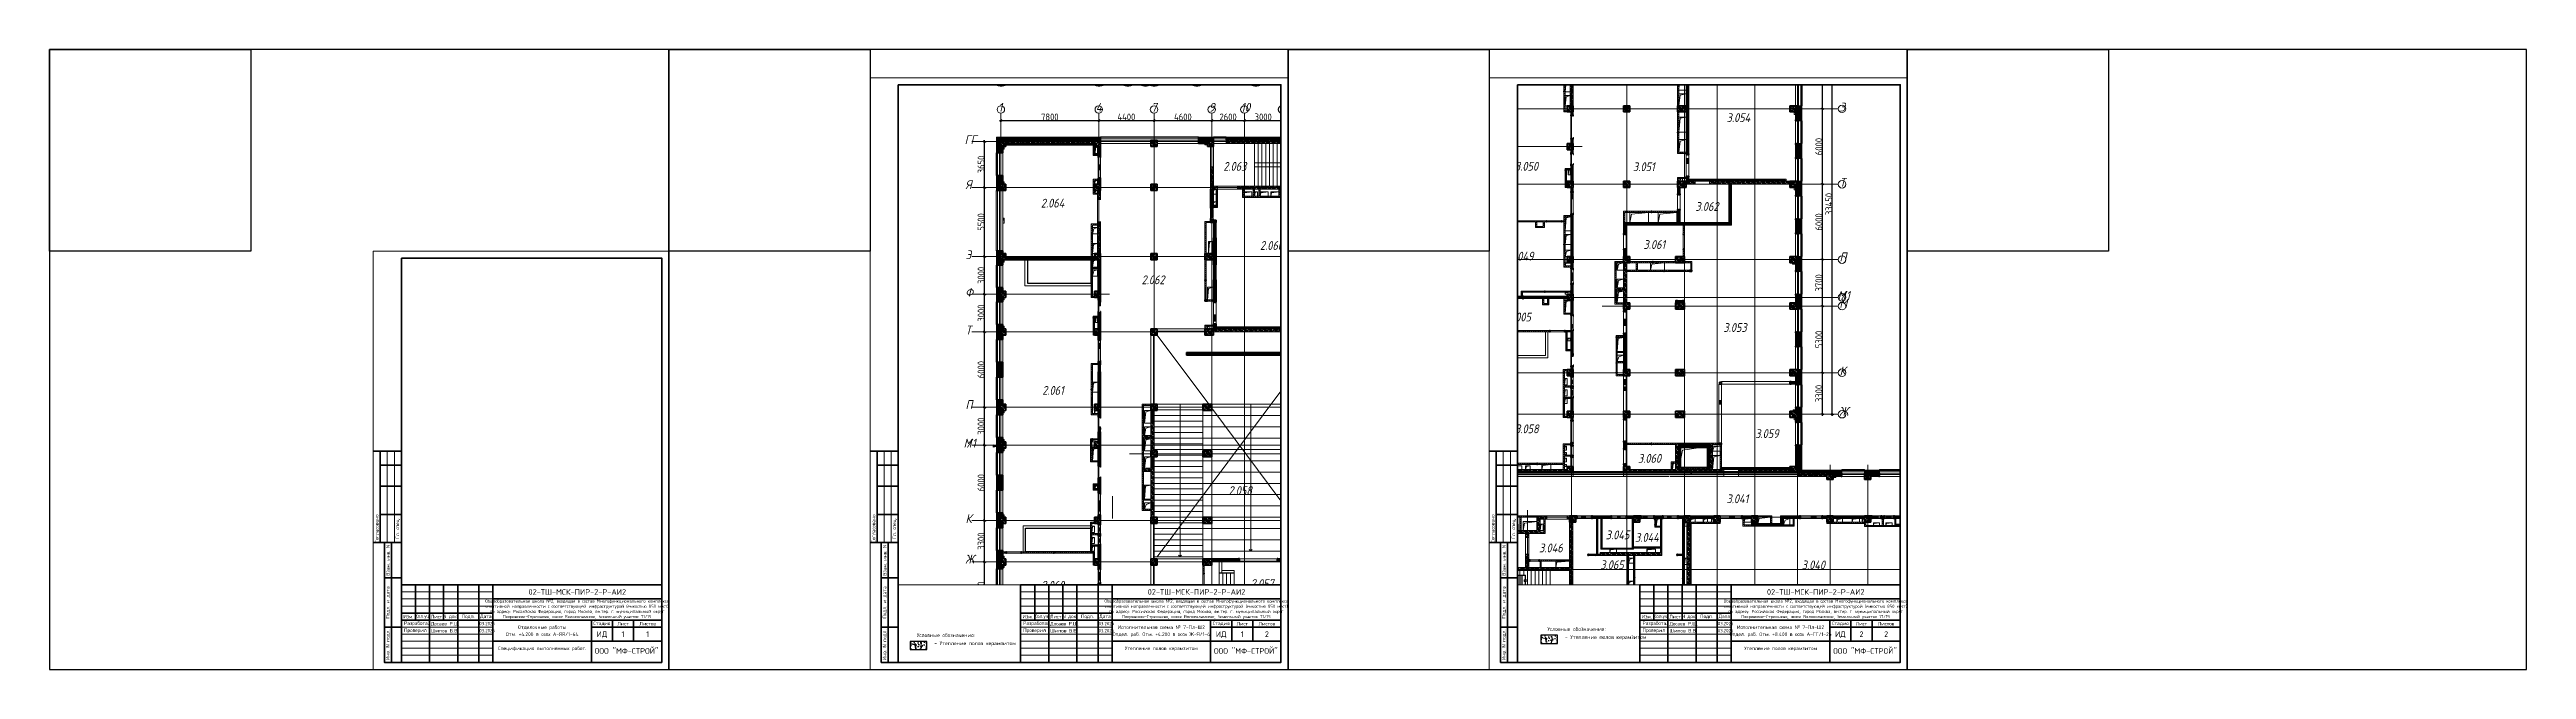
# Paper-space layout '7-Кмзт' of a CAD drawing. Header units: millimetres. Extents: x -143 to 1617, y 0 to 440.
# The model-space entities are those that its viewports show. They can reach past a viewport. Long polylines and large blocks are cut down to what shows.
import ezdxf
from ezdxf.enums import TextEntityAlignment as Align

# ---------------------------------------------------------------- set-up
doc = ezdxf.new("R2018")
doc.units = ezdxf.units.MM
for name, pattern in [('200_ШТРИХ_ш1п0_6_', [160, 100, -60]), ('50_200_ШТРИХ_1Т_ш5_п1_п1_', [700, 500, -100, 0, -100]), ('Штрих', [635, 317.5, -317.5])]:
    doc.linetypes.add(name, pattern=pattern)
for name, color, linetype, lineweight in [('A-____-____-DIMS', 7, 'Continuous', 9), ('A-DETL-____-OTLN-4', 7, 'Continuous', 18), ('A-DETL-GENF-OTLN', 7, 'Continuous', 9), ('A-DOOR-____-MCUT', 7, 'Continuous', 13), ('A-DOOR-____-OTLN', 7, 'Continuous', 9), ('A-FLOR-____-OTLN', 7, 'Continuous', 9), ('A-GENM-____-HDLN', 7, 'Штрих', 9), ('A-GENM-____-MCUT', 7, 'Continuous', 25), ('A-GENM-____-OTLN', 7, 'Continuous', 9), ('A-GENM-____-OTLN-1', 7, 'Continuous', 25), ('A-GLAZ-____-OTLN', 7, 'Continuous', 9), ('A-WALL-____-MCUT-1', 7, 'Continuous', 9), ('A-WALL-____-MCUT-2', 7, 'Continuous', 50), ('A-WALL-____-MCUT-3', 7, 'Continuous', 9), ('A-WALL-____-OTLN', 7, 'Continuous', 9), ('A-WALL-____-PATT-1', 7, 'Continuous', 9), ('A-WALL-FNSH-MCUT-1', 7, 'Continuous', 9), ('E-ELEC-EQPM-OTLN', 7, 'Continuous', 9), ('G-____-____-TEXT', 7, 'Continuous', 9), ('I-WALL-____-OTLN', 7, 'Continuous', 9), ('S-COLS-____-MCUT', 7, 'Continuous', 50), ('S-COLS-____-OTLN', 7, 'Continuous', 9), ('S-GRID-____-IDEN', 7, 'Continuous', 9), ('S-GRID-____-OTLN-1', 7, '50_200_ШТРИХ_1Т_ш5_п1_п1_', 9), ('S-STRS-____-OTLN-1', 7, 'Continuous', 9), ('Марки помещений', 7, 'Continuous', 9)]:
    doc.layers.add(name, color=color, linetype=linetype, lineweight=lineweight)
for name, color, linetype, lineweight, true_color in [('A-DETL-GENF-OTLN-4', 9, '200_ШТРИХ_ш1п0_6_', 9, 0x808080), ('A-DETL-GENF-OTLN-5', 7, 'Continuous', 5, 0xc0c0c0), ('A-GLAZ-____-OTLN-1', 7, 'Continuous', 9, 0xc0c0c0), ('A-WALL-____-PATT-2', 7, 'Continuous', 9, 0x787878), ('A-WALL-____-PATT-3', 9, 'Continuous', 9, 0x808080)]:
    doc.layers.add(name, color=color, linetype=linetype, lineweight=lineweight, true_color=true_color)
doc.layers.add('Условные обозначения', color=90, linetype='Continuous')
doc.styles.add('ISOCPEUR_I', font='isocpeui.ttf', dxfattribs={"width": 0.9, "height": 2.5})
doc.styles.add('ISOCPEUR_I_2', font='isocpeui.ttf', dxfattribs={"width": 0.85, "height": 2.3})
doc.styles.add('ISOCPEUR_I_3', font='isocpeui.ttf', dxfattribs={"width": 0.85, "height": 2.2})
doc.styles.add('ISOCPEUR_I_9', font='isocpeui.ttf', dxfattribs={"width": 0.9, "height": 250})
doc.styles.get("Standard").update_dxf_attribs({"font": 'arial.ttf'})
doc.styles.add('СПДС', font='isocpeur.ttf', dxfattribs={"width": 0.9})
doc.dimstyles.new('ISO-2_5_0_9К_БОЛЬШОЙ_ОСИ', dxfattribs={"dimscale": 304.8, "dimtxt": 248.995294, "dimasz": 0.492126, "dimexe": 0.393701, "dimexo": 0, "dimgap": 0, "dimtad": 1, "dimdec": 0, "dimzin": 0, "dimdsep": 46, "dimtxsty": 'ISOCPEUR_I_9', "dimblk1": 'OBLIQUE', "dimblk2": 'OBLIQUE', "dimsah": 1, "dimcen": 0.09, "dimdle": 0.393701, "dimazin": 0, "dimtfac": 1, "dimtdec": 4, "dimtix": 1, "dimtmove": 0, "dimatfit": 3, "dimfxl": 1, "dimtvp": 1, "dimtolj": 1, "dimtzin": 0, "dimarcsym": 2})
pattern_1 = [(45, (523510, -90515.61), (-114.04925, 114.04925), []), (45, (523624.06, -90515.61), (-114.04925, 114.04925), [201.612, -40.322, 3.353, -36.97])]
pattern_2 = [(135, (523510.01, -90515.614), (-35.35534, -35.35534), [])]
pattern_3 = [(45, (-9850, -32481.04), (-114.04925, 114.04925), []), (45, (-9735.95, -32481.04), (-114.04925, 114.04925), [201.613, -40.323, 3.353, -36.97])]
pattern_4 = [(45, (-9850, -26481.04), (-114.04925, 114.04925), []), (45, (-9735.95, -26481.04), (-114.04925, 114.04925), [201.613, -40.323, 3.353, -36.97])]
pattern_5 = [(315, (-32481.04, 14250), (114.04925, 114.04925), []), (315, (-32481.04, 14135.95), (114.04925, 114.04925), [201.613, -40.323, 3.353, -36.97])]
pattern_6 = [(315, (-22781.04, 14100), (114.0493, 114.0493), []), (315, (-22781.04, 13985.95), (114.0493, 114.0493), [201.613, -40.323, 3.353, -36.97])]
pattern_7 = [(315, (-26481.04, 14100), (114.04925, 114.04925), []), (315, (-26481.04, 13985.95), (114.04925, 114.04925), [201.613, -40.323, 3.353, -36.97])]
pattern_8 = [(45, (-5350, -32481.04), (-114.04925, 114.04925), []), (45, (-5235.95, -32481.04), (-114.04925, 114.04925), [201.613, -40.323, 3.353, -36.97])]
pattern_9 = [(45, (-5350, -26481.04), (-114.0493, 114.0493), []), (45, (-5235.95, -26481.04), (-114.0493, 114.0493), [201.613, -40.323, 3.353, -36.97])]
pattern_10 = [(45, (-5350, -23481.04), (-114.0493, 114.0493), []), (45, (-5235.95, -23481.04), (-114.0493, 114.0493), [201.613, -40.323, 3.353, -36.97])]
pattern_11 = [(45, (-5350, -17481.04), (-114.0493, 114.0493), []), (45, (-5235.95, -17481.04), (-114.0493, 114.0493), [201.613, -40.323, 3.353, -36.97])]
pattern_12 = [(45, (-5350, -35481.04), (-114.04925, 114.04925), []), (45, (-5235.95, -35481.04), (-114.04925, 114.04925), [201.613, -40.323, 3.353, -36.97])]
pattern_13 = [(45, (523510.01, -90515.61), (-70.71068, 70.71068), []), (135, (523510.01, -90515.61), (-70.71068, -70.71068), [])]
pattern_14 = [(45, (-9850, -38481.04), (-114.04925, 114.04925), []), (45, (-9735.95, -38481.04), (-114.04925, 114.04925), [201.613, -40.323, 3.353, -36.97])]
pattern_15 = [(45, (523510.01, -90515.61), (-84.8528, 84.8528), [])]
pattern_16 = [(45, (-5350, -38481.04), (-114.04925, 114.04925), []), (45, (-5235.95, -38481.04), (-114.04925, 114.04925), [201.613, -40.323, 3.353, -36.97])]
pattern_17 = [(45, (-9850, -17481.04), (-114.0493, 114.0493), []), (45, (-9735.95, -17481.04), (-114.0493, 114.0493), [201.613, -40.323, 3.353, -36.97])]
pattern_18 = [(315, (-38481.04, 14250), (114.04925, 114.04925), []), (315, (-38481.04, 14135.95), (114.04925, 114.04925), [201.613, -40.323, 3.353, -36.97])]
pattern_19 = [(315, (-17481.04, 14100), (114.0493, 114.0493), []), (315, (-17481.04, 13985.95), (114.0493, 114.0493), [201.612, -40.322, 3.353, -36.97])]
pattern_20 = [(45, (523510.01, -90515.61), (-85.53659, 85.53659), []), (45, (523567.03, -90515.61), (-85.53659, 85.53659), [])]
pattern_21 = [(45, (523510.01, -90515.614), (-35.35534, 35.35534), [])]
pattern_22 = [(315, (-14181.04, 14100), (114.0493, 114.0493), []), (315, (-14181.04, 13985.95), (114.0493, 114.0493), [201.612, -40.322, 3.353, -36.97])]
pattern_23 = [(0, (523510.008, -90515.614), (81.28, 20.32), [3.353, -57.607, 3.353, -57.607, -325.12]), (0, (523510.008, -90515.614), (81.28, 20.32), [-121.92, 3.353, -118.567, 3.353, -57.607, -142.24]), (0, (523510.008, -90515.614), (81.28, 20.32), [-304.8, 3.353, -37.287, 3.353, -98.247]), (120, (523540.488, -90505.454), (-58.237636, 60.230545), [3.353, -57.607, 3.353, -57.607, -325.12]), (120, (523540.488, -90505.454), (-58.237636, 60.230545), [-121.92, 3.353, -118.567, 3.353, -57.607, -142.24]), (120, (523540.488, -90505.454), (-58.237636, 60.230545), [-304.8, 3.353, -37.287, 3.353, -98.247]), (240, (523550.648, -90464.814), (-23.042364, -80.550545), [3.353, -57.607, 3.353, -57.607, -325.12]), (240, (523550.648, -90464.814), (-23.042364, -80.550545), [-121.92, 3.353, -118.567, 3.353, -57.607, -142.24]), (240, (523550.648, -90464.814), (-23.042364, -80.550545), [-304.8, 3.353, -37.287, 3.353, -98.247])]
pattern_24 = [(45, (523510.01, -90515.614), (-35.35534, 35.35534), []), (135, (523510.01, -90515.614), (-35.35534, -35.35534), [])]
pattern_25 = [(135, (516567.8, 90784.41), (-35.35534, -35.35534), [])]
pattern_26 = [(45, (516567.8, 90784.41), (-114.04925, 114.04925), []), (45, (516681.85, 90784.41), (-114.04925, 114.04925), [201.612, -40.322, 3.353, -36.97])]
pattern_27 = [(45, (516567.8, 90784.41), (-84.8528, 84.8528), [])]
pattern_28 = [(45, (516567.8, 90784.41), (-70.71068, 70.71068), []), (135, (516567.8, 90784.41), (-70.71068, -70.71068), [])]
pattern_29 = [(45, (516567.8, 90784.41), (-35.35534, 35.35534), [])]
pattern_30 = [(45, (516567.8, 90784.41), (-85.53659, 85.53659), []), (45, (516624.82, 90784.41), (-85.53659, 85.53659), [])]

# ---------------------------------------------------------------- blocks, each defined once
blk = doc.blocks.new('*U2832')
at = {"color": 4}
blk.add_lwpolyline([(-220, -220), (220, -220), (220, 220), (-220, 220)], close=True, dxfattribs=at)
at = {"color": 3}
blk.add_lwpolyline([(-220, 220), (-77, 220), (-77, 77), (-220, 77)], close=True, dxfattribs=at)
blk = doc.blocks.new('*U2833')
at = {"color": 0, "linetype": 'ByBlock', "lineweight": -2, "transparency": 16777216}
for p in [(0, 0), (440, 0), (880, 0), (1320, 0)]:
    blk.add_blockref('*U2832', p, dxfattribs=at)
blk = doc.blocks.new('*U763')
at = {"lineweight": 0}
blk.add_lwpolyline([(-205, -5), (5, -5), (5, 292), (-205, 292)], close=True, dxfattribs=at)
at = {"color": 0, "linetype": 'Continuous', "lineweight": 50}
blk.add_lwpolyline([(-185, 287), (0, 287), (0, 0), (-185, 0)], close=True, dxfattribs=at)
at = {"lineweight": 35}
for points in [[(-185, 150), (-205, 150)], [(-200, 85), (-200, 150)], [(-185, 140), (-200, 140)], [(-185, 125), (-200, 125)], [(-185, 105), (-200, 105)], [(-185, 85), (-205, 85)], [(-185, 85), (-197, 85), (-197, 0), (-185, 0)], [(-192, 0), (-192, 85)], [(-185, 60), (-197, 60)], [(-175, 55), (-175, 30)], [(-165, 55), (-165, 0)], [(-155, 55), (-155, 30)], [(-145, 55), (-145, 0)], [(-130, 55), (-130, 0)], [(-120, 55), (-120, 0)], [(-120, 45), (0, 45)], [(-185, 25), (-197, 25)], [(-185, 35), (-120, 35)], [(-185, 30), (0, 30)], [(-50, 30), (-50, 0)], [(-50, 25), (0, 25)], [(-35, 30), (-35, 15)], [(-20, 30), (-20, 15)], [(-120, 15), (0, 15)]]:
    blk.add_lwpolyline(points, dxfattribs=at)
at = {"lineweight": 18}
for points in [[(-195, 85), (-195, 150)], [(-190, 85), (-190, 150)], [(-185, 50), (-120, 50)], [(-185, 45), (-120, 45)], [(-185, 40), (-120, 40)], [(-185, 25), (-120, 25)], [(-185, 20), (-120, 20)], [(-185, 15), (-120, 15)], [(-185, 10), (-120, 10)], [(-185, 5), (-120, 5)]]:
    blk.add_lwpolyline(points, dxfattribs=at)
at = {"lineweight": 35}
blk.add_lwpolyline([(-185, 0), (0, 0), (0, 55), (-185, 55)], close=True, dxfattribs=at)
at = {"lineweight": 0}
blk.add_lwpolyline([(0, -5), (5, -5), (5, 0)], dxfattribs=at)
at = {"lineweight": -2, "char_height": 2.5, "attachment_point": 5, "rotation": 90, "style": 'СПДС'}
for s, insert, width in [('Согласовано', (-202.5, 95), 19.991), ('Гл. спец.', (-187.5, 95), 19.991), ('Взам. инв. N', (-194.5, 72.5), 24.991), ('Подл. и дата', (-194.5, 42.5), 34.991), ('Инв. N подл.', (-194.5, 12.5), 24.991)]:
    blk.add_mtext(s, dxfattribs=dict(at, insert=insert, width=width))
at = {"insert": (-119.3, 44.6), "char_height": 2.2, "attachment_point": 1, "style": 'СПДС'}
blk.add_mtext_dynamic_manual_height_columns('\\pxqc;Общеобразовательная школа №2, входящая в состав Многофункционального комплекса спортивной направленности с соответствующей инфраструктурой (емкостью 850 мест) \\Pпо адресу: Российская Федерация, город Москва, вн.тер. г. муниципальный округ Покровское-Стрешнево, шоссе Волоколамское, земельный участок 71/15', width=118.293, gutter_width=0, heights=[15.2], dxfattribs=at)
at = {"lineweight": -2, "char_height": 2.5, "style": 'СПДС'}
for s, insert, width, attachment_point in [('Разработал', (-183.1, 27.5), 17.953, 4), ('Проверил', (-183.1, 22.5), 17.953, 4), ('Изм.', (-180, 32.5), 10, 5), ('Кол.уч.', (-170, 32.5), 10, 5), ('Лист', (-160, 32.5), 10, 5), ('N док.', (-150, 32.5), 10, 5), ('Подп.', (-137.5, 32.5), 15, 5), ('Дата', (-125, 32.5), 10, 5), ('Стадия', (-42.5, 27.5), 15, 5), ('Лист', (-27.5, 27.5), 15, 5), ('Листов', (-10, 27.5), 20, 5)]:
    blk.add_mtext(s, dxfattribs=dict(at, insert=insert, width=width, attachment_point=attachment_point))
at = {"lineweight": 30, "width": 0.9, "flags": 104}
blk.add_attdef('ШАПКА', text='', height=3, dxfattribs=at).set_placement((-135, 281), align=Align.MIDDLE_CENTER)
at = {"style": 'СПДС'}
for tag, height, p in [('ШИФР_ПРОЕКТА', 4, (-60, 50)), ('НАИМЕНОВАНИЕ_ОБЪЕКТА2', 2.5, (-85, 20)), ('НАИМЕНОВАНИЕ_ОБЪЕКТА', 2.5, (-85, 25)), ('СТАДИЯ', 4, (-42.5, 20)), ('ЛИСТ_первый', 4, (-27.5, 20)), ('ЛИСТОВ', 4, (-10, 20)), ('НАИМЕНОВАНИЕ_ЧЕРТЕЖА2', 2.5, (-85, 5)), ('НАИМЕНОВАНИЕ_ЧЕРТЕЖА1', 2.5, (-85, 10)), ('ОРГАНИЗАЦИЯ_РАЗРАБОТЧИК1', 4, (-25, 8.1))]:
    blk.add_attdef(tag, text='', height=height, dxfattribs=at).set_placement(p, align=Align.MIDDLE_CENTER)
for tag, p in [('РАЗРАБОТЧИК', (-164, 27.5)), ('РУК.ГРУППЫ', (-164, 22.5))]:
    blk.add_attdef(tag, text='', height=2.5, dxfattribs=at).set_placement(p, align=Align.MIDDLE_LEFT)
at = {"style": 'СПДС', "width": 0.9}
for p in [(-129.6, 26.4), (-129.6, 21.4)]:
    blk.add_attdef('ДАТА', p, '', height=2.3, dxfattribs=at)
blk = doc.blocks.new('*U3')
at = {"lineweight": 0}
blk.add_lwpolyline([(-292, -5), (5, -5), (5, 415), (-292, 415)], close=True, dxfattribs=at)
at = {"color": 0, "linetype": 'Continuous', "lineweight": 50}
blk.add_lwpolyline([(-272, 410), (0, 410), (0, 0), (-272, 0)], close=True, dxfattribs=at)
at = {"lineweight": 35}
for points in [[(-272, 150), (-292, 150)], [(-287, 85), (-287, 150)], [(-272, 140), (-287, 140)], [(-272, 125), (-287, 125)], [(-272, 105), (-287, 105)], [(-272, 85), (-292, 85)], [(-272, 85), (-284, 85), (-284, 0), (-272, 0)], [(-279, 0), (-279, 85)], [(-272, 60), (-284, 60)], [(-175, 55), (-175, 30)], [(-165, 55), (-165, 0)], [(-155, 55), (-155, 30)], [(-145, 55), (-145, 0)], [(-130, 55), (-130, 0)], [(-120, 55), (-120, 0)], [(-120, 45), (0, 45)], [(-272, 25), (-284, 25)], [(-185, 35), (-120, 35)], [(-185, 30), (0, 30)], [(-50, 30), (-50, 0)], [(-50, 25), (0, 25)], [(-35, 30), (-35, 15)], [(-20, 30), (-20, 15)], [(-120, 15), (0, 15)]]:
    blk.add_lwpolyline(points, dxfattribs=at)
at = {"lineweight": 18}
for points in [[(-282, 85), (-282, 150)], [(-277, 85), (-277, 150)], [(-185, 50), (-120, 50)], [(-185, 45), (-120, 45)], [(-185, 40), (-120, 40)], [(-185, 25), (-120, 25)], [(-185, 20), (-120, 20)], [(-185, 15), (-120, 15)], [(-185, 10), (-120, 10)], [(-185, 5), (-120, 5)]]:
    blk.add_lwpolyline(points, dxfattribs=at)
at = {"lineweight": 35}
blk.add_lwpolyline([(-185, 0), (0, 0), (0, 55), (-185, 55)], close=True, dxfattribs=at)
at = {"lineweight": 0}
blk.add_lwpolyline([(0, -5), (5, -5), (5, 0)], dxfattribs=at)
at = {"lineweight": -2, "char_height": 2.5, "attachment_point": 5, "rotation": 90, "style": 'СПДС'}
for s, insert, width in [('Согласовано', (-289.5, 95), 19.991), ('Гл. спец.', (-274.5, 95), 19.991), ('Взам. инв. N', (-281.5, 72.5), 24.991), ('Подл. и дата', (-281.5, 42.5), 34.991), ('Инв. N подл.', (-281.5, 12.5), 24.991)]:
    blk.add_mtext(s, dxfattribs=dict(at, insert=insert, width=width))
at = {"insert": (-119.3, 44.6), "char_height": 2.2, "attachment_point": 1, "style": 'СПДС'}
blk.add_mtext_dynamic_manual_height_columns('\\pxqc;Общеобразовательная школа №2, входящая в состав Многофункционального комплекса спортивной направленности с соответствующей инфраструктурой (емкостью 850 мест) \\Pпо адресу: Российская Федерация, город Москва, вн.тер. г. муниципальный округ Покровское-Стрешнево, шоссе Волоколамское, земельный участок 71/15', width=118.293, gutter_width=0, heights=[15.2], dxfattribs=at)
at = {"lineweight": -2, "char_height": 2.5, "style": 'СПДС'}
for s, insert, width, attachment_point in [('Разработал', (-183.1, 27.5), 17.953, 4), ('Проверил', (-183.1, 22.5), 17.953, 4), ('Изм.', (-180, 32.5), 10, 5), ('Кол.уч.', (-170, 32.5), 10, 5), ('Лист', (-160, 32.5), 10, 5), ('N док.', (-150, 32.5), 10, 5), ('Подп.', (-137.5, 32.5), 15, 5), ('Дата', (-125, 32.5), 10, 5), ('Стадия', (-42.5, 27.5), 15, 5), ('Лист', (-27.5, 27.5), 15, 5), ('Листов', (-10, 27.5), 20, 5)]:
    blk.add_mtext(s, dxfattribs=dict(at, insert=insert, width=width, attachment_point=attachment_point))
at = {"lineweight": 30, "width": 0.9, "flags": 104}
blk.add_attdef('ШАПКА', text='', height=3, dxfattribs=at).set_placement((-135, 281), align=Align.MIDDLE_CENTER)
at = {"style": 'СПДС'}
for tag, height, p in [('ШИФР_ПРОЕКТА', 4, (-60, 50)), ('НАИМЕНОВАНИЕ_ОБЪЕКТА2', 2.5, (-85, 20)), ('НАИМЕНОВАНИЕ_ОБЪЕКТА', 2.5, (-85, 25)), ('СТАДИЯ', 4, (-42.5, 20)), ('ЛИСТ_первый', 4, (-27.5, 20)), ('ЛИСТОВ', 4, (-10, 20)), ('НАИМЕНОВАНИЕ_ЧЕРТЕЖА2', 2.5, (-85, 5)), ('НАИМЕНОВАНИЕ_ЧЕРТЕЖА1', 2.5, (-85, 10)), ('ОРГАНИЗАЦИЯ_РАЗРАБОТЧИК1', 4, (-25, 8.1))]:
    blk.add_attdef(tag, text='', height=height, dxfattribs=at).set_placement(p, align=Align.MIDDLE_CENTER)
for tag, p in [('РАЗРАБОТЧИК', (-164, 27.5)), ('РУК.ГРУППЫ', (-164, 22.5))]:
    blk.add_attdef(tag, text='', height=2.5, dxfattribs=at).set_placement(p, align=Align.MIDDLE_LEFT)
at = {"style": 'СПДС', "width": 0.9}
for p in [(-129.6, 26.4), (-129.6, 21.4)]:
    blk.add_attdef('ДАТА', p, '', height=2.3, dxfattribs=at)
blk = doc.blocks.new('BSC_Колонна _Прямоугольная - 500х500-25976076-АР1_План отверстий 3 этажа в осях 1-64_А-ГГ')
at = {"layer": 'S-COLS-____-OTLN'}
h = blk.add_hatch(dxfattribs=at)
h.set_pattern_fill('FP_39', color=256, style=0, pattern_type=2)
h.set_pattern_definition(pattern_3)
h.paths.add_polyline_path([(-250, -250), (250, -250), (250, 250), (-250, 250)], flags=0)
at = {"layer": 'S-COLS-____-MCUT'}
for p, q in [((250, 250), (-250, 250)), ((-250, 250), (-250, -250)), ((250, -250), (250, 250)), ((-250, -250), (250, -250))]:
    blk.add_line(p, q, dxfattribs=at)
blk = doc.blocks.new('BSC_Колонна _Прямоугольная - 500х700-25976089-АР1_План отверстий 3 этажа в осях 1-64_А-ГГ')
at = {"layer": 'S-COLS-____-OTLN'}
h = blk.add_hatch(dxfattribs=at)
h.set_pattern_fill('FP_40', color=256, style=0, pattern_type=2)
h.set_pattern_definition([(315, (-32481.04, 23200), (114.04925, 114.04925), []), (315, (-32481.04, 23085.95), (114.04925, 114.04925), [201.613, -40.323, 3.353, -36.97])])
h.paths.add_polyline_path([(-250, 350), (-250, -350), (250, -350), (250, 350)], flags=0)
at = {"layer": 'S-COLS-____-MCUT'}
for p, q in [((250, 350), (-250, 350)), ((-250, 350), (-250, -350)), ((250, -350), (250, 350)), ((-250, -350), (250, -350))]:
    blk.add_line(p, q, dxfattribs=at)
blk = doc.blocks.new('BSC_Колонна _Прямоугольная - 500х500-V7-АР1_План отверстий 3 этажа в осях 1-64_А-ГГ')
at = {"layer": 'S-COLS-____-OTLN'}
h = blk.add_hatch(dxfattribs=at)
h.set_pattern_fill('FP_41', color=256, style=0, pattern_type=2)
h.set_pattern_definition(pattern_4)
h.paths.add_polyline_path([(-250, -250), (250, -250), (250, 250), (-250, 250)], flags=0)
at = {"layer": 'S-COLS-____-MCUT'}
for p, q in [((250, 250), (-250, 250)), ((-250, 250), (-250, -250)), ((250, -250), (250, 250)), ((-250, -250), (250, -250))]:
    blk.add_line(p, q, dxfattribs=at)
blk = doc.blocks.new('BSC_Колонна _Прямоугольная - 500х700-V8-АР1_План отверстий 3 этажа в осях 1-64_А-ГГ')
at = {"layer": 'S-COLS-____-OTLN'}
h = blk.add_hatch(dxfattribs=at)
h.set_pattern_fill('FP_42', color=256, style=0, pattern_type=2)
h.set_pattern_definition([(315, (-38481.04, 23200), (114.04925, 114.04925), []), (315, (-38481.04, 23085.95), (114.04925, 114.04925), [201.613, -40.323, 3.353, -36.97])])
h.paths.add_polyline_path([(-250, 237), (-250, -350), (250, -350), (250, 350), (-250, 350)], flags=0)
at = {"layer": 'S-COLS-____-MCUT'}
for p, q in [((250, 350), (-250, 350)), ((-250, 350), (-250, -350)), ((250, -350), (250, 350)), ((-250, -350), (250, -350))]:
    blk.add_line(p, q, dxfattribs=at)
blk = doc.blocks.new('BSC_Колонна _Прямоугольная - 500х700-V9-АР1_План отверстий 3 этажа в осях 1-64_А-ГГ')
at = {"layer": 'S-COLS-____-OTLN'}
h = blk.add_hatch(dxfattribs=at)
h.set_pattern_fill('FP_43', color=256, style=0, pattern_type=2)
h.set_pattern_definition(pattern_5)
h.paths.add_polyline_path([(-250, 350), (-250, -350), (250, -350), (250, 350)], flags=0)
at = {"layer": 'S-COLS-____-MCUT'}
for p, q in [((250, 350), (-250, 350)), ((-250, 350), (-250, -350)), ((250, -350), (250, 350)), ((-250, -350), (250, -350))]:
    blk.add_line(p, q, dxfattribs=at)
blk = doc.blocks.new('BSC_Колонна _Прямоугольная - 500х700-V10-АР1_План отверстий 3 этажа в осях 1-64_А-ГГ')
at = {"layer": 'S-COLS-____-OTLN'}
h = blk.add_hatch(dxfattribs=at)
h.set_pattern_fill('FP_44', color=256, style=0, pattern_type=2)
h.set_pattern_definition(pattern_6)
h.paths.add_polyline_path([(-250, 350), (-250, -350), (250, -350), (250, 350)], flags=0)
at = {"layer": 'S-COLS-____-MCUT'}
for p, q in [((250, 350), (-250, 350)), ((-250, 350), (-250, -350)), ((250, -350), (250, 350)), ((-250, -350), (250, -350))]:
    blk.add_line(p, q, dxfattribs=at)
blk = doc.blocks.new('BSC_Колонна _Прямоугольная - 500х700-V11-АР1_План отверстий 3 этажа в осях 1-64_А-ГГ')
at = {"layer": 'S-COLS-____-OTLN'}
h = blk.add_hatch(dxfattribs=at)
h.set_pattern_fill('FP_45', color=256, style=0, pattern_type=2)
h.set_pattern_definition(pattern_7)
h.paths.add_polyline_path([(-250, 350), (-250, -350), (250, -350), (250, 350)], flags=0)
at = {"layer": 'S-COLS-____-MCUT'}
for p, q in [((250, 350), (-250, 350)), ((-250, 350), (-250, -350)), ((250, -350), (250, 350)), ((-250, -350), (250, -350))]:
    blk.add_line(p, q, dxfattribs=at)
blk = doc.blocks.new('BSC_Колонна _Прямоугольная - 500х500-V42-АР1_План отверстий 3 этажа в осях 1-64_А-ГГ')
at = {"layer": 'S-COLS-____-OTLN'}
h = blk.add_hatch(dxfattribs=at)
h.set_pattern_fill('FP_79', color=256, style=0, pattern_type=2)
h.set_pattern_definition(pattern_8)
h.paths.add_polyline_path([(-250, -250), (250, -250), (250, 250), (-250, 250)], flags=0)
at = {"layer": 'S-COLS-____-MCUT'}
for p, q in [((250, 250), (-250, 250)), ((-250, 250), (-250, -250)), ((250, -250), (250, 250)), ((-250, -250), (250, -250))]:
    blk.add_line(p, q, dxfattribs=at)
blk = doc.blocks.new('BSC_Колонна _Прямоугольная - 500х500-V44-АР1_План отверстий 3 этажа в осях 1-64_А-ГГ')
at = {"layer": 'S-COLS-____-OTLN'}
h = blk.add_hatch(dxfattribs=at)
h.set_pattern_fill('FP_81', color=256, style=0, pattern_type=2)
h.set_pattern_definition(pattern_9)
h.paths.add_polyline_path([(-250, -250), (250, -250), (250, 250), (-250, 250)], flags=0)
at = {"layer": 'S-COLS-____-MCUT'}
for p, q in [((250, 250), (-250, 250)), ((-250, 250), (-250, -250)), ((250, -250), (250, 250)), ((-250, -250), (250, -250))]:
    blk.add_line(p, q, dxfattribs=at)
blk = doc.blocks.new('BSC_Колонна _Прямоугольная - 500х500-V48-АР1_План отверстий 3 этажа в осях 1-64_А-ГГ')
at = {"layer": 'S-COLS-____-OTLN'}
h = blk.add_hatch(dxfattribs=at)
h.set_pattern_fill('FP_85', color=256, style=0, pattern_type=2)
h.set_pattern_definition([(45, (-5350, -9781.04), (-114.0493, 114.0493), []), (45, (-5235.95, -9781.04), (-114.0493, 114.0493), [201.613, -40.323, 3.353, -36.97])])
h.paths.add_polyline_path([(-250, -250), (250, -250), (250, 250), (-250, 250)], flags=0)
at = {"layer": 'S-COLS-____-MCUT'}
for p, q in [((250, 250), (-250, 250)), ((-250, 250), (-250, -250)), ((250, -250), (250, 250)), ((-250, -250), (250, -250))]:
    blk.add_line(p, q, dxfattribs=at)
blk = doc.blocks.new('BSC_Колонна _Прямоугольная - 500х500-V51-АР1_План отверстий 3 этажа в осях 1-64_А-ГГ')
at = {"layer": 'S-COLS-____-OTLN'}
h = blk.add_hatch(dxfattribs=at)
h.set_pattern_fill('FP_88', color=256, style=0, pattern_type=2)
h.set_pattern_definition(pattern_10)
h.paths.add_polyline_path([(-250, -250), (250, -250), (250, 250), (-250, 250)], flags=0)
at = {"layer": 'S-COLS-____-MCUT'}
for p, q in [((250, 250), (-250, 250)), ((-250, 250), (-250, -250)), ((250, -250), (250, 250)), ((-250, -250), (250, -250))]:
    blk.add_line(p, q, dxfattribs=at)
blk = doc.blocks.new('BSC_Колонна _Прямоугольная - 500х500-V52-АР1_План отверстий 3 этажа в осях 1-64_А-ГГ')
at = {"layer": 'S-COLS-____-OTLN'}
h = blk.add_hatch(dxfattribs=at)
h.set_pattern_fill('FP_89', color=256, style=0, pattern_type=2)
h.set_pattern_definition(pattern_11)
h.paths.add_polyline_path([(-250, -250), (250, -250), (250, 250), (-250, 250)], flags=0)
at = {"layer": 'S-COLS-____-MCUT'}
for p, q in [((250, 250), (-250, 250)), ((-250, 250), (-250, -250)), ((250, -250), (250, 250)), ((-250, -250), (250, -250))]:
    blk.add_line(p, q, dxfattribs=at)
blk = doc.blocks.new('BSC_Колонна _Прямоугольная - 500х500-V54-АР1_План отверстий 3 этажа в осях 1-64_А-ГГ')
at = {"layer": 'S-COLS-____-OTLN'}
h = blk.add_hatch(dxfattribs=at)
h.set_pattern_fill('FP_91', color=256, style=0, pattern_type=2)
h.set_pattern_definition(pattern_12)
h.paths.add_polyline_path([(-250, -250), (250, -250), (250, 250), (-250, 250)], flags=0)
at = {"layer": 'S-COLS-____-MCUT'}
for p, q in [((250, 250), (-250, 250)), ((-250, 250), (-250, -250)), ((250, -250), (250, 250)), ((-250, -250), (250, -250))]:
    blk.add_line(p, q, dxfattribs=at)
blk = doc.blocks.new('BSC_Колонна _Прямоугольная - 500х500-V68-АР1_План отверстий 3 этажа в осях 1-64_А-ГГ')
at = {"layer": 'S-COLS-____-OTLN'}
h = blk.add_hatch(dxfattribs=at)
h.set_pattern_fill('FP_105', color=256, style=0, pattern_type=2)
h.set_pattern_definition([(45, (-14650, -5831.04), (-114.0493, 114.0493), []), (45, (-14535.95, -5831.04), (-114.0493, 114.0493), [201.612, -40.322, 3.353, -36.97])])
h.paths.add_polyline_path([(-250, -250), (250, -250), (250, 250), (-250, 250), (-250, 50)], flags=0)
at = {"layer": 'S-COLS-____-MCUT'}
for p, q in [((250, 250), (-250, 250)), ((-250, 250), (-250, -250)), ((250, -250), (250, 50)), ((-250, -250), (250, -250))]:
    blk.add_line(p, q, dxfattribs=at)
blk = doc.blocks.new('BSC_Колонна _Прямоугольная - 500х500-V70-АР1_План отверстий 3 этажа в осях 1-64_А-ГГ')
at = {"layer": 'S-COLS-____-OTLN'}
h = blk.add_hatch(dxfattribs=at)
h.set_pattern_fill('FP_107', color=256, style=0, pattern_type=2)
h.set_pattern_definition([(45, (-10650, -5831.04), (-114.0493, 114.0493), []), (45, (-10535.95, -5831.04), (-114.0493, 114.0493), [201.612, -40.322, 3.353, -36.97])])
h.paths.add_polyline_path([(-59, -250), (250, -250), (250, 250), (-250, 250), (-250, -250)], flags=0)
at = {"layer": 'S-COLS-____-MCUT'}
for p, q in [((250, 250), (-250, 250)), ((-250, 250), (-250, -250)), ((250, -250), (250, 250)), ((-250, -250), (250, -250))]:
    blk.add_line(p, q, dxfattribs=at)
blk = doc.blocks.new('BSC_Колонна _Прямоугольная - 500х500-V75-АР1_План отверстий 3 этажа в осях 1-64_А-ГГ')
at = {"layer": 'S-COLS-____-OTLN'}
h = blk.add_hatch(dxfattribs=at)
h.set_pattern_fill('FP_112', color=256, style=0, pattern_type=2)
h.set_pattern_definition([(45, (-29050, -5831.04), (-114.04925, 114.04925), []), (45, (-28935.95, -5831.04), (-114.04925, 114.04925), [201.613, -40.323, 3.353, -36.97])])
h.paths.add_polyline_path([(-250, -250), (250, -250), (250, 250), (-250, 250)], flags=0)
at = {"layer": 'S-COLS-____-MCUT'}
for p, q in [((250, 250), (-250, 250)), ((-250, 250), (-250, -250)), ((250, -250), (250, 250)), ((-250, -250), (250, -250))]:
    blk.add_line(p, q, dxfattribs=at)
blk = doc.blocks.new('BSC_Колонна _Прямоугольная - 500х500-V77-АР1_План отверстий 3 этажа в осях 1-64_А-ГГ')
at = {"layer": 'S-COLS-____-OTLN'}
h = blk.add_hatch(dxfattribs=at)
h.set_pattern_fill('FP_114', color=256, style=0, pattern_type=2)
h.set_pattern_definition([(45, (-20050, -5831.04), (-114.0493, 114.0493), []), (45, (-19935.95, -5831.04), (-114.0493, 114.0493), [201.613, -40.323, 3.353, -36.97])])
h.paths.add_polyline_path([(-250, -250), (250, -250), (250, 250), (-250, 250), (-250, 150)], flags=0)
at = {"layer": 'S-COLS-____-MCUT'}
for p, q in [((250, 250), (-250, 250)), ((-250, 250), (-250, -250)), ((250, -250), (250, 150)), ((-250, -250), (250, -250))]:
    blk.add_line(p, q, dxfattribs=at)
blk = doc.blocks.new('BSC_Колонна _Прямоугольная - 500х500-V79-АР1_План отверстий 3 этажа в осях 1-64_А-ГГ')
at = {"layer": 'S-COLS-____-OTLN'}
h = blk.add_hatch(dxfattribs=at)
h.set_pattern_fill('FP_116', color=256, style=0, pattern_type=2)
h.set_pattern_definition(pattern_14)
h.paths.add_polyline_path([(-250, -250), (250, -250), (250, 250), (-250, 250)], flags=0)
at = {"layer": 'S-COLS-____-MCUT'}
for p, q in [((250, 250), (-250, 250)), ((-250, 250), (-250, -250)), ((250, -250), (250, 250)), ((-250, -250), (250, -250))]:
    blk.add_line(p, q, dxfattribs=at)
blk = doc.blocks.new('BSC_Колонна _Прямоугольная - 500х500-V102-АР1_План отверстий 3 этажа в осях 1-64_А-ГГ')
at = {"layer": 'S-COLS-____-OTLN'}
h = blk.add_hatch(dxfattribs=at)
h.set_pattern_fill('FP_125', color=256, style=0, pattern_type=2)
h.set_pattern_definition([(45, (-5550, -5831.04), (-114.0493, 114.0493), []), (45, (-5435.95, -5831.04), (-114.0493, 114.0493), [201.613, -40.323, 3.353, -36.97])])
h.paths.add_polyline_path([(-250, -250), (250, -250), (250, 250), (-250, 250)], flags=0)
at = {"layer": 'S-COLS-____-MCUT'}
for p, q in [((250, 250), (-250, 250)), ((-250, 250), (-250, -250)), ((250, -250), (250, 250)), ((-250, -250), (250, -250))]:
    blk.add_line(p, q, dxfattribs=at)
blk = doc.blocks.new('BSC_Колонна _Прямоугольная - 500х500-V105-АР1_План отверстий 3 этажа в осях 1-64_А-ГГ')
at = {"layer": 'S-COLS-____-OTLN'}
h = blk.add_hatch(dxfattribs=at)
h.set_pattern_fill('FP_128', color=256, style=0, pattern_type=2)
h.set_pattern_definition([(45, (-26050, -5831.04), (-114.0493, 114.0493), []), (45, (-25935.95, -5831.04), (-114.0493, 114.0493), [201.613, -40.323, 3.353, -36.97])])
h.paths.add_polyline_path([(-250, -250), (250, -250), (250, 250), (-250, 250)], flags=0)
at = {"layer": 'S-COLS-____-MCUT'}
for p, q in [((250, 250), (-250, 250)), ((-250, 250), (-250, -250)), ((250, -250), (250, 250)), ((-250, -250), (250, -250))]:
    blk.add_line(p, q, dxfattribs=at)
blk = doc.blocks.new('BSC_Колонна _Прямоугольная - 500х500-V118-АР1_План отверстий 3 этажа в осях 1-64_А-ГГ')
at = {"layer": 'S-COLS-____-OTLN'}
h = blk.add_hatch(dxfattribs=at)
h.set_pattern_fill('FP_141', color=256, style=0, pattern_type=2)
h.set_pattern_definition([(45, (-26050, -9231.04), (-114.04925, 114.04925), []), (45, (-25935.95, -9231.04), (-114.04925, 114.04925), [201.613, -40.323, 3.353, -36.97])])
h.paths.add_polyline_path([(-250, -250), (250, -250), (250, 250), (-250, 250)], flags=0)
at = {"layer": 'S-COLS-____-MCUT'}
for p, q in [((250, 250), (-250, 250)), ((-250, 250), (-250, -250)), ((250, -250), (250, 250)), ((-250, -250), (250, -250))]:
    blk.add_line(p, q, dxfattribs=at)
blk = doc.blocks.new('BSC_Колонна _Прямоугольная - 500х500-V121-АР1_План отверстий 3 этажа в осях 1-64_А-ГГ')
at = {"layer": 'S-COLS-____-OTLN'}
h = blk.add_hatch(dxfattribs=at)
h.set_pattern_fill('FP_144', color=256, style=0, pattern_type=2)
h.set_pattern_definition(pattern_16)
h.paths.add_polyline_path([(-250, -250), (250, -250), (250, 250), (-250, 250), (-250, 94)], flags=0)
at = {"layer": 'S-COLS-____-MCUT'}
for p, q in [((250, 250), (-250, 250)), ((-250, 250), (-250, -250)), ((250, -250), (250, 250)), ((-250, -250), (250, -250))]:
    blk.add_line(p, q, dxfattribs=at)
blk = doc.blocks.new('BSC_Колонна _Прямоугольная - 500х500-V122-АР1_План отверстий 3 этажа в осях 1-64_А-ГГ')
at = {"layer": 'S-COLS-____-OTLN'}
h = blk.add_hatch(dxfattribs=at)
h.set_pattern_fill('FP_145', color=256, style=0, pattern_type=2)
h.set_pattern_definition([(45, (-9850, -9781.04), (-114.0493, 114.0493), []), (45, (-9735.95, -9781.04), (-114.0493, 114.0493), [201.613, -40.323, 3.353, -36.97])])
h.paths.add_polyline_path([(-250, -250), (250, -250), (250, 250), (-250, 250)], flags=0)
at = {"layer": 'S-COLS-____-MCUT'}
for p, q in [((250, 250), (-250, 250)), ((-250, 250), (-250, -250)), ((250, -250), (250, 250)), ((-250, -250), (250, -250))]:
    blk.add_line(p, q, dxfattribs=at)
blk = doc.blocks.new('BSC_Колонна _Прямоугольная - 500х700-V123-АР1_План отверстий 3 этажа в осях 1-64_А-ГГ')
at = {"layer": 'S-COLS-____-OTLN'}
h = blk.add_hatch(dxfattribs=at)
h.set_pattern_fill('FP_146', color=256, style=0, pattern_type=2)
h.set_pattern_definition([(315, (-9781.04, 23200), (114.0493, 114.0493), []), (315, (-9781.04, 23085.95), (114.0493, 114.0493), [201.613, -40.323, 3.353, -36.97])])
h.paths.add_polyline_path([(-250, 350), (-250, -350), (250, -350), (250, 350)], flags=0)
at = {"layer": 'S-COLS-____-MCUT'}
for p, q in [((250, 350), (-250, 350)), ((-250, 350), (-250, -350)), ((250, -350), (250, 350)), ((-250, -350), (250, -350))]:
    blk.add_line(p, q, dxfattribs=at)
blk = doc.blocks.new('BSC_Колонна _Прямоугольная - 500х500-V124-АР1_План отверстий 3 этажа в осях 1-64_А-ГГ')
at = {"layer": 'S-COLS-____-OTLN'}
h = blk.add_hatch(dxfattribs=at)
h.set_pattern_fill('FP_147', color=256, style=0, pattern_type=2)
h.set_pattern_definition(pattern_17)
h.paths.add_polyline_path([(-250, -250), (250, -250), (250, 250), (-250, 250)], flags=0)
at = {"layer": 'S-COLS-____-MCUT'}
for p, q in [((250, 250), (-250, 250)), ((-250, 250), (-250, -250)), ((250, -250), (250, 250)), ((-250, -250), (250, -250))]:
    blk.add_line(p, q, dxfattribs=at)
blk = doc.blocks.new('BSC_Колонна _Прямоугольная - 500х700-V125-АР1_План отверстий 3 этажа в осях 1-64_А-ГГ')
at = {"layer": 'S-COLS-____-OTLN'}
h = blk.add_hatch(dxfattribs=at)
h.set_pattern_fill('FP_148', color=256, style=0, pattern_type=2)
h.set_pattern_definition([(315, (-17481.04, 23200), (114.04925, 114.04925), []), (315, (-17481.04, 23085.95), (114.04925, 114.04925), [201.613, -40.323, 3.353, -36.97])])
h.paths.add_polyline_path([(-250, 350), (-250, -350), (250, -350), (250, 350)], flags=0)
at = {"layer": 'S-COLS-____-MCUT'}
for p, q in [((250, 350), (-250, 350)), ((-250, 350), (-250, -350)), ((250, -350), (250, 350)), ((-250, -350), (250, -350))]:
    blk.add_line(p, q, dxfattribs=at)
blk = doc.blocks.new('BSC_Колонна _Прямоугольная - 500х700-V126-АР1_План отверстий 3 этажа в осях 1-64_А-ГГ')
at = {"layer": 'S-COLS-____-OTLN'}
h = blk.add_hatch(dxfattribs=at)
h.set_pattern_fill('FP_149', color=256, style=0, pattern_type=2)
h.set_pattern_definition([(315, (-22781.04, 23200), (114.04925, 114.04925), []), (315, (-22781.04, 23085.95), (114.04925, 114.04925), [201.613, -40.323, 3.353, -36.97])])
h.paths.add_polyline_path([(-250, 350), (-250, -350), (250, -350), (250, 350)], flags=0)
at = {"layer": 'S-COLS-____-MCUT'}
for p, q in [((250, 350), (-250, 350)), ((-250, 350), (-250, -350)), ((250, -350), (250, 350)), ((-250, -350), (250, -350))]:
    blk.add_line(p, q, dxfattribs=at)
blk = doc.blocks.new('BSC_Колонна _Прямоугольная - 500х700-V127-АР1_План отверстий 3 этажа в осях 1-64_А-ГГ')
at = {"layer": 'S-COLS-____-OTLN'}
h = blk.add_hatch(dxfattribs=at)
h.set_pattern_fill('FP_150', color=256, style=0, pattern_type=2)
h.set_pattern_definition([(315, (-26481.04, 23200), (114.04925, 114.04925), []), (315, (-26481.04, 23085.95), (114.04925, 114.04925), [201.613, -40.323, 3.353, -36.97])])
h.paths.add_polyline_path([(-250, 237), (-250, -350), (250, -350), (250, 350), (-250, 350)], flags=0)
at = {"layer": 'S-COLS-____-MCUT'}
for p, q in [((250, 350), (-250, 350)), ((-250, 350), (-250, -350)), ((250, -350), (250, 350)), ((-250, -350), (250, -350))]:
    blk.add_line(p, q, dxfattribs=at)
blk = doc.blocks.new('BSC_Колонна _Прямоугольная - 500х700-V128-АР1_План отверстий 3 этажа в осях 1-64_А-ГГ')
at = {"layer": 'S-COLS-____-OTLN'}
h = blk.add_hatch(dxfattribs=at)
h.set_pattern_fill('FP_151', color=256, style=0, pattern_type=2)
h.set_pattern_definition(pattern_18)
h.paths.add_polyline_path([(-250, -350), (250, -350), (250, 350), (-250, 350), (-250, 124)], flags=0)
at = {"layer": 'S-COLS-____-MCUT'}
for p, q in [((250, 350), (-250, 350)), ((-250, 350), (-250, -350)), ((250, -350), (250, 250)), ((-250, -350), (250, -350))]:
    blk.add_line(p, q, dxfattribs=at)
blk = doc.blocks.new('BSC_Колонна _Прямоугольная - 500х700-V129-АР1_План отверстий 3 этажа в осях 1-64_А-ГГ')
at = {"layer": 'S-COLS-____-OTLN'}
h = blk.add_hatch(dxfattribs=at)
h.set_pattern_fill('FP_152', color=256, style=0, pattern_type=2)
h.set_pattern_definition(pattern_19)
h.paths.add_polyline_path([(-250, 350), (-250, -350), (250, -350), (250, 350)], flags=0)
at = {"layer": 'S-COLS-____-MCUT'}
for p, q in [((250, 350), (-250, 350)), ((-250, 350), (-250, -350)), ((250, -350), (250, 350)), ((-250, -350), (250, -350))]:
    blk.add_line(p, q, dxfattribs=at)
blk = doc.blocks.new('BSC_Колонна _Прямоугольная - 500х700-V130-АР1_План отверстий 3 этажа в осях 1-64_А-ГГ')
at = {"layer": 'S-COLS-____-OTLN'}
h = blk.add_hatch(dxfattribs=at)
h.set_pattern_fill('FP_153', color=256, style=0, pattern_type=2)
h.set_pattern_definition([(315, (-14181.04, 23200), (114.04925, 114.04925), []), (315, (-14181.04, 23085.95), (114.04925, 114.04925), [201.613, -40.323, 3.353, -36.97])])
h.paths.add_polyline_path([(-250, 350), (-250, -350), (250, -350), (250, 350)], flags=0)
at = {"layer": 'S-COLS-____-MCUT'}
for p, q in [((250, 350), (-250, 350)), ((-250, 350), (-250, -350)), ((250, -350), (250, 350)), ((-250, -350), (250, -350))]:
    blk.add_line(p, q, dxfattribs=at)
blk = doc.blocks.new('BSC_Колонна _Прямоугольная - 500х500-V148-АР1_План отверстий 3 этажа в осях 1-64_А-ГГ')
at = {"layer": 'S-COLS-____-OTLN'}
h = blk.add_hatch(dxfattribs=at)
h.set_pattern_fill('FP_171', color=256, style=0, pattern_type=2)
h.set_pattern_definition([(45, (-17050, -5831.04), (-114.0493, 114.0493), []), (45, (-16935.95, -5831.04), (-114.0493, 114.0493), [201.612, -40.322, 3.353, -36.97])])
h.paths.add_polyline_path([(-250, -250), (250, -250), (250, 250), (-250, 250)], flags=0)
at = {"layer": 'S-COLS-____-MCUT'}
for p, q in [((250, 250), (-250, 250)), ((-250, 250), (-250, -250)), ((250, -250), (250, 250)), ((-250, -250), (250, -250))]:
    blk.add_line(p, q, dxfattribs=at)
blk = doc.blocks.new('BSC_Колонна _Прямоугольная - 500х700-V153-АР1_План отверстий 3 этажа в осях 1-64_А-ГГ')
at = {"layer": 'S-COLS-____-OTLN'}
h = blk.add_hatch(dxfattribs=at)
h.set_pattern_fill('FP_176', color=256, style=0, pattern_type=2)
h.set_pattern_definition(pattern_22)
h.paths.add_polyline_path([(-250, 350), (-250, -350), (250, -350), (250, 350)], flags=0)
at = {"layer": 'S-COLS-____-MCUT'}
for p, q in [((250, 350), (-250, 350)), ((-250, 350), (-250, -350)), ((250, -350), (250, 350)), ((-250, -350), (250, -350))]:
    blk.add_line(p, q, dxfattribs=at)
blk = doc.blocks.new('Отлив_СКБ - Отлив витража_120_НВФ-31885687-АР1_План отверстий 3 этажа в осях 1-64_А-ГГ')
at = {"layer": 'A-GLAZ-____-OTLN-1'}
for points in [[(0, 0), (0, -2), (1800, -2), (1800, 0), (534, 0)], [(0, -2), (0, -120), (1800, -120), (1800, -2), (534, -2)]]:
    blk.add_hatch(color=256, dxfattribs=at).paths.add_polyline_path(points, flags=0)
at = {"layer": 'A-GLAZ-____-OTLN'}
for p, q in [((0, 0), (1800, 0)), ((1800, -2), (0, -2)), ((0, -120), (0, -83)), ((0, -120), (1800, -120)), ((1800, -83), (1800, -120))]:
    blk.add_line(p, q, dxfattribs=at)
blk = doc.blocks.new('ОМ_Труба_ГОСТ 8639-82 - ОМ_Труба_ГОСТ 8639-82-26350154-АР1_План отверстий 3 этажа в осях 1-64_А-ГГ')
at = {"layer": 'A-GENM-____-OTLN'}
for p, q in [((19689, 44821), (19689, 44941)), ((19689, 44941), (19864, 44941)), ((19864, 44821), (19689, 44821)), ((19864, 44935), (19701, 44935)), ((19701, 44935), (19701, 44827)), ((19701, 44827), (19864, 44827)), ((19824, 44935), (19824, 44827)), ((19864, 44941), (19864, 44935)), ((19864, 44827), (19864, 44821))]:
    blk.add_line(p, q, dxfattribs=at)
blk = doc.blocks.new('ОМ_Уголок_ГОСТ 8509-93 - ОМ_Уголок_ГОСТ 8509-93-26349651-АР1_План отверстий 3 этажа в осях 1-64_А-ГГ')
at = {"layer": 'A-GENM-____-HDLN'}
for p, q in [((4, -4), (380, -4)), ((500, -4), (876, -4))]:
    blk.add_line(p, q, dxfattribs=at)
at = {"layer": 'A-GENM-____-OTLN'}
for p, q in [((380, 0), (0, 0)), ((32, -32), (0, 0)), ((32, -32), (380, -32)), ((880, 0), (500, 0)), ((500, -32), (848, -32)), ((880, 0), (848, -32))]:
    blk.add_line(p, q, dxfattribs=at)
blk = doc.blocks.new('ОМ_Уголок_ГОСТ 8509-93 - ОМ_Уголок_ГОСТ 8509-93-V88-АР1_План отверстий 3 этажа в осях 1-64_А-ГГ')
at = {"layer": 'A-GENM-____-HDLN'}
blk.add_line((40, -4), (840, -4), dxfattribs=at)
at = {"layer": 'A-GENM-____-OTLN'}
for p, q in [((32, -32), (10, -10)), ((32, -32), (848, -32)), ((840, 0), (40, 0)), ((870, -10), (848, -32))]:
    blk.add_line(p, q, dxfattribs=at)
blk = doc.blocks.new('ОМ_Уголок_ГОСТ 8509-93 - ОМ_Уголок_ГОСТ 8509-93-19082047-АР1_План отверстий 3 этажа в осях 1-64_А-ГГ')
at = {"layer": 'A-GENM-____-HDLN'}
blk.add_line((10, -4), (296, -4), dxfattribs=at)
at = {"layer": 'A-GENM-____-OTLN'}
for p, q in [((300, 0), (10, 0)), ((32, -32), (10, -10)), ((32, -32), (268, -32)), ((300, 0), (268, -32))]:
    blk.add_line(p, q, dxfattribs=at)
blk = doc.blocks.new('ОМ_Уголок_ГОСТ 8509-93 - ОМ_Уголок_ГОСТ 8509-93-V89-АР1_План отверстий 3 этажа в осях 1-64_А-ГГ')
at = {"layer": 'A-GENM-____-HDLN'}
blk.add_line((4, -4), (290, -4), dxfattribs=at)
at = {"layer": 'A-GENM-____-OTLN'}
for p, q in [((290, 0), (0, 0)), ((32, -32), (0, 0)), ((32, -32), (268, -32)), ((290, -10), (268, -32))]:
    blk.add_line(p, q, dxfattribs=at)
blk = doc.blocks.new('ОМ_Уголок_ГОСТ 8509-93 - ОМ_Уголок_ГОСТ 8509-93-V90-АР1_План отверстий 3 этажа в осях 1-64_А-ГГ')
at = {"layer": 'A-GENM-____-HDLN'}
blk.add_line((10, -4), (160, -4), dxfattribs=at)
at = {"layer": 'A-GENM-____-OTLN'}
for p, q in [((160, 0), (10, 0)), ((32, -32), (10, -10)), ((32, -32), (160, -32))]:
    blk.add_line(p, q, dxfattribs=at)
blk = doc.blocks.new('ОМ_Уголок_ГОСТ 8509-93 - ОМ_Уголок_ГОСТ 8509-93-V91-АР1_План отверстий 3 этажа в осях 1-64_А-ГГ')
at = {"layer": 'A-GENM-____-HDLN'}
blk.add_line((140, -4), (290, -4), dxfattribs=at)
at = {"layer": 'A-GENM-____-OTLN'}
for p, q in [((290, 0), (140, 0)), ((140, -32), (268, -32)), ((290, -10), (268, -32))]:
    blk.add_line(p, q, dxfattribs=at)
blk = doc.blocks.new('ОМ_Уголок_ГОСТ 8509-93 - ОМ_Уголок_ГОСТ 8509-93-V161-АР1_План отверстий 3 этажа в осях 1-64_А-ГГ')
at = {"layer": 'A-GENM-____-HDLN'}
blk.add_line((10, -4), (160, -4), dxfattribs=at)
at = {"layer": 'A-GENM-____-OTLN'}
for p, q in [((160, 0), (10, 0)), ((32, -32), (10, -10)), ((32, -32), (160, -32))]:
    blk.add_line(p, q, dxfattribs=at)
blk = doc.blocks.new('ОМ_Уголок_ГОСТ 8509-93 - ОМ_Уголок_ГОСТ 8509-93-V162-АР1_План отверстий 3 этажа в осях 1-64_А-ГГ')
at = {"layer": 'A-GENM-____-HDLN'}
blk.add_line((140, -4), (290, -4), dxfattribs=at)
at = {"layer": 'A-GENM-____-OTLN'}
for p, q in [((290, 0), (140, 0)), ((140, -32), (268, -32)), ((290, -10), (268, -32))]:
    blk.add_line(p, q, dxfattribs=at)
blk = doc.blocks.new('ОМ_Полоса_Трапеция прямоугольная_Прокат_ГОСТ 103-2006 - ОМ_Полоса_Трапеция прямоугольная_Прокат_ГОСТ 103-2006-19082130-АР1_План отверстий 3 этажа в осях 1-64_А-ГГ')
at = {"layer": 'A-GENM-____-OTLN'}
for p, q in [((19500, 45321), (19510, 45321)), ((19500, 45281), (19500, 45321)), ((19510, 45281), (19500, 45281)), ((19510, 45321), (19510, 45281))]:
    blk.add_line(p, q, dxfattribs=at)
blk = doc.blocks.new('ОМ_Полоса_Трапеция прямоугольная_Прокат_ГОСТ 103-2006 - ОМ_Полоса_Трапеция прямоугольная_Прокат_ГОСТ 103-2006-V96-АР1_План отверстий 3 этажа в осях 1-64_А-ГГ')
at = {"layer": 'A-GENM-____-MCUT'}
for p, q in [((19030, 45321), (19020, 45321)), ((19020, 45321), (19020, 45281)), ((19020, 45281), (19030, 45281)), ((19030, 45281), (19030, 45321))]:
    blk.add_line(p, q, dxfattribs=at)
blk = doc.blocks.new('ОМ_Полоса_Трапеция прямоугольная_Прокат_ГОСТ 103-2006 - ОМ_Полоса_Трапеция прямоугольная_Прокат_ГОСТ 103-2006-19082170-АР1_План отверстий 3 этажа в осях 1-64_А-ГГ')
at = {"layer": 'A-GENM-____-OTLN'}
for p, q in [((19500, 44481), (19510, 44481)), ((19500, 44441), (19500, 44481)), ((19510, 44441), (19500, 44441)), ((19510, 44481), (19510, 44441))]:
    blk.add_line(p, q, dxfattribs=at)
blk = doc.blocks.new('ОМ_Полоса_Трапеция прямоугольная_Прокат_ГОСТ 103-2006 - ОМ_Полоса_Трапеция прямоугольная_Прокат_ГОСТ 103-2006-V99-АР1_План отверстий 3 этажа в осях 1-64_А-ГГ')
at = {"layer": 'A-GENM-____-MCUT'}
for p, q in [((19030, 44481), (19020, 44481)), ((19020, 44481), (19020, 44441)), ((19020, 44441), (19030, 44441)), ((19030, 44441), (19030, 44481))]:
    blk.add_line(p, q, dxfattribs=at)
blk = doc.blocks.new('Фахверк_СКБ_Уголок - 250_2700-27497298-АР1_План отверстий 3 этажа в осях 1-64_А-ГГ')
at = {"layer": 'A-GENM-____-MCUT'}
for p, q in [((200, 181), (125, 181)), ((125, 181), (125, 106)), ((125, 106), (131, 106)), ((131, 106), (131, 175)), ((131, 175), (200, 175)), ((200, 175), (200, 181)), ((131, -6), (125, -6)), ((125, -6), (125, -81)), ((125, -81), (200, -81)), ((131, -75), (131, -6)), ((200, -75), (131, -75)), ((200, -81), (200, -75))]:
    blk.add_line(p, q, dxfattribs=at)
blk = doc.blocks.new('АР_Перемычка - АР_Перемычка-28704962-АР1_План отверстий 3 этажа в осях 1-64_А-ГГ')
at = {"layer": 'A-GENM-____-OTLN'}
blk.add_line((-350, -100), (-342, -100), dxfattribs=at)
blk = doc.blocks.new('АР_Перемычка - АР_Перемычка-28712478-АР1_План отверстий 3 этажа в осях 1-64_А-ГГ')
at = {"layer": 'A-GENM-____-OTLN'}
blk.add_line((0, -100), (8, -100), dxfattribs=at)
blk = doc.blocks.new('154_Фахверк_СКБ_Швеллер - Тип_100_3960_зеркало-28515619-АР1_План отверстий 3 этажа в осях 1-64_А-ГГ')
at = {"layer": 'A-GENM-____-MCUT'}
for p, q in [((175, 50), (125, 50)), ((125, 50), (125, -50)), ((128, 47), (175, 47)), ((128, -47), (128, 47)), ((175, 47), (175, 50)), ((125, -50), (175, -50)), ((175, -47), (128, -47)), ((175, -50), (175, -47))]:
    blk.add_line(p, q, dxfattribs=at)
blk = doc.blocks.new('154_Стойка_СКБ_Швеллер - СМ-2180_100-28318692-АР1_План отверстий 3 этажа в осях 1-64_А-ГГ')
at = {"layer": 'A-GENM-____-MCUT'}
for p, q in [((171, 50), (125, 50)), ((125, 50), (125, -50)), ((129.5, 42.4), (171, 42.4)), ((129.5, -42.4), (129.5, 42.4)), ((171, 42.4), (171, 50)), ((125, -50), (171, -50)), ((171, -42.4), (129.5, -42.4)), ((171, -50), (171, -42.4))]:
    blk.add_line(p, q, dxfattribs=at)
blk = doc.blocks.new('Фахверк_СКБ_Уголок - 200_3550-28187522-АР1_План отверстий 3 этажа в осях 1-64_А-ГГ')
at = {"layer": 'A-GENM-____-MCUT'}
for p, q in [((125, 156), (50, 156)), ((50, 156), (50, 150)), ((50, 150), (119, 150)), ((119, 150), (119, 81)), ((119, 81), (125, 81)), ((125, 19), (119, 19)), ((119, 19), (119, -50)), ((125, 81), (125, 156)), ((125, -56), (125, 19)), ((119, -50), (50, -50)), ((50, -50), (50, -56)), ((50, -56), (125, -56))]:
    blk.add_line(p, q, dxfattribs=at)
blk = doc.blocks.new('154_Фахверк_СКБ_Швеллер - Тип_100_3960-28331862-АР1_План отверстий 3 этажа в осях 1-64_А-ГГ')
at = {"layer": 'A-GENM-____-MCUT'}
for p, q in [((175, 50), (125, 50)), ((125, 50), (125, -50)), ((128, 47), (175, 47)), ((128, -47), (128, 47)), ((175, 47), (175, 50)), ((125, -50), (175, -50)), ((175, -47), (128, -47)), ((175, -50), (175, -47))]:
    blk.add_line(p, q, dxfattribs=at)
blk = doc.blocks.new('154_Фахверк_СКБ_Швеллер - Тип_100_3960-28494444-АР1_План отверстий 3 этажа в осях 1-64_А-ГГ')
at = {"layer": 'A-GENM-____-MCUT'}
for p, q in [((125, 50), (175, 50)), ((125, -50), (125, 50)), ((128, 47), (128, -47)), ((175, 47), (128, 47)), ((175, 50), (175, 47)), ((175, -50), (125, -50)), ((128, -47), (175, -47)), ((175, -47), (175, -50))]:
    blk.add_line(p, q, dxfattribs=at)
blk = doc.blocks.new('154_Фахверк_СКБ_Швеллер - Тип_100_3380-28551448-АР1_План отверстий 3 этажа в осях 1-64_А-ГГ')
at = {"layer": 'A-GENM-____-MCUT'}
for p, q in [((175, 50), (125, 50)), ((125, 50), (125, -50)), ((128, 47), (175, 47)), ((128, -47), (128, 47)), ((175, 47), (175, 50)), ((125, -50), (175, -50)), ((175, -47), (128, -47)), ((175, -50), (175, -47))]:
    blk.add_line(p, q, dxfattribs=at)
blk = doc.blocks.new('154_Фахверк_СКБ_Швеллер - Тип_100_3960-28318856-АР1_План отверстий 3 этажа в осях 1-64_А-ГГ')
at = {"layer": 'A-GENM-____-MCUT'}
for p, q in [((175, 50), (125, 50)), ((125, 50), (125, -50)), ((128, 47), (175, 47)), ((128, -47), (128, 47)), ((175, 47), (175, 50)), ((125, -50), (175, -50)), ((175, -47), (128, -47)), ((175, -50), (175, -47))]:
    blk.add_line(p, q, dxfattribs=at)
blk = doc.blocks.new('Фахверк_СКБ_Уголок - 200_3960_зеркало-28268689-АР1_План отверстий 3 этажа в осях 1-64_А-ГГ')
at = {"layer": 'A-GENM-____-MCUT'}
for p, q in [((200, 156), (125, 156)), ((125, 156), (125, 81)), ((125, 81), (131, 81)), ((131, 19), (125, 19)), ((125, 19), (125, -56)), ((131, 81), (131, 150)), ((131, 150), (200, 150)), ((131, -50), (131, 19)), ((200, 150), (200, 156)), ((125, -56), (200, -56)), ((200, -50), (131, -50)), ((200, -56), (200, -50))]:
    blk.add_line(p, q, dxfattribs=at)
blk = doc.blocks.new('Фахверк_СКБ_Уголок - 200_3960-28268576-АР1_План отверстий 3 этажа в осях 1-64_А-ГГ')
at = {"layer": 'A-GENM-____-MCUT'}
for p, q in [((200, 156), (125, 156)), ((125, 156), (125, 81)), ((125, 81), (131, 81)), ((131, 19), (125, 19)), ((125, 19), (125, -56)), ((131, 81), (131, 150)), ((131, 150), (200, 150)), ((131, -50), (131, 19)), ((200, 150), (200, 156)), ((125, -56), (200, -56)), ((200, -50), (131, -50)), ((200, -56), (200, -50))]:
    blk.add_line(p, q, dxfattribs=at)
blk = doc.blocks.new('154_Стойка_СКБ_Уголок - СМ-2180_200-28268025-АР1_План отверстий 3 этажа в осях 1-64_А-ГГ')
at = {"layer": 'A-GENM-____-MCUT'}
for p, q in [((125, 156), (125, 81)), ((200, 156), (125, 156)), ((125, 81), (131, 81)), ((131, 19), (125, 19)), ((125, 19), (125, -56)), ((131, 81), (131, 150)), ((131, 150), (200, 150)), ((131, -50), (131, 19)), ((200, 150), (200, 156)), ((125, -56), (200, -56)), ((200, -50), (131, -50)), ((200, -56), (200, -50))]:
    blk.add_line(p, q, dxfattribs=at)
blk = doc.blocks.new('Фахверк_СКБ_Уголок - 200_3550_зеркало-28264001-АР1_План отверстий 3 этажа в осях 1-64_А-ГГ')
at = {"layer": 'A-GENM-____-MCUT'}
for p, q in [((200, 156), (125, 156)), ((125, 156), (125, 81)), ((125, 81), (131, 81)), ((131, 19), (125, 19)), ((125, 19), (125, -56)), ((131, 81), (131, 150)), ((131, 150), (200, 150)), ((131, -50), (131, 19)), ((200, 150), (200, 156)), ((125, -56), (200, -56)), ((200, -50), (131, -50)), ((200, -56), (200, -50))]:
    blk.add_line(p, q, dxfattribs=at)
blk = doc.blocks.new('Стойка_Влож_Уголок_Опорный - Уголок-28213941-АР1_План отверстий 3 этажа в осях 1-64_А-ГГ')
at = {"layer": 'A-GENM-____-OTLN'}
for p, q in [((-212, -6), (-212, 0)), ((0, 0), (0, -6)), ((-212, -75), (-212, -6)), ((-212, -6), (-206, -6)), ((-212, -75), (-206, -75)), ((-6, -6), (0, -6)), ((-6, -75), (0, -75)), ((0, -6), (0, -75))]:
    blk.add_line(p, q, dxfattribs=at)
blk = doc.blocks.new('154_Стойка_СКБ_Уголок - СМ-2480_200-28447058-АР1_План отверстий 3 этажа в осях 1-64_А-ГГ')
at = {"layer": 'A-GENM-____-MCUT'}
for p, q in [((125, 156), (125, 81)), ((200, 156), (125, 156)), ((125, 81), (131, 81)), ((131, 19), (125, 19)), ((125, 19), (125, -56)), ((131, 81), (131, 150)), ((131, 150), (200, 150)), ((131, -50), (131, 19)), ((200, 150), (200, 156)), ((125, -56), (200, -56)), ((200, -50), (131, -50)), ((200, -56), (200, -50))]:
    blk.add_line(p, q, dxfattribs=at)
blk = doc.blocks.new('Стойка_Влож_Полоса боковая - Полоса-28346330-АР1_План отверстий 3 этажа в осях 1-64_А-ГГ')
at = {"layer": 'A-GENM-____-OTLN'}
for p, q in [((-5, -31), (-5, 31)), ((0, 31), (0, -31))]:
    blk.add_line(p, q, dxfattribs=at)
blk = doc.blocks.new('Стойка_Влож_Уголок - Уголок-28346305-АР1_План отверстий 3 этажа в осях 1-64_А-ГГ')
at = {"layer": 'A-GENM-____-MCUT'}
for p, q in [((75, 75), (0, 75)), ((0, 0), (6, 0)), ((6, 69), (75, 69)), ((6, 0), (6, 69)), ((75, 69), (75, 75))]:
    blk.add_line(p, q, dxfattribs=at)
blk = doc.blocks.new('Стойка_Влож_Уголок - Уголок-28346304-АР1_План отверстий 3 этажа в осях 1-64_А-ГГ')
at = {"layer": 'A-GENM-____-MCUT'}
for p, q in [((6, 0), (0, 0)), ((6, -69), (6, 0)), ((0, -75), (75, -75)), ((75, -69), (6, -69)), ((75, -75), (75, -69))]:
    blk.add_line(p, q, dxfattribs=at)
blk = doc.blocks.new('154_Стойка_СКБ_Уголок - СМ-2480_200-28346303-АР1_План отверстий 3 этажа в осях 1-64_А-ГГ')
at = {"layer": 'A-GENM-____-MCUT'}
for p, q in [((125, 156), (125, 81)), ((200, 156), (125, 156)), ((125, 81), (131, 81)), ((131, 19), (125, 19)), ((125, 19), (125, -56)), ((131, 81), (131, 150)), ((131, 150), (200, 150)), ((131, -50), (131, 19)), ((200, 150), (200, 156)), ((125, -56), (200, -56)), ((200, -50), (131, -50)), ((200, -56), (200, -50))]:
    blk.add_line(p, q, dxfattribs=at)
blk = doc.blocks.new('Стойка_Влож_Полоса боковая - Полоса-28213942-АР1_План отверстий 3 этажа в осях 1-64_А-ГГ')
at = {"layer": 'A-GENM-____-OTLN'}
for p, q in [((-5, 60), (0, 60)), ((-5, -60), (-5, 60)), ((0, 31), (0, -31)), ((0, -60), (-5, -60))]:
    blk.add_line(p, q, dxfattribs=at)
blk = doc.blocks.new('154_Стойка_СКБ_Уголок - СМ-2480_200-V164-АР1_План отверстий 3 этажа в осях 1-64_А-ГГ')
at = {"layer": 'A-GENM-____-MCUT'}
for p, q in [((125, 156), (125, 150)), ((200, 156), (125, 156)), ((200, 150), (200, 156)), ((125, -50), (125, -56)), ((125, -56), (200, -56)), ((200, -56), (200, -50))]:
    blk.add_line(p, q, dxfattribs=at)
blk = doc.blocks.new('Стойка_Влож_Полоса боковая - Полоса-V165-АР1_План отверстий 3 этажа в осях 1-64_А-ГГ')
at = {"layer": 'A-GENM-____-OTLN'}
for p, q in [((-5, 60), (0, 60)), ((-5, -60), (-5, 60)), ((0, -60), (-5, -60))]:
    blk.add_line(p, q, dxfattribs=at)
blk = doc.blocks.new('Фахверк_СКБ_Уголок - 200_3550-28267367-АР1_План отверстий 3 этажа в осях 1-64_А-ГГ')
at = {"layer": 'A-GENM-____-MCUT'}
for p, q in [((200, 156), (125, 156)), ((125, 156), (125, 81)), ((125, 81), (131, 81)), ((131, 19), (125, 19)), ((125, 19), (125, -56)), ((131, 81), (131, 150)), ((131, 150), (200, 150)), ((131, -50), (131, 19)), ((200, 150), (200, 156)), ((125, -56), (200, -56)), ((200, -50), (131, -50)), ((200, -56), (200, -50))]:
    blk.add_line(p, q, dxfattribs=at)
blk = doc.blocks.new('154_Фахверк_СКБ_Швеллер - Тип_100_3960-28333271-АР1_План отверстий 3 этажа в осях 1-64_А-ГГ')
at = {"layer": 'A-GENM-____-MCUT'}
for p, q in [((125, 50), (175, 50)), ((125, -50), (125, 50)), ((128, 47), (128, -47)), ((175, 47), (128, 47)), ((175, 50), (175, 47)), ((175, -50), (125, -50)), ((128, -47), (175, -47)), ((175, -47), (175, -50))]:
    blk.add_line(p, q, dxfattribs=at)
blk = doc.blocks.new('154_Фахверк_СКБ_Швеллер - Тип_100_3960-V166-АР1_План отверстий 3 этажа в осях 1-64_А-ГГ')
at = {"layer": 'A-GENM-____-MCUT'}
for p, q in [((125, 50), (175, 50)), ((128, 47), (128, -47)), ((175, 47), (128, 47)), ((175, 50), (175, 47)), ((175, -50), (125, -50)), ((128, -47), (175, -47)), ((175, -47), (175, -50))]:
    blk.add_line(p, q, dxfattribs=at)
blk = doc.blocks.new('AR_Отверстие Ниша - Лючок-32406138-АР1_План отверстий 3 этажа в осях 1-64_А-ГГ')
at = {"layer": 'A-GLAZ-____-OTLN'}
blk.add_hatch(color=256, dxfattribs=at).paths.add_polyline_path([(150, -50), (150, 50), (-150, 50), (-150, -50)], flags=0)
for p, q in [((150, 50), (-150, 50)), ((-150, 50), (-150, -50)), ((150, -50), (150, 50)), ((-150, -50), (150, -50))]:
    blk.add_line(p, q, dxfattribs=at)
blk = doc.blocks.new('Л_Общий_Лючок - Лючок-29683982-АР1_План отверстий 3 этажа в осях 1-64_А-ГГ')
at = {"layer": 'A-GLAZ-____-OTLN-1'}
blk.add_hatch(color=256, dxfattribs=at).paths.add_polyline_path([(-24, 0), (324, 0), (324, 6), (-24, 6)], flags=0)
at = {"layer": 'A-GLAZ-____-OTLN'}
for p, q in [((324, 6), (-24, 6)), ((-24, 6), (-24, 0)), ((324, 6), (324, 0))]:
    blk.add_line(p, q, dxfattribs=at)
blk = doc.blocks.new('AR_Отверстие Ниша - Лючок-32406110-АР1_План отверстий 3 этажа в осях 1-64_А-ГГ')
at = {"layer": 'A-GLAZ-____-OTLN'}
blk.add_hatch(color=256, dxfattribs=at).paths.add_polyline_path([(250, -50), (250, 50), (-250, 50), (-250, -50)], flags=0)
for p, q in [((250, 50), (-250, 50)), ((-250, 50), (-250, -50)), ((250, -50), (250, 50)), ((-250, -50), (250, -50))]:
    blk.add_line(p, q, dxfattribs=at)
blk = doc.blocks.new('Л_Общий_Лючок - Лючок-29741375-АР1_План отверстий 3 этажа в осях 1-64_А-ГГ')
at = {"layer": 'A-GLAZ-____-OTLN-1'}
blk.add_hatch(color=256, dxfattribs=at).paths.add_polyline_path([(-24, 0), (524, 0), (524, 6), (-24, 6)], flags=0)
at = {"layer": 'A-GLAZ-____-OTLN'}
for p, q in [((524, 6), (-24, 6)), ((-24, 6), (-24, 0)), ((524, 6), (524, 0))]:
    blk.add_line(p, q, dxfattribs=at)
blk = doc.blocks.new('AR_Отверстие Ниша - Лючок-32406162-АР1_План отверстий 3 этажа в осях 1-64_А-ГГ')
at = {"layer": 'A-GLAZ-____-OTLN'}
blk.add_hatch(color=256, dxfattribs=at).paths.add_polyline_path([(-150, -50), (150, -50), (150, 50), (-150, 50)], flags=0)
for p, q in [((-150, 50), (150, 50)), ((-150, -50), (-150, 50)), ((150, 50), (150, -50)), ((150, -50), (-150, -50))]:
    blk.add_line(p, q, dxfattribs=at)
blk = doc.blocks.new('AR_Отверстие Ниша - Лючок-32405374-АР1_План отверстий 3 этажа в осях 1-64_А-ГГ')
at = {"layer": 'A-GLAZ-____-OTLN'}
blk.add_hatch(color=256, dxfattribs=at).paths.add_polyline_path([(200, -47), (200, 50), (-200, 50), (-200, -50), (200, -50)], flags=0)
for p, q in [((200, 50), (-200, 50)), ((200, -50), (200, 50)), ((-200, -50), (200, -50))]:
    blk.add_line(p, q, dxfattribs=at)
blk = doc.blocks.new('Л_Общий_Лючок - Лючок-29684370-АР1_План отверстий 3 этажа в осях 1-64_А-ГГ')
at = {"layer": 'A-GLAZ-____-OTLN-1'}
blk.add_hatch(color=256, dxfattribs=at).paths.add_polyline_path([(-24, 6), (-24, 0), (424, 0), (424, 6), (0, 6)], flags=0)
at = {"layer": 'A-GLAZ-____-OTLN'}
for p, q in [((424, 6), (-24, 6)), ((-24, 6), (-24, 0)), ((424, 6), (424, 0))]:
    blk.add_line(p, q, dxfattribs=at)
blk = doc.blocks.new('AR_Отверстие Ниша - Лючок-32405436-АР1_План отверстий 3 этажа в осях 1-64_А-ГГ')
at = {"layer": 'A-GLAZ-____-OTLN'}
blk.add_hatch(color=256, dxfattribs=at).paths.add_polyline_path([(-200, -50), (200, -50), (200, 50), (-200, 50)], flags=0)
for p, q in [((-200, 50), (200, 50)), ((-200, -50), (-200, 50)), ((200, -50), (-200, -50))]:
    blk.add_line(p, q, dxfattribs=at)
blk = doc.blocks.new('AR_Отверстие Ниша - Лючок-32404482-АР1_План отверстий 3 этажа в осях 1-64_А-ГГ')
at = {"layer": 'A-GLAZ-____-OTLN'}
blk.add_hatch(color=256, dxfattribs=at).paths.add_polyline_path([(-200, 100), (-200, -100), (200, -100), (200, 100)], flags=0)
for p, q in [((200, 100), (-200, 100)), ((-200, 100), (-200, -100)), ((200, -100), (200, 100)), ((-200, -100), (200, -100))]:
    blk.add_line(p, q, dxfattribs=at)
blk = doc.blocks.new('AR_Отверстие Ниша - Лючок-32403280-АР1_План отверстий 3 этажа в осях 1-64_А-ГГ')
at = {"layer": 'A-GLAZ-____-OTLN'}
blk.add_hatch(color=256, dxfattribs=at).paths.add_polyline_path([(200, -50), (200, 50), (-200, 50), (-200, -50)], flags=0)
for p, q in [((200, 50), (-200, 50)), ((-200, 50), (-200, -50)), ((200, -50), (200, 50)), ((-200, -50), (200, -50))]:
    blk.add_line(p, q, dxfattribs=at)
blk = doc.blocks.new('AR_Отверстие Ниша - Лючок-32406186-АР1_План отверстий 3 этажа в осях 1-64_А-ГГ')
at = {"layer": 'A-GLAZ-____-OTLN'}
blk.add_hatch(color=256, dxfattribs=at).paths.add_polyline_path([(350, -50), (350, 50), (-350, 50), (-350, -50)], flags=0)
for p, q in [((-350, 50), (350, 50)), ((-350, -50), (-350, 50)), ((350, 50), (350, -50)), ((350, -50), (-350, -50))]:
    blk.add_line(p, q, dxfattribs=at)
blk = doc.blocks.new('AR_Отверстие Ниша - Лючок-32402598-АР1_План отверстий 3 этажа в осях 1-64_А-ГГ')
at = {"layer": 'A-GLAZ-____-OTLN'}
blk.add_hatch(color=256, dxfattribs=at).paths.add_polyline_path([(250, -50), (250, 50), (-250, 50), (-250, -50), (24, -50)], flags=0)
for p, q in [((-250, 50), (250, 50)), ((-250, -50), (-250, 50)), ((250, 50), (250, -50)), ((250, -50), (-250, -50))]:
    blk.add_line(p, q, dxfattribs=at)
blk = doc.blocks.new('AR_Отверстие Ниша - Лючок-32403898-АР1_План отверстий 3 этажа в осях 1-64_А-ГГ')
at = {"layer": 'A-GLAZ-____-OTLN'}
blk.add_hatch(color=256, dxfattribs=at).paths.add_polyline_path([(150, -50), (150, 50), (-150, 50), (-150, -50)], flags=0)
for p, q in [((-150, 50), (150, 50)), ((-150, -50), (-150, 50)), ((150, 50), (150, -50)), ((150, -50), (-150, -50))]:
    blk.add_line(p, q, dxfattribs=at)
blk = doc.blocks.new('154_Фахверк_СКБ_Швеллер - Тип_100_3960_зеркало-29769493-АР1_План отверстий 3 этажа в осях 1-64_А-ГГ')
at = {"layer": 'A-GENM-____-MCUT'}
for p, q in [((175, 50), (125, 50)), ((125, 50), (125, -50)), ((128, 47), (175, 47)), ((128, -47), (128, 47)), ((175, 47), (175, 50)), ((125, -50), (175, -50)), ((175, -47), (128, -47)), ((175, -50), (175, -47))]:
    blk.add_line(p, q, dxfattribs=at)
blk = doc.blocks.new('AR_Отверстие прямоугольное _в плите_ - AR_Отверстие прямоугольное _в плите_-V167-АР1_План отверстий 3 этажа в осях 1-64_А-ГГ')
at = {"layer": 'A-GENM-____-OTLN'}
for p, q in [((250, 100), (-250, 100)), ((-250, 100), (-250, -100)), ((-250, -100), (-200, 50)), ((-200, 50), (250, 100)), ((250, -100), (250, 100))]:
    blk.add_line(p, q, dxfattribs=at)
blk = doc.blocks.new('AR_Отверстие прямоугольное _в плите_ - AR_Отверстие прямоугольное _в плите_-30229458-АР1_План отверстий 3 этажа в осях 1-64_А-ГГ')
at = {"layer": 'A-GENM-____-OTLN'}
for p, q in [((100, 250), (-100, 250)), ((-100, -250), (-50, 200)), ((-50, 200), (100, 250)), ((100, -250), (100, 250)), ((-100, -250), (100, -250))]:
    blk.add_line(p, q, dxfattribs=at)
blk = doc.blocks.new('AR_Отверстие прямоугольное _в плите_ - AR_Отверстие прямоугольное _в плите_-V168-АР1_План отверстий 3 этажа в осях 1-64_А-ГГ')
at = {"layer": 'A-GENM-____-OTLN'}
for p, q in [((75, 75), (-75, 75)), ((-75, -75), (-37, 37)), ((-37, 37), (75, 75)), ((75, -75), (75, 75)), ((-75, -75), (75, -75))]:
    blk.add_line(p, q, dxfattribs=at)
blk = doc.blocks.new('AR_Отверстие прямоугольное _в плите_ - AR_Отверстие прямоугольное _в плите_-V169-АР1_План отверстий 3 этажа в осях 1-64_А-ГГ')
at = {"layer": 'A-GENM-____-OTLN'}
for p, q in [((75, 150), (-75, 150)), ((-75, -150), (-37, 113)), ((-37, 113), (75, 150)), ((75, -150), (75, 150)), ((-75, -150), (75, -150))]:
    blk.add_line(p, q, dxfattribs=at)
blk = doc.blocks.new('AR_Отверстие прямоугольное _в плите_ - AR_Отверстие прямоугольное _в плите_-30458127-АР1_План отверстий 3 этажа в осях 1-64_А-ГГ')
at = {"layer": 'A-GENM-____-OTLN'}
for p, q in [((100, 100), (-100, 100)), ((-100, 100), (-100, -100)), ((-100, -100), (-50, 50)), ((-50, 50), (100, 100)), ((100, -100), (100, 100)), ((-100, -100), (100, -100))]:
    blk.add_line(p, q, dxfattribs=at)
blk = doc.blocks.new('AR_Отверстие прямоугольное _в плите_ - AR_Отверстие прямоугольное _в плите_-30459209-АР1_План отверстий 3 этажа в осях 1-64_А-ГГ')
at = {"layer": 'A-GENM-____-OTLN'}
for p, q in [((-275, 125), (-275, -125)), ((-275, -125), (-225, 75)), ((-225, 75), (275, 125)), ((275, -125), (275, 125))]:
    blk.add_line(p, q, dxfattribs=at)
blk = doc.blocks.new('AR_Отверстие прямоугольное _в плите_ - AR_Отверстие прямоугольное _в плите_-30459211-АР1_План отверстий 3 этажа в осях 1-64_А-ГГ')
at = {"layer": 'A-GENM-____-OTLN'}
for p, q in [((200, 200), (-200, 200)), ((-200, -200), (-100, 100)), ((-100, 100), (200, 200)), ((-200, -200), (200, -200))]:
    blk.add_line(p, q, dxfattribs=at)
blk = doc.blocks.new('AR_Отверстие прямоугольное _в плите_ - AR_Отверстие прямоугольное _в плите_-30459214-АР1_План отверстий 3 этажа в осях 1-64_А-ГГ')
at = {"layer": 'A-GENM-____-OTLN'}
for p, q in [((200, 150), (-200, 150)), ((-200, -150), (-125, 75)), ((-125, 75), (200, 150)), ((-200, -150), (200, -150))]:
    blk.add_line(p, q, dxfattribs=at)
blk = doc.blocks.new('AR_Отверстие прямоугольное _в плите_ - AR_Отверстие прямоугольное _в плите_-V170-АР1_План отверстий 3 этажа в осях 1-64_А-ГГ')
at = {"layer": 'A-GENM-____-OTLN'}
for p, q in [((100, 250), (-100, 250)), ((-100, 250), (-100, -250)), ((-100, -250), (-50, 200)), ((-50, 200), (100, 250)), ((-100, -250), (100, -250))]:
    blk.add_line(p, q, dxfattribs=at)
blk = doc.blocks.new('AR_Отверстие прямоугольное _в плите_ - AR_Отверстие прямоугольное _в плите_-30459221-АР1_План отверстий 3 этажа в осях 1-64_А-ГГ')
at = {"layer": 'A-GENM-____-OTLN'}
for p, q in [((350, 125), (-350, 125)), ((-350, 125), (-350, -125)), ((-350, -125), (-300, 75)), ((-300, 75), (350, 125)), ((350, -125), (350, 125))]:
    blk.add_line(p, q, dxfattribs=at)
blk = doc.blocks.new('AR_Отверстие прямоугольное _в плите_ - AR_Отверстие прямоугольное _в плите_-30459275-АР1_План отверстий 3 этажа в осях 1-64_А-ГГ')
at = {"layer": 'A-GENM-____-OTLN'}
for p, q in [((-225, 75), (-225, -75)), ((-225, -75), (-188, 37)), ((-188, 37), (225, 75)), ((-225, -75), (-75, -75))]:
    blk.add_line(p, q, dxfattribs=at)
blk = doc.blocks.new('AR_Отверстие прямоугольное _в плите_ - AR_Отверстие прямоугольное _в плите_-30229368-АР1_План отверстий 3 этажа в осях 1-64_А-ГГ')
at = {"layer": 'A-GENM-____-OTLN'}
for p, q in [((-100, -200), (-50, 150)), ((-50, 150), (100, 200)), ((100, -200), (100, 200)), ((-100, -200), (100, -200))]:
    blk.add_line(p, q, dxfattribs=at)
blk = doc.blocks.new('AR_Отверстие прямоугольное _в плите_ - AR_Отверстие прямоугольное _в плите_-30459278-АР1_План отверстий 3 этажа в осях 1-64_А-ГГ')
at = {"layer": 'A-GENM-____-OTLN'}
for p, q in [((-75, 200), (-75, -200)), ((-75, -200), (-37, 163)), ((-37, 163), (75, 200)), ((75, -200), (75, 200)), ((-75, -200), (75, -200))]:
    blk.add_line(p, q, dxfattribs=at)
blk = doc.blocks.new('AR_Отверстие прямоугольное _в плите_ - AR_Отверстие прямоугольное _в плите_-30459293-АР1_План отверстий 3 этажа в осях 1-64_А-ГГ')
at = {"layer": 'A-GENM-____-OTLN'}
for p, q in [((-250, 250), (-250, -250)), ((-250, -250), (-125, 125)), ((-125, 125), (250, 250)), ((250, -250), (250, 250))]:
    blk.add_line(p, q, dxfattribs=at)
blk = doc.blocks.new('AR_Отверстие прямоугольное _в плите_ - AR_Отверстие прямоугольное _в плите_-V181-АР1_План отверстий 3 этажа в осях 1-64_А-ГГ')
at = {"layer": 'A-GENM-____-OTLN'}
for p, q in [((-100, -50), (-75, 25)), ((-75, 25), (100, 50)), ((100, -50), (100, 50)), ((-100, -50), (100, -50))]:
    blk.add_line(p, q, dxfattribs=at)
blk = doc.blocks.new('AR_Отверстие прямоугольное _в плите_ - AR_Отверстие прямоугольное _в плите_-30510803-АР1_План отверстий 3 этажа в осях 1-64_А-ГГ')
at = {"layer": 'A-GENM-____-OTLN'}
for p, q in [((-50, 100), (-50, -100)), ((-50, -100), (-25, 75)), ((-25, 75), (50, 100)), ((-50, -100), (50, -100))]:
    blk.add_line(p, q, dxfattribs=at)
blk = doc.blocks.new('AR_Отверстие прямоугольное _в плите_ - AR_Отверстие прямоугольное _в плите_-V178-АР1_План отверстий 3 этажа в осях 1-64_А-ГГ')
at = {"layer": 'A-GENM-____-OTLN'}
for p, q in [((-50, 100), (-50, -100)), ((-50, -100), (-25, 75)), ((-25, 75), (50, 100)), ((-50, -100), (50, -100))]:
    blk.add_line(p, q, dxfattribs=at)
blk = doc.blocks.new('AR_Отверстие прямоугольное _в плите_ - AR_Отверстие прямоугольное _в плите_-30510907-АР1_План отверстий 3 этажа в осях 1-64_А-ГГ')
at = {"layer": 'A-GENM-____-OTLN'}
for p, q in [((100, 50), (-100, 50)), ((-100, 50), (-100, -50)), ((-100, -50), (-75, 25)), ((-75, 25), (100, 50))]:
    blk.add_line(p, q, dxfattribs=at)
blk = doc.blocks.new('AR_Отверстие прямоугольное _в плите_ - AR_Отверстие прямоугольное _в плите_-V183-АР1_План отверстий 3 этажа в осях 1-64_А-ГГ')
at = {"layer": 'A-GENM-____-OTLN'}
for p, q in [((-100, 50), (-100, -50)), ((-100, -50), (-75, 25)), ((-75, 25), (100, 50)), ((100, -50), (100, 50)), ((-100, -50), (100, -50))]:
    blk.add_line(p, q, dxfattribs=at)
blk = doc.blocks.new('AR_Отверстие прямоугольное _в плите_ - AR_Отверстие прямоугольное _в плите_-30552514-АР1_План отверстий 3 этажа в осях 1-64_А-ГГ')
at = {"layer": 'A-GENM-____-OTLN'}
for p, q in [((-1050, -50), (-917, 617)), ((-917, 617), (357, 800))]:
    blk.add_line(p, q, dxfattribs=at)
blk = doc.blocks.new('AR_Отверстие прямоугольное _в плите_ - AR_Отверстие прямоугольное _в плите_-30552533-АР1_План отверстий 3 этажа в осях 1-64_А-ГГ')
at = {"layer": 'A-GENM-____-OTLN'}
for p, q in [((-175, -300), (-105, 230)), ((-105, 230), (175, 300))]:
    blk.add_line(p, q, dxfattribs=at)
blk = doc.blocks.new('AR_Отверстие прямоугольное _в плите_ - AR_Отверстие прямоугольное _в плите_-V186-АР1_План отверстий 3 этажа в осях 1-64_А-ГГ')
at = {"layer": 'A-GENM-____-OTLN'}
for p, q in [((300, 550), (-300, 550)), ((-300, -550), (-200, 450)), ((-200, 450), (300, 550))]:
    blk.add_line(p, q, dxfattribs=at)
blk = doc.blocks.new('AR_Отверстие прямоугольное _в плите_ - AR_Отверстие прямоугольное _в плите_-30552560-АР1_План отверстий 3 этажа в осях 1-64_А-ГГ')
at = {"layer": 'A-GENM-____-OTLN'}
for p, q in [((-75, 500), (-225, 500)), ((-225, -500), (-135, 410)), ((-135, 410), (225, 500))]:
    blk.add_line(p, q, dxfattribs=at)
blk = doc.blocks.new('AR_Отверстие прямоугольное _в плите_ - AR_Отверстие прямоугольное _в плите_-30552819-АР1_План отверстий 3 этажа в осях 1-64_А-ГГ')
at = {"layer": 'A-GENM-____-OTLN'}
for p, q in [((200, 400), (-200, 400)), ((-200, -400), (-120, 320)), ((-120, 320), (200, 400)), ((-200, -400), (-50, -400))]:
    blk.add_line(p, q, dxfattribs=at)
blk = doc.blocks.new('AR_Отверстие прямоугольное _в плите_ - AR_Отверстие прямоугольное _в плите_-30552822-АР1_План отверстий 3 этажа в осях 1-64_А-ГГ')
at = {"layer": 'A-GENM-____-OTLN'}
for p, q in [((300, 475), (-300, 475)), ((-300, -475), (-180, 355)), ((-180, 355), (300, 475))]:
    blk.add_line(p, q, dxfattribs=at)
blk = doc.blocks.new('AR_Отверстие прямоугольное _в плите_ - AR_Отверстие прямоугольное _в плите_-30552824-АР1_План отверстий 3 этажа в осях 1-64_А-ГГ')
at = {"layer": 'A-GENM-____-OTLN'}
for p, q in [((250, 350), (-250, 350)), ((-250, 350), (-250, -350)), ((-250, -350), (-150, 250)), ((-150, 250), (250, 350))]:
    blk.add_line(p, q, dxfattribs=at)
blk = doc.blocks.new('AR_Отверстие прямоугольное _в плите_ - AR_Отверстие прямоугольное _в плите_-30552826-АР1_План отверстий 3 этажа в осях 1-64_А-ГГ')
at = {"layer": 'A-GENM-____-OTLN'}
for p, q in [((-250, 475), (-250, -475)), ((-250, -475), (-150, 375)), ((-150, 375), (250, 475))]:
    blk.add_line(p, q, dxfattribs=at)
blk = doc.blocks.new('AR_Отверстие прямоугольное _в плите_ - AR_Отверстие прямоугольное _в плите_-30552862-АР1_План отверстий 3 этажа в осях 1-64_А-ГГ')
at = {"layer": 'A-GENM-____-OTLN'}
for p, q in [((225, 400), (-223, 400)), ((-223, -382), (-135, 310)), ((-135, 310), (225, 400)), ((225, -400), (225, 400)), ((-223, -400), (225, -400))]:
    blk.add_line(p, q, dxfattribs=at)
blk = doc.blocks.new('AR_Отверстие прямоугольное _в плите_ - AR_Отверстие прямоугольное _в плите_-V171-АР1_План отверстий 3 этажа в осях 1-64_А-ГГ')
at = {"layer": 'A-GENM-____-OTLN'}
for p, q in [((125, 250), (-125, 250)), ((-125, -250), (-63, 188)), ((-63, 188), (125, 250)), ((125, -250), (125, 250)), ((-125, -250), (125, -250))]:
    blk.add_line(p, q, dxfattribs=at)
blk = doc.blocks.new('AR_Отверстие прямоугольное _в плите_ - AR_Отверстие прямоугольное _в плите_-30552744-АР1_План отверстий 3 этажа в осях 1-64_А-ГГ')
at = {"layer": 'A-GENM-____-OTLN'}
for p, q in [((550, 350), (-550, 350)), ((-550, 350), (-550, -350)), ((-550, -350), (-433, 233)), ((-433, 233), (550, 350))]:
    blk.add_line(p, q, dxfattribs=at)
blk = doc.blocks.new('AR_Отверстие прямоугольное _в плите_ - AR_Отверстие прямоугольное _в плите_-30512088-АР1_План отверстий 3 этажа в осях 1-64_А-ГГ')
at = {"layer": 'A-GENM-____-OTLN'}
for p, q in [((-100, 150), (-100, -150)), ((-100, -150), (-50, 100)), ((-50, 100), (100, 150)), ((-100, -150), (100, -150))]:
    blk.add_line(p, q, dxfattribs=at)
blk = doc.blocks.new('AR_Отверстие прямоугольное _в плите_ - AR_Отверстие прямоугольное _в плите_-V190-АР1_План отверстий 3 этажа в осях 1-64_А-ГГ')
at = {"layer": 'A-GENM-____-OTLN'}
for p, q in [((-100, 150), (-100, -150)), ((-100, -150), (-50, 100)), ((-50, 100), (100, 150))]:
    blk.add_line(p, q, dxfattribs=at)
blk = doc.blocks.new('AR_Отверстие прямоугольное _в плите_ - AR_Отверстие прямоугольное _в плите_-30552555-АР1_План отверстий 3 этажа в осях 1-64_А-ГГ')
at = {"layer": 'A-GENM-____-OTLN'}
for p, q in [((-300, -150), (-240, 90)), ((-240, 90), (300, 150)), ((-300, -150), (300, -150))]:
    blk.add_line(p, q, dxfattribs=at)
blk = doc.blocks.new('AR_Отверстие прямоугольное _в плите_ - AR_Отверстие прямоугольное _в плите_-V193-АР1_План отверстий 3 этажа в осях 1-64_А-ГГ')
at = {"layer": 'A-GENM-____-OTLN'}
for p, q in [((-200, -150), (-125, 75)), ((-125, 75), (200, 150)), ((200, -150), (200, 150))]:
    blk.add_line(p, q, dxfattribs=at)
blk = doc.blocks.new('AR_Отверстие прямоугольное _в плите_ - AR_Отверстие прямоугольное _в плите_-V194-АР1_План отверстий 3 этажа в осях 1-64_А-ГГ')
at = {"layer": 'A-GENM-____-OTLN'}
for p, q in [((-300, 150), (-300, -150)), ((-300, -150), (-240, 90)), ((-240, 90), (300, 150)), ((300, -150), (300, 150))]:
    blk.add_line(p, q, dxfattribs=at)
blk = doc.blocks.new('AR_Отверстие прямоугольное _в плите_ - AR_Отверстие прямоугольное _в плите_-30552577-АР1_План отверстий 3 этажа в осях 1-64_А-ГГ')
at = {"layer": 'A-GENM-____-OTLN'}
for p, q in [((-175, 150), (-175, -150)), ((-175, -150), (-100, 75)), ((-100, 75), (175, 150)), ((175, -150), (175, 150))]:
    blk.add_line(p, q, dxfattribs=at)
blk = doc.blocks.new('AR_Отверстие прямоугольное _в плите_ - AR_Отверстие прямоугольное _в плите_-30552670-АР1_План отверстий 3 этажа в осях 1-64_А-ГГ')
at = {"layer": 'A-GENM-____-OTLN'}
for p, q in [((-225, 150), (-225, -150)), ((-225, -150), (-150, 75)), ((-150, 75), (225, 150)), ((225, -150), (225, 150))]:
    blk.add_line(p, q, dxfattribs=at)
blk = doc.blocks.new('AR_Отверстие прямоугольное _в плите_ - AR_Отверстие прямоугольное _в плите_-V198-АР1_План отверстий 3 этажа в осях 1-64_А-ГГ')
at = {"layer": 'A-GENM-____-OTLN'}
for p, q in [((-125, -250), (-63, 188)), ((-63, 188), (125, 250))]:
    blk.add_line(p, q, dxfattribs=at)
blk = doc.blocks.new('AR_Отверстие прямоугольное _в плите_ - AR_Отверстие прямоугольное _в плите_-V199-АР1_План отверстий 3 этажа в осях 1-64_А-ГГ')
at = {"layer": 'A-GENM-____-OTLN'}
for p, q in [((250, 250), (-250, 250)), ((-250, -250), (-125, 125)), ((-125, 125), (250, 250))]:
    blk.add_line(p, q, dxfattribs=at)
blk = doc.blocks.new('AR_Отверстие прямоугольное _в плите_ - AR_Отверстие прямоугольное _в плите_-30552675-АР1_План отверстий 3 этажа в осях 1-64_А-ГГ')
at = {"layer": 'A-GENM-____-OTLN'}
for p, q in [((200, 475), (-200, 475)), ((-200, -475), (-120, 395)), ((-120, 395), (200, 475)), ((-200, -475), (200, -475))]:
    blk.add_line(p, q, dxfattribs=at)
blk = doc.blocks.new('AR_Отверстие прямоугольное _в плите_ - AR_Отверстие прямоугольное _в плите_-V201-АР1_План отверстий 3 этажа в осях 1-64_А-ГГ')
at = {"layer": 'A-GENM-____-OTLN'}
for p, q in [((-75, 125), (-225, 125)), ((-225, -125), (-163, 63)), ((-163, 63), (225, 125))]:
    blk.add_line(p, q, dxfattribs=at)
blk = doc.blocks.new('AR_Отверстие прямоугольное _в плите_ - AR_Отверстие прямоугольное _в плите_-V202-АР1_План отверстий 3 этажа в осях 1-64_А-ГГ')
at = {"layer": 'A-GENM-____-OTLN'}
for p, q in [((-100, 100), (-100, -100)), ((-100, -100), (-50, 50)), ((-50, 50), (100, 100)), ((100, -100), (100, 100))]:
    blk.add_line(p, q, dxfattribs=at)
blk = doc.blocks.new('AR_Отверстие прямоугольное _в плите_ - AR_Отверстие прямоугольное _в плите_-V204-АР1_План отверстий 3 этажа в осях 1-64_А-ГГ')
at = {"layer": 'A-GENM-____-OTLN'}
for p, q in [((175, 150), (-175, 150)), ((-175, 150), (-175, -150)), ((-175, -150), (-100, 75)), ((-100, 75), (175, 150)), ((175, -150), (175, 150))]:
    blk.add_line(p, q, dxfattribs=at)
blk = doc.blocks.new('AR_Отверстие прямоугольное _в плите_ - AR_Отверстие прямоугольное _в плите_-30552525-АР1_План отверстий 3 этажа в осях 1-64_А-ГГ')
at = {"layer": 'A-GENM-____-OTLN'}
for p, q in [((-350, 200), (-350, -200)), ((-350, -200), (-270, 120)), ((-270, 120), (350, 200)), ((350, -200), (350, 200))]:
    blk.add_line(p, q, dxfattribs=at)
blk = doc.blocks.new('AR_Отверстие прямоугольное _в плите_ - AR_Отверстие прямоугольное _в плите_-30552531-АР1_План отверстий 3 этажа в осях 1-64_А-ГГ')
at = {"layer": 'A-GENM-____-OTLN'}
for p, q in [((300, 200), (-300, 200)), ((-300, -200), (-220, 120)), ((-220, 120), (300, 200)), ((-300, -200), (300, -200))]:
    blk.add_line(p, q, dxfattribs=at)
blk = doc.blocks.new('AR_Отверстие прямоугольное _в плите_ - AR_Отверстие прямоугольное _в плите_-30552682-АР1_План отверстий 3 этажа в осях 1-64_А-ГГ')
at = {"layer": 'A-GENM-____-OTLN'}
for p, q in [((-550, 300), (-550, -300)), ((-550, -300), (-450, 200)), ((-450, 200), (550, 300)), ((550, -300), (550, 300))]:
    blk.add_line(p, q, dxfattribs=at)
blk = doc.blocks.new('AR_Отверстие прямоугольное _в плите_ - AR_Отверстие прямоугольное _в плите_-30552917-АР1_План отверстий 3 этажа в осях 1-64_А-ГГ')
at = {"layer": 'A-GENM-____-OTLN'}
for p, q in [((-225, -550), (-150, 475)), ((-150, 475), (225, 550)), ((-225, -550), (225, -550))]:
    blk.add_line(p, q, dxfattribs=at)
blk = doc.blocks.new('AR_Отверстие прямоугольное _в плите_ - AR_Отверстие прямоугольное _в плите_-30552698-АР1_План отверстий 3 этажа в осях 1-64_А-ГГ')
at = {"layer": 'A-GENM-____-OTLN'}
for p, q in [((-250, 300), (-250, -300)), ((-250, -300), (-150, 200)), ((-150, 200), (250, 300)), ((-250, -300), (250, -300))]:
    blk.add_line(p, q, dxfattribs=at)
blk = doc.blocks.new('AR_Отверстие прямоугольное _в плите_ - AR_Отверстие прямоугольное _в плите_-30552711-АР1_План отверстий 3 этажа в осях 1-64_А-ГГ')
at = {"layer": 'A-GENM-____-OTLN'}
for p, q in [((250, 550), (-250, 550)), ((-250, -550), (-167, 467)), ((-167, 467), (250, 550))]:
    blk.add_line(p, q, dxfattribs=at)
blk = doc.blocks.new('AR_Отверстие прямоугольное _в плите_ - AR_Отверстие прямоугольное _в плите_-30552702-АР1_План отверстий 3 этажа в осях 1-64_А-ГГ')
at = {"layer": 'A-GENM-____-OTLN'}
for p, q in [((300, 500), (-300, 500)), ((-300, -500), (-180, 380)), ((-180, 380), (300, 500))]:
    blk.add_line(p, q, dxfattribs=at)
blk = doc.blocks.new('AR_Отверстие прямоугольное _в плите_ - AR_Отверстие прямоугольное _в плите_-30552508-АР1_План отверстий 3 этажа в осях 1-64_А-ГГ')
at = {"layer": 'A-GENM-____-OTLN'}
for p, q in [((550, 250), (-550, 250)), ((-550, -250), (-467, 167)), ((-467, 167), (550, 250)), ((550, -250), (550, 250))]:
    blk.add_line(p, q, dxfattribs=at)
blk = doc.blocks.new('AR_Отверстие прямоугольное _в плите_ - AR_Отверстие прямоугольное _в плите_-30552705-АР1_План отверстий 3 этажа в осях 1-64_А-ГГ')
at = {"layer": 'A-GENM-____-OTLN'}
for p, q in [((-500, -250), (-400, 150)), ((-400, 150), (500, 250)), ((-500, -150), (-500, -250))]:
    blk.add_line(p, q, dxfattribs=at)
blk = doc.blocks.new('AR_Отверстие прямоугольное _в плите_ - AR_Отверстие прямоугольное _в плите_-30552720-АР1_План отверстий 3 этажа в осях 1-64_А-ГГ')
at = {"layer": 'A-GENM-____-OTLN'}
for p, q in [((300, 600), (-300, 600)), ((-300, -600), (-200, 500)), ((-200, 500), (300, 600)), ((-300, -600), (300, -600))]:
    blk.add_line(p, q, dxfattribs=at)
blk = doc.blocks.new('AR_Отверстие прямоугольное _в плите_ - AR_Отверстие прямоугольное _в плите_-V207-АР1_План отверстий 3 этажа в осях 1-64_А-ГГ')
at = {"layer": 'A-GENM-____-OTLN'}
for p, q in [((-300, -600), (-200, 500)), ((-200, 500), (300, 600)), ((-300, -600), (300, -600))]:
    blk.add_line(p, q, dxfattribs=at)
blk = doc.blocks.new('AR_Отверстие прямоугольное _в плите_ - AR_Отверстие прямоугольное _в плите_-30552723-АР1_План отверстий 3 этажа в осях 1-64_А-ГГ')
at = {"layer": 'A-GENM-____-OTLN'}
for p, q in [((-750, 400), (-750, -400)), ((-750, -400), (-617, 267)), ((-617, 267), (750, 400)), ((750, -400), (750, 400))]:
    blk.add_line(p, q, dxfattribs=at)
blk = doc.blocks.new('AR_Отверстие прямоугольное _в плите_ - AR_Отверстие прямоугольное _в плите_-V211-АР1_План отверстий 3 этажа в осях 1-64_А-ГГ')
at = {"layer": 'A-GENM-____-OTLN'}
for p, q in [((-550, 250), (-550, -250)), ((-550, -250), (-467, 167)), ((-467, 167), (550, 250))]:
    blk.add_line(p, q, dxfattribs=at)
blk = doc.blocks.new('AR_Отверстие прямоугольное _в плите_ - AR_Отверстие прямоугольное _в плите_-V212-АР1_План отверстий 3 этажа в осях 1-64_А-ГГ')
at = {"layer": 'A-GENM-____-OTLN'}
for p, q in [((275, 150), (-275, 150)), ((-275, 150), (-275, -150)), ((-275, -150), (-215, 90)), ((-215, 90), (275, 150)), ((275, -150), (275, 150))]:
    blk.add_line(p, q, dxfattribs=at)
blk = doc.blocks.new('AR_Отверстие прямоугольное _в плите_ - AR_Отверстие прямоугольное _в плите_-30459894-АР1_План отверстий 3 этажа в осях 1-64_А-ГГ')
at = {"layer": 'A-GENM-____-OTLN'}
for p, q in [((225, 250), (-225, 250)), ((-225, -250), (-113, 138)), ((-113, 138), (225, 250)), ((-225, -250), (-75, -250))]:
    blk.add_line(p, q, dxfattribs=at)
blk = doc.blocks.new('AR_Отверстие прямоугольное _в стене__БезПР - AR_Отверстие прямоугольное _в стене__БезПР-30590134-АР1_План отверстий 3 этажа в осях 1-64_А-ГГ')
at = {"layer": 'A-GLAZ-____-OTLN-1'}
blk.add_hatch(color=256, dxfattribs=at).paths.add_polyline_path([(100, 125), (-100, 125), (-100, -125), (100, -125)], flags=0)
at = {"layer": 'A-DETL-GENF-OTLN'}
for p, q in [((-100, -125), (-100, 125)), ((-100, 125), (100, 125)), ((100, 125), (-100, -125)), ((-100, 125), (100, -125)), ((100, 125), (-100, 125)), ((-100, 125), (-100, -125)), ((100, 125), (100, -125)), ((100, -125), (100, 125)), ((100, -125), (-100, -125)), ((-100, -125), (100, -125))]:
    blk.add_line(p, q, dxfattribs=at)
at = {"layer": 'A-GLAZ-____-OTLN'}
blk.add_line((100, 125), (-100, 125), dxfattribs=at)
blk = doc.blocks.new('Стены 9 - Стены 4-31627981-АР1_План отверстий 3 этажа в осях 1-64_А-ГГ')
at = {"layer": 'A-WALL-____-MCUT-3'}
for p, q in [((23850, 9731), (23800, 9731)), ((23800, 9731), (23800, 9711)), ((23800, 9711), (23850, 9711)), ((23850, 9711), (23850, 9731))]:
    blk.add_line(p, q, dxfattribs=at)
blk = doc.blocks.new('AR_Отверстие Ниша - Лючок-32406239-АР1_План отверстий 3 этажа в осях 1-64_А-ГГ')
at = {"layer": 'A-GLAZ-____-OTLN'}
blk.add_hatch(color=256, dxfattribs=at).paths.add_polyline_path([(200, 37), (-200, 37), (-200, -38), (200, -38)], flags=0)
for p, q in [((200, 37), (-200, 37)), ((-200, 37), (-200, -38)), ((200, -38), (200, 37)), ((-200, -38), (200, -38))]:
    blk.add_line(p, q, dxfattribs=at)
blk = doc.blocks.new('BSC_Колонна _Прямоугольная1 - 150х150 _металл_-35283274-АР1_План отверстий 3 этажа в осях 1-64_А-ГГ')
at = {"layer": 'S-COLS-____-MCUT'}
for p, q in [((75, 75), (-75, 75)), ((-75, 75), (-75, -75)), ((75, -75), (75, 75)), ((-75, -75), (75, -75))]:
    blk.add_line(p, q, dxfattribs=at)
blk = doc.blocks.new('BSC_Колонна _Прямоугольная1 - 200х100 _металл_-35191367-АР1_План отверстий 3 этажа в осях 1-64_А-ГГ')
at = {"layer": 'S-COLS-____-MCUT'}
for p, q in [((100, 50), (-100, 50)), ((-100, 50), (-100, -50)), ((100, -50), (100, 50)), ((-100, -50), (100, -50))]:
    blk.add_line(p, q, dxfattribs=at)
blk = doc.blocks.new('AR_Отверстие прямоугольное _в стене_ - AR_Отверстие прямоугольное _в стене__ЭОМ-36412645-АР1_План отверстий 3 этажа в осях 1-64_А-ГГ')
at = {"layer": 'A-GLAZ-____-OTLN'}
blk.add_hatch(color=256, dxfattribs=at).paths.add_polyline_path([(-175, -100), (175, -100), (175, 100), (-175, 100)], flags=0)
at = {"layer": 'A-DETL-GENF-OTLN'}
for p, q in [((-175, -100), (-175, 100)), ((-175, 100), (175, 100)), ((175, 100), (-175, -100)), ((-175, 100), (175, -100)), ((175, 100), (-175, 100)), ((-175, 100), (-175, -100)), ((175, 100), (175, -100)), ((175, -100), (175, 100)), ((175, -100), (-175, -100)), ((-175, -100), (175, -100))]:
    blk.add_line(p, q, dxfattribs=at)
blk = doc.blocks.new('AR_Отверстие прямоугольное _в стене__БезПР - AR_Отверстие прямоугольное _в стене__БезПР-36392898-АР1_План отверстий 3 этажа в осях 1-64_А-ГГ')
at = {"layer": 'A-GLAZ-____-OTLN'}
blk.add_hatch(color=256, dxfattribs=at).paths.add_polyline_path([(-125, -100), (125, -100), (125, 100), (-125, 100)], flags=0)
at = {"layer": 'A-DETL-GENF-OTLN'}
for p, q in [((-125, -100), (-125, 100)), ((-125, 100), (125, 100)), ((125, 100), (-125, -100)), ((-125, 100), (125, -100)), ((125, 100), (-125, 100)), ((-125, 100), (-125, -100)), ((125, 100), (125, -100)), ((125, -100), (125, 100)), ((125, -100), (-125, -100)), ((-125, -100), (125, -100))]:
    blk.add_line(p, q, dxfattribs=at)
blk = doc.blocks.new('AR_Отверстие прямоугольное _в стене_ - AR_Отверстие прямоугольное _в стене__ЭОМ-36415860-АР1_План отверстий 3 этажа в осях 1-64_А-ГГ')
at = {"layer": 'A-GLAZ-____-OTLN'}
blk.add_hatch(color=256, dxfattribs=at).paths.add_polyline_path([(200, 100), (-200, 100), (-200, -100), (200, -100)], flags=0)
at = {"layer": 'A-DETL-GENF-OTLN'}
for p, q in [((-200, -100), (-200, 100)), ((-200, 100), (200, 100)), ((200, 100), (-200, -100)), ((-200, 100), (200, -100)), ((200, 100), (-200, 100)), ((-200, 100), (-200, -100)), ((200, 100), (200, -100)), ((200, -100), (200, 100)), ((200, -100), (-200, -100)), ((-200, -100), (200, -100))]:
    blk.add_line(p, q, dxfattribs=at)
blk = doc.blocks.new('AR_Отверстие прямоугольное _в стене_ - AR_Отверстие прямоугольное _в стене__ЭОМ-36419344-АР1_План отверстий 3 этажа в осях 1-64_А-ГГ')
at = {"layer": 'A-GLAZ-____-OTLN'}
blk.add_hatch(color=256, dxfattribs=at).paths.add_polyline_path([(200, 100), (-200, 100), (-200, -100), (200, -100), (200, 87)], flags=0)
at = {"layer": 'A-DETL-GENF-OTLN'}
for p, q in [((-200, -100), (-200, 100)), ((-200, 100), (200, 100)), ((200, 100), (-200, -100)), ((-200, 100), (200, -100)), ((200, 100), (-200, 100)), ((-200, 100), (-200, -100)), ((200, 100), (200, -100)), ((200, -100), (200, 100)), ((200, -100), (-200, -100)), ((-200, -100), (200, -100))]:
    blk.add_line(p, q, dxfattribs=at)
blk = doc.blocks.new('AR_Отверстие прямоугольное _в стене__БезПР - AR_Отверстие прямоугольное _в стене__БезПР-36429236-АР1_План отверстий 3 этажа в осях 1-64_А-ГГ')
at = {"layer": 'A-GLAZ-____-OTLN'}
blk.add_hatch(color=256, dxfattribs=at).paths.add_polyline_path([(500, -50), (500, 50), (-500, 50), (-500, -50), (396, -50)], flags=0)
at = {"layer": 'A-DETL-GENF-OTLN'}
for p, q in [((-500, -50), (-500, 50)), ((-500, 50), (500, 50)), ((500, 50), (-500, -50)), ((-500, 50), (500, -50)), ((500, 50), (-500, 50)), ((-500, 50), (-500, -50)), ((500, 50), (500, -50)), ((500, -50), (500, 50)), ((500, -50), (-500, -50)), ((-500, -50), (500, -50))]:
    blk.add_line(p, q, dxfattribs=at)
at = {"layer": 'A-GLAZ-____-OTLN'}
blk.add_line((500, 50), (-500, 50), dxfattribs=at)
blk = doc.blocks.new('AR_Отверстие прямоугольное _в стене_ - AR_Отверстие прямоугольное _в стене__ОВ-36912551-АР1_План отверстий 3 этажа в осях 1-64_А-ГГ')
at = {"layer": 'A-GLAZ-____-OTLN'}
blk.add_hatch(color=256, dxfattribs=at).paths.add_polyline_path([(275, -50), (275, 50), (-275, 50), (-275, -50)], flags=0)
at = {"layer": 'A-DETL-GENF-OTLN'}
for p, q in [((-275, -50), (-275, 50)), ((-275, 50), (275, 50)), ((275, 50), (-275, -50)), ((-275, 50), (275, -50)), ((275, 50), (-275, 50)), ((-275, 50), (-275, -50)), ((275, -50), (-275, -50)), ((-275, -50), (275, -50))]:
    blk.add_line(p, q, dxfattribs=at)
blk = doc.blocks.new('AR_Отверстие прямоугольное _в стене_ - AR_Отверстие прямоугольное _в стене__ОВ-36997986-АР1_План отверстий 3 этажа в осях 1-64_А-ГГ')
at = {"layer": 'A-GLAZ-____-OTLN'}
blk.add_hatch(color=256, dxfattribs=at).paths.add_polyline_path([(300, 50), (-300, 50), (-300, -50), (300, -50)], flags=0)
at = {"layer": 'A-DETL-GENF-OTLN'}
for p, q in [((-300, -50), (-300, 50)), ((-300, 50), (300, 50)), ((300, 50), (-300, -50)), ((-300, 50), (300, -50)), ((300, 50), (-300, 50)), ((-300, 50), (-300, -50)), ((300, 50), (300, -50)), ((300, -50), (300, 50)), ((300, -50), (-300, -50)), ((-300, -50), (300, -50))]:
    blk.add_line(p, q, dxfattribs=at)
blk = doc.blocks.new('AR_Отверстие прямоугольное _в стене_ - AR_Отверстие прямоугольное _в стене__ОВ-36982548-АР1_План отверстий 3 этажа в осях 1-64_А-ГГ')
at = {"layer": 'A-GLAZ-____-OTLN'}
blk.add_hatch(color=256, dxfattribs=at).paths.add_polyline_path([(225, -50), (225, 50), (-225, 50), (-225, -50)], flags=0)
at = {"layer": 'A-DETL-GENF-OTLN'}
for p, q in [((-225, -50), (-225, 50)), ((-225, 50), (225, 50)), ((225, 50), (-225, -50)), ((-225, 50), (225, -50)), ((225, 50), (-225, 50)), ((-225, 50), (-225, -50)), ((225, 50), (225, -50)), ((225, -50), (225, 50)), ((225, -50), (-225, -50)), ((-225, -50), (225, -50))]:
    blk.add_line(p, q, dxfattribs=at)
blk = doc.blocks.new('AR_Отверстие прямоугольное _в стене__БезПР - AR_Отверстие прямоугольное _в стене__БезПР-36428632-АР1_План отверстий 3 этажа в осях 1-64_А-ГГ')
at = {"layer": 'A-GLAZ-____-OTLN'}
blk.add_hatch(color=256, dxfattribs=at).paths.add_polyline_path([(-200, -100), (200, -100), (200, 100), (-200, 100)], flags=0)
at = {"layer": 'A-DETL-GENF-OTLN'}
for p, q in [((-200, -100), (-200, 100)), ((-200, 100), (200, 100)), ((200, 100), (-200, -100)), ((-200, 100), (200, -100)), ((200, 100), (-200, 100)), ((-200, 100), (-200, -100)), ((200, 100), (200, -100)), ((200, -100), (200, 100)), ((200, -100), (-200, -100)), ((-200, -100), (200, -100))]:
    blk.add_line(p, q, dxfattribs=at)
at = {"layer": 'A-GLAZ-____-OTLN'}
blk.add_line((200, 100), (-200, 100), dxfattribs=at)
blk = doc.blocks.new('AR_Отверстие прямоугольное _в стене__БезПР - AR_Отверстие прямоугольное _в стене__БезПР-36899468-АР1_План отверстий 3 этажа в осях 1-64_А-ГГ')
at = {"layer": 'A-GLAZ-____-OTLN'}
blk.add_hatch(color=256, dxfattribs=at).paths.add_polyline_path([(-225, -50), (225, -50), (225, 50), (-225, 50)], flags=0)
at = {"layer": 'A-DETL-GENF-OTLN'}
for p, q in [((-225, -50), (-225, 50)), ((-225, 50), (225, 50)), ((225, 50), (-225, -50)), ((-225, 50), (225, -50)), ((225, 50), (-225, 50)), ((-225, 50), (-225, -50)), ((225, 50), (225, -50)), ((225, -50), (225, 50)), ((225, -50), (-225, -50)), ((-225, -50), (225, -50))]:
    blk.add_line(p, q, dxfattribs=at)
at = {"layer": 'A-GLAZ-____-OTLN'}
blk.add_line((225, 50), (-225, 50), dxfattribs=at)
blk = doc.blocks.new('AR_Отверстие прямоугольное _в стене_ - AR_Отверстие прямоугольное _в стене__ОВ-37002441-АР1_План отверстий 3 этажа в осях 1-64_А-ГГ')
at = {"layer": 'A-GLAZ-____-OTLN'}
blk.add_hatch(color=256, dxfattribs=at).paths.add_polyline_path([(-375, -50), (375, -50), (375, 50), (-375, 50)], flags=0)
at = {"layer": 'A-DETL-GENF-OTLN'}
for p, q in [((-375, -50), (-375, 50)), ((-375, 50), (375, 50)), ((375, 50), (-375, -50)), ((-375, 50), (375, -50)), ((375, 50), (-375, 50)), ((-375, 50), (-375, -50)), ((375, 50), (375, -50)), ((375, -50), (375, 50)), ((375, -50), (-375, -50)), ((-375, -50), (375, -50))]:
    blk.add_line(p, q, dxfattribs=at)
blk = doc.blocks.new('AR_Отверстие прямоугольное _в стене__БезПР - AR_Отверстие прямоугольное _в стене__БезПР-36428146-АР1_План отверстий 3 этажа в осях 1-64_А-ГГ')
at = {"layer": 'A-GLAZ-____-OTLN'}
blk.add_hatch(color=256, dxfattribs=at).paths.add_polyline_path([(125, 50), (-125, 50), (-125, -50), (125, -50)], flags=0)
at = {"layer": 'A-DETL-GENF-OTLN'}
for p, q in [((-125, -50), (-125, 50)), ((-125, 50), (125, 50)), ((125, 50), (-125, -50)), ((-125, 50), (125, -50)), ((125, 50), (-125, 50)), ((-125, 50), (-125, -50)), ((125, 50), (125, -50)), ((125, -50), (125, 50)), ((125, -50), (-125, -50)), ((-125, -50), (125, -50))]:
    blk.add_line(p, q, dxfattribs=at)
blk = doc.blocks.new('AR_Отверстие прямоугольное _в стене__БезПР - AR_Отверстие прямоугольное _в стене__БезПР-36428349-АР1_План отверстий 3 этажа в осях 1-64_А-ГГ')
at = {"layer": 'A-GLAZ-____-OTLN'}
blk.add_hatch(color=256, dxfattribs=at).paths.add_polyline_path([(-150, 100), (-150, -100), (150, -100), (150, 100)], flags=0)
at = {"layer": 'A-DETL-GENF-OTLN'}
for p, q in [((-150, -100), (-150, 100)), ((-150, 100), (150, 100)), ((150, 100), (-150, -100)), ((-150, 100), (150, -100)), ((150, 100), (-150, 100)), ((-150, 100), (-150, -100)), ((150, 100), (150, -100)), ((150, -100), (150, 100)), ((150, -100), (-150, -100)), ((-150, -100), (150, -100))]:
    blk.add_line(p, q, dxfattribs=at)
at = {"layer": 'A-GLAZ-____-OTLN'}
blk.add_line((150, 100), (-150, 100), dxfattribs=at)
blk = doc.blocks.new('AR_Отверстие прямоугольное _в стене_ - AR_Отверстие прямоугольное _в стене__ОВ-36990253-АР1_План отверстий 3 этажа в осях 1-64_А-ГГ')
at = {"layer": 'A-GLAZ-____-OTLN'}
blk.add_hatch(color=256, dxfattribs=at).paths.add_polyline_path([(550, -50), (550, 50), (-550, 50), (-550, -50)], flags=0)
at = {"layer": 'A-DETL-GENF-OTLN'}
for p, q in [((-550, -50), (-550, 50)), ((-550, 50), (550, 50)), ((550, 50), (-550, -50)), ((-550, 50), (550, -50)), ((550, 50), (-550, 50)), ((-550, 50), (-550, -50)), ((550, 50), (550, -50)), ((550, -50), (550, 50)), ((550, -50), (-550, -50)), ((-550, -50), (550, -50))]:
    blk.add_line(p, q, dxfattribs=at)
blk = doc.blocks.new('AR_Отверстие прямоугольное _в стене__БезПР - AR_Отверстие прямоугольное _в стене__БезПР-36899507-АР1_План отверстий 3 этажа в осях 1-64_А-ГГ')
at = {"layer": 'A-GLAZ-____-OTLN'}
blk.add_hatch(color=256, dxfattribs=at).paths.add_polyline_path([(150, -100), (150, 100), (-150, 100), (-150, -100)], flags=0)
at = {"layer": 'A-DETL-GENF-OTLN'}
for p, q in [((-150, -100), (-150, 100)), ((-150, 100), (150, 100)), ((150, 100), (-150, -100)), ((-150, 100), (150, -100)), ((150, 100), (-150, 100)), ((-150, 100), (-150, -100)), ((150, 100), (150, -100)), ((150, -100), (150, 100)), ((150, -100), (-150, -100)), ((-150, -100), (150, -100))]:
    blk.add_line(p, q, dxfattribs=at)
at = {"layer": 'A-GLAZ-____-OTLN'}
blk.add_line((150, 100), (-150, 100), dxfattribs=at)
blk = doc.blocks.new('AR_Отверстие прямоугольное _в стене__БезПР - AR_Отверстие прямоугольное _в стене__БезПР-36899516-АР1_План отверстий 3 этажа в осях 1-64_А-ГГ')
at = {"layer": 'A-GLAZ-____-OTLN'}
blk.add_hatch(color=256, dxfattribs=at).paths.add_polyline_path([(-121, 50), (-150, 50), (-150, -50), (150, -50), (150, 50)], flags=0)
at = {"layer": 'A-DETL-GENF-OTLN'}
for p, q in [((-150, -50), (-150, 50)), ((-150, 50), (150, 50)), ((150, 50), (-150, -50)), ((-150, 50), (150, -50)), ((150, 50), (-150, 50)), ((-150, 50), (-150, -50)), ((150, 50), (150, -50)), ((150, -50), (150, 50)), ((150, -50), (-150, -50)), ((-150, -50), (150, -50))]:
    blk.add_line(p, q, dxfattribs=at)
at = {"layer": 'A-GLAZ-____-OTLN'}
blk.add_line((150, 50), (-150, 50), dxfattribs=at)
blk = doc.blocks.new('AR_Отверстие прямоугольное _в стене__БезПР - AR_Отверстие прямоугольное _в стене__БезПР-36427964-АР1_План отверстий 3 этажа в осях 1-64_А-ГГ')
at = {"layer": 'A-GLAZ-____-OTLN'}
blk.add_hatch(color=256, dxfattribs=at).paths.add_polyline_path([(-150, -100), (150, -100), (150, 100), (-150, 100)], flags=0)
at = {"layer": 'A-DETL-GENF-OTLN'}
for p, q in [((-150, -100), (-150, 100)), ((-150, 100), (150, 100)), ((150, 100), (-150, -100)), ((-150, 100), (150, -100)), ((150, 100), (-150, 100)), ((-150, 100), (-150, -100)), ((150, 100), (150, -100)), ((150, -100), (150, 100)), ((150, -100), (-150, -100)), ((-150, -100), (150, -100))]:
    blk.add_line(p, q, dxfattribs=at)
at = {"layer": 'A-GLAZ-____-OTLN'}
blk.add_line((150, 100), (-150, 100), dxfattribs=at)
blk = doc.blocks.new('AR_Отверстие прямоугольное _в стене__БезПР - AR_Отверстие прямоугольное _в стене__БезПР-36899529-АР1_План отверстий 3 этажа в осях 1-64_А-ГГ')
at = {"layer": 'A-GLAZ-____-OTLN'}
blk.add_hatch(color=256, dxfattribs=at).paths.add_polyline_path([(-175, -50), (175, -50), (175, 50), (-175, 50)], flags=0)
at = {"layer": 'A-DETL-GENF-OTLN'}
for p, q in [((-175, -50), (-175, 50)), ((-175, 50), (175, 50)), ((175, 50), (-175, -50)), ((-175, 50), (175, -50)), ((175, 50), (-175, 50)), ((-175, 50), (-175, -50)), ((175, 50), (175, -50)), ((175, -50), (175, 50)), ((175, -50), (-175, -50)), ((-175, -50), (175, -50))]:
    blk.add_line(p, q, dxfattribs=at)
at = {"layer": 'A-GLAZ-____-OTLN'}
blk.add_line((175, 50), (-175, 50), dxfattribs=at)
blk = doc.blocks.new('AR_Отверстие прямоугольное _в стене_ - AR_Отверстие прямоугольное _в стене__ОВ-36989221-АР1_План отверстий 3 этажа в осях 1-64_А-ГГ')
at = {"layer": 'A-GLAZ-____-OTLN'}
blk.add_hatch(color=256, dxfattribs=at).paths.add_polyline_path([(-200, -50), (200, -50), (200, 50), (-200, 50)], flags=0)
at = {"layer": 'A-DETL-GENF-OTLN'}
for p, q in [((-200, -50), (-200, 50)), ((-200, 50), (200, 50)), ((200, 50), (-200, -50)), ((-200, 50), (200, -50)), ((200, 50), (-200, 50)), ((-200, 50), (-200, -50)), ((200, 50), (200, -50)), ((200, -50), (200, 50)), ((200, -50), (-200, -50)), ((-200, -50), (200, -50))]:
    blk.add_line(p, q, dxfattribs=at)
blk = doc.blocks.new('AR_Отверстие прямоугольное _в стене_ - AR_Отверстие прямоугольное _в стене__ОВ-36943067-АР1_План отверстий 3 этажа в осях 1-64_А-ГГ')
at = {"layer": 'A-GLAZ-____-OTLN'}
blk.add_hatch(color=256, dxfattribs=at).paths.add_polyline_path([(-550, -50), (550, -50), (550, 50), (-550, 50), (-550, -47)], flags=0)
at = {"layer": 'A-DETL-GENF-OTLN'}
for p, q in [((-550, 50), (550, 50)), ((550, 50), (-550, -50)), ((-550, 50), (550, -50)), ((550, 50), (-550, 50)), ((550, 50), (550, -50)), ((550, -50), (550, 50)), ((550, -50), (-550, -50)), ((-550, -50), (550, -50))]:
    blk.add_line(p, q, dxfattribs=at)
blk = doc.blocks.new('AR_Отверстие прямоугольное _в стене__БезПР - AR_Отверстие прямоугольное _в стене__БезПР-36899555-АР1_План отверстий 3 этажа в осях 1-64_А-ГГ')
at = {"layer": 'A-GLAZ-____-OTLN'}
blk.add_hatch(color=256, dxfattribs=at).paths.add_polyline_path([(-425, -50), (425, -50), (425, 50), (-425, 50)], flags=0)
at = {"layer": 'A-DETL-GENF-OTLN'}
for p, q in [((-425, -50), (-425, 50)), ((-425, 50), (425, 50)), ((425, 50), (-425, -50)), ((-425, 50), (425, -50)), ((425, 50), (-425, 50)), ((-425, 50), (-425, -50)), ((425, 50), (425, -50)), ((425, -50), (425, 50)), ((425, -50), (-425, -50)), ((-425, -50), (425, -50))]:
    blk.add_line(p, q, dxfattribs=at)
at = {"layer": 'A-GLAZ-____-OTLN'}
blk.add_line((425, 50), (-425, 50), dxfattribs=at)
blk = doc.blocks.new('AR_Отверстие прямоугольное _в стене__БезПР - AR_Отверстие прямоугольное _в стене__БезПР-36899564-АР1_План отверстий 3 этажа в осях 1-64_А-ГГ')
at = {"layer": 'A-GLAZ-____-OTLN'}
blk.add_hatch(color=256, dxfattribs=at).paths.add_polyline_path([(150, 50), (-150, 50), (-150, -50), (150, -50)], flags=0)
at = {"layer": 'A-DETL-GENF-OTLN'}
for p, q in [((-150, -50), (-150, 50)), ((-150, 50), (150, 50)), ((150, 50), (-150, -50)), ((-150, 50), (150, -50)), ((150, 50), (-150, 50)), ((-150, 50), (-150, -50)), ((150, 50), (150, -50)), ((150, -50), (150, 50)), ((150, -50), (-150, -50)), ((-150, -50), (150, -50))]:
    blk.add_line(p, q, dxfattribs=at)
at = {"layer": 'A-GLAZ-____-OTLN'}
blk.add_line((150, 50), (-150, 50), dxfattribs=at)
blk = doc.blocks.new('AR_Отверстие прямоугольное _в стене__БезПР - AR_Отверстие прямоугольное _в стене__БезПР-36788828-АР1_План отверстий 3 этажа в осях 1-64_А-ГГ')
at = {"layer": 'A-GLAZ-____-OTLN'}
blk.add_hatch(color=256, dxfattribs=at).paths.add_polyline_path([(250, -50), (250, 50), (-250, 50), (-250, -50)], flags=0)
at = {"layer": 'A-DETL-GENF-OTLN'}
for p, q in [((-250, -50), (-250, 50)), ((-250, 50), (250, 50)), ((250, 50), (-250, -50)), ((-250, 50), (250, -50)), ((250, 50), (-250, 50)), ((-250, 50), (-250, -50)), ((250, 50), (250, -50)), ((250, -50), (250, 50)), ((250, -50), (-250, -50)), ((-250, -50), (250, -50))]:
    blk.add_line(p, q, dxfattribs=at)
at = {"layer": 'A-GLAZ-____-OTLN'}
blk.add_line((250, 50), (-250, 50), dxfattribs=at)
blk = doc.blocks.new('AR_Отверстие прямоугольное _в стене_ - AR_Отверстие прямоугольное _в стене__ОВ-37085671-АР1_План отверстий 3 этажа в осях 1-64_А-ГГ')
at = {"layer": 'A-GLAZ-____-OTLN'}
blk.add_hatch(color=256, dxfattribs=at).paths.add_polyline_path([(-376, 50), (-575, 50), (-575, -50), (575, -50), (575, 50)], flags=0)
at = {"layer": 'A-DETL-GENF-OTLN'}
for p, q in [((-575, -50), (-575, 50)), ((-575, 50), (575, 50)), ((575, 50), (-575, -50)), ((-575, 50), (575, -50)), ((575, 50), (-575, 50)), ((-575, 50), (-575, -50)), ((575, 50), (575, -50)), ((575, -50), (575, 50)), ((575, -50), (-575, -50)), ((-575, -50), (575, -50))]:
    blk.add_line(p, q, dxfattribs=at)
blk = doc.blocks.new('AR_Отверстие прямоугольное _в стене__БезПР - AR_Отверстие прямоугольное _в стене__БезПР-36899427-АР1_План отверстий 3 этажа в осях 1-64_А-ГГ')
at = {"layer": 'A-GLAZ-____-OTLN'}
blk.add_hatch(color=256, dxfattribs=at).paths.add_polyline_path([(200, -100), (200, 100), (-200, 100), (-200, -100)], flags=0)
at = {"layer": 'A-DETL-GENF-OTLN'}
for p, q in [((-200, -100), (-200, 100)), ((-200, 100), (200, 100)), ((200, 100), (-200, -100)), ((-200, 100), (200, -100)), ((200, 100), (-200, 100)), ((-200, 100), (-200, -100)), ((200, 100), (200, -100)), ((200, -100), (200, 100)), ((200, -100), (-200, -100)), ((-200, -100), (200, -100))]:
    blk.add_line(p, q, dxfattribs=at)
at = {"layer": 'A-GLAZ-____-OTLN'}
blk.add_line((200, 100), (-200, 100), dxfattribs=at)
blk = doc.blocks.new('AR_Отверстие прямоугольное _в стене__БезПР - AR_Отверстие прямоугольное _в стене__БезПР-36427692-АР1_План отверстий 3 этажа в осях 1-64_А-ГГ')
at = {"layer": 'A-GLAZ-____-OTLN'}
blk.add_hatch(color=256, dxfattribs=at).paths.add_polyline_path([(-225, 50), (-225, -50), (225, -50), (225, 50)], flags=0)
at = {"layer": 'A-DETL-GENF-OTLN'}
for p, q in [((-225, -50), (-225, 50)), ((-225, 50), (225, 50)), ((225, 50), (-225, -50)), ((-225, 50), (225, -50)), ((225, 50), (-225, 50)), ((-225, 50), (-225, -50)), ((225, 50), (225, -50)), ((225, -50), (225, 50)), ((225, -50), (-225, -50)), ((-225, -50), (225, -50))]:
    blk.add_line(p, q, dxfattribs=at)
at = {"layer": 'A-GLAZ-____-OTLN'}
blk.add_line((225, 50), (-225, 50), dxfattribs=at)
blk = doc.blocks.new('AR_Отверстие прямоугольное _в стене__БезПР - AR_Отверстие прямоугольное _в стене__БезПР-36992797-АР1_План отверстий 3 этажа в осях 1-64_А-ГГ')
at = {"layer": 'A-GLAZ-____-OTLN'}
blk.add_hatch(color=256, dxfattribs=at).paths.add_polyline_path([(-200, -100), (200, -100), (200, 100), (-200, 100)], flags=0)
at = {"layer": 'A-DETL-GENF-OTLN'}
for p, q in [((-200, -100), (-200, 100)), ((-200, 100), (200, 100)), ((200, 100), (-200, -100)), ((-200, 100), (200, -100)), ((200, 100), (-200, 100)), ((-200, 100), (-200, -100)), ((200, 100), (200, -100)), ((200, -100), (200, 100)), ((200, -100), (-200, -100)), ((-200, -100), (200, -100))]:
    blk.add_line(p, q, dxfattribs=at)
at = {"layer": 'A-GLAZ-____-OTLN'}
blk.add_line((200, 100), (-200, 100), dxfattribs=at)
blk = doc.blocks.new('AR_Отверстие прямоугольное _в стене__БезПР - AR_Отверстие прямоугольное _в стене__БезПР-36427847-АР1_План отверстий 3 этажа в осях 1-64_А-ГГ')
at = {"layer": 'A-GLAZ-____-OTLN'}
blk.add_hatch(color=256, dxfattribs=at).paths.add_polyline_path([(250, 100), (-250, 100), (-250, -100), (250, -100)], flags=0)
at = {"layer": 'A-DETL-GENF-OTLN'}
for p, q in [((-250, -100), (-250, 100)), ((-250, 100), (250, 100)), ((250, 100), (-250, -100)), ((-250, 100), (250, -100)), ((250, 100), (-250, 100)), ((-250, 100), (-250, -100)), ((250, 100), (250, -100)), ((250, -100), (250, 100)), ((250, -100), (-250, -100)), ((-250, -100), (250, -100))]:
    blk.add_line(p, q, dxfattribs=at)
at = {"layer": 'A-GLAZ-____-OTLN'}
blk.add_line((250, 100), (-250, 100), dxfattribs=at)
blk = doc.blocks.new('AR_Отверстие прямоугольное _в стене__БезПР - AR_Отверстие прямоугольное _в стене__БезПР-36427925-АР1_План отверстий 3 этажа в осях 1-64_А-ГГ')
at = {"layer": 'A-GLAZ-____-OTLN'}
blk.add_hatch(color=256, dxfattribs=at).paths.add_polyline_path([(500, 50), (-500, 50), (-500, -50), (500, -50)], flags=0)
at = {"layer": 'A-DETL-GENF-OTLN'}
for p, q in [((-500, -50), (-500, 50)), ((-500, 50), (500, 50)), ((500, 50), (-500, -50)), ((-500, 50), (500, -50)), ((500, 50), (-500, 50)), ((-500, 50), (-500, -50)), ((500, 50), (500, -50)), ((500, -50), (500, 50)), ((500, -50), (-500, -50)), ((-500, -50), (500, -50))]:
    blk.add_line(p, q, dxfattribs=at)
at = {"layer": 'A-GLAZ-____-OTLN'}
blk.add_line((500, 50), (-500, 50), dxfattribs=at)
blk = doc.blocks.new('AR_Отверстие прямоугольное _в стене__БезПР - AR_Отверстие прямоугольное _в стене__БезПР-36899618-АР1_План отверстий 3 этажа в осях 1-64_А-ГГ')
at = {"layer": 'A-GLAZ-____-OTLN'}
blk.add_hatch(color=256, dxfattribs=at).paths.add_polyline_path([(-105, 100), (-105, -100), (105, -100), (105, 100)], flags=0)
at = {"layer": 'A-DETL-GENF-OTLN'}
for p, q in [((-105, -100), (-105, 100)), ((-105, 100), (105, 100)), ((105, 100), (-105, -100)), ((-105, 100), (105, -100)), ((105, 100), (-105, 100)), ((-105, 100), (-105, -100)), ((105, 100), (105, -100)), ((105, -100), (105, 100)), ((105, -100), (-105, -100)), ((-105, -100), (105, -100))]:
    blk.add_line(p, q, dxfattribs=at)
blk = doc.blocks.new('AR_Отверстие прямоугольное _в стене__БезПР - AR_Отверстие прямоугольное _в стене__БезПР-36899627-АР1_План отверстий 3 этажа в осях 1-64_А-ГГ')
at = {"layer": 'A-GLAZ-____-OTLN'}
blk.add_hatch(color=256, dxfattribs=at).paths.add_polyline_path([(-100, -50), (100, -50), (100, 50), (-100, 50)], flags=0)
at = {"layer": 'A-DETL-GENF-OTLN'}
for p, q in [((-100, -50), (-100, 50)), ((-100, 50), (100, 50)), ((100, 50), (-100, -50)), ((-100, 50), (100, -50)), ((100, 50), (-100, 50)), ((-100, 50), (-100, -50)), ((100, 50), (100, -50)), ((100, -50), (100, 50)), ((100, -50), (-100, -50)), ((-100, -50), (100, -50))]:
    blk.add_line(p, q, dxfattribs=at)
at = {"layer": 'A-GLAZ-____-OTLN'}
blk.add_line((100, 50), (-100, 50), dxfattribs=at)
blk = doc.blocks.new('AR_Отверстие прямоугольное _в стене__БезПР - AR_Отверстие прямоугольное _в стене__БезПР-36427593-АР1_План отверстий 3 этажа в осях 1-64_А-ГГ')
at = {"layer": 'A-GLAZ-____-OTLN'}
blk.add_hatch(color=256, dxfattribs=at).paths.add_polyline_path([(75, 100), (-75, 100), (-75, -100), (75, -100)], flags=0)
at = {"layer": 'A-DETL-GENF-OTLN'}
for p, q in [((-75, -100), (-75, 100)), ((-75, 100), (75, 100)), ((75, 100), (-75, -100)), ((-75, 100), (75, -100)), ((75, 100), (-75, 100)), ((-75, 100), (-75, -100)), ((75, 100), (75, -100)), ((75, -100), (75, 100)), ((75, -100), (-75, -100)), ((-75, -100), (75, -100))]:
    blk.add_line(p, q, dxfattribs=at)
blk = doc.blocks.new('AR_Отверстие прямоугольное _в стене__БезПР - AR_Отверстие прямоугольное _в стене__БезПР-36428168-АР1_План отверстий 3 этажа в осях 1-64_А-ГГ')
at = {"layer": 'A-GLAZ-____-OTLN'}
blk.add_hatch(color=256, dxfattribs=at).paths.add_polyline_path([(75, -50), (75, 50), (-75, 50), (-75, -50)], flags=0)
at = {"layer": 'A-DETL-GENF-OTLN'}
for p, q in [((-75, -50), (-75, 50)), ((-75, 50), (75, 50)), ((75, 50), (-75, -50)), ((-75, 50), (75, -50)), ((75, 50), (-75, 50)), ((-75, 50), (-75, -50)), ((75, 50), (75, -50)), ((75, -50), (75, 50)), ((75, -50), (-75, -50)), ((-75, -50), (75, -50))]:
    blk.add_line(p, q, dxfattribs=at)
blk = doc.blocks.new('AR_Отверстие прямоугольное _в стене__БезПР - AR_Отверстие прямоугольное _в стене__БезПР-36899670-АР1_План отверстий 3 этажа в осях 1-64_А-ГГ')
at = {"layer": 'A-GLAZ-____-OTLN'}
blk.add_hatch(color=256, dxfattribs=at).paths.add_polyline_path([(300, 50), (-300, 50), (-300, -50), (300, -50)], flags=0)
at = {"layer": 'A-DETL-GENF-OTLN'}
for p, q in [((-300, -50), (-300, 50)), ((-300, 50), (300, 50)), ((300, 50), (-300, -50)), ((-300, 50), (300, -50)), ((300, 50), (-300, 50)), ((-300, 50), (-300, -50)), ((300, 50), (300, -50)), ((300, -50), (300, 50)), ((300, -50), (-300, -50)), ((-300, -50), (300, -50))]:
    blk.add_line(p, q, dxfattribs=at)
at = {"layer": 'A-GLAZ-____-OTLN'}
blk.add_line((300, 50), (-300, 50), dxfattribs=at)
blk = doc.blocks.new('AR_Отверстие прямоугольное _в стене_ - AR_Отверстие прямоугольное _в стене__ОВ-36998953-АР1_План отверстий 3 этажа в осях 1-64_А-ГГ')
at = {"layer": 'A-GLAZ-____-OTLN'}
blk.add_hatch(color=256, dxfattribs=at).paths.add_polyline_path([(300, 50), (-300, 50), (-300, -50), (300, -50)], flags=0)
at = {"layer": 'A-DETL-GENF-OTLN'}
for p, q in [((-300, -50), (-300, 50)), ((-300, 50), (300, 50)), ((300, 50), (-300, -50)), ((-300, 50), (300, -50)), ((300, 50), (-300, 50)), ((-300, 50), (-300, -50)), ((300, 50), (300, -50)), ((300, -50), (300, 50)), ((300, -50), (-300, -50)), ((-300, -50), (300, -50))]:
    blk.add_line(p, q, dxfattribs=at)
blk = doc.blocks.new('AR_Отверстие прямоугольное _в стене__БезПР - AR_Отверстие прямоугольное _в стене__БезПР-36899683-АР1_План отверстий 3 этажа в осях 1-64_А-ГГ')
at = {"layer": 'A-GLAZ-____-OTLN'}
blk.add_hatch(color=256, dxfattribs=at).paths.add_polyline_path([(100, -50), (100, 50), (-100, 50), (-100, -50)], flags=0)
at = {"layer": 'A-DETL-GENF-OTLN'}
for p, q in [((-100, -50), (-100, 50)), ((-100, 50), (100, 50)), ((100, 50), (-100, -50)), ((-100, 50), (100, -50)), ((100, 50), (-100, 50)), ((-100, 50), (-100, -50)), ((100, 50), (100, -50)), ((100, -50), (100, 50)), ((100, -50), (-100, -50)), ((-100, -50), (100, -50))]:
    blk.add_line(p, q, dxfattribs=at)
blk = doc.blocks.new('AR_Отверстие прямоугольное _в стене_ - AR_Отверстие прямоугольное _в стене__ОВ-36916333-АР1_План отверстий 3 этажа в осях 1-64_А-ГГ')
at = {"layer": 'A-GLAZ-____-OTLN'}
blk.add_hatch(color=256, dxfattribs=at).paths.add_polyline_path([(-90, -50), (550, -50), (550, 50), (-550, 50), (-550, -50)], flags=0)
at = {"layer": 'A-DETL-GENF-OTLN'}
for p, q in [((-550, -50), (-550, 50)), ((-550, 50), (550, 50)), ((550, 50), (-550, -50)), ((-550, 50), (550, -50)), ((550, 50), (-550, 50)), ((-550, 50), (-550, -50)), ((550, 50), (550, -50)), ((550, -50), (550, 50)), ((550, -50), (-550, -50)), ((-550, -50), (550, -50))]:
    blk.add_line(p, q, dxfattribs=at)
blk = doc.blocks.new('AR_Отверстие прямоугольное _в стене__БезПР - AR_Отверстие прямоугольное _в стене__БезПР-36899716-АР1_План отверстий 3 этажа в осях 1-64_А-ГГ')
at = {"layer": 'A-GLAZ-____-OTLN'}
blk.add_hatch(color=256, dxfattribs=at).paths.add_polyline_path([(125, 100), (-125, 100), (-125, -100), (125, -100)], flags=0)
at = {"layer": 'A-DETL-GENF-OTLN'}
for p, q in [((-125, -100), (-125, 100)), ((-125, 100), (125, 100)), ((125, 100), (-125, -100)), ((-125, 100), (125, -100)), ((125, 100), (-125, 100)), ((-125, 100), (-125, -100)), ((125, 100), (125, -100)), ((125, -100), (125, 100)), ((125, -100), (-125, -100)), ((-125, -100), (125, -100))]:
    blk.add_line(p, q, dxfattribs=at)
blk = doc.blocks.new('AR_Отверстие прямоугольное _в стене__БезПР - AR_Отверстие прямоугольное _в стене__БезПР-36983901-АР1_План отверстий 3 этажа в осях 1-64_А-ГГ')
at = {"layer": 'A-GLAZ-____-OTLN'}
blk.add_hatch(color=256, dxfattribs=at).paths.add_polyline_path([(200, 100), (-200, 100), (-200, -100), (200, -100), (200, 87)], flags=0)
at = {"layer": 'A-DETL-GENF-OTLN'}
for p, q in [((-200, -100), (-200, 100)), ((-200, 100), (200, 100)), ((200, 100), (-200, -100)), ((-200, 100), (200, -100)), ((200, 100), (-200, 100)), ((-200, 100), (-200, -100)), ((200, 100), (200, -100)), ((200, -100), (200, 100)), ((200, -100), (-200, -100)), ((-200, -100), (200, -100))]:
    blk.add_line(p, q, dxfattribs=at)
blk = doc.blocks.new('AR_Отверстие прямоугольное _в стене_ - AR_Отверстие прямоугольное _в стене__ОВ-36986906-АР1_План отверстий 3 этажа в осях 1-64_А-ГГ')
at = {"layer": 'A-GLAZ-____-OTLN'}
blk.add_hatch(color=256, dxfattribs=at).paths.add_polyline_path([(-175, -47), (-175, -50), (175, -50), (175, 50), (-175, 50), (-175, 47)], flags=0)
at = {"layer": 'A-DETL-GENF-OTLN'}
for p, q in [((-175, 50), (175, 50)), ((175, 50), (-175, -50)), ((-175, 50), (175, -50)), ((175, 50), (-175, 50)), ((175, -50), (-175, -50)), ((-175, -50), (175, -50))]:
    blk.add_line(p, q, dxfattribs=at)
blk = doc.blocks.new('AR_Отверстие прямоугольное _в стене_ - AR_Отверстие прямоугольное _в стене__ОВ-36986394-АР1_План отверстий 3 этажа в осях 1-64_А-ГГ')
at = {"layer": 'A-GLAZ-____-OTLN'}
blk.add_hatch(color=256, dxfattribs=at).paths.add_polyline_path([(-180, 100), (-180, -100), (180, -100), (180, 100)], flags=0)
at = {"layer": 'A-DETL-GENF-OTLN'}
for p, q in [((-180, -100), (-180, 100)), ((-180, 100), (180, 100)), ((180, 100), (-180, -100)), ((-180, 100), (180, -100)), ((180, 100), (-180, 100)), ((-180, 100), (-180, -100)), ((180, 100), (180, -100)), ((180, -100), (180, 100)), ((180, -100), (-180, -100)), ((-180, -100), (180, -100))]:
    blk.add_line(p, q, dxfattribs=at)
blk = doc.blocks.new('AR_Отверстие прямоугольное _в стене_ - AR_Отверстие прямоугольное _в стене__ОВ-36985549-АР1_План отверстий 3 этажа в осях 1-64_А-ГГ')
at = {"layer": 'A-GLAZ-____-OTLN'}
blk.add_hatch(color=256, dxfattribs=at).paths.add_polyline_path([(155, 100), (-155, 100), (-155, -100), (155, -100), (155, 87)], flags=0)
at = {"layer": 'A-DETL-GENF-OTLN'}
for p, q in [((-155, -100), (-155, 100)), ((-155, 100), (155, 100)), ((155, 100), (-155, -100)), ((-155, 100), (155, -100)), ((155, 100), (-155, 100)), ((-155, 100), (-155, -100)), ((155, 100), (155, -100)), ((155, -100), (155, 100)), ((155, -100), (-155, -100)), ((-155, -100), (155, -100))]:
    blk.add_line(p, q, dxfattribs=at)
blk = doc.blocks.new('AR_Отверстие прямоугольное _в стене_ - AR_Отверстие прямоугольное _в стене__ОВ-37000568-АР1_План отверстий 3 этажа в осях 1-64_А-ГГ')
at = {"layer": 'A-GLAZ-____-OTLN'}
blk.add_hatch(color=256, dxfattribs=at).paths.add_polyline_path([(-300, -100), (300, -100), (300, 100), (-300, 100)], flags=0)
at = {"layer": 'A-DETL-GENF-OTLN'}
for p, q in [((-300, -100), (-300, 100)), ((-300, 100), (300, 100)), ((300, 100), (-300, -100)), ((-300, 100), (300, -100)), ((300, 100), (-300, 100)), ((-300, 100), (-300, -100)), ((300, 100), (300, -100)), ((300, -100), (300, 100)), ((300, -100), (-300, -100)), ((-300, -100), (300, -100))]:
    blk.add_line(p, q, dxfattribs=at)
blk = doc.blocks.new('AR_Отверстие прямоугольное _в стене_ - AR_Отверстие прямоугольное _в стене__ОВ-36996514-АР1_План отверстий 3 этажа в осях 1-64_А-ГГ')
at = {"layer": 'A-GLAZ-____-OTLN'}
blk.add_hatch(color=256, dxfattribs=at).paths.add_polyline_path([(300, -50), (300, 50), (-300, 50), (-300, -50)], flags=0)
at = {"layer": 'A-DETL-GENF-OTLN'}
for p, q in [((-300, -50), (-300, 50)), ((-300, 50), (300, 50)), ((300, 50), (-300, -50)), ((-300, 50), (300, -50)), ((300, 50), (-300, 50)), ((-300, 50), (-300, -50)), ((300, 50), (300, -50)), ((300, -50), (300, 50)), ((300, -50), (-300, -50)), ((-300, -50), (300, -50))]:
    blk.add_line(p, q, dxfattribs=at)
blk = doc.blocks.new('154_Фахверк_СКБ_Швеллер - Тип_100_3960_зеркало-36793856-АР1_План отверстий 3 этажа в осях 1-64_А-ГГ')
at = {"layer": 'A-GENM-____-MCUT'}
for p, q in [((175, 50), (125, 50)), ((125, 50), (125, -50)), ((128, 47), (175, 47)), ((128, -47), (128, 47)), ((175, 47), (175, 50)), ((125, -50), (175, -50)), ((175, -47), (128, -47)), ((175, -50), (175, -47))]:
    blk.add_line(p, q, dxfattribs=at)
blk = doc.blocks.new('BSC_Колонна _Прямоугольная1 - 200х100 _металл_-V219-АР1_План отверстий 3 этажа в осях 1-64_А-ГГ')
at = {"layer": 'S-COLS-____-MCUT'}
for p, q in [((0, 50), (-100, 50)), ((-100, 50), (-100, -50)), ((100, -50), (100, 50)), ((-100, -50), (100, -50))]:
    blk.add_line(p, q, dxfattribs=at)
blk = doc.blocks.new('Ось сетки - Круг_Ø6_00__ISO-2_5_0_9K_-25732049-АР1_План отверстий 3 этажа в осях 1-64_А-ГГ')
at = {"layer": 'S-GRID-____-IDEN'}
blk.add_circle((0, 0), 3, dxfattribs=at)
blk = doc.blocks.new('Ось сетки - Круг_Ø6_00__ISO-2_5_0_9K_-25732049-АР1_План отверстий 3 этажа в осях 1-64_Ю-ЯЯ')
at = {"layer": 'S-GRID-____-IDEN'}
blk.add_circle((0, 0), 3, dxfattribs=at)
blk = doc.blocks.new('_Oblique')
at = {"color": 0, "linetype": 'ByBlock', "lineweight": -2}
blk.add_line((-0.5, -0.5), (0.5, 0.5), dxfattribs=at)
blk = doc.blocks.new('*D2948')
at = {"layer": 'A-____-____-DIMS', "color": 0, "lineweight": -2, "transparency": 16777216}
for p, q in [((280013, -72682), (280239, -72682)), ((280119, -77352), (280119, -72562)), ((280013, -77232), (280239, -77232))]:
    blk.add_line(p, q, dxfattribs=at)
at = {"layer": 'Defpoints', "color": 0, "transparency": 16777216}
for p in [(280013, -72682), (280119, -72682), (280013, -77232)]:
    blk.add_point(p, dxfattribs=at)
at = {"layer": 'A-____-____-DIMS', "color": 0, "lineweight": -2, "transparency": 16777216, "xscale": 150, "yscale": 150, "zscale": 150}
for p, rotation in [((280119, -72682), 90), ((280119, -77232), 270)]:
    blk.add_blockref('_Oblique', p, dxfattribs=dict(at, rotation=rotation))
at = {"layer": 'A-____-____-DIMS', "color": 0, "transparency": 16777216, "insert": (279845, -74957), "char_height": 548.6, "attachment_point": 5, "rotation": 90, "style": 'СПДС'}
blk.add_mtext('\\A1;4550', dxfattribs=at)
blk = doc.blocks.new('*D2949')
at = {"layer": 'A-____-____-DIMS', "color": 0, "lineweight": -2, "transparency": 16777216}
for p, q in [((280013, -69382), (280239, -69382)), ((280119, -72802), (280119, -69262)), ((280013, -72682), (280239, -72682))]:
    blk.add_line(p, q, dxfattribs=at)
at = {"layer": 'Defpoints', "color": 0, "transparency": 16777216}
for p in [(280013, -69382), (280119, -69382), (280013, -72682)]:
    blk.add_point(p, dxfattribs=at)
at = {"layer": 'A-____-____-DIMS', "color": 0, "lineweight": -2, "transparency": 16777216, "xscale": 150, "yscale": 150, "zscale": 150}
for p, rotation in [((280119, -69382), 90), ((280119, -72682), 270)]:
    blk.add_blockref('_Oblique', p, dxfattribs=dict(at, rotation=rotation))
at = {"layer": 'A-____-____-DIMS', "color": 0, "transparency": 16777216, "insert": (279845, -71032), "char_height": 548.6, "attachment_point": 5, "rotation": 90, "style": 'СПДС'}
blk.add_mtext('\\A1;3300', dxfattribs=at)
blk = doc.blocks.new('*D2950')
at = {"layer": 'A-____-____-DIMS', "color": 0, "lineweight": -2, "transparency": 16777216}
for p, q in [((280013, -63382), (280239, -63382)), ((280119, -69502), (280119, -63262)), ((280013, -69382), (280239, -69382))]:
    blk.add_line(p, q, dxfattribs=at)
at = {"layer": 'Defpoints', "color": 0, "transparency": 16777216}
for p in [(280013, -63382), (280119, -63382), (280013, -69382)]:
    blk.add_point(p, dxfattribs=at)
at = {"layer": 'A-____-____-DIMS', "color": 0, "lineweight": -2, "transparency": 16777216, "xscale": 150, "yscale": 150, "zscale": 150}
for p, rotation in [((280119, -63382), 90), ((280119, -69382), 270)]:
    blk.add_blockref('_Oblique', p, dxfattribs=dict(at, rotation=rotation))
at = {"layer": 'A-____-____-DIMS', "color": 0, "transparency": 16777216, "insert": (279845, -66382), "char_height": 548.6, "attachment_point": 5, "rotation": 90, "style": 'СПДС'}
blk.add_mtext('\\A1;6000', dxfattribs=at)
blk = doc.blocks.new('*D2951')
at = {"layer": 'A-____-____-DIMS', "color": 0, "lineweight": -2, "transparency": 16777216}
for p, q in [((280013, -60382), (280239, -60382)), ((280119, -63502), (280119, -60262)), ((280013, -63382), (280239, -63382))]:
    blk.add_line(p, q, dxfattribs=at)
at = {"layer": 'Defpoints', "color": 0, "transparency": 16777216}
for p in [(280013, -60382), (280119, -60382), (280013, -63382)]:
    blk.add_point(p, dxfattribs=at)
at = {"layer": 'A-____-____-DIMS', "color": 0, "lineweight": -2, "transparency": 16777216, "xscale": 150, "yscale": 150, "zscale": 150}
for p, rotation in [((280119, -60382), 90), ((280119, -63382), 270)]:
    blk.add_blockref('_Oblique', p, dxfattribs=dict(at, rotation=rotation))
at = {"layer": 'A-____-____-DIMS', "color": 0, "transparency": 16777216, "insert": (279845, -61882), "char_height": 548.6, "attachment_point": 5, "rotation": 90, "style": 'СПДС'}
blk.add_mtext('\\A1;3000', dxfattribs=at)
blk = doc.blocks.new('*D2952')
at = {"layer": 'A-____-____-DIMS', "color": 0, "lineweight": -2, "transparency": 16777216}
for p, q in [((280013, -54382), (280239, -54382)), ((280119, -60502), (280119, -54262)), ((280013, -60382), (280239, -60382))]:
    blk.add_line(p, q, dxfattribs=at)
at = {"layer": 'Defpoints', "color": 0, "transparency": 16777216}
for p in [(280013, -54382), (280119, -54382), (280013, -60382)]:
    blk.add_point(p, dxfattribs=at)
at = {"layer": 'A-____-____-DIMS', "color": 0, "lineweight": -2, "transparency": 16777216, "xscale": 150, "yscale": 150, "zscale": 150}
for p, rotation in [((280119, -54382), 90), ((280119, -60382), 270)]:
    blk.add_blockref('_Oblique', p, dxfattribs=dict(at, rotation=rotation))
at = {"layer": 'A-____-____-DIMS', "color": 0, "transparency": 16777216, "insert": (279845, -57382), "char_height": 548.6, "attachment_point": 5, "rotation": 90, "style": 'СПДС'}
blk.add_mtext('\\A1;6000', dxfattribs=at)
blk = doc.blocks.new('*D2953')
at = {"layer": 'A-____-____-DIMS', "color": 0, "lineweight": -2, "transparency": 16777216}
for p, q in [((280119, -54502), (280119, -51262)), ((280013, -51382), (280239, -51382)), ((280013, -54382), (280239, -54382))]:
    blk.add_line(p, q, dxfattribs=at)
at = {"layer": 'Defpoints', "color": 0, "transparency": 16777216}
for p in [(280013, -51382), (280119, -51382), (280013, -54382)]:
    blk.add_point(p, dxfattribs=at)
at = {"layer": 'A-____-____-DIMS', "color": 0, "lineweight": -2, "transparency": 16777216, "xscale": 150, "yscale": 150, "zscale": 150}
for p, rotation in [((280119, -51382), 90), ((280119, -54382), 270)]:
    blk.add_blockref('_Oblique', p, dxfattribs=dict(at, rotation=rotation))
at = {"layer": 'A-____-____-DIMS', "color": 0, "transparency": 16777216, "insert": (279845, -52882), "char_height": 548.6, "attachment_point": 5, "rotation": 90, "style": 'СПДС'}
blk.add_mtext('\\A1;3000', dxfattribs=at)
blk = doc.blocks.new('*D2954')
at = {"layer": 'A-____-____-DIMS', "color": 0, "lineweight": -2, "transparency": 16777216}
for p, q in [((280013, -48382), (280239, -48382)), ((280119, -51502), (280119, -48262)), ((280013, -51382), (280239, -51382))]:
    blk.add_line(p, q, dxfattribs=at)
at = {"layer": 'Defpoints', "color": 0, "transparency": 16777216}
for p in [(280013, -48382), (280119, -48382), (280013, -51382)]:
    blk.add_point(p, dxfattribs=at)
at = {"layer": 'A-____-____-DIMS', "color": 0, "lineweight": -2, "transparency": 16777216, "xscale": 150, "yscale": 150, "zscale": 150}
for p, rotation in [((280119, -48382), 90), ((280119, -51382), 270)]:
    blk.add_blockref('_Oblique', p, dxfattribs=dict(at, rotation=rotation))
at = {"layer": 'A-____-____-DIMS', "color": 0, "transparency": 16777216, "insert": (279845, -49882), "char_height": 548.6, "attachment_point": 5, "rotation": 90, "style": 'СПДС'}
blk.add_mtext('\\A1;3000', dxfattribs=at)
blk = doc.blocks.new('*D2955')
at = {"layer": 'A-____-____-DIMS', "color": 0, "lineweight": -2, "transparency": 16777216}
for p, q in [((280013, -42882), (280239, -42882)), ((280119, -48502), (280119, -42762)), ((280013, -48382), (280239, -48382))]:
    blk.add_line(p, q, dxfattribs=at)
at = {"layer": 'Defpoints', "color": 0, "transparency": 16777216}
for p in [(280013, -42882), (280119, -42882), (280013, -48382)]:
    blk.add_point(p, dxfattribs=at)
at = {"layer": 'A-____-____-DIMS', "color": 0, "lineweight": -2, "transparency": 16777216, "xscale": 150, "yscale": 150, "zscale": 150}
for p, rotation in [((280119, -42882), 90), ((280119, -48382), 270)]:
    blk.add_blockref('_Oblique', p, dxfattribs=dict(at, rotation=rotation))
at = {"layer": 'A-____-____-DIMS', "color": 0, "transparency": 16777216, "insert": (279845, -45632), "char_height": 548.6, "attachment_point": 5, "rotation": 90, "style": 'СПДС'}
blk.add_mtext('\\A1;5500', dxfattribs=at)
blk = doc.blocks.new('*D2956')
at = {"layer": 'A-____-____-DIMS', "color": 0, "lineweight": -2, "transparency": 16777216}
for p, q in [((280013, -39232), (280239, -39232)), ((280119, -43002), (280119, -39112)), ((280013, -42882), (280239, -42882))]:
    blk.add_line(p, q, dxfattribs=at)
at = {"layer": 'Defpoints', "color": 0, "transparency": 16777216}
for p in [(280013, -39232), (280119, -39232), (280013, -42882)]:
    blk.add_point(p, dxfattribs=at)
at = {"layer": 'A-____-____-DIMS', "color": 0, "lineweight": -2, "transparency": 16777216, "xscale": 150, "yscale": 150, "zscale": 150}
for p, rotation in [((280119, -39232), 90), ((280119, -42882), 270)]:
    blk.add_blockref('_Oblique', p, dxfattribs=dict(at, rotation=rotation))
at = {"layer": 'A-____-____-DIMS', "color": 0, "transparency": 16777216, "insert": (279845, -41057), "char_height": 548.6, "attachment_point": 5, "rotation": 90, "style": 'СПДС'}
blk.add_mtext('\\A1;3650', dxfattribs=at)
blk = doc.blocks.new('*D2980')
at = {"layer": 'A-____-____-DIMS', "color": 0, "lineweight": -2, "transparency": 16777216}
for p, q in [((281421, -37443), (281421, -37669)), ((289221, -37443), (289221, -37669)), ((281301, -37549), (289341, -37549))]:
    blk.add_line(p, q, dxfattribs=at)
at = {"layer": 'Defpoints', "color": 0, "transparency": 16777216}
for p in [(281421, -37443), (289221, -37443), (289221, -37549)]:
    blk.add_point(p, dxfattribs=at)
at = {"layer": 'A-____-____-DIMS', "color": 0, "lineweight": -2, "transparency": 16777216, "xscale": 150, "yscale": 150, "zscale": 150, "rotation": 180}
blk.add_blockref('_Oblique', (281421, -37549), dxfattribs=at)
at = {"layer": 'A-____-____-DIMS', "color": 0, "lineweight": -2, "transparency": 16777216, "xscale": 150, "yscale": 150, "zscale": 150}
blk.add_blockref('_Oblique', (289221, -37549), dxfattribs=at)
at = {"layer": 'A-____-____-DIMS', "color": 0, "transparency": 16777216, "insert": (285321, -37274), "char_height": 548.6, "attachment_point": 5, "style": 'СПДС'}
blk.add_mtext('\\A1;7800', dxfattribs=at)
blk = doc.blocks.new('*D2981')
at = {"layer": 'A-____-____-DIMS', "color": 0, "lineweight": -2, "transparency": 16777216}
for p, q in [((289221, -37443), (289221, -37669)), ((293621, -37443), (293621, -37669)), ((289101, -37549), (293741, -37549))]:
    blk.add_line(p, q, dxfattribs=at)
at = {"layer": 'Defpoints', "color": 0, "transparency": 16777216}
for p in [(289221, -37443), (293621, -37443), (293621, -37549)]:
    blk.add_point(p, dxfattribs=at)
at = {"layer": 'A-____-____-DIMS', "color": 0, "lineweight": -2, "transparency": 16777216, "xscale": 150, "yscale": 150, "zscale": 150, "rotation": 180}
blk.add_blockref('_Oblique', (289221, -37549), dxfattribs=at)
at = {"layer": 'A-____-____-DIMS', "color": 0, "lineweight": -2, "transparency": 16777216, "xscale": 150, "yscale": 150, "zscale": 150}
blk.add_blockref('_Oblique', (293621, -37549), dxfattribs=at)
at = {"layer": 'A-____-____-DIMS', "color": 0, "transparency": 16777216, "insert": (291421, -37274), "char_height": 548.6, "attachment_point": 5, "style": 'СПДС'}
blk.add_mtext('\\A1;4400', dxfattribs=at)
blk = doc.blocks.new('*D2982')
at = {"layer": 'A-____-____-DIMS', "color": 0, "lineweight": -2, "transparency": 16777216}
for p, q in [((293621, -37443), (293621, -37669)), ((298221, -37443), (298221, -37669)), ((293501, -37549), (298341, -37549))]:
    blk.add_line(p, q, dxfattribs=at)
at = {"layer": 'Defpoints', "color": 0, "transparency": 16777216}
for p in [(293621, -37443), (298221, -37443), (298221, -37549)]:
    blk.add_point(p, dxfattribs=at)
at = {"layer": 'A-____-____-DIMS', "color": 0, "lineweight": -2, "transparency": 16777216, "xscale": 150, "yscale": 150, "zscale": 150, "rotation": 180}
blk.add_blockref('_Oblique', (293621, -37549), dxfattribs=at)
at = {"layer": 'A-____-____-DIMS', "color": 0, "lineweight": -2, "transparency": 16777216, "xscale": 150, "yscale": 150, "zscale": 150}
blk.add_blockref('_Oblique', (298221, -37549), dxfattribs=at)
at = {"layer": 'A-____-____-DIMS', "color": 0, "transparency": 16777216, "insert": (295921, -37274), "char_height": 548.6, "attachment_point": 5, "style": 'СПДС'}
blk.add_mtext('\\A1;4600', dxfattribs=at)
blk = doc.blocks.new('*D2983')
at = {"layer": 'A-____-____-DIMS', "color": 0, "lineweight": -2, "transparency": 16777216}
for p, q in [((298221, -37443), (298221, -37669)), ((300821, -37443), (300821, -37669)), ((298101, -37549), (300941, -37549))]:
    blk.add_line(p, q, dxfattribs=at)
at = {"layer": 'Defpoints', "color": 0, "transparency": 16777216}
for p in [(298221, -37443), (300821, -37443), (300821, -37549)]:
    blk.add_point(p, dxfattribs=at)
at = {"layer": 'A-____-____-DIMS', "color": 0, "lineweight": -2, "transparency": 16777216, "xscale": 150, "yscale": 150, "zscale": 150, "rotation": 180}
blk.add_blockref('_Oblique', (298221, -37549), dxfattribs=at)
at = {"layer": 'A-____-____-DIMS', "color": 0, "lineweight": -2, "transparency": 16777216, "xscale": 150, "yscale": 150, "zscale": 150}
blk.add_blockref('_Oblique', (300821, -37549), dxfattribs=at)
at = {"layer": 'A-____-____-DIMS', "color": 0, "transparency": 16777216, "insert": (299521, -37274), "char_height": 548.6, "attachment_point": 5, "style": 'СПДС'}
blk.add_mtext('\\A1;2600', dxfattribs=at)
blk = doc.blocks.new('*D2984')
at = {"layer": 'A-____-____-DIMS', "color": 0, "lineweight": -2, "transparency": 16777216}
for p, q in [((300821, -37443), (300821, -37669)), ((303821, -37443), (303821, -37669)), ((300701, -37549), (303941, -37549))]:
    blk.add_line(p, q, dxfattribs=at)
at = {"layer": 'Defpoints', "color": 0, "transparency": 16777216}
for p in [(300821, -37443), (303821, -37443), (303821, -37549)]:
    blk.add_point(p, dxfattribs=at)
at = {"layer": 'A-____-____-DIMS', "color": 0, "lineweight": -2, "transparency": 16777216, "xscale": 150, "yscale": 150, "zscale": 150, "rotation": 180}
blk.add_blockref('_Oblique', (300821, -37549), dxfattribs=at)
at = {"layer": 'A-____-____-DIMS', "color": 0, "lineweight": -2, "transparency": 16777216, "xscale": 150, "yscale": 150, "zscale": 150}
blk.add_blockref('_Oblique', (303821, -37549), dxfattribs=at)
at = {"layer": 'A-____-____-DIMS', "color": 0, "transparency": 16777216, "insert": (302321, -37274), "char_height": 548.6, "attachment_point": 5, "style": 'СПДС'}
blk.add_mtext('\\A1;3000', dxfattribs=at)
blk = doc.blocks.new('*D2985')
at = {"layer": 'A-____-____-DIMS', "color": 0, "lineweight": -2, "transparency": 16777216}
for p, q in [((303821, -37443), (303821, -37669)), ((307221, -37443), (307221, -37669)), ((303701, -37549), (307341, -37549))]:
    blk.add_line(p, q, dxfattribs=at)
at = {"layer": 'Defpoints', "color": 0, "transparency": 16777216}
for p in [(303821, -37443), (307221, -37443), (307221, -37549)]:
    blk.add_point(p, dxfattribs=at)
at = {"layer": 'A-____-____-DIMS', "color": 0, "lineweight": -2, "transparency": 16777216, "xscale": 150, "yscale": 150, "zscale": 150, "rotation": 180}
blk.add_blockref('_Oblique', (303821, -37549), dxfattribs=at)
at = {"layer": 'A-____-____-DIMS', "color": 0, "lineweight": -2, "transparency": 16777216, "xscale": 150, "yscale": 150, "zscale": 150}
blk.add_blockref('_Oblique', (307221, -37549), dxfattribs=at)
at = {"layer": 'A-____-____-DIMS', "color": 0, "transparency": 16777216, "insert": (305521, -37274), "char_height": 548.6, "attachment_point": 5, "style": 'СПДС'}
blk.add_mtext('\\A1;3400', dxfattribs=at)
blk = doc.blocks.new('*D2987')
at = {"layer": 'A-____-____-DIMS', "color": 0, "lineweight": -2, "transparency": 16777216}
for p, q in [((309309, -42882), (309083, -42882)), ((309203, -42762), (309203, -48502)), ((309309, -48382), (309083, -48382))]:
    blk.add_line(p, q, dxfattribs=at)
at = {"layer": 'Defpoints', "color": 0, "transparency": 16777216}
for p in [(309309, -42882), (309203, -48382), (309309, -48382)]:
    blk.add_point(p, dxfattribs=at)
at = {"layer": 'A-____-____-DIMS', "color": 0, "lineweight": -2, "transparency": 16777216, "xscale": 150, "yscale": 150, "zscale": 150}
for p, rotation in [((309203, -42882), 90), ((309203, -48382), 270)]:
    blk.add_blockref('_Oblique', p, dxfattribs=dict(at, rotation=rotation))
at = {"layer": 'A-____-____-DIMS', "color": 0, "transparency": 16777216, "insert": (308929, -45632), "char_height": 548.6, "attachment_point": 5, "rotation": 90, "style": 'СПДС'}
blk.add_mtext('\\A1;5500', dxfattribs=at)
blk = doc.blocks.new('*D2988')
at = {"layer": 'A-____-____-DIMS', "color": 0, "lineweight": -2, "transparency": 16777216}
for p, q in [((309309, -48382), (309083, -48382)), ((309203, -48262), (309203, -54502)), ((309309, -54382), (309083, -54382))]:
    blk.add_line(p, q, dxfattribs=at)
at = {"layer": 'Defpoints', "color": 0, "transparency": 16777216}
for p in [(309309, -48382), (309203, -54382), (309309, -54382)]:
    blk.add_point(p, dxfattribs=at)
at = {"layer": 'A-____-____-DIMS', "color": 0, "lineweight": -2, "transparency": 16777216, "xscale": 150, "yscale": 150, "zscale": 150}
for p, rotation in [((309203, -48382), 90), ((309203, -54382), 270)]:
    blk.add_blockref('_Oblique', p, dxfattribs=dict(at, rotation=rotation))
at = {"layer": 'A-____-____-DIMS', "color": 0, "transparency": 16777216, "insert": (308929, -51382), "char_height": 548.6, "attachment_point": 5, "rotation": 90, "style": 'СПДС'}
blk.add_mtext('\\A1;6000', dxfattribs=at)
blk = doc.blocks.new('*D2989')
at = {"layer": 'A-____-____-DIMS', "color": 0, "lineweight": -2, "transparency": 16777216}
for p, q in [((309309, -54382), (309083, -54382)), ((309203, -54262), (309203, -60502)), ((309309, -60382), (309083, -60382))]:
    blk.add_line(p, q, dxfattribs=at)
at = {"layer": 'Defpoints', "color": 0, "transparency": 16777216}
for p in [(309309, -54382), (309203, -60382), (309309, -60382)]:
    blk.add_point(p, dxfattribs=at)
at = {"layer": 'A-____-____-DIMS', "color": 0, "lineweight": -2, "transparency": 16777216, "xscale": 150, "yscale": 150, "zscale": 150}
for p, rotation in [((309203, -54382), 90), ((309203, -60382), 270)]:
    blk.add_blockref('_Oblique', p, dxfattribs=dict(at, rotation=rotation))
at = {"layer": 'A-____-____-DIMS', "color": 0, "transparency": 16777216, "insert": (308929, -57382), "char_height": 548.6, "attachment_point": 5, "rotation": 90, "style": 'СПДС'}
blk.add_mtext('\\A1;6000', dxfattribs=at)
blk = doc.blocks.new('*D2990')
at = {"layer": 'A-____-____-DIMS', "color": 0, "lineweight": -2, "transparency": 16777216}
for p, q in [((309309, -60382), (309083, -60382)), ((309203, -60262), (309203, -64202)), ((309309, -64082), (309083, -64082))]:
    blk.add_line(p, q, dxfattribs=at)
at = {"layer": 'Defpoints', "color": 0, "transparency": 16777216}
for p in [(309309, -60382), (309203, -64082), (309309, -64082)]:
    blk.add_point(p, dxfattribs=at)
at = {"layer": 'A-____-____-DIMS', "color": 0, "lineweight": -2, "transparency": 16777216, "xscale": 150, "yscale": 150, "zscale": 150}
for p, rotation in [((309203, -60382), 90), ((309203, -64082), 270)]:
    blk.add_blockref('_Oblique', p, dxfattribs=dict(at, rotation=rotation))
at = {"layer": 'A-____-____-DIMS', "color": 0, "transparency": 16777216, "insert": (308929, -62232), "char_height": 548.6, "attachment_point": 5, "rotation": 90, "style": 'СПДС'}
blk.add_mtext('\\A1;3700', dxfattribs=at)
blk = doc.blocks.new('*D2991')
at = {"layer": 'A-____-____-DIMS', "color": 0, "lineweight": -2, "transparency": 16777216}
for p, q in [((309309, -64082), (309083, -64082)), ((309203, -63962), (309203, -69502)), ((309309, -69382), (309083, -69382))]:
    blk.add_line(p, q, dxfattribs=at)
at = {"layer": 'Defpoints', "color": 0, "transparency": 16777216}
for p in [(309309, -64082), (309203, -69382), (309309, -69382)]:
    blk.add_point(p, dxfattribs=at)
at = {"layer": 'A-____-____-DIMS', "color": 0, "lineweight": -2, "transparency": 16777216, "xscale": 150, "yscale": 150, "zscale": 150}
for p, rotation in [((309203, -64082), 90), ((309203, -69382), 270)]:
    blk.add_blockref('_Oblique', p, dxfattribs=dict(at, rotation=rotation))
at = {"layer": 'A-____-____-DIMS', "color": 0, "transparency": 16777216, "insert": (308929, -66732), "char_height": 548.6, "attachment_point": 5, "rotation": 90, "style": 'СПДС'}
blk.add_mtext('\\A1;5300', dxfattribs=at)
blk = doc.blocks.new('*D2992')
at = {"layer": 'A-____-____-DIMS', "color": 0, "lineweight": -2, "transparency": 16777216}
for p, q in [((309309, -69382), (309083, -69382)), ((309203, -69262), (309203, -72802)), ((309309, -72682), (309083, -72682))]:
    blk.add_line(p, q, dxfattribs=at)
at = {"layer": 'Defpoints', "color": 0, "transparency": 16777216}
for p in [(309309, -69382), (309203, -72682), (309309, -72682)]:
    blk.add_point(p, dxfattribs=at)
at = {"layer": 'A-____-____-DIMS', "color": 0, "lineweight": -2, "transparency": 16777216, "xscale": 150, "yscale": 150, "zscale": 150}
for p, rotation in [((309203, -69382), 90), ((309203, -72682), 270)]:
    blk.add_blockref('_Oblique', p, dxfattribs=dict(at, rotation=rotation))
at = {"layer": 'A-____-____-DIMS', "color": 0, "transparency": 16777216, "insert": (308929, -71032), "char_height": 548.6, "attachment_point": 5, "rotation": 90, "style": 'СПДС'}
blk.add_mtext('\\A1;3300', dxfattribs=at)
blk = doc.blocks.new('*D2993')
at = {"layer": 'A-____-____-DIMS', "color": 0, "lineweight": -2, "transparency": 16777216}
for p, q in [((309897, -39232), (310123, -39232)), ((310003, -72802), (310003, -39112)), ((309897, -72682), (310123, -72682))]:
    blk.add_line(p, q, dxfattribs=at)
at = {"layer": 'Defpoints', "color": 0, "transparency": 16777216}
for p in [(309897, -39232), (310003, -39232), (309897, -72682)]:
    blk.add_point(p, dxfattribs=at)
at = {"layer": 'A-____-____-DIMS', "color": 0, "lineweight": -2, "transparency": 16777216, "xscale": 150, "yscale": 150, "zscale": 150}
for p, rotation in [((310003, -39232), 90), ((310003, -72682), 270)]:
    blk.add_blockref('_Oblique', p, dxfattribs=dict(at, rotation=rotation))
at = {"layer": 'A-____-____-DIMS', "color": 0, "transparency": 16777216, "insert": (309729, -55957), "char_height": 548.6, "attachment_point": 5, "rotation": 90, "style": 'СПДС'}
blk.add_mtext('\\A1;33450', dxfattribs=at)
blk = doc.blocks.new('BSC_Колонна _Прямоугольная - 500х500-25976076-АР1_План отверстий 2 этажа в осях 1-64_А-ГГ')
at = {"layer": 'S-COLS-____-OTLN'}
h = blk.add_hatch(dxfattribs=at)
h.set_pattern_fill('FP_26', color=256, style=0, pattern_type=2)
h.set_pattern_definition(pattern_3)
h.paths.add_polyline_path([(-250, -250), (250, -250), (250, 250), (-250, 250)], flags=0)
at = {"layer": 'S-COLS-____-MCUT'}
for p, q in [((250, 250), (-250, 250)), ((-250, 250), (-250, -250)), ((250, -250), (250, 250)), ((-250, -250), (250, -250))]:
    blk.add_line(p, q, dxfattribs=at)
blk = doc.blocks.new('BSC_Колонна _Прямоугольная - 500х500-V2-АР1_План отверстий 2 этажа в осях 1-64_А-ГГ')
at = {"layer": 'S-COLS-____-OTLN'}
h = blk.add_hatch(dxfattribs=at)
h.set_pattern_fill('FP_28', color=256, style=0, pattern_type=2)
h.set_pattern_definition(pattern_4)
h.paths.add_polyline_path([(-250, -250), (250, -250), (250, 250), (-250, 250)], flags=0)
at = {"layer": 'S-COLS-____-MCUT'}
for p, q in [((250, 250), (-250, 250)), ((-250, 250), (-250, -250)), ((250, -250), (250, 250)), ((0, -250), (250, -250))]:
    blk.add_line(p, q, dxfattribs=at)
blk = doc.blocks.new('BSC_Колонна _Прямоугольная - 500х700-V4-АР1_План отверстий 2 этажа в осях 1-64_А-ГГ')
at = {"layer": 'S-COLS-____-OTLN'}
h = blk.add_hatch(dxfattribs=at)
h.set_pattern_fill('FP_30', color=256, style=0, pattern_type=2)
h.set_pattern_definition(pattern_5)
h.paths.add_polyline_path([(-250, 350), (-250, -350), (250, -350), (250, 350)], flags=0)
at = {"layer": 'S-COLS-____-MCUT'}
for p, q in [((250, 350), (-250, 350)), ((-250, 350), (-250, -350)), ((250, -350), (250, 350)), ((-250, -350), (250, -350))]:
    blk.add_line(p, q, dxfattribs=at)
blk = doc.blocks.new('BSC_Колонна _Прямоугольная - 500х700-V5-АР1_План отверстий 2 этажа в осях 1-64_А-ГГ')
at = {"layer": 'S-COLS-____-OTLN'}
h = blk.add_hatch(dxfattribs=at)
h.set_pattern_fill('FP_31', color=256, style=0, pattern_type=2)
h.set_pattern_definition(pattern_6)
h.paths.add_polyline_path([(-250, 350), (-250, -350), (250, -350), (250, 350)], flags=0)
at = {"layer": 'S-COLS-____-MCUT'}
for p, q in [((250, 350), (-250, 350)), ((-250, 350), (-250, -350)), ((250, -350), (250, 350)), ((-250, -350), (250, -350))]:
    blk.add_line(p, q, dxfattribs=at)
blk = doc.blocks.new('BSC_Колонна _Прямоугольная - 500х700-V6-АР1_План отверстий 2 этажа в осях 1-64_А-ГГ')
at = {"layer": 'S-COLS-____-OTLN'}
h = blk.add_hatch(dxfattribs=at)
h.set_pattern_fill('FP_32', color=256, style=0, pattern_type=2)
h.set_pattern_definition(pattern_7)
h.paths.add_polyline_path([(-250, 350), (-250, -350), (250, -350), (250, 350)], flags=0)
at = {"layer": 'S-COLS-____-MCUT'}
for p, q in [((250, 350), (-250, 350)), ((-250, 350), (-250, -350)), ((250, -350), (250, 350)), ((-250, -350), (250, -350))]:
    blk.add_line(p, q, dxfattribs=at)
blk = doc.blocks.new('BSC_Колонна _Прямоугольная - 500х500-V7-АР1_План отверстий 2 этажа в осях 1-64_А-ГГ')
at = {"layer": 'S-COLS-____-OTLN'}
h = blk.add_hatch(dxfattribs=at)
h.set_pattern_fill('FP_33', color=256, style=0, pattern_type=2)
h.set_pattern_definition([(45, (-9850, -43981.04), (-114.04925, 114.04925), []), (45, (-9735.95, -43981.04), (-114.04925, 114.04925), [201.613, -40.323, 3.353, -36.97])])
h.paths.add_polyline_path([(-250, -250), (250, -250), (250, 250), (-250, 250)], flags=0)
at = {"layer": 'S-COLS-____-MCUT'}
for p, q in [((250, 250), (-250, 250)), ((-250, 250), (-250, -250)), ((250, -250), (250, 250)), ((-250, -250), (250, -250))]:
    blk.add_line(p, q, dxfattribs=at)
blk = doc.blocks.new('BSC_Колонна _Прямоугольная - 500х500-V36-АР1_План отверстий 2 этажа в осях 1-64_А-ГГ')
at = {"layer": 'S-COLS-____-OTLN'}
h = blk.add_hatch(dxfattribs=at)
h.set_pattern_fill('FP_65', color=256, style=0, pattern_type=2)
h.set_pattern_definition([(45, (2200, -32481.04), (-114.04925, 114.04925), []), (45, (2314.05, -32481.04), (-114.04925, 114.04925), [201.613, -40.323, 3.353, -36.97])])
h.paths.add_polyline_path([(-250, -250), (250, -250), (250, 250), (-250, 250), (-250, 75)], flags=0)
at = {"layer": 'S-COLS-____-MCUT'}
for p, q in [((250, 250), (-250, 250)), ((-250, 250), (-250, -250)), ((250, -250), (250, 250)), ((-250, -250), (250, -250))]:
    blk.add_line(p, q, dxfattribs=at)
blk = doc.blocks.new('BSC_Колонна _Прямоугольная - 500х500-V37-АР1_План отверстий 2 этажа в осях 1-64_А-ГГ')
at = {"layer": 'S-COLS-____-OTLN'}
h = blk.add_hatch(dxfattribs=at)
h.set_pattern_fill('FP_66', color=256, style=0, pattern_type=2)
h.set_pattern_definition(pattern_8)
h.paths.add_polyline_path([(-250, -250), (250, -250), (250, 250), (-250, 250)], flags=0)
at = {"layer": 'S-COLS-____-MCUT'}
for p, q in [((250, 250), (-250, 250)), ((-250, 250), (-250, -250)), ((250, -250), (250, 250)), ((-250, -250), (250, -250))]:
    blk.add_line(p, q, dxfattribs=at)
blk = doc.blocks.new('BSC_Колонна _Прямоугольная - 500х500-V38-АР1_План отверстий 2 этажа в осях 1-64_А-ГГ')
at = {"layer": 'S-COLS-____-OTLN'}
h = blk.add_hatch(dxfattribs=at)
h.set_pattern_fill('FP_67', color=256, style=0, pattern_type=2)
h.set_pattern_definition([(45, (2200, -26481.04), (-114.0493, 114.0493), []), (45, (2314.05, -26481.04), (-114.0493, 114.0493), [201.613, -40.323, 3.353, -36.97])])
h.paths.add_polyline_path([(-250, -250), (250, -250), (250, 250), (-250, 250), (-250, 55)], flags=0)
at = {"layer": 'S-COLS-____-MCUT'}
for p, q in [((250, 250), (-250, 250)), ((-250, 250), (-250, -250)), ((250, -250), (250, 250)), ((-250, -250), (250, -250))]:
    blk.add_line(p, q, dxfattribs=at)
blk = doc.blocks.new('BSC_Колонна _Прямоугольная - 500х500-V39-АР1_План отверстий 2 этажа в осях 1-64_А-ГГ')
at = {"layer": 'S-COLS-____-OTLN'}
h = blk.add_hatch(dxfattribs=at)
h.set_pattern_fill('FP_68', color=256, style=0, pattern_type=2)
h.set_pattern_definition(pattern_9)
h.paths.add_polyline_path([(-250, -250), (250, -250), (250, 250), (-250, 250)], flags=0)
at = {"layer": 'S-COLS-____-MCUT'}
for p, q in [((250, 250), (-250, 250)), ((-250, 250), (-250, -250)), ((250, -250), (250, 250)), ((-250, -250), (250, -250))]:
    blk.add_line(p, q, dxfattribs=at)
blk = doc.blocks.new('BSC_Колонна _Прямоугольная - 500х500-V40-АР1_План отверстий 2 этажа в осях 1-64_А-ГГ')
at = {"layer": 'S-COLS-____-OTLN'}
h = blk.add_hatch(dxfattribs=at)
h.set_pattern_fill('FP_69', color=256, style=0, pattern_type=2)
h.set_pattern_definition([(45, (2200, -47481.04), (-114.04925, 114.04925), []), (45, (2314.05, -47481.04), (-114.04925, 114.04925), [201.613, -40.323, 3.353, -36.97])])
h.paths.add_polyline_path([(-250, -250), (250, -250), (250, 250), (-250, 250)], flags=0)
at = {"layer": 'S-COLS-____-MCUT'}
for p, q in [((250, 250), (-250, 250)), ((-250, 250), (-250, -250)), ((250, -250), (250, 250)), ((-250, -250), (250, -250))]:
    blk.add_line(p, q, dxfattribs=at)
blk = doc.blocks.new('BSC_Колонна _Прямоугольная - 500х500-V41-АР1_План отверстий 2 этажа в осях 1-64_А-ГГ')
at = {"layer": 'S-COLS-____-OTLN'}
h = blk.add_hatch(dxfattribs=at)
h.set_pattern_fill('FP_70', color=256, style=0, pattern_type=2)
h.set_pattern_definition([(45, (-5350, -47481.04), (-114.04925, 114.04925), []), (45, (-5235.95, -47481.04), (-114.04925, 114.04925), [201.613, -40.323, 3.353, -36.97])])
h.paths.add_polyline_path([(-250, -250), (250, -250), (250, 250), (-250, 250)], flags=0)
at = {"layer": 'S-COLS-____-MCUT'}
for p, q in [((250, 250), (-250, 250)), ((-250, 250), (-250, -250)), ((250, -250), (250, 250)), ((-250, -250), (250, -250))]:
    blk.add_line(p, q, dxfattribs=at)
blk = doc.blocks.new('BSC_Колонна _Прямоугольная - 500х500-V44-АР1_План отверстий 2 этажа в осях 1-64_А-ГГ')
at = {"layer": 'S-COLS-____-OTLN'}
h = blk.add_hatch(dxfattribs=at)
h.set_pattern_fill('FP_73', color=256, style=0, pattern_type=2)
h.set_pattern_definition([(45, (2200, -23481.04), (-114.0493, 114.0493), []), (45, (2314.05, -23481.04), (-114.0493, 114.0493), [201.613, -40.323, 3.353, -36.97])])
h.paths.add_polyline_path([(-250, -250), (250, -250), (250, 250), (-250, 250)], flags=0)
at = {"layer": 'S-COLS-____-MCUT'}
for p, q in [((250, 250), (-250, 250)), ((-250, 250), (-250, -250)), ((250, -250), (250, 250)), ((-250, -250), (250, -250))]:
    blk.add_line(p, q, dxfattribs=at)
blk = doc.blocks.new('BSC_Колонна _Прямоугольная - 500х500-V45-АР1_План отверстий 2 этажа в осях 1-64_А-ГГ')
at = {"layer": 'S-COLS-____-OTLN'}
h = blk.add_hatch(dxfattribs=at)
h.set_pattern_fill('FP_74', color=256, style=0, pattern_type=2)
h.set_pattern_definition([(45, (2200, -17481.04), (-114.0493, 114.0493), []), (45, (2314.05, -17481.04), (-114.0493, 114.0493), [201.612, -40.322, 3.353, -36.97])])
h.paths.add_polyline_path([(-250, -250), (250, -250), (250, 250), (-250, 250)], flags=0)
at = {"layer": 'S-COLS-____-MCUT'}
for p, q in [((250, 250), (-250, 250)), ((-250, 250), (-250, -250)), ((250, -250), (250, 250)), ((-250, -250), (250, -250))]:
    blk.add_line(p, q, dxfattribs=at)
blk = doc.blocks.new('BSC_Колонна _Прямоугольная - 500х500-V46-АР1_План отверстий 2 этажа в осях 1-64_А-ГГ')
at = {"layer": 'S-COLS-____-OTLN'}
h = blk.add_hatch(dxfattribs=at)
h.set_pattern_fill('FP_75', color=256, style=0, pattern_type=2)
h.set_pattern_definition(pattern_10)
h.paths.add_polyline_path([(-250, -250), (250, -250), (250, 250), (-250, 250)], flags=0)
at = {"layer": 'S-COLS-____-MCUT'}
for p, q in [((250, 250), (-250, 250)), ((-250, 250), (-250, -250)), ((250, -250), (250, 250)), ((-250, -250), (250, -250))]:
    blk.add_line(p, q, dxfattribs=at)
blk = doc.blocks.new('BSC_Колонна _Прямоугольная - 500х500-V47-АР1_План отверстий 2 этажа в осях 1-64_А-ГГ')
at = {"layer": 'S-COLS-____-OTLN'}
h = blk.add_hatch(dxfattribs=at)
h.set_pattern_fill('FP_76', color=256, style=0, pattern_type=2)
h.set_pattern_definition(pattern_11)
h.paths.add_polyline_path([(-250, -250), (250, -250), (250, 250), (-250, 250)], flags=0)
at = {"layer": 'S-COLS-____-MCUT'}
for p, q in [((250, 250), (-250, 250)), ((-250, 250), (-250, -250)), ((250, -250), (250, 250)), ((-250, -250), (250, -250))]:
    blk.add_line(p, q, dxfattribs=at)
blk = doc.blocks.new('BSC_Колонна _Прямоугольная - 500х500-V48-АР1_План отверстий 2 этажа в осях 1-64_А-ГГ')
at = {"layer": 'S-COLS-____-OTLN'}
h = blk.add_hatch(dxfattribs=at)
h.set_pattern_fill('FP_77', color=256, style=0, pattern_type=2)
h.set_pattern_definition([(45, (2200, -35481.04), (-114.04925, 114.04925), []), (45, (2314.05, -35481.04), (-114.04925, 114.04925), [201.613, -40.323, 3.353, -36.97])])
h.paths.add_polyline_path([(-250, -250), (250, -250), (250, 250), (-250, 250)], flags=0)
at = {"layer": 'S-COLS-____-MCUT'}
for p, q in [((250, 250), (-250, 250)), ((-250, 250), (-250, -250)), ((250, -250), (250, 250)), ((-250, -250), (250, -250))]:
    blk.add_line(p, q, dxfattribs=at)
blk = doc.blocks.new('BSC_Колонна _Прямоугольная - 500х500-V49-АР1_План отверстий 2 этажа в осях 1-64_А-ГГ')
at = {"layer": 'S-COLS-____-OTLN'}
h = blk.add_hatch(dxfattribs=at)
h.set_pattern_fill('FP_78', color=256, style=0, pattern_type=2)
h.set_pattern_definition(pattern_12)
h.paths.add_polyline_path([(-250, -250), (250, -250), (250, 250), (-250, 250)], flags=0)
at = {"layer": 'S-COLS-____-MCUT'}
for p, q in [((250, 250), (-250, 250)), ((-250, 250), (-250, -250)), ((250, -250), (250, 250)), ((-250, -250), (250, -250))]:
    blk.add_line(p, q, dxfattribs=at)
blk = doc.blocks.new('BSC_Колонна _Прямоугольная - 500х500-V50-АР1_План отверстий 2 этажа в осях 1-64_А-ГГ')
at = {"layer": 'S-COLS-____-OTLN'}
h = blk.add_hatch(dxfattribs=at)
h.set_pattern_fill('FP_79', color=256, style=0, pattern_type=2)
h.set_pattern_definition([(45, (2200, -43981.04), (-114.04925, 114.04925), []), (45, (2314.05, -43981.04), (-114.04925, 114.04925), [201.613, -40.323, 3.353, -36.97])])
h.paths.add_polyline_path([(-250, -250), (250, -250), (250, 250), (-250, 250), (-250, -245)], flags=0)
at = {"layer": 'S-COLS-____-MCUT'}
for p, q in [((250, 250), (-250, 250)), ((-250, 250), (-250, -250)), ((250, -250), (250, 250)), ((-250, -250), (250, -250))]:
    blk.add_line(p, q, dxfattribs=at)
blk = doc.blocks.new('BSC_Колонна _Прямоугольная - 500х500-V51-АР1_План отверстий 2 этажа в осях 1-64_А-ГГ')
at = {"layer": 'S-COLS-____-OTLN'}
h = blk.add_hatch(dxfattribs=at)
h.set_pattern_fill('FP_80', color=256, style=0, pattern_type=2)
h.set_pattern_definition([(45, (-5350, -43981.04), (-114.04925, 114.04925), []), (45, (-5235.95, -43981.04), (-114.04925, 114.04925), [201.613, -40.323, 3.353, -36.97])])
h.paths.add_polyline_path([(-250, -250), (250, -250), (250, 250), (-250, 250)], flags=0)
at = {"layer": 'S-COLS-____-MCUT'}
for p, q in [((250, 250), (-250, 250)), ((-250, 250), (-250, -250)), ((250, -250), (250, 250)), ((-250, -250), (250, -250))]:
    blk.add_line(p, q, dxfattribs=at)
blk = doc.blocks.new('BSC_Колонна _Прямоугольная - 500х500-V73-АР1_План отверстий 2 этажа в осях 1-64_А-ГГ')
at = {"layer": 'S-COLS-____-OTLN'}
h = blk.add_hatch(dxfattribs=at)
h.set_pattern_fill('FP_102', color=256, style=0, pattern_type=2)
h.set_pattern_definition([(45, (-9850, -47481.04), (-114.04925, 114.04925), []), (45, (-9735.95, -47481.04), (-114.04925, 114.04925), [201.613, -40.323, 3.353, -36.97])])
h.paths.add_polyline_path([(-250, -250), (250, -250), (250, 250), (-250, 250)], flags=0)
at = {"layer": 'S-COLS-____-MCUT'}
for p, q in [((250, 250), (-250, 250)), ((-250, 250), (-250, -250)), ((250, -250), (250, 250)), ((-250, -250), (250, -250))]:
    blk.add_line(p, q, dxfattribs=at)
blk = doc.blocks.new('BSC_Колонна _Прямоугольная - 500х500-V74-АР1_План отверстий 2 этажа в осях 1-64_А-ГГ')
at = {"layer": 'S-COLS-____-OTLN'}
h = blk.add_hatch(dxfattribs=at)
h.set_pattern_fill('FP_103', color=256, style=0, pattern_type=2)
h.set_pattern_definition(pattern_14)
h.paths.add_polyline_path([(-250, -250), (250, -250), (250, 250), (-250, 250)], flags=0)
at = {"layer": 'S-COLS-____-MCUT'}
for p, q in [((250, 250), (-250, 250)), ((-250, 250), (-250, -250)), ((250, -250), (250, 250)), ((-250, -250), (250, -250))]:
    blk.add_line(p, q, dxfattribs=at)
blk = doc.blocks.new('BSC_Колонна _Прямоугольная - 500х500-V100-АР1_План отверстий 2 этажа в осях 1-64_А-ГГ')
at = {"layer": 'S-COLS-____-OTLN'}
h = blk.add_hatch(dxfattribs=at)
h.set_pattern_fill('FP_129', color=256, style=0, pattern_type=2)
h.set_pattern_definition([(45, (2200, -14181.04), (-114.0493, 114.0493), []), (45, (2314.05, -14181.04), (-114.0493, 114.0493), [201.612, -40.322, 3.353, -36.97])])
h.paths.add_polyline_path([(-250, -250), (250, -250), (250, 250), (-250, 250)], flags=0)
at = {"layer": 'S-COLS-____-MCUT'}
for p, q in [((250, 250), (-250, 250)), ((-250, 250), (-250, -250)), ((250, -250), (250, 250)), ((-250, -250), (250, -250))]:
    blk.add_line(p, q, dxfattribs=at)
blk = doc.blocks.new('BSC_Колонна _Прямоугольная - 500х500-V101-АР1_План отверстий 2 этажа в осях 1-64_А-ГГ')
at = {"layer": 'S-COLS-____-OTLN'}
h = blk.add_hatch(dxfattribs=at)
h.set_pattern_fill('FP_130', color=256, style=0, pattern_type=2)
h.set_pattern_definition([(45, (2200, -38481.04), (-114.04925, 114.04925), []), (45, (2314.05, -38481.04), (-114.04925, 114.04925), [201.613, -40.323, 3.353, -36.97])])
h.paths.add_polyline_path([(-250, -250), (250, -250), (250, 250), (-250, 250), (-250, 95)], flags=0)
at = {"layer": 'S-COLS-____-MCUT'}
for p, q in [((250, 250), (-250, 250)), ((-250, 250), (-250, -250)), ((250, -250), (250, 250)), ((-250, -250), (250, -250))]:
    blk.add_line(p, q, dxfattribs=at)
blk = doc.blocks.new('BSC_Колонна _Прямоугольная - 500х500-V102-АР1_План отверстий 2 этажа в осях 1-64_А-ГГ')
at = {"layer": 'S-COLS-____-OTLN'}
h = blk.add_hatch(dxfattribs=at)
h.set_pattern_fill('FP_131', color=256, style=0, pattern_type=2)
h.set_pattern_definition(pattern_16)
h.paths.add_polyline_path([(-250, -250), (250, -250), (250, 250), (-250, 250), (-250, 95)], flags=0)
at = {"layer": 'S-COLS-____-MCUT'}
for p, q in [((250, 250), (-250, 250)), ((-250, 250), (-250, -250)), ((250, -250), (250, 250)), ((-250, -250), (250, -250))]:
    blk.add_line(p, q, dxfattribs=at)
blk = doc.blocks.new('BSC_Колонна _Прямоугольная - 500х500-V105-АР1_План отверстий 2 этажа в осях 1-64_А-ГГ')
at = {"layer": 'S-COLS-____-OTLN'}
h = blk.add_hatch(dxfattribs=at)
h.set_pattern_fill('FP_134', color=256, style=0, pattern_type=2)
h.set_pattern_definition(pattern_17)
h.paths.add_polyline_path([(-250, -250), (250, -250), (250, 250), (-250, 250)], flags=0)
at = {"layer": 'S-COLS-____-MCUT'}
for p, q in [((250, 250), (-250, 250)), ((-250, 250), (-250, -250)), ((250, -250), (250, 250)), ((-250, -250), (250, -250))]:
    blk.add_line(p, q, dxfattribs=at)
blk = doc.blocks.new('BSC_Колонна _Прямоугольная - 500х700-V109-АР1_План отверстий 2 этажа в осях 1-64_А-ГГ')
at = {"layer": 'S-COLS-____-OTLN'}
h = blk.add_hatch(dxfattribs=at)
h.set_pattern_fill('FP_138', color=256, style=0, pattern_type=2)
h.set_pattern_definition(pattern_18)
h.paths.add_polyline_path([(-250, -350), (250, -350), (250, 350), (-250, 350), (-250, 124)], flags=0)
at = {"layer": 'S-COLS-____-MCUT'}
for p, q in [((250, 350), (-250, 350)), ((-250, 350), (-250, -350)), ((250, -350), (250, 350)), ((-250, -350), (250, -350))]:
    blk.add_line(p, q, dxfattribs=at)
blk = doc.blocks.new('BSC_Колонна _Прямоугольная - 500х700-V110-АР1_План отверстий 2 этажа в осях 1-64_А-ГГ')
at = {"layer": 'S-COLS-____-OTLN'}
h = blk.add_hatch(dxfattribs=at)
h.set_pattern_fill('FP_139', color=256, style=0, pattern_type=2)
h.set_pattern_definition(pattern_19)
h.paths.add_polyline_path([(-250, 350), (-250, -350), (250, -350), (250, 350)], flags=0)
at = {"layer": 'S-COLS-____-MCUT'}
for p, q in [((250, 350), (-250, 350)), ((-250, 350), (-250, -350)), ((250, -350), (250, 350)), ((-250, -350), (250, -350))]:
    blk.add_line(p, q, dxfattribs=at)
blk = doc.blocks.new('BSC_Колонна _Прямоугольная - 500х700-V134-АР1_План отверстий 2 этажа в осях 1-64_А-ГГ')
at = {"layer": 'S-COLS-____-OTLN'}
h = blk.add_hatch(dxfattribs=at)
h.set_pattern_fill('FP_164', color=256, style=0, pattern_type=2)
h.set_pattern_definition(pattern_22)
h.paths.add_polyline_path([(-250, 350), (-250, -350), (250, -350), (250, 350)], flags=0)
at = {"layer": 'S-COLS-____-MCUT'}
for p, q in [((250, 350), (-250, 350)), ((-250, 350), (-250, -350)), ((250, -350), (250, 350)), ((-250, -350), (250, -350))]:
    blk.add_line(p, q, dxfattribs=at)
blk = doc.blocks.new('Отлив_СКБ - Отлив витража_120_НВФ-31885342-АР1_План отверстий 2 этажа в осях 1-64_А-ГГ')
at = {"layer": 'A-GLAZ-____-OTLN-1'}
for points in [[(0, 0), (0, -2), (7800, -2), (7800, 0), (2809, 0)], [(0, -2), (0, -120), (7800, -120), (7800, -2), (2809, -2)]]:
    blk.add_hatch(color=256, dxfattribs=at).paths.add_polyline_path(points, flags=0)
at = {"layer": 'A-GLAZ-____-OTLN'}
for p, q in [((0, 0), (7800, 0)), ((7800, -2), (0, -2)), ((0, -120), (0, -83)), ((0, -120), (7800, -120)), ((7800, -83), (7800, -120))]:
    blk.add_line(p, q, dxfattribs=at)
blk = doc.blocks.new('DM_Штора_Противопожарная_Doormaster_EI-60 - ш_3000 х в_1200-26971279-АР1_План отверстий 2 этажа в осях 1-64_А-ГГ')
at = {"layer": 'A-DOOR-____-MCUT'}
for p, q in [((-1375, 150), (-1465, 150)), ((-1465, 150), (-1465, 100)), ((-1465, 100), (-1450, 100)), ((-1375, 106), (-1375, 150)), ((-1375, 125), (1625, 125)), ((1625, 150), (1625, 106)), ((1715, 150), (1625, 150)), ((1700, 100), (1715, 100)), ((1715, 100), (1715, 150))]:
    blk.add_line(p, q, dxfattribs=at)
at = {"layer": 'E-ELEC-EQPM-OTLN'}
for p, q in [((-1665, 180), (-1765, 180)), ((-1765, 180), (-1765, 100)), ((-1765, 100), (-1665, 100)), ((-1665, 100), (-1665, 180))]:
    blk.add_line(p, q, dxfattribs=at)
blk = doc.blocks.new('Фахверк_СКБ_Уголок - 250_2700-27497298-АР1_План отверстий 2 этажа в осях 1-64_А-ГГ')
at = {"layer": 'A-GENM-____-MCUT'}
for p, q in [((200, 181), (125, 181)), ((125, 181), (125, 106)), ((125, 106), (131, 106)), ((131, 106), (131, 175)), ((131, 175), (200, 175)), ((200, 175), (200, 181)), ((131, -6), (125, -6)), ((125, -6), (125, -81)), ((125, -81), (200, -81)), ((131, -75), (131, -6)), ((200, -75), (131, -75)), ((200, -81), (200, -75))]:
    blk.add_line(p, q, dxfattribs=at)
blk = doc.blocks.new('АР_Перемычка - АР_Перемычка-28448550-АР1_План отверстий 2 этажа в осях 1-64_А-ГГ')
at = {"layer": 'A-GENM-____-OTLN'}
blk.add_line((-350, -100), (-342, -100), dxfattribs=at)
blk = doc.blocks.new('154_Стойка_СКБ_Швеллер - СМ-2180_100-28318692-АР1_План отверстий 2 этажа в осях 1-64_А-ГГ')
at = {"layer": 'A-GENM-____-MCUT'}
for p, q in [((171, 50), (125, 50)), ((125, 50), (125, -50)), ((129.5, 42.4), (171, 42.4)), ((129.5, -42.4), (129.5, 42.4)), ((171, 42.4), (171, 50)), ((125, -50), (171, -50)), ((171, -42.4), (129.5, -42.4)), ((171, -50), (171, -42.4))]:
    blk.add_line(p, q, dxfattribs=at)
blk = doc.blocks.new('154_Стойка_СКБ_Уголок - СМ-2180_200-28268025-АР1_План отверстий 2 этажа в осях 1-64_А-ГГ')
at = {"layer": 'A-GENM-____-MCUT'}
for p, q in [((125, 156), (125, 81)), ((200, 156), (125, 156)), ((125, 81), (131, 81)), ((131, 19), (125, 19)), ((125, 19), (125, -56)), ((131, 81), (131, 150)), ((131, 150), (200, 150)), ((131, -50), (131, 19)), ((200, 150), (200, 156)), ((125, -56), (200, -56)), ((200, -50), (131, -50)), ((200, -56), (200, -50))]:
    blk.add_line(p, q, dxfattribs=at)
blk = doc.blocks.new('Фахверк_СКБ_Уголок - 200_3960_зеркало-28268689-АР1_План отверстий 2 этажа в осях 1-64_А-ГГ')
at = {"layer": 'A-GENM-____-MCUT'}
for p, q in [((200, 156), (125, 156)), ((125, 156), (125, 81)), ((125, 81), (131, 81)), ((131, 19), (125, 19)), ((125, 19), (125, -56)), ((131, 81), (131, 150)), ((131, 150), (200, 150)), ((131, -50), (131, 19)), ((200, 150), (200, 156)), ((125, -56), (200, -56)), ((200, -50), (131, -50)), ((200, -56), (200, -50))]:
    blk.add_line(p, q, dxfattribs=at)
blk = doc.blocks.new('Фахверк_СКБ_Уголок - 200_3960-28268576-АР1_План отверстий 2 этажа в осях 1-64_А-ГГ')
at = {"layer": 'A-GENM-____-MCUT'}
for p, q in [((200, 156), (125, 156)), ((125, 156), (125, 81)), ((125, 81), (131, 81)), ((131, 19), (125, 19)), ((125, 19), (125, -56)), ((131, 81), (131, 150)), ((131, 150), (200, 150)), ((131, -50), (131, 19)), ((200, 150), (200, 156)), ((125, -56), (200, -56)), ((200, -50), (131, -50)), ((200, -56), (200, -50))]:
    blk.add_line(p, q, dxfattribs=at)
blk = doc.blocks.new('Стойка_Влож_Уголок_Опорный - Уголок-28213941-АР1_План отверстий 2 этажа в осях 1-64_А-ГГ')
at = {"layer": 'A-GENM-____-OTLN'}
for p, q in [((-212, -6), (-212, 0)), ((0, 0), (0, -6)), ((-212, -75), (-212, -6)), ((-212, -6), (-206, -6)), ((-212, -75), (-206, -75)), ((-6, -6), (0, -6)), ((-6, -75), (0, -75)), ((0, -6), (0, -75))]:
    blk.add_line(p, q, dxfattribs=at)
blk = doc.blocks.new('АР_Перемычка - АР_Перемычка-28357691-АР1_План отверстий 2 этажа в осях 1-64_А-ГГ')
at = {"layer": 'A-GENM-____-OTLN'}
blk.add_line((-250, -100), (-243, -100), dxfattribs=at)
blk = doc.blocks.new('154_Стойка_СКБ_Уголок - СМ-2180_200-28435403-АР1_План отверстий 2 этажа в осях 1-64_А-ГГ')
at = {"layer": 'A-GENM-____-MCUT'}
for p, q in [((125, 156), (125, 81)), ((200, 156), (125, 156)), ((125, 81), (131, 81)), ((131, 19), (125, 19)), ((125, 19), (125, -56)), ((131, 81), (131, 150)), ((131, 150), (200, 150)), ((131, -50), (131, 19)), ((200, 150), (200, 156)), ((125, -56), (200, -56)), ((200, -50), (131, -50)), ((200, -56), (200, -50))]:
    blk.add_line(p, q, dxfattribs=at)
blk = doc.blocks.new('Стойка_Влож_Уголок - Уголок-28268052-АР1_План отверстий 2 этажа в осях 1-64_А-ГГ')
at = {"layer": 'A-GENM-____-MCUT'}
for p, q in [((6, 0), (0, 0)), ((6, -69), (6, 0)), ((0, -75), (75, -75)), ((75, -69), (6, -69)), ((75, -75), (75, -69))]:
    blk.add_line(p, q, dxfattribs=at)
blk = doc.blocks.new('154_Стойка_СКБ_Уголок - СМ-2480_200-28346303-АР1_План отверстий 2 этажа в осях 1-64_А-ГГ')
at = {"layer": 'A-GENM-____-MCUT'}
for p, q in [((125, 156), (125, 81)), ((200, 156), (125, 156)), ((125, 81), (131, 81)), ((131, 19), (125, 19)), ((125, 19), (125, -56)), ((131, 81), (131, 150)), ((131, 150), (200, 150)), ((131, -50), (131, 19)), ((200, 150), (200, 156)), ((125, -56), (200, -56)), ((200, -50), (131, -50)), ((200, -56), (200, -50))]:
    blk.add_line(p, q, dxfattribs=at)
blk = doc.blocks.new('Стойка_Влож_Полоса боковая - Полоса-28213942-АР1_План отверстий 2 этажа в осях 1-64_А-ГГ')
at = {"layer": 'A-GENM-____-OTLN'}
for p, q in [((-5, 60), (0, 60)), ((-5, -60), (-5, 60)), ((0, 31), (0, -31)), ((0, -60), (-5, -60))]:
    blk.add_line(p, q, dxfattribs=at)
blk = doc.blocks.new('154_Стойка_СКБ_Уголок - СМ-2480_200-28447058-АР1_План отверстий 2 этажа в осях 1-64_А-ГГ')
at = {"layer": 'A-GENM-____-MCUT'}
for p, q in [((125, 156), (125, 81)), ((200, 156), (125, 156)), ((125, 81), (131, 81)), ((131, 19), (125, 19)), ((125, 19), (125, -56)), ((131, 81), (131, 150)), ((131, 150), (200, 150)), ((131, -50), (131, 19)), ((200, 150), (200, 156)), ((125, -56), (200, -56)), ((200, -50), (131, -50)), ((200, -56), (200, -50))]:
    blk.add_line(p, q, dxfattribs=at)
blk = doc.blocks.new('Стойка_Влож_Полоса боковая - Полоса-28346330-АР1_План отверстий 2 этажа в осях 1-64_А-ГГ')
at = {"layer": 'A-GENM-____-OTLN'}
for p, q in [((-5, -31), (-5, 31)), ((0, 31), (0, -31))]:
    blk.add_line(p, q, dxfattribs=at)
blk = doc.blocks.new('Стойка_Влож_Уголок - Уголок-28346305-АР1_План отверстий 2 этажа в осях 1-64_А-ГГ')
at = {"layer": 'A-GENM-____-MCUT'}
for p, q in [((75, 75), (0, 75)), ((0, 0), (6, 0)), ((6, 69), (75, 69)), ((6, 0), (6, 69)), ((75, 69), (75, 75))]:
    blk.add_line(p, q, dxfattribs=at)
blk = doc.blocks.new('Стойка_Влож_Уголок - Уголок-28346304-АР1_План отверстий 2 этажа в осях 1-64_А-ГГ')
at = {"layer": 'A-GENM-____-MCUT'}
for p, q in [((6, 0), (0, 0)), ((6, -69), (6, 0)), ((0, -75), (75, -75)), ((75, -69), (6, -69)), ((75, -75), (75, -69))]:
    blk.add_line(p, q, dxfattribs=at)
blk = doc.blocks.new('Фахверк_СКБ_Уголок - 200_3550-28267367-АР1_План отверстий 2 этажа в осях 1-64_А-ГГ')
at = {"layer": 'A-GENM-____-MCUT'}
for p, q in [((200, 156), (125, 156)), ((125, 156), (125, 81)), ((125, 81), (131, 81)), ((131, 19), (125, 19)), ((125, 19), (125, -56)), ((131, 81), (131, 150)), ((131, 150), (200, 150)), ((131, -50), (131, 19)), ((200, 150), (200, 156)), ((125, -56), (200, -56)), ((200, -50), (131, -50)), ((200, -56), (200, -50))]:
    blk.add_line(p, q, dxfattribs=at)
blk = doc.blocks.new('154_Фахверк_СКБ_Швеллер - Тип_100_3960-28318856-АР1_План отверстий 2 этажа в осях 1-64_А-ГГ')
at = {"layer": 'A-GENM-____-MCUT'}
for p, q in [((175, 50), (125, 50)), ((125, 50), (125, -50)), ((128, 47), (175, 47)), ((128, -47), (128, 47)), ((175, 47), (175, 50)), ((125, -50), (175, -50)), ((175, -47), (128, -47)), ((175, -50), (175, -47))]:
    blk.add_line(p, q, dxfattribs=at)
blk = doc.blocks.new('154_Стойка_СКБ_Уголок - СМ-2480_200-V144-АР1_План отверстий 2 этажа в осях 1-64_А-ГГ')
at = {"layer": 'A-GENM-____-MCUT'}
for p, q in [((125, 156), (125, 150)), ((200, 156), (125, 156)), ((200, 150), (200, 156)), ((125, -50), (125, -56)), ((125, -56), (200, -56)), ((200, -56), (200, -50))]:
    blk.add_line(p, q, dxfattribs=at)
blk = doc.blocks.new('Стойка_Влож_Уголок - Уголок-V145-АР1_План отверстий 2 этажа в осях 1-64_А-ГГ')
at = {"layer": 'A-GENM-____-MCUT'}
for p, q in [((0, -75), (75, -75)), ((75, -75), (75, -69))]:
    blk.add_line(p, q, dxfattribs=at)
blk = doc.blocks.new('154_Стойка_СКБ_Уголок - СМ-2480_200-V146-АР1_План отверстий 2 этажа в осях 1-64_А-ГГ')
at = {"layer": 'A-GENM-____-MCUT'}
for p, q in [((125, 156), (125, 150)), ((200, 156), (125, 156)), ((200, 150), (200, 156)), ((125, -50), (125, -56)), ((125, -56), (200, -56)), ((200, -56), (200, -50))]:
    blk.add_line(p, q, dxfattribs=at)
blk = doc.blocks.new('Фахверк_СКБ_Уголок - 200_3380-28509457-АР1_План отверстий 2 этажа в осях 1-64_А-ГГ')
at = {"layer": 'A-GENM-____-MCUT'}
for p, q in [((200, 156), (125, 156)), ((125, 156), (125, 81)), ((125, 81), (131, 81)), ((131, 19), (125, 19)), ((125, 19), (125, -56)), ((131, 81), (131, 150)), ((131, 150), (200, 150)), ((131, -50), (131, 19)), ((200, 150), (200, 156)), ((125, -56), (200, -56)), ((200, -50), (131, -50)), ((200, -56), (200, -50))]:
    blk.add_line(p, q, dxfattribs=at)
blk = doc.blocks.new('AR_Отверстие Ниша - Лючок-32405468-АР1_План отверстий 2 этажа в осях 1-64_А-ГГ')
at = {"layer": 'A-GLAZ-____-OTLN'}
blk.add_hatch(color=256, dxfattribs=at).paths.add_polyline_path([(200, -47), (200, 50), (-200, 50), (-200, -50), (200, -50)], flags=0)
for p, q in [((200, 50), (-200, 50)), ((200, -50), (200, 50)), ((-200, -50), (200, -50))]:
    blk.add_line(p, q, dxfattribs=at)
blk = doc.blocks.new('AR_Отверстие Ниша - Лючок-32403310-АР1_План отверстий 2 этажа в осях 1-64_А-ГГ')
at = {"layer": 'A-GLAZ-____-OTLN'}
blk.add_hatch(color=256, dxfattribs=at).paths.add_polyline_path([(200, -50), (200, 50), (-200, 50), (-200, -50)], flags=0)
for p, q in [((200, 50), (-200, 50)), ((-200, 50), (-200, -50)), ((-200, -50), (200, -50))]:
    blk.add_line(p, q, dxfattribs=at)
blk = doc.blocks.new('AR_Отверстие Ниша - Лючок-32403618-АР1_План отверстий 2 этажа в осях 1-64_А-ГГ')
at = {"layer": 'A-GLAZ-____-OTLN'}
blk.add_hatch(color=256, dxfattribs=at).paths.add_polyline_path([(-250, -50), (250, -50), (250, 50), (-250, 50)], flags=0)
for p, q in [((-250, 50), (250, 50)), ((-250, -50), (-250, 50)), ((250, 50), (250, -50)), ((250, -50), (-250, -50))]:
    blk.add_line(p, q, dxfattribs=at)
blk = doc.blocks.new('Л_Общий_Лючок - Лючок-29753807-АР1_План отверстий 2 этажа в осях 1-64_А-ГГ')
at = {"layer": 'A-GLAZ-____-OTLN-1'}
blk.add_hatch(color=256, dxfattribs=at).paths.add_polyline_path([(524, -6), (524, 0), (-24, 0), (-24, -6), (500, -6)], flags=0)
at = {"layer": 'A-GLAZ-____-OTLN'}
for p, q in [((-24, 0), (-24, -6)), ((524, 0), (524, -6)), ((-24, -6), (524, -6))]:
    blk.add_line(p, q, dxfattribs=at)
blk = doc.blocks.new('AR_Отверстие Ниша - Лючок-32403584-АР1_План отверстий 2 этажа в осях 1-64_А-ГГ')
at = {"layer": 'A-GLAZ-____-OTLN'}
blk.add_hatch(color=256, dxfattribs=at).paths.add_polyline_path([(200, -50), (200, 50), (-200, 50), (-200, -50), (139, -50)], flags=0)
for p, q in [((-200, 50), (200, 50)), ((200, -50), (-200, -50))]:
    blk.add_line(p, q, dxfattribs=at)
blk = doc.blocks.new('154_Фахверк_СКБ_Швеллер - Тип_100_3960_зеркало-29769493-АР1_План отверстий 2 этажа в осях 1-64_А-ГГ')
at = {"layer": 'A-GENM-____-MCUT'}
for p, q in [((175, 50), (125, 50)), ((125, 50), (125, -50)), ((128, 47), (175, 47)), ((128, -47), (128, 47)), ((175, 47), (175, 50)), ((125, -50), (175, -50)), ((175, -47), (128, -47)), ((175, -50), (175, -47))]:
    blk.add_line(p, q, dxfattribs=at)
blk = doc.blocks.new('AR_Отверстие прямоугольное _в плите_ - AR_Отверстие прямоугольное _в плите_-30229458-АР1_План отверстий 2 этажа в осях 1-64_А-ГГ')
at = {"layer": 'A-GENM-____-OTLN'}
for p, q in [((100, 250), (-100, 250)), ((-100, -250), (-50, 200)), ((-50, 200), (100, 250)), ((100, -250), (100, 250)), ((-100, -250), (100, -250))]:
    blk.add_line(p, q, dxfattribs=at)
blk = doc.blocks.new('AR_Отверстие прямоугольное _в плите_ - AR_Отверстие прямоугольное _в плите_-V150-АР1_План отверстий 2 этажа в осях 1-64_А-ГГ')
at = {"layer": 'A-GENM-____-OTLN'}
for p, q in [((100, 100), (-100, 100)), ((-100, 100), (-100, -100)), ((-100, -100), (-50, 50)), ((-50, 50), (100, 100)), ((100, -100), (100, 100)), ((-100, -100), (100, -100))]:
    blk.add_line(p, q, dxfattribs=at)
blk = doc.blocks.new('AR_Отверстие прямоугольное _в плите_ - AR_Отверстие прямоугольное _в плите_-30459275-АР1_План отверстий 2 этажа в осях 1-64_А-ГГ')
at = {"layer": 'A-GENM-____-OTLN'}
for p, q in [((-225, 75), (-225, -75)), ((-225, -75), (-188, 37)), ((-188, 37), (225, 75)), ((-225, -75), (-75, -75))]:
    blk.add_line(p, q, dxfattribs=at)
blk = doc.blocks.new('AR_Отверстие прямоугольное _в плите_ - AR_Отверстие прямоугольное _в плите_-30229368-АР1_План отверстий 2 этажа в осях 1-64_А-ГГ')
at = {"layer": 'A-GENM-____-OTLN'}
for p, q in [((-100, -200), (-50, 150)), ((-50, 150), (100, 200)), ((100, -200), (100, 200)), ((-100, -200), (100, -200))]:
    blk.add_line(p, q, dxfattribs=at)
blk = doc.blocks.new('AR_Отверстие прямоугольное _в плите_ - AR_Отверстие прямоугольное _в плите_-30459278-АР1_План отверстий 2 этажа в осях 1-64_А-ГГ')
at = {"layer": 'A-GENM-____-OTLN'}
for p, q in [((-75, 200), (-75, -200)), ((-75, -200), (-37, 163)), ((-37, 163), (75, 200)), ((75, -200), (75, 200)), ((-75, -200), (75, -200))]:
    blk.add_line(p, q, dxfattribs=at)
blk = doc.blocks.new('AR_Отверстие прямоугольное _в плите_ - AR_Отверстие прямоугольное _в плите_-V154-АР1_План отверстий 2 этажа в осях 1-64_А-ГГ')
at = {"layer": 'A-GENM-____-OTLN'}
for p, q in [((100, 250), (-100, 250)), ((-100, 250), (-100, -250)), ((-100, -250), (-50, 200)), ((-50, 200), (100, 250)), ((100, -250), (100, 250)), ((-100, -250), (100, -250))]:
    blk.add_line(p, q, dxfattribs=at)
blk = doc.blocks.new('AR_Отверстие прямоугольное _в плите_ - AR_Отверстие прямоугольное _в плите_-30459445-АР1_План отверстий 2 этажа в осях 1-64_А-ГГ')
at = {"layer": 'A-GENM-____-OTLN'}
for p, q in [((200, 250), (-200, 250)), ((-200, -250), (-100, 150)), ((-100, 150), (200, 250)), ((200, -250), (200, 250)), ((-200, -250), (200, -250))]:
    blk.add_line(p, q, dxfattribs=at)
blk = doc.blocks.new('AR_Отверстие прямоугольное _в плите_ - AR_Отверстие прямоугольное _в плите_-30459204-АР1_План отверстий 2 этажа в осях 1-64_А-ГГ')
at = {"layer": 'A-GENM-____-OTLN'}
for p, q in [((-125, -200), (-63, 137)), ((-63, 137), (125, 200)), ((-125, -200), (125, -200))]:
    blk.add_line(p, q, dxfattribs=at)
blk = doc.blocks.new('AR_Отверстие прямоугольное _в плите_ - AR_Отверстие прямоугольное _в плите_-30458064-АР1_План отверстий 2 этажа в осях 1-64_А-ГГ')
at = {"layer": 'A-GENM-____-OTLN'}
for p, q in [((125, 125), (-125, 125)), ((-125, -125), (-63, 63)), ((-63, 63), (125, 125)), ((-125, -125), (125, -125))]:
    blk.add_line(p, q, dxfattribs=at)
blk = doc.blocks.new('AR_Отверстие прямоугольное _в плите_ - AR_Отверстие прямоугольное _в плите_-30510733-АР1_План отверстий 2 этажа в осях 1-64_А-ГГ')
at = {"layer": 'A-GENM-____-OTLN'}
for p, q in [((-50, -100), (-25, 75)), ((-25, 75), (50, 100)), ((50, -100), (50, 100)), ((-50, -100), (50, -100))]:
    blk.add_line(p, q, dxfattribs=at)
blk = doc.blocks.new('AR_Отверстие прямоугольное _в плите_ - AR_Отверстие прямоугольное _в плите_-V158-АР1_План отверстий 2 этажа в осях 1-64_А-ГГ')
at = {"layer": 'A-GENM-____-OTLN'}
for p, q in [((50, 100), (-50, 100)), ((-50, -100), (-25, 75)), ((-25, 75), (50, 100)), ((50, -100), (50, 100))]:
    blk.add_line(p, q, dxfattribs=at)
blk = doc.blocks.new('AR_Отверстие прямоугольное _в плите_ - AR_Отверстие прямоугольное _в плите_-V165-АР1_План отверстий 2 этажа в осях 1-64_А-ГГ')
at = {"layer": 'A-GENM-____-OTLN'}
for p, q in [((-100, 50), (-100, -50)), ((-100, -50), (-75, 25)), ((-75, 25), (100, 50)), ((-100, -50), (100, -50))]:
    blk.add_line(p, q, dxfattribs=at)
blk = doc.blocks.new('AR_Отверстие прямоугольное _в плите_ - AR_Отверстие прямоугольное _в плите_-V170-АР1_План отверстий 2 этажа в осях 1-64_А-ГГ')
at = {"layer": 'A-GENM-____-OTLN'}
for p, q in [((50, 200), (-50, 200)), ((-50, -200), (-25, 175)), ((-25, 175), (50, 200)), ((50, -200), (50, 200)), ((-50, -200), (50, -200))]:
    blk.add_line(p, q, dxfattribs=at)
blk = doc.blocks.new('AR_Отверстие прямоугольное _в плите_ - AR_Отверстие прямоугольное _в плите_-30552560-АР1_План отверстий 2 этажа в осях 1-64_А-ГГ')
at = {"layer": 'A-GENM-____-OTLN'}
for p, q in [((-225, 500), (-225, -500)), ((-225, -500), (-135, 410)), ((-135, 410), (225, 500))]:
    blk.add_line(p, q, dxfattribs=at)
blk = doc.blocks.new('AR_Отверстие прямоугольное _в плите_ - AR_Отверстие прямоугольное _в плите_-V173-АР1_План отверстий 2 этажа в осях 1-64_А-ГГ')
at = {"layer": 'A-GENM-____-OTLN'}
for p, q in [((200, 250), (-200, 250)), ((-200, -250), (-100, 150)), ((-100, 150), (200, 250)), ((-200, -250), (200, -250))]:
    blk.add_line(p, q, dxfattribs=at)
blk = doc.blocks.new('AR_Отверстие прямоугольное _в плите_ - AR_Отверстие прямоугольное _в плите_-30552819-АР1_План отверстий 2 этажа в осях 1-64_А-ГГ')
at = {"layer": 'A-GENM-____-OTLN'}
for p, q in [((200, 400), (-200, 400)), ((-200, -400), (-120, 320)), ((-120, 320), (200, 400)), ((-200, -400), (-50, -400))]:
    blk.add_line(p, q, dxfattribs=at)
blk = doc.blocks.new('AR_Отверстие прямоугольное _в плите_ - AR_Отверстие прямоугольное _в плите_-30552566-АР1_План отверстий 2 этажа в осях 1-64_А-ГГ')
at = {"layer": 'A-GENM-____-OTLN'}
for p, q in [((325, 175), (-325, 175)), ((-325, -175), (-255, 105)), ((-255, 105), (325, 175)), ((325, -175), (325, 175))]:
    blk.add_line(p, q, dxfattribs=at)
blk = doc.blocks.new('AR_Отверстие прямоугольное _в плите_ - AR_Отверстие прямоугольное _в плите_-V174-АР1_План отверстий 2 этажа в осях 1-64_А-ГГ')
at = {"layer": 'A-GENM-____-OTLN'}
for p, q in [((325, 175), (-325, 175)), ((-325, 175), (-325, -175)), ((-325, -175), (-255, 105)), ((-255, 105), (325, 175))]:
    blk.add_line(p, q, dxfattribs=at)
blk = doc.blocks.new('AR_Отверстие прямоугольное _в плите_ - AR_Отверстие прямоугольное _в плите_-30553070-АР1_План отверстий 2 этажа в осях 1-64_А-ГГ')
at = {"layer": 'A-GENM-____-OTLN'}
for p, q in [((150, 475), (-150, 475)), ((-150, 475), (-150, -475)), ((-150, -475), (-90, 415)), ((-90, 415), (150, 475)), ((150, -475), (150, 475))]:
    blk.add_line(p, q, dxfattribs=at)
blk = doc.blocks.new('AR_Отверстие прямоугольное _в плите_ - AR_Отверстие прямоугольное _в плите_-30552862-АР1_План отверстий 2 этажа в осях 1-64_А-ГГ')
at = {"layer": 'A-GENM-____-OTLN'}
for p, q in [((225, 400), (-223, 400)), ((-223, -382), (-135, 310)), ((-135, 310), (225, 400)), ((225, -400), (225, 400)), ((-223, -400), (225, -400))]:
    blk.add_line(p, q, dxfattribs=at)
blk = doc.blocks.new('AR_Отверстие прямоугольное _в плите_ - AR_Отверстие прямоугольное _в плите_-30552564-АР1_План отверстий 2 этажа в осях 1-64_А-ГГ')
at = {"layer": 'A-GENM-____-OTLN'}
for p, q in [((200, 300), (-200, 300)), ((-200, -300), (-120, 220)), ((-120, 220), (200, 300)), ((200, -300), (200, 300))]:
    blk.add_line(p, q, dxfattribs=at)
blk = doc.blocks.new('AR_Отверстие прямоугольное _в плите_ - AR_Отверстие прямоугольное _в плите_-30552728-АР1_План отверстий 2 этажа в осях 1-64_А-ГГ')
at = {"layer": 'A-GENM-____-OTLN'}
for p, q in [((250, 500), (-250, 500)), ((-250, 500), (-250, -500)), ((-250, -500), (-150, 400)), ((-150, 400), (250, 500)), ((-250, -500), (250, -500))]:
    blk.add_line(p, q, dxfattribs=at)
blk = doc.blocks.new('AR_Отверстие прямоугольное _в плите_ - AR_Отверстие прямоугольное _в плите_-30552824-АР1_План отверстий 2 этажа в осях 1-64_А-ГГ')
at = {"layer": 'A-GENM-____-OTLN'}
for p, q in [((250, 350), (-250, 350)), ((-250, 350), (-250, -350)), ((-250, -350), (-150, 250)), ((-150, 250), (250, 350))]:
    blk.add_line(p, q, dxfattribs=at)
blk = doc.blocks.new('AR_Отверстие прямоугольное _в плите_ - AR_Отверстие прямоугольное _в плите_-30552826-АР1_План отверстий 2 этажа в осях 1-64_А-ГГ')
at = {"layer": 'A-GENM-____-OTLN'}
for p, q in [((-250, 475), (-250, -475)), ((-250, -475), (-150, 375)), ((-150, 375), (250, 475)), ((-250, -475), (250, -475))]:
    blk.add_line(p, q, dxfattribs=at)
blk = doc.blocks.new('AR_Отверстие прямоугольное _в плите_ - AR_Отверстие прямоугольное _в плите_-V175-АР1_План отверстий 2 этажа в осях 1-64_А-ГГ')
at = {"layer": 'A-GENM-____-OTLN'}
for p, q in [((250, 450), (-250, 450)), ((-250, 450), (-250, -450)), ((-250, -450), (-150, 350)), ((-150, 350), (250, 450))]:
    blk.add_line(p, q, dxfattribs=at)
blk = doc.blocks.new('AR_Отверстие прямоугольное _в плите_ - AR_Отверстие прямоугольное _в плите_-V186-АР1_План отверстий 2 этажа в осях 1-64_А-ГГ')
at = {"layer": 'A-GENM-____-OTLN'}
for p, q in [((250, 250), (-250, 250)), ((-250, 250), (-250, -250)), ((-250, -250), (-125, 125)), ((-125, 125), (250, 250))]:
    blk.add_line(p, q, dxfattribs=at)
blk = doc.blocks.new('AR_Отверстие прямоугольное _в плите_ - AR_Отверстие прямоугольное _в плите_-V187-АР1_План отверстий 2 этажа в осях 1-64_А-ГГ')
at = {"layer": 'A-GENM-____-OTLN'}
for p, q in [((-100, 100), (-100, -100)), ((-100, -100), (-50, 50)), ((-50, 50), (100, 100))]:
    blk.add_line(p, q, dxfattribs=at)
blk = doc.blocks.new('AR_Отверстие прямоугольное _в плите_ - AR_Отверстие прямоугольное _в плите_-30459243-АР1_План отверстий 2 этажа в осях 1-64_А-ГГ')
at = {"layer": 'A-GENM-____-OTLN'}
for p, q in [((125, 175), (-125, 175)), ((-125, -175), (-63, 112)), ((-63, 112), (125, 175)), ((125, -175), (125, 175))]:
    blk.add_line(p, q, dxfattribs=at)
blk = doc.blocks.new('AR_Отверстие прямоугольное _в плите_ - AR_Отверстие прямоугольное _в плите_-V189-АР1_План отверстий 2 этажа в осях 1-64_А-ГГ')
at = {"layer": 'A-GENM-____-OTLN'}
for p, q in [((-150, 125), (-150, -125)), ((-150, -125), (-88, 63)), ((-88, 63), (150, 125))]:
    blk.add_line(p, q, dxfattribs=at)
blk = doc.blocks.new('AR_Отверстие прямоугольное _в плите_ - AR_Отверстие прямоугольное _в плите_-V190-АР1_План отверстий 2 этажа в осях 1-64_А-ГГ')
at = {"layer": 'A-GENM-____-OTLN'}
for p, q in [((-100, 100), (-100, -100)), ((-100, -100), (-50, 50)), ((-50, 50), (100, 100)), ((100, -100), (100, 100))]:
    blk.add_line(p, q, dxfattribs=at)
blk = doc.blocks.new('AR_Отверстие прямоугольное _в плите_ - AR_Отверстие прямоугольное _в плите_-30552590-АР1_План отверстий 2 этажа в осях 1-64_А-ГГ')
at = {"layer": 'A-GENM-____-OTLN'}
for p, q in [((-125, -150), (-63, 88)), ((-63, 88), (125, 150)), ((125, -150), (125, 150))]:
    blk.add_line(p, q, dxfattribs=at)
blk = doc.blocks.new('AR_Отверстие прямоугольное _в стене__БезПР - AR_Отверстие прямоугольное _в стене__БезПР-30590122-АР1_План отверстий 2 этажа в осях 1-64_А-ГГ')
at = {"layer": 'A-GLAZ-____-OTLN-1'}
blk.add_hatch(color=256, dxfattribs=at).paths.add_polyline_path([(475, -125), (475, 125), (-475, 125), (-475, -125)], flags=0)
at = {"layer": 'A-DETL-GENF-OTLN'}
for p, q in [((-475, -125), (-475, 125)), ((-475, 125), (475, 125)), ((475, 125), (-475, -125)), ((-475, 125), (475, -125)), ((475, 125), (-475, 125)), ((-475, 125), (-475, -125)), ((475, 125), (475, -125)), ((475, -125), (475, 125)), ((475, -125), (-475, -125)), ((-475, -125), (475, -125))]:
    blk.add_line(p, q, dxfattribs=at)
at = {"layer": 'A-GLAZ-____-OTLN'}
blk.add_line((475, 125), (-475, 125), dxfattribs=at)
blk = doc.blocks.new('AR_Отверстие прямоугольное _в стене__БезПР - AR_Отверстие прямоугольное _в стене__БезПР-30590124-АР1_План отверстий 2 этажа в осях 1-64_А-ГГ')
at = {"layer": 'A-GLAZ-____-OTLN-1'}
blk.add_hatch(color=256, dxfattribs=at).paths.add_polyline_path([(450, -125), (450, 125), (-450, 125), (-450, -125)], flags=0)
at = {"layer": 'A-DETL-GENF-OTLN'}
for p, q in [((-450, -125), (-450, 125)), ((-450, 125), (450, 125)), ((450, 125), (-450, -125)), ((-450, 125), (450, -125)), ((450, 125), (-450, 125)), ((-450, 125), (-450, -125)), ((450, 125), (450, -125)), ((450, -125), (450, 125)), ((450, -125), (-450, -125)), ((-450, -125), (450, -125))]:
    blk.add_line(p, q, dxfattribs=at)
at = {"layer": 'A-GLAZ-____-OTLN'}
blk.add_line((450, 125), (-450, 125), dxfattribs=at)
blk = doc.blocks.new('AR_Отверстие прямоугольное _в стене__БезПР - AR_Отверстие прямоугольное _в стене__БезПР-30460031-АР1_План отверстий 2 этажа в осях 1-64_А-ГГ')
at = {"layer": 'A-GLAZ-____-OTLN-1'}
blk.add_hatch(color=256, dxfattribs=at).paths.add_polyline_path([(150, 125), (-150, 125), (-150, -125), (150, -125)], flags=0)
at = {"layer": 'A-DETL-GENF-OTLN'}
for p, q in [((-150, -125), (-150, 125)), ((-150, 125), (150, 125)), ((150, 125), (-150, -125)), ((-150, 125), (150, -125)), ((150, 125), (-150, 125)), ((-150, 125), (-150, -125)), ((150, 125), (150, -125)), ((150, -125), (150, 125)), ((150, -125), (-150, -125)), ((-150, -125), (150, -125))]:
    blk.add_line(p, q, dxfattribs=at)
at = {"layer": 'A-GLAZ-____-OTLN'}
blk.add_line((150, 125), (-150, 125), dxfattribs=at)
blk = doc.blocks.new('AR_Отверстие прямоугольное _в плите_ - AR_Отверстие прямоугольное _в плите_-V191-АР1_План отверстий 2 этажа в осях 1-64_А-ГГ')
at = {"layer": 'A-GENM-____-OTLN'}
for p, q in [((250, 500), (-250, 500)), ((-250, 500), (-250, -500)), ((-250, -500), (-150, 400)), ((-150, 400), (250, 500))]:
    blk.add_line(p, q, dxfattribs=at)
blk = doc.blocks.new('AR_Отверстие прямоугольное _в плите_ - AR_Отверстие прямоугольное _в плите_-30552711-АР1_План отверстий 2 этажа в осях 1-64_А-ГГ')
at = {"layer": 'A-GENM-____-OTLN'}
for p, q in [((250, 550), (-250, 550)), ((-250, -550), (-167, 467)), ((-167, 467), (250, 550))]:
    blk.add_line(p, q, dxfattribs=at)
blk = doc.blocks.new('Отлив_СКБ - Отлив витража_120_НВФ-31885689-АР1_План отверстий 2 этажа в осях 1-64_А-ГГ')
at = {"layer": 'A-GLAZ-____-OTLN-1'}
for points in [[(1800, 2), (1800, 120), (0, 120), (0, 2), (1103, 2)], [(1103, 0), (1800, 0), (1800, 2), (0, 2), (0, 0)]]:
    blk.add_hatch(color=256, dxfattribs=at).paths.add_polyline_path(points, flags=0)
at = {"layer": 'A-GLAZ-____-OTLN'}
for p, q in [((0, 83), (0, 120)), ((1800, 120), (0, 120)), ((0, 2), (1800, 2)), ((1800, 120), (1800, 83)), ((1800, 0), (0, 0))]:
    blk.add_line(p, q, dxfattribs=at)
blk = doc.blocks.new('Отлив_СКБ - Отлив витража_120_НВФ-31886035-АР1_План отверстий 2 этажа в осях 1-64_А-ГГ')
at = {"layer": 'A-GLAZ-____-OTLN-1'}
for points in [[(0, 120), (0, 2), (4800, 2), (4800, 120), (3085, 120)], [(0, 2), (0, 0), (4800, 0), (4800, 2), (3085, 2)]]:
    blk.add_hatch(color=256, dxfattribs=at).paths.add_polyline_path(points, flags=0)
at = {"layer": 'A-GLAZ-____-OTLN'}
for p, q in [((0, 83), (0, 120)), ((4800, 120), (0, 120)), ((0, 2), (4800, 2)), ((4800, 120), (4800, 83)), ((4800, 0), (0, 0))]:
    blk.add_line(p, q, dxfattribs=at)
blk = doc.blocks.new('Отлив_СКБ - Отлив витража_120_НВФ-31885289-АР1_План отверстий 2 этажа в осях 1-64_А-ГГ')
at = {"layer": 'A-GLAZ-____-OTLN-1'}
for points in [[(1000, 2), (1000, 120), (0, 120), (0, 2)], [(1000, 0), (1000, 2), (0, 2), (0, 0)]]:
    blk.add_hatch(color=256, dxfattribs=at).paths.add_polyline_path(points, flags=0)
at = {"layer": 'A-GLAZ-____-OTLN'}
for p, q in [((0, 83), (0, 120)), ((1000, 120), (0, 120)), ((0, 2), (1000, 2)), ((1000, 120), (1000, 83)), ((1000, 0), (0, 0))]:
    blk.add_line(p, q, dxfattribs=at)
blk = doc.blocks.new('Указатель_Флаги_По грани - Указатель_Флаги_По грани-31763482-АР1_План отверстий 2 этажа в осях 1-64_А-ГГ')
at = {"layer": 'A-GENM-____-OTLN'}
for p, q in [((-2963, 23463), (-2705, 23431)), ((-2705, 23421), (-2963, 23421)), ((-2963, 23391), (-2705, 23391)), ((-2705, 23381), (-2963, 23349)), ((-2705, 23461), (-2959, 23492)), ((-2959, 23320), (-2705, 23351)), ((-2769, 23449), (-2705, 23441)), ((-2705, 23411), (-2769, 23411)), ((-2769, 23401), (-2705, 23401)), ((-2705, 23371), (-2769, 23363)), ((-2705, 23451), (-2768, 23459)), ((-2768, 23353), (-2705, 23361)), ((-2705, 23307), (-2705, 23505)), ((-2705, 23505), (-2700, 23505)), ((-2700, 23307), (-2705, 23307))]:
    blk.add_line(p, q, dxfattribs=at)
for centre, major_axis, start_param, end_param in [((-2963, 23406), (0, 15), 4.712389, 7.8539816), ((-2963, 23406), (0, 15), 1.5707963, 4.712389), ((-2961, 23478), (1.8, 14.9), 1.5707963, 4.712389), ((-2961, 23335), (-1.8, 14.9), 4.712389, 7.8539816), ((-2961, 23478), (1.8, 14.9), 4.712389, 7.8539816), ((-2961, 23335), (-1.8, 14.9), 1.5707963, 4.712389)]:
    blk.add_ellipse(centre, major_axis=major_axis, ratio=0.4226183, start_param=start_param, end_param=end_param, dxfattribs=at)
for points, knots in [([(-2768, 23459), (-2768, 23459), (-2768, 23459), (-2769, 23459), (-2770, 23459), (-2771, 23458), (-2771, 23458), (-2772, 23456), (-2773, 23455), (-2773, 23454)], [0.55555556, 0.55555556, 0.55555556, 0.55555556, 0.58333333, 0.61111111, 0.66666667, 0.72222222, 0.77777778, 0.88888889, 1, 1, 1, 1]), ([(-2773, 23454), (-2773, 23454), (-2773, 23452), (-2772, 23451), (-2772, 23450), (-2771, 23450), (-2770, 23449), (-2770, 23449), (-2769, 23449), (-2769, 23449)], [0, 0, 0, 0, 0.11111111, 0.22222222, 0.27777778, 0.33333333, 0.38888889, 0.41666667, 0.44444444, 0.44444444, 0.44444444, 0.44444444]), ([(-2769, 23411), (-2769, 23411), (-2770, 23411), (-2770, 23411), (-2770, 23411), (-2771, 23411), (-2771, 23410), (-2772, 23409), (-2773, 23408), (-2773, 23407), (-2773, 23406)], [0.55555556, 0.55555556, 0.55555556, 0.55555556, 0.58333333, 0.61111111, 0.63888889, 0.66666667, 0.72222222, 0.77777778, 0.88888889, 1, 1, 1, 1]), ([(-2773, 23406), (-2773, 23405), (-2773, 23404), (-2772, 23403), (-2772, 23402), (-2771, 23401), (-2770, 23401), (-2770, 23401), (-2769, 23401), (-2769, 23401)], [0, 0, 0, 0, 0.11111111, 0.22222222, 0.27777778, 0.33333333, 0.38888889, 0.41666667, 0.44444444, 0.44444444, 0.44444444, 0.44444444]), ([(-2769, 23363), (-2769, 23363), (-2770, 23363), (-2770, 23363), (-2771, 23363), (-2772, 23362), (-2772, 23361), (-2773, 23360), (-2773, 23358), (-2773, 23358)], [0.55555556, 0.55555556, 0.55555556, 0.55555556, 0.58333333, 0.61111111, 0.66666667, 0.72222222, 0.77777778, 0.88888889, 1, 1, 1, 1]), ([(-2773, 23358), (-2773, 23357), (-2772, 23356), (-2771, 23355), (-2771, 23354), (-2770, 23353), (-2769, 23353), (-2768, 23353), (-2768, 23353), (-2768, 23353)], [0, 0, 0, 0, 0.11111111, 0.22222222, 0.27777778, 0.33333333, 0.38888889, 0.41666667, 0.44444444, 0.44444444, 0.44444444, 0.44444444])]:
    blk.add_open_spline(points, degree=3, knots=knots, dxfattribs=at)
blk = doc.blocks.new('AR_Отверстие прямоугольное _в стене__БезПР - AR_Отверстие прямоугольное _в стене__БезПР-36392898-АР1_План отверстий 2 этажа в осях 1-64_А-ГГ')
at = {"layer": 'A-GLAZ-____-OTLN'}
blk.add_hatch(color=256, dxfattribs=at).paths.add_polyline_path([(-125, -100), (125, -100), (125, 100), (-125, 100)], flags=0)
at = {"layer": 'A-DETL-GENF-OTLN'}
for p, q in [((-125, -100), (-125, 100)), ((-125, 100), (125, 100)), ((125, 100), (-125, -100)), ((-125, 100), (125, -100)), ((125, 100), (-125, 100)), ((-125, 100), (-125, -100)), ((125, 100), (125, -100)), ((125, -100), (125, 100)), ((125, -100), (-125, -100)), ((-125, -100), (125, -100))]:
    blk.add_line(p, q, dxfattribs=at)
blk = doc.blocks.new('AR_Отверстие прямоугольное _в стене__БезПР - AR_Отверстие прямоугольное _в стене__БезПР-36428632-АР1_План отверстий 2 этажа в осях 1-64_А-ГГ')
at = {"layer": 'A-GLAZ-____-OTLN'}
blk.add_hatch(color=256, dxfattribs=at).paths.add_polyline_path([(-200, -100), (200, -100), (200, 100), (-200, 100)], flags=0)
at = {"layer": 'A-DETL-GENF-OTLN'}
for p, q in [((-200, -100), (-200, 100)), ((-200, 100), (200, 100)), ((200, 100), (-200, -100)), ((-200, 100), (200, -100)), ((200, 100), (-200, 100)), ((-200, 100), (-200, -100)), ((200, 100), (200, -100)), ((200, -100), (200, 100)), ((200, -100), (-200, -100)), ((-200, -100), (200, -100))]:
    blk.add_line(p, q, dxfattribs=at)
at = {"layer": 'A-GLAZ-____-OTLN'}
blk.add_line((200, 100), (-200, 100), dxfattribs=at)
blk = doc.blocks.new('AR_Отверстие прямоугольное _в стене_ - AR_Отверстие прямоугольное _в стене__ОВ-36891978-АР1_План отверстий 2 этажа в осях 1-64_А-ГГ')
at = {"layer": 'A-GLAZ-____-OTLN'}
blk.add_hatch(color=256, dxfattribs=at).paths.add_polyline_path([(-225, -100), (200, -100), (200, 100), (-225, 100)], flags=0)
at = {"layer": 'A-DETL-GENF-OTLN'}
for p, q in [((-225, -100), (-225, 100)), ((-225, 100), (200, 100)), ((-225, 100), (200, -89)), ((200, 100), (-225, 100)), ((-225, 100), (-225, -100)), ((200, 89), (-225, -100)), ((200, -100), (-225, -100)), ((-225, -100), (200, -100))]:
    blk.add_line(p, q, dxfattribs=at)
blk = doc.blocks.new('AR_Отверстие прямоугольное _в стене__БезПР - AR_Отверстие прямоугольное _в стене__БезПР-36788828-АР1_План отверстий 2 этажа в осях 1-64_А-ГГ')
at = {"layer": 'A-GLAZ-____-OTLN'}
blk.add_hatch(color=256, dxfattribs=at).paths.add_polyline_path([(250, -50), (250, 50), (-250, 50), (-250, -50)], flags=0)
at = {"layer": 'A-DETL-GENF-OTLN'}
for p, q in [((-250, -50), (-250, 50)), ((-250, 50), (250, 50)), ((250, 50), (-250, -50)), ((-250, 50), (250, -50)), ((250, 50), (-250, 50)), ((-250, 50), (-250, -50)), ((250, 50), (250, -50)), ((250, -50), (250, 50)), ((250, -50), (-250, -50)), ((-250, -50), (250, -50))]:
    blk.add_line(p, q, dxfattribs=at)
at = {"layer": 'A-GLAZ-____-OTLN'}
blk.add_line((250, 50), (-250, 50), dxfattribs=at)
blk = doc.blocks.new('AR_Отверстие прямоугольное _в стене_ - AR_Отверстие прямоугольное _в стене__ОВ-36815002-АР1_План отверстий 2 этажа в осях 1-64_А-ГГ')
at = {"layer": 'A-GLAZ-____-OTLN'}
blk.add_hatch(color=256, dxfattribs=at).paths.add_polyline_path([(225, 50), (-225, 50), (-225, -50), (225, -50)], flags=0)
at = {"layer": 'A-DETL-GENF-OTLN'}
for p, q in [((-225, -50), (-225, 50)), ((-225, 50), (225, 50)), ((225, 50), (-225, -50)), ((-225, 50), (225, -50)), ((225, 50), (-225, 50)), ((-225, 50), (-225, -50)), ((225, 50), (225, -50)), ((225, -50), (225, 50)), ((225, -50), (-225, -50)), ((-225, -50), (225, -50))]:
    blk.add_line(p, q, dxfattribs=at)
blk = doc.blocks.new('AR_Отверстие прямоугольное _в стене_ - AR_Отверстие прямоугольное _в стене__ОВ-36896535-АР1_План отверстий 2 этажа в осях 1-64_А-ГГ')
at = {"layer": 'A-GLAZ-____-OTLN'}
blk.add_hatch(color=256, dxfattribs=at).paths.add_polyline_path([(600, -100), (600, 100), (-600, 100), (-600, -100)], flags=0)
at = {"layer": 'A-DETL-GENF-OTLN'}
for p, q in [((-600, -100), (-600, 100)), ((-600, 100), (600, 100)), ((600, 100), (-600, -100)), ((-600, 100), (600, -100)), ((600, 100), (-600, 100)), ((-600, 100), (-600, -100)), ((600, 100), (600, -100)), ((600, -100), (600, 100)), ((600, -100), (-600, -100)), ((-600, -100), (600, -100))]:
    blk.add_line(p, q, dxfattribs=at)
blk = doc.blocks.new('AR_Отверстие прямоугольное _в стене__БезПР - AR_Отверстие прямоугольное _в стене__БезПР-36428237-АР1_План отверстий 2 этажа в осях 1-64_А-ГГ')
at = {"layer": 'A-GLAZ-____-OTLN'}
blk.add_hatch(color=256, dxfattribs=at).paths.add_polyline_path([(-325, -50), (325, -50), (325, 50), (-325, 50)], flags=0)
at = {"layer": 'A-DETL-GENF-OTLN'}
for p, q in [((-325, -50), (-325, 50)), ((-325, 50), (325, 50)), ((325, 50), (-325, -50)), ((-325, 50), (325, -50)), ((325, 50), (-325, 50)), ((-325, 50), (-325, -50)), ((325, 50), (325, -50)), ((325, -50), (325, 50)), ((325, -50), (-325, -50)), ((-325, -50), (325, -50))]:
    blk.add_line(p, q, dxfattribs=at)
at = {"layer": 'A-GLAZ-____-OTLN'}
blk.add_line((325, 50), (-325, 50), dxfattribs=at)
blk = doc.blocks.new('AR_Отверстие прямоугольное _в стене_ - AR_Отверстие прямоугольное _в стене__ОВ-36889588-АР1_План отверстий 2 этажа в осях 1-64_А-ГГ')
at = {"layer": 'A-GLAZ-____-OTLN'}
blk.add_hatch(color=256, dxfattribs=at).paths.add_polyline_path([(-550, -50), (550, -50), (550, 50), (-550, 50)], flags=0)
at = {"layer": 'A-DETL-GENF-OTLN'}
for p, q in [((-550, -50), (-550, 50)), ((-550, 50), (550, 50)), ((550, 50), (-550, -50)), ((-550, 50), (550, -50)), ((550, 50), (-550, 50)), ((-550, 50), (-550, -50)), ((550, 50), (550, -50)), ((550, -50), (550, 50))]:
    blk.add_line(p, q, dxfattribs=at)
blk = doc.blocks.new('AR_Отверстие прямоугольное _в стене__БезПР - AR_Отверстие прямоугольное _в стене__БезПР-36788913-АР1_План отверстий 2 этажа в осях 1-64_А-ГГ')
at = {"layer": 'A-GLAZ-____-OTLN'}
blk.add_hatch(color=256, dxfattribs=at).paths.add_polyline_path([(-225, -50), (225, -50), (225, 50), (-225, 50)], flags=0)
at = {"layer": 'A-DETL-GENF-OTLN'}
for p, q in [((-225, -50), (-225, 50)), ((-225, 50), (225, 50)), ((225, 50), (-225, -50)), ((-225, 50), (225, -50)), ((225, 50), (-225, 50)), ((-225, 50), (-225, -50)), ((225, 50), (225, -50)), ((225, -50), (225, 50)), ((225, -50), (-225, -50)), ((-225, -50), (225, -50))]:
    blk.add_line(p, q, dxfattribs=at)
at = {"layer": 'A-GLAZ-____-OTLN'}
blk.add_line((225, 50), (-225, 50), dxfattribs=at)
blk = doc.blocks.new('AR_Отверстие прямоугольное _в стене__БезПР - AR_Отверстие прямоугольное _в стене__БезПР-36788778-АР1_План отверстий 2 этажа в осях 1-64_А-ГГ')
at = {"layer": 'A-GLAZ-____-OTLN'}
blk.add_hatch(color=256, dxfattribs=at).paths.add_polyline_path([(325, -100), (325, 100), (-325, 100), (-325, -100), (-110, -100)], flags=0)
at = {"layer": 'A-DETL-GENF-OTLN'}
for p, q in [((-325, -100), (-325, 100)), ((-325, 100), (325, 100)), ((325, 100), (-325, -100)), ((-325, 100), (325, -100)), ((325, 100), (-325, 100)), ((-325, 100), (-325, -100)), ((325, 100), (325, -100)), ((325, -100), (325, 100)), ((325, -100), (-325, -100)), ((-325, -100), (325, -100))]:
    blk.add_line(p, q, dxfattribs=at)
at = {"layer": 'A-GLAZ-____-OTLN'}
blk.add_line((325, 100), (-325, 100), dxfattribs=at)
blk = doc.blocks.new('AR_Отверстие прямоугольное _в стене__БезПР - AR_Отверстие прямоугольное _в стене__БезПР-36788943-АР1_План отверстий 2 этажа в осях 1-64_А-ГГ')
at = {"layer": 'A-GLAZ-____-OTLN'}
blk.add_hatch(color=256, dxfattribs=at).paths.add_polyline_path([(250, -50), (250, 50), (-250, 50), (-250, -50), (-47, -50)], flags=0)
at = {"layer": 'A-DETL-GENF-OTLN'}
for p, q in [((-250, -50), (-250, 50)), ((-250, 50), (250, 50)), ((250, 50), (-250, -50)), ((-250, 50), (250, -50)), ((250, 50), (-250, 50)), ((-250, 50), (-250, -50)), ((250, 50), (250, -50)), ((250, -50), (250, 50)), ((250, -50), (-250, -50)), ((-250, -50), (250, -50))]:
    blk.add_line(p, q, dxfattribs=at)
at = {"layer": 'A-GLAZ-____-OTLN'}
blk.add_line((250, 50), (-250, 50), dxfattribs=at)
blk = doc.blocks.new('AR_Отверстие прямоугольное _в стене__БезПР - AR_Отверстие прямоугольное _в стене__БезПР-36788904-АР1_План отверстий 2 этажа в осях 1-64_А-ГГ')
at = {"layer": 'A-GLAZ-____-OTLN'}
blk.add_hatch(color=256, dxfattribs=at).paths.add_polyline_path([(150, -50), (150, 50), (-150, 50), (-150, -50)], flags=0)
at = {"layer": 'A-DETL-GENF-OTLN'}
for p, q in [((-150, -50), (-150, 50)), ((-150, 50), (150, 50)), ((150, 50), (-150, -50)), ((-150, 50), (150, -50)), ((150, 50), (-150, 50)), ((-150, 50), (-150, -50)), ((150, 50), (150, -50)), ((150, -50), (150, 50)), ((150, -50), (-150, -50)), ((-150, -50), (150, -50))]:
    blk.add_line(p, q, dxfattribs=at)
at = {"layer": 'A-GLAZ-____-OTLN'}
blk.add_line((150, 50), (-150, 50), dxfattribs=at)
blk = doc.blocks.new('AR_Отверстие прямоугольное _в стене__БезПР - AR_Отверстие прямоугольное _в стене__БезПР-36429280-АР1_План отверстий 2 этажа в осях 1-64_А-ГГ')
at = {"layer": 'A-GLAZ-____-OTLN'}
blk.add_hatch(color=256, dxfattribs=at).paths.add_polyline_path([(-275, -100), (275, -100), (275, 100), (-275, 100)], flags=0)
at = {"layer": 'A-DETL-GENF-OTLN'}
for p, q in [((-275, -100), (-275, 100)), ((-275, 100), (275, 100)), ((275, 100), (-275, -100)), ((-275, 100), (275, -100)), ((275, 100), (-275, 100)), ((-275, 100), (-275, -100)), ((275, 100), (275, -100)), ((275, -100), (275, 100)), ((275, -100), (-275, -100)), ((-275, -100), (275, -100))]:
    blk.add_line(p, q, dxfattribs=at)
at = {"layer": 'A-GLAZ-____-OTLN'}
blk.add_line((275, 100), (-275, 100), dxfattribs=at)
blk = doc.blocks.new('AR_Отверстие прямоугольное _в стене_ - AR_Отверстие прямоугольное _в стене__ОВ-36897900-АР1_План отверстий 2 этажа в осях 1-64_А-ГГ')
at = {"layer": 'A-GLAZ-____-OTLN'}
blk.add_hatch(color=256, dxfattribs=at).paths.add_polyline_path([(500, -50), (500, 50), (-500, 50), (-500, -50), (395, -50)], flags=0)
at = {"layer": 'A-DETL-GENF-OTLN'}
for p, q in [((-500, -50), (-500, 50)), ((-500, 50), (500, 50)), ((500, 50), (-500, -50)), ((-500, 50), (500, -50)), ((500, 50), (-500, 50)), ((-500, 50), (-500, -50)), ((500, 50), (500, -50)), ((500, -50), (500, 50)), ((500, -50), (-500, -50)), ((-500, -50), (500, -50))]:
    blk.add_line(p, q, dxfattribs=at)
blk = doc.blocks.new('AR_Отверстие прямоугольное _в стене__БезПР - AR_Отверстие прямоугольное _в стене__БезПР-36789077-АР1_План отверстий 2 этажа в осях 1-64_А-ГГ')
at = {"layer": 'A-GLAZ-____-OTLN'}
blk.add_hatch(color=256, dxfattribs=at).paths.add_polyline_path([(600, -100), (600, 100), (-600, 100), (-600, -100), (285, -100)], flags=0)
at = {"layer": 'A-DETL-GENF-OTLN'}
for p, q in [((-600, -100), (-600, 100)), ((-600, 100), (600, 100)), ((600, 100), (-600, -100)), ((-600, 100), (600, -100)), ((600, 100), (-600, 100)), ((-600, 100), (-600, -100)), ((600, 100), (600, -100)), ((600, -100), (600, 100)), ((600, -100), (-600, -100)), ((-600, -100), (600, -100))]:
    blk.add_line(p, q, dxfattribs=at)
at = {"layer": 'A-GLAZ-____-OTLN'}
blk.add_line((600, 100), (-600, 100), dxfattribs=at)
blk = doc.blocks.new('AR_Отверстие прямоугольное _в стене_ - AR_Отверстие прямоугольное _в стене__ОВ-36870782-АР1_План отверстий 2 этажа в осях 1-64_А-ГГ')
at = {"layer": 'A-GLAZ-____-OTLN'}
blk.add_hatch(color=256, dxfattribs=at).paths.add_polyline_path([(-300, 100), (-300, -100), (300, -100), (300, 100)], flags=0)
at = {"layer": 'A-DETL-GENF-OTLN'}
for p, q in [((-300, -100), (-300, 100)), ((-300, 100), (300, 100)), ((300, 100), (-300, -100)), ((-300, 100), (300, -100)), ((300, 100), (-300, 100)), ((-300, 100), (-300, -100)), ((300, 100), (300, -100)), ((300, -100), (300, 100)), ((300, -100), (-300, -100)), ((-300, -100), (300, -100))]:
    blk.add_line(p, q, dxfattribs=at)
blk = doc.blocks.new('AR_Отверстие прямоугольное _в стене_ - AR_Отверстие прямоугольное _в стене__ОВ-V198-АР1_План отверстий 2 этажа в осях 1-64_А-ГГ')
at = {"layer": 'A-GLAZ-____-OTLN'}
blk.add_hatch(color=256, dxfattribs=at).paths.add_polyline_path([(-225, -100), (225, -100), (225, 100), (-225, 100)], flags=0)
at = {"layer": 'A-DETL-GENF-OTLN'}
for p, q in [((-225, -100), (-225, 100)), ((-225, 100), (225, 100)), ((225, 100), (-225, -100)), ((-225, 100), (225, -100)), ((225, 100), (-225, 100)), ((-225, 100), (-225, -100)), ((225, 100), (225, -100)), ((225, -100), (225, 100)), ((225, -100), (-225, -100)), ((-225, -100), (225, -100))]:
    blk.add_line(p, q, dxfattribs=at)
blk = doc.blocks.new('AR_Отверстие прямоугольное _в стене_ - AR_Отверстие прямоугольное _в стене__ОВ-36902575-АР1_План отверстий 2 этажа в осях 1-64_А-ГГ')
at = {"layer": 'A-GLAZ-____-OTLN'}
blk.add_hatch(color=256, dxfattribs=at).paths.add_polyline_path([(-300, -50), (300, -50), (300, 50), (-300, 50)], flags=0)
at = {"layer": 'A-DETL-GENF-OTLN'}
for p, q in [((-300, -50), (-300, 50)), ((-300, 50), (300, 50)), ((300, 50), (-300, -50)), ((-300, 50), (300, -50)), ((300, 50), (-300, 50)), ((-300, 50), (-300, -50)), ((300, 50), (300, -50)), ((300, -50), (300, 50)), ((300, -50), (-300, -50)), ((-300, -50), (300, -50))]:
    blk.add_line(p, q, dxfattribs=at)
blk = doc.blocks.new('AR_Отверстие прямоугольное _в стене__БезПР - AR_Отверстие прямоугольное _в стене__БезПР-36789146-АР1_План отверстий 2 этажа в осях 1-64_А-ГГ')
at = {"layer": 'A-GLAZ-____-OTLN'}
blk.add_hatch(color=256, dxfattribs=at).paths.add_polyline_path([(250, -100), (250, 100), (-250, 100), (-250, -100)], flags=0)
at = {"layer": 'A-DETL-GENF-OTLN'}
for p, q in [((-250, -100), (-250, 100)), ((-250, 100), (250, 100)), ((250, 100), (-250, -100)), ((-250, 100), (250, -100)), ((250, 100), (-250, 100)), ((-250, 100), (-250, -100)), ((250, 100), (250, -100)), ((250, -100), (250, 100)), ((250, -100), (-250, -100)), ((-250, -100), (250, -100))]:
    blk.add_line(p, q, dxfattribs=at)
at = {"layer": 'A-GLAZ-____-OTLN'}
blk.add_line((250, 100), (-250, 100), dxfattribs=at)
blk = doc.blocks.new('BSC_Колонна _Прямоугольная1 - 200х100 _металл_-35191705-АР1_План отверстий 2 этажа в осях 1-64_А-ГГ')
at = {"layer": 'S-COLS-____-MCUT'}
for p, q in [((100, 50), (-100, 50)), ((-100, 50), (-100, -50)), ((100, -50), (100, 50)), ((-100, -50), (0, -50))]:
    blk.add_line(p, q, dxfattribs=at)
blk = doc.blocks.new('AR_Отверстие прямоугольное _в стене_ - AR_Отверстие прямоугольное _в стене__ОВ-36943067-АР1_План отверстий 2 этажа в осях 1-64_А-ГГ')
at = {"layer": 'A-GLAZ-____-OTLN'}
blk.add_hatch(color=256, dxfattribs=at).paths.add_polyline_path([(-550, -50), (550, -50), (550, 50), (-550, 50)], flags=0)
at = {"layer": 'A-DETL-GENF-OTLN'}
for p, q in [((-550, -50), (-550, 50)), ((-550, 50), (550, 50)), ((550, 50), (-550, -50)), ((-550, 50), (550, -50)), ((550, 50), (-550, 50)), ((-550, 50), (-550, -50)), ((550, 50), (550, -50)), ((550, -50), (550, 50)), ((550, -50), (-550, -50)), ((-550, -50), (550, -50))]:
    blk.add_line(p, q, dxfattribs=at)
blk = doc.blocks.new('DET_L_Имитация разреза_ISO2-5 - Влево-36878805-АР1_План отверстий 2 этажа в осях 1-64_А-ГГ')
at = {"layer": 'A-DETL-GENF-OTLN-5'}
blk.add_line((143, 0), (687, 0), dxfattribs=at)
blk = doc.blocks.new('DET_L_Имитация разреза_ISO2-5 - Вправо-36892236-АР1_План отверстий 2 этажа в осях 1-64_А-ГГ')
at = {"layer": 'A-DETL-GENF-OTLN-5'}
blk.add_line((143, 0), (1927, 0), dxfattribs=at)
blk = doc.blocks.new('Ось сетки - Круг_Ø6_00__ISO-2_5_0_9K_-25732049-АР1_План отверстий 2 этажа в осях 1-64_А-ГГ')
at = {"layer": 'S-GRID-____-IDEN'}
blk.add_circle((0, 0), 3, dxfattribs=at)
blk = doc.blocks.new('3эт')
at = {"layer": 'S-GRID-____-OTLN-1', "color": 251, "ltscale": 0.6, "true_color": 0x636466}
for p, q in [((281420.7, -91346.1), (281420.7, -36982.5)), ((289220.7, -91346.1), (289220.7, -36982.5)), ((293620.7, -91346.1), (293620.7, -36982.5)), ((298220.7, -91346.1), (298220.7, -36982.5)), ((300820.7, -91346.1), (300820.7, -36982.5)), ((303820.7, -91346.1), (303820.7, -36982.5)), ((307220.7, -91346.1), (307220.7, -36982.5)), ((310478.4, -39232.4), (279101.9, -39232.4)), ((279101.9, -42882.4), (310478.4, -42882.4)), ((310478.4, -48382.4), (279101.9, -48382.4)), ((290079.2, -51382.4), (279101.9, -51382.4)), ((310478.4, -54382.4), (279101.9, -54382.4)), ((279101.9, -60382.4), (310478.4, -60382.4)), ((310478.4, -63382.4), (279101.9, -63382.4)), ((291670.7, -64082.4), (310478.4, -64082.4)), ((310478.4, -69382.4), (279101.9, -69382.4)), ((279101.9, -72682.4), (310478.4, -72682.4)), ((309820.7, -91346.1), (309820.7, -76712.9)), ((312820.7, -91346.1), (312820.7, -76712.9)), ((279101.9, -77232.4), (307641.3, -77232.4)), ((387845.1, -77482.4), (279340.9, -77482.4)), ((374089.5, -80882.4), (279101.9, -80882.4)), ((285720.7, -80328.4), (285720.7, -91346.1)), ((387697.2, -85032.4), (279101.9, -85032.4))]:
    blk.add_line(p, q, dxfattribs=at)
at = {"layer": 'S-GRID-____-IDEN', "xscale": 250, "yscale": 250, "zscale": 99.99999999999993}
for p in [(281440.6, -34069.4), (289240.6, -34069.4), (291540.6, -34069.4), (292941.8, -34069.4), (293640.6, -34069.4)]:
    blk.add_blockref('Ось сетки - Круг_Ø6_00__ISO-2_5_0_9K_-25732049-АР1_План отверстий 3 этажа в осях 1-64_Ю-ЯЯ', p, dxfattribs=at)
at = {"layer": 'S-GRID-____-IDEN', "xscale": 250, "yscale": 250, "zscale": 99.99999999999993, "rotation": 180}
for p in [(297040.6, -34069.4), (301740.6, -34069.4)]:
    blk.add_blockref('Ось сетки - Круг_Ø6_00__ISO-2_5_0_9K_-25732049-АР1_План отверстий 3 этажа в осях 1-64_Ю-ЯЯ', p, dxfattribs=at)
at = {"layer": 'S-GRID-____-IDEN', "char_height": 700, "attachment_point": 1, "style": 'ISOCPEUR_I'}
for s, insert, width in [('\\fISOCPEUR|b0|i1|c204|p34|;\\W.9;1', (281225.7, -36152.7), 144.304), ('\\fISOCPEUR|b0|i1|c204|p34|;\\W.9;4', (288992.8, -36152.7), 223.671), ('\\fISOCPEUR|b0|i1|c204|p34|;\\W.9;7', (293401.8, -36152.7), 202.025), ('\\fISOCPEUR|b0|i1|c204|p34|;\\W.9;9', (298001.8, -36152.7), 202.025), ('10', (300542.4, -36152.7), 346.329), ('12', (303542.4, -36152.7), 346.329), ('ГГ', (278537.6, -38735.4), 404.05), ('\\fISOCPEUR|b0|i1|c204|p34|;\\W.9;Я', (278606.7, -42314.8), 223.671), ('\\fISOCPEUR|b0|i1|c204|p34|;\\W.9;Э', (278611.9, -47885.4), 223.671), ('\\fISOCPEUR|b0|i1|c204|p34|;\\W.9;Э', (310588.4, -47885.4), 223.671), ('\\fISOCPEUR|b0|i1|c204|p34|;\\W.9;Ф', (278588, -50885.4), 281.392), ('\\fISOCPEUR|b0|i1|c204|p34|;\\W.9;Т', (278611.9, -53885.4), 223.671), ('\\fISOCPEUR|b0|i1|c204|p34|;\\W.9;Т', (310588.4, -53885.4), 223.671), ('\\fISOCPEUR|b0|i1|c204|p34|;\\W.9;П', (278606.7, -59814.8), 223.671), ('\\fISOCPEUR|b0|i1|c204|p34|;\\W.9;П', (310583.2, -59814.8), 223.671), ('\\fISOCPEUR|b0|i1|c204|p34|;\\W.9;М', (278457.1, -62885.4), 252.532), ('/1', (278665.5, -62885.4), 346.329), ('\\fISOCPEUR|b0|i1|c204|p34|;\\W.9;М', (310433.6, -62885.4), 252.532), ('/1', (310642, -62885.4), 346.329), ('\\fISOCPEUR|b0|i1|c204|p34|;\\W.9;М', (310571.5, -63514.8), 252.532), ('\\fISOCPEUR|b0|i1|c204|p34|;\\W.9;К', (278611.9, -68885.4), 223.671), ('\\fISOCPEUR|b0|i1|c204|p34|;\\W.9;К', (310588.4, -68885.4), 223.671), ('\\fISOCPEUR|b0|i1|c204|p34|;\\W.9;Ж', (278582.9, -72114.8), 281.392), ('\\fISOCPEUR|b0|i1|c204|p34|;\\W.9;Ж', (310559.4, -72114.8), 281.392)]:
    blk.add_mtext(s, dxfattribs=dict(at, insert=insert, width=width))
at = {"layer": 'A-____-____-DIMS'}
for base, p1, p2, override, picture, middle in [((289220.7, -37548.7), (281420.7, -37442.6), (289220.7, -37442.6), {"dimtxt": 1.8, "dimpost": '<>', "dimtxsty": 'СПДС', "dimfxl": 7800}, '*D2980', (285320.7, -37274.4)), ((293620.7, -37548.7), (289220.7, -37442.6), (293620.7, -37442.6), {"dimtxt": 1.8, "dimpost": '<>', "dimtxsty": 'СПДС', "dimfxl": 4400}, '*D2981', (291420.7, -37274.4)), ((298220.7, -37548.7), (293620.7, -37442.6), (298220.7, -37442.6), {"dimtxt": 1.8, "dimpost": '<>', "dimtxsty": 'СПДС', "dimfxl": 4600}, '*D2982', (295920.7, -37274.4)), ((300820.7, -37548.7), (298220.7, -37442.6), (300820.7, -37442.6), {"dimtxt": 1.8, "dimpost": '<>', "dimtxsty": 'СПДС', "dimfxl": 2600}, '*D2983', (299520.7, -37274.4)), ((303820.7, -37548.7), (300820.7, -37442.6), (303820.7, -37442.6), {"dimtxt": 1.8, "dimpost": '<>', "dimtxsty": 'СПДС', "dimfxl": 3000}, '*D2984', (302320.7, -37274.4)), ((307220.7, -37548.7), (303820.7, -37442.6), (307220.7, -37442.6), {"dimtxt": 1.8, "dimpost": '<>', "dimtxsty": 'СПДС', "dimfxl": 3400}, '*D2985', (305520.7, -37274.4))]:
    dim = blk.add_linear_dim(base=base, p1=p1, p2=p2, dimstyle='ISO-2_5_0_9К_БОЛЬШОЙ_ОСИ', override=override, dxfattribs=at)
    dim.commit()
    dim.dimension.update_dxf_attribs({"geometry": picture, "text_midpoint": middle})
for base, p1, p2, override, picture, middle in [((280119.3, -39232.4), (280013.2, -42882.4), (280013.2, -39232.4), {"dimtxt": 1.8, "dimpost": '<>', "dimtxsty": 'СПДС', "dimfxl": 3650}, '*D2956', (279845, -41057.4)), ((310003.2, -39232.4), (309897.2, -72682.4), (309897.2, -39232.4), {"dimtxt": 1.8, "dimpost": '<>', "dimtxsty": 'СПДС', "dimfxl": 33450}, '*D2993', (309728.9, -55957.4)), ((280119.3, -42882.4), (280013.2, -48382.4), (280013.2, -42882.4), {"dimtxt": 1.8, "dimpost": '<>', "dimtxsty": 'СПДС', "dimfxl": 5500}, '*D2955', (279845, -45632.4)), ((309203.2, -48382.4), (309309.3, -42882.4), (309309.3, -48382.4), {"dimtxt": 1.8, "dimpost": '<>', "dimtxsty": 'СПДС', "dimfxl": 5500}, '*D2987', (308928.9, -45632.4)), ((280119.3, -48382.4), (280013.2, -51382.4), (280013.2, -48382.4), {"dimtxt": 1.8, "dimpost": '<>', "dimtxsty": 'СПДС', "dimfxl": 3000}, '*D2954', (279845, -49882.4)), ((309203.2, -54382.4), (309309.3, -48382.4), (309309.3, -54382.4), {"dimtxt": 1.8, "dimpost": '<>', "dimtxsty": 'СПДС', "dimfxl": 6000}, '*D2988', (308928.9, -51382.4)), ((280119.3, -51382.4), (280013.2, -54382.4), (280013.2, -51382.4), {"dimtxt": 1.8, "dimpost": '<>', "dimtxsty": 'СПДС', "dimfxl": 3000}, '*D2953', (279845, -52882.4)), ((280119.3, -54382.4), (280013.2, -60382.4), (280013.2, -54382.4), {"dimtxt": 1.8, "dimpost": '<>', "dimtxsty": 'СПДС', "dimfxl": 6000}, '*D2952', (279845, -57382.4)), ((309203.2, -60382.4), (309309.3, -54382.4), (309309.3, -60382.4), {"dimtxt": 1.8, "dimpost": '<>', "dimtxsty": 'СПДС', "dimfxl": 6000}, '*D2989', (308928.9, -57382.4)), ((280119.3, -60382.4), (280013.2, -63382.4), (280013.2, -60382.4), {"dimtxt": 1.8, "dimpost": '<>', "dimtxsty": 'СПДС', "dimfxl": 3000}, '*D2951', (279845, -61882.4)), ((309203.2, -64082.4), (309309.3, -60382.4), (309309.3, -64082.4), {"dimtxt": 1.8, "dimpost": '<>', "dimtxsty": 'СПДС', "dimfxl": 3700}, '*D2990', (308928.9, -62232.4)), ((280119.3, -63382.4), (280013.2, -69382.4), (280013.2, -63382.4), {"dimtxt": 1.8, "dimpost": '<>', "dimtxsty": 'СПДС', "dimfxl": 6000}, '*D2950', (279845, -66382.4)), ((309203.2, -69382.4), (309309.3, -64082.4), (309309.3, -69382.4), {"dimtxt": 1.8, "dimpost": '<>', "dimtxsty": 'СПДС', "dimfxl": 5300}, '*D2991', (308928.9, -66732.4)), ((280119.3, -69382.4), (280013.2, -72682.4), (280013.2, -69382.4), {"dimtxt": 1.8, "dimpost": '<>', "dimtxsty": 'СПДС', "dimfxl": 3300}, '*D2949', (279845, -71032.4)), ((309203.2, -72682.4), (309309.3, -69382.4), (309309.3, -72682.4), {"dimtxt": 1.8, "dimpost": '<>', "dimtxsty": 'СПДС', "dimfxl": 3300}, '*D2992', (308928.9, -71032.4)), ((280119.3, -72682.4), (280013.2, -77232.4), (280013.2, -72682.4), {"dimtxt": 1.8, "dimpost": '<>', "dimtxsty": 'СПДС', "dimfxl": 4550}, '*D2948', (279845, -74957.4))]:
    dim = blk.add_linear_dim(base=base, p1=p1, p2=p2, angle=90, dimstyle='ISO-2_5_0_9К_БОЛЬШОЙ_ОСИ', override=override, dxfattribs=at)
    dim.commit()
    dim.dimension.update_dxf_attribs({"geometry": picture, "text_midpoint": middle})

msp = doc.modelspace()

# ---------------------------------------------------------------- hatches: boundary and pattern name
at = {"layer": 'A-WALL-____-PATT-1'}
h = msp.add_hatch(dxfattribs=at)
h.set_pattern_fill('FP_3', color=256, style=0, pattern_type=2)
h.set_pattern_definition(pattern_30)
h.paths.add_polyline_path([(513887.7976, 122845.4504), (513887.7976, 123865.4504), (513867.7976, 123865.4504), (513867.7976, 122845.4504)], flags=0)
h.paths.add_polyline_path([(513867.7976, 125665.4504), (513887.7976, 125665.4504), (513887.7976, 126790.4504), (513867.7976, 126790.4504), (513867.7976, 125920.0768)], flags=0)
h.paths.add_polyline_path([(513887.7976, 128590.4504), (513887.7976, 129715.4504), (513867.7976, 129715.4504), (513867.7976, 128590.4504)], flags=0)
h.paths.add_polyline_path([(513887.7976, 134515.4504), (513887.7976, 135715.4504), (513867.7976, 135715.4504), (513867.7976, 134515.4504)], flags=0)
h.paths.add_polyline_path([(513867.7976, 137515.4504), (513887.7976, 137515.4504), (513887.7976, 138765.4504), (513867.7976, 138765.4504), (513867.7976, 137959.9928)], flags=0)
h = msp.add_hatch(dxfattribs=at)
h.set_pattern_fill('FP_3', color=256, style=0, pattern_type=2)
h.set_pattern_definition(pattern_30)
h.paths.add_polyline_path([(540347.7976, 138745.4504), (540347.7976, 138765.4504), (532167.7976, 138765.4504), (532167.7976, 138745.4504), (537763.6795, 138745.4504)], flags=0)
h.paths.add_polyline_path([(531167.7976, 138745.4504), (531167.7976, 138765.4504), (529967.7976, 138765.4504), (529967.7976, 138745.4504), (530693.8223, 138745.4504)], flags=0)
h.paths.add_polyline_path([(522167.7976, 138745.4504), (522167.7976, 138765.4504), (513887.7976, 138765.4504), (513887.7976, 138745.4504), (521856.5009, 138745.4504)], flags=0)
h = msp.add_hatch(dxfattribs=at)
h.set_pattern_fill('FP_1', color=256, style=0, pattern_type=2)
h.set_pattern_definition(pattern_28)
h.paths.add_polyline_path([(514017.7976, 123015.4504), (514017.7976, 123865.4504), (513967.7976, 123865.4504), (513967.7976, 123015.4504)], flags=0)
h.paths.add_polyline_path([(514017.7976, 125665.4504), (514017.7976, 126790.4504), (513967.7976, 126790.4504), (513967.7976, 125665.4504)], flags=0)
h.paths.add_polyline_path([(514017.7976, 128590.4504), (514017.7976, 129715.4504), (513967.7976, 129715.4504), (513967.7976, 128590.4504)], flags=0)
h.paths.add_polyline_path([(514017.7976, 134515.4504), (514017.7976, 135715.4504), (513967.7976, 135715.4504), (513967.7976, 134515.4504)], flags=0)
h.paths.add_polyline_path([(514017.7976, 137515.4504), (514017.7976, 138665.4504), (513967.7976, 138665.4504), (513967.7976, 137515.4504)], flags=0)
h = msp.add_hatch(dxfattribs=at)
h.set_pattern_fill('FP_1', color=256, style=0, pattern_type=2)
h.set_pattern_definition(pattern_28)
h.paths.add_polyline_path([(540217.7976, 138615.4504), (540267.7976, 138615.4504), (540267.7976, 138665.4504), (532167.7976, 138665.4504), (532167.7976, 138615.4504), (537763.6795, 138615.4504)], flags=0)
h.paths.add_polyline_path([(531167.7976, 138615.4504), (531167.7976, 138665.4504), (529967.7976, 138665.4504), (529967.7976, 138615.4504), (530693.8223, 138615.4504)], flags=0)
h.paths.add_polyline_path([(521856.5009, 138615.4504), (522167.7976, 138615.4504), (522167.7976, 138665.4504), (514017.7976, 138665.4504), (514017.7976, 138615.4504), (520089.0366, 138615.4504)], flags=0)
h = msp.add_hatch(dxfattribs=at)
h.set_pattern_fill('FP_1', color=256, style=0, pattern_type=2)
h.set_pattern_definition(pattern_28)
h.paths.add_polyline_path([(514117.7976, 123015.4504), (514117.7976, 123790.4504), (514111.7976, 123790.4504), (514111.7976, 123865.4504), (514017.7976, 123865.4504), (514017.7976, 123015.4504)], flags=0)
h.paths.add_polyline_path([(514017.7976, 125665.4504), (514111.7976, 125665.4504), (514111.7976, 125740.4504), (514117.7976, 125740.4504), (514117.7976, 126715.4504), (514111.7976, 126715.4504), (514111.7976, 126790.4504), (514017.7976, 126790.4504), (514017.7976, 125920.0768)], flags=0)
h.paths.add_polyline_path([(514017.7976, 128590.4504), (514111.7976, 128590.4504), (514111.7976, 128665.4504), (514117.7976, 128665.4504), (514117.7976, 129640.4504), (514111.7976, 129640.4504), (514111.7976, 129715.4504), (514017.7976, 129715.4504), (514017.7976, 128596.4504)], flags=0)
h.paths.add_polyline_path([(514117.7976, 134515.4504), (514117.7976, 135640.4504), (514111.7976, 135640.4504), (514111.7976, 135715.4504), (514017.7976, 135715.4504), (514017.7976, 134515.4504)], flags=0)
h.paths.add_polyline_path([(514017.7976, 137515.4504), (514111.7976, 137515.4504), (514111.7976, 137590.4504), (514117.7976, 137590.4504), (514117.7976, 138615.4504), (514017.7976, 138615.4504), (514017.7976, 137959.9928)], flags=0)
h = msp.add_hatch(dxfattribs=at)
h.set_pattern_fill('FP_1', color=256, style=0, pattern_type=2)
h.set_pattern_definition(pattern_28)
h.paths.add_polyline_path([(540117.7976, 138515.4504), (540217.7976, 138515.4504), (540217.7976, 138615.4504), (532167.7976, 138615.4504), (532167.7976, 138515.4504), (537763.6795, 138515.4504)], flags=0)
h.paths.add_polyline_path([(531167.7976, 138515.4504), (531167.7976, 138615.4504), (529967.7976, 138615.4504), (529967.7976, 138521.4504), (530042.7976, 138521.4504), (530042.7976, 138515.4504), (530693.8223, 138515.4504)], flags=0)
h.paths.add_polyline_path([(522167.7976, 138515.4504), (522167.7976, 138615.4504), (514117.7976, 138615.4504), (514117.7976, 138515.4504), (521856.5009, 138515.4504)], flags=0)
h = msp.add_hatch(dxfattribs=at)
h.set_pattern_fill('FP_25', color=256, style=0, pattern_type=2)
h.set_pattern_definition(pattern_26)
h.paths.add_polyline_path([(521667.7976, 138265.4504), (521667.7976, 138515.4504), (514617.7976, 138515.4504), (514617.7976, 138265.4504), (520089.0366, 138265.4504)], flags=0)
h = msp.add_hatch(dxfattribs=at)
h.set_pattern_fill('FP_5', color=256, style=0, pattern_type=2)
h.set_pattern_definition(pattern_29)
h.paths.add_polyline_path([(521667.7976, 137315.4504), (521667.7976, 138265.4504), (521567.7976, 138265.4504), (521567.7976, 137315.4504)], flags=0)
h = msp.add_hatch(dxfattribs=at)
h.set_pattern_fill('FP_6', color=256, style=0, pattern_type=2)
h.set_pattern_definition(pattern_25)
h.paths.add_polyline_path([(529973.7976, 138265.4504), (530667.7976, 138265.4504), (530667.7976, 138515.4504), (529973.7976, 138515.4504), (529973.7976, 138446.4504), (529967.7976, 138446.4504), (529967.7976, 138334.4504), (529973.7976, 138334.4504)], flags=0)
h = msp.add_hatch(dxfattribs=at)
h.set_pattern_fill('FP_25', color=256, style=0, pattern_type=2)
h.set_pattern_definition(pattern_26)
h.paths.add_polyline_path([(539867.7976, 138265.4504), (540117.7976, 138265.4504), (540117.7976, 138515.4504), (532167.7976, 138515.4504), (532167.7976, 138265.4504), (537763.6795, 138265.4504)], flags=0)
h = msp.add_hatch(dxfattribs=at)
h.set_pattern_fill('FP_6', color=256, style=0, pattern_type=2)
h.set_pattern_definition(pattern_25)
h.paths.add_polyline_path([(514367.7976, 135015.4504), (514367.7976, 135709.4504), (514298.7976, 135709.4504), (514298.7976, 135715.4504), (514186.7976, 135715.4504), (514186.7976, 135709.4504), (514117.7976, 135709.4504), (514117.7976, 135015.4504)], flags=0)
h.paths.add_polyline_path([(514298.7976, 137515.4504), (514298.7976, 137521.4504), (514367.7976, 137521.4504), (514367.7976, 138015.4504), (514117.7976, 138015.4504), (514117.7976, 137521.4504), (514186.7976, 137521.4504), (514186.7976, 137515.4504)], flags=0)
h = msp.add_hatch(dxfattribs=at)
h.set_pattern_fill('FP_5', color=256, style=0, pattern_type=2)
h.set_pattern_definition(pattern_29)
h.paths.add_polyline_path([(521667.7976, 137315.4504), (521967.7976, 137315.4504), (521967.7976, 137415.4504), (521667.7976, 137415.4504)], flags=0)
h = msp.add_hatch(dxfattribs=at)
h.set_pattern_fill('FP_6', color=256, style=0, pattern_type=2)
h.set_pattern_definition(pattern_25)
h.paths.add_polyline_path([(522036.7976, 135015.4504), (522167.7976, 135015.4504), (522167.7976, 135509.4504), (522098.7976, 135509.4504), (522098.7976, 135515.4504), (522036.7976, 135515.4504), (522036.7976, 135509.4504), (521967.7976, 135509.4504), (521967.7976, 135015.4504)], flags=0)
h.paths.add_polyline_path([(522036.7976, 137215.4504), (522167.7976, 137215.4504), (522167.7976, 138015.4504), (521967.7976, 138015.4504), (521967.7976, 137215.4504), (522007.7976, 137215.4504)], flags=0)
h = msp.add_hatch(dxfattribs=at)
h.set_pattern_fill('FP_25', color=256, style=0, pattern_type=2)
h.set_pattern_definition(pattern_26)
h.paths.add_polyline_path([(531167.7976, 134615.4504), (531167.7976, 136415.4504), (530917.7976, 136415.4504), (530917.7976, 134615.4504)], flags=0)
h = msp.add_hatch(dxfattribs=at)
h.set_pattern_fill('FP_4', color=256, style=0, pattern_type=2)
h.set_pattern_definition(pattern_27)
h.paths.add_polyline_path([(521567.7976, 134215.4504), (521667.7976, 134215.4504), (521667.7976, 135415.4504), (521567.7976, 135415.4504), (521567.7976, 134515.4504)], flags=0)
h = msp.add_hatch(dxfattribs=at)
h.set_pattern_fill('FP_4', color=256, style=0, pattern_type=2)
h.set_pattern_definition(pattern_27)
h.paths.add_polyline_path([(521967.7976, 135315.4504), (521967.7976, 135415.4504), (521667.7976, 135415.4504), (521667.7976, 135315.4504)], flags=0)
h = msp.add_hatch(dxfattribs=at)
h.set_pattern_fill('FP_4', color=256, style=0, pattern_type=2)
h.set_pattern_definition(pattern_27)
h.paths.add_polyline_path([(521917.7976, 134215.4504), (521917.7976, 134315.4504), (521667.7976, 134315.4504), (521667.7976, 134215.4504)], flags=0)
h = msp.add_hatch(dxfattribs=at)
h.set_pattern_fill('FP_25', color=256, style=0, pattern_type=2)
h.set_pattern_definition(pattern_26)
h.paths.add_polyline_path([(522167.7976, 129515.4504), (522167.7976, 132015.4504), (521917.7976, 132015.4504), (521917.7976, 129515.4504)], flags=0)
h.paths.add_polyline_path([(521917.7976, 133815.4504), (522167.7976, 133815.4504), (522167.7976, 134515.4504), (521917.7976, 134515.4504)], flags=0)
h = msp.add_hatch(dxfattribs=at)
h.set_pattern_fill('FP_6', color=256, style=0, pattern_type=2)
h.set_pattern_definition(pattern_25)
h.paths.add_polyline_path([(530957.7976, 132165.4504), (531117.7976, 132165.4504), (531117.7976, 132215.4504), (530917.7976, 132215.4504), (530917.7976, 132165.4504)], flags=0)
h.paths.add_polyline_path([(531048.7976, 133115.4504), (531048.7976, 133121.4504), (531117.7976, 133121.4504), (531117.7976, 134615.4504), (530917.7976, 134615.4504), (530918.5976, 133121.4504), (530986.7976, 133121.4504), (530986.7976, 133115.4504)], flags=0)
h = msp.add_hatch(dxfattribs=at)
h.set_pattern_fill('FP_25', color=256, style=0, pattern_type=2)
h.set_pattern_definition(pattern_26)
h.paths.add_polyline_path([(539617.7976, 134615.4504), (539617.7976, 134865.4504), (533067.7976, 134865.4504), (533067.7976, 134615.4504), (537763.6795, 134615.4504)], flags=0)
h.paths.add_polyline_path([(531467.7976, 134615.4504), (531467.7976, 134865.4504), (531167.7976, 134865.4504), (531167.7976, 134615.4504)], flags=0)
h = msp.add_hatch(dxfattribs=at)
h.set_pattern_fill('FP_5', color=256, style=0, pattern_type=2)
h.set_pattern_definition(pattern_29)
h.paths.add_polyline_path([(531467.7976, 133265.4504), (531467.7976, 134615.4504), (531367.7976, 134615.4504), (531367.7976, 133265.4504)], flags=0)
h = msp.add_hatch(dxfattribs=at)
h.set_pattern_fill('FP_4', color=256, style=0, pattern_type=2)
h.set_pattern_definition(pattern_27)
h.paths.add_polyline_path([(533567.7976, 133965.4504), (533567.7976, 134615.4504), (533467.7976, 134615.4504), (533467.7976, 133965.4504)], flags=0)
h = msp.add_hatch(dxfattribs=at)
h.set_pattern_fill('FP_4', color=256, style=0, pattern_type=2)
h.set_pattern_definition(pattern_27)
h.paths.add_polyline_path([(534417.7976, 134065.4504), (534417.7976, 134615.4504), (534317.7976, 134615.4504), (534317.7976, 134065.4504)], flags=0)
h = msp.add_hatch(dxfattribs=at)
h.set_pattern_fill('FP_4', color=256, style=0, pattern_type=2)
h.set_pattern_definition(pattern_27)
h.paths.add_polyline_path([(534767.7976, 134065.4504), (534867.7976, 134065.4504), (534867.7976, 134615.4504), (534767.7976, 134615.4504), (534767.7976, 134520.0168)], flags=0)
h = msp.add_hatch(dxfattribs=at)
h.set_pattern_fill('FP_4', color=256, style=0, pattern_type=2)
h.set_pattern_definition(pattern_27)
h.paths.add_polyline_path([(536467.7976, 133965.4504), (536467.7976, 134615.4504), (536367.7976, 134615.4504), (536367.7976, 133965.4504)], flags=0)
h = msp.add_hatch(dxfattribs=at)
h.set_pattern_fill('FP_5', color=256, style=0, pattern_type=2)
h.set_pattern_definition(pattern_29)
h.paths.add_polyline_path([(531467.7976, 133165.4504), (531467.7976, 133265.4504), (531117.7976, 133265.4504), (531117.7976, 133190.4504), (531123.7976, 133190.4504), (531123.7976, 133165.4504)], flags=0)
h = msp.add_hatch(dxfattribs=at)
h.set_pattern_fill('FP_4', color=256, style=0, pattern_type=2)
h.set_pattern_definition(pattern_27)
h.paths.add_polyline_path([(535517.7976, 133965.4504), (535792.7976, 133965.4504), (535792.7976, 134065.4504), (535517.7976, 134065.4504), (535517.7976, 134022.1171)], flags=0)
h.paths.add_polyline_path([(536292.7976, 133965.4504), (536367.7976, 133965.4504), (536367.7976, 134065.4504), (536292.7976, 134065.4504), (536292.7976, 133970.4504)], flags=0)
h.paths.add_polyline_path([(534867.7976, 133965.4504), (534867.7976, 134065.4504), (533567.7976, 134065.4504), (533567.7976, 133965.4504), (534228.7509, 133965.4504)], flags=0)
h = msp.add_hatch(dxfattribs=at)
h.set_pattern_fill('FP_4', color=256, style=0, pattern_type=2)
h.set_pattern_definition(pattern_27)
h.paths.add_polyline_path([(521917.7976, 131765.4504), (521917.7976, 131865.4504), (521417.7976, 131865.4504), (521417.7976, 131765.4504), (521517.7976, 131765.4504)], flags=0)
h = msp.add_hatch(dxfattribs=at)
h.set_pattern_fill('FP_4', color=256, style=0, pattern_type=2)
h.set_pattern_definition(pattern_27)
h.paths.add_polyline_path([(521417.7976, 129215.4504), (521517.7976, 129215.4504), (521517.7976, 130615.4504), (521417.7976, 130615.4504), (521417.7976, 129360.0528)], flags=0)
h.paths.add_polyline_path([(521417.7976, 131065.4504), (521517.7976, 131065.4504), (521517.7976, 131765.4504), (521417.7976, 131765.4504)], flags=0)
h = msp.add_hatch(dxfattribs=at)
h.set_pattern_fill('FP_4', color=256, style=0, pattern_type=2)
h.set_pattern_definition(pattern_27)
h.paths.add_polyline_path([(530467.7976, 129515.4504), (530567.7976, 129515.4504), (530567.7976, 132065.4504), (530467.7976, 132065.4504)], flags=0)
h = msp.add_hatch(dxfattribs=at)
h.set_pattern_fill('FP_4', color=256, style=0, pattern_type=2)
h.set_pattern_definition(pattern_27)
h.paths.add_polyline_path([(530917.7976, 131965.4504), (530917.7976, 132065.4504), (530567.7976, 132065.4504), (530567.7976, 131965.4504), (530693.8223, 131965.4504)], flags=0)
h = msp.add_hatch(dxfattribs=at)
h.set_pattern_fill('FP_6', color=256, style=0, pattern_type=2)
h.set_pattern_definition(pattern_25)
h.paths.add_polyline_path([(531167.7976, 131965.4504), (531367.7976, 131965.4504), (531367.7976, 132165.4504), (530917.7976, 132165.4504), (530917.7976, 131965.4504)], flags=0)
h = msp.add_hatch(dxfattribs=at)
h.set_pattern_fill('FP_6', color=256, style=0, pattern_type=2)
h.set_pattern_definition(pattern_25)
h.paths.add_polyline_path([(531167.7976, 123515.4504), (531367.7976, 123515.4504), (531367.7976, 123909.4504), (531298.7976, 123909.4504), (531298.7976, 123915.4504), (531236.7976, 123915.4504), (531236.7976, 123909.4504), (531167.7976, 123909.4504), (531167.7976, 123840.4504)], flags=0)
h.paths.add_polyline_path([(531298.7976, 125615.4504), (531298.7976, 125621.4504), (531367.7976, 125621.4504), (531367.7976, 127415.4504), (531167.7976, 127415.4504), (531167.9866, 125621.4504), (531236.7976, 125621.4504), (531236.7976, 125615.4504)], flags=0)
h.paths.add_polyline_path([(531367.7976, 128615.4504), (531367.7976, 130765.4504), (531167.7976, 130765.4504), (531167.7976, 128615.4504), (531262.2858, 128615.4504)], flags=0)
h = msp.add_hatch(dxfattribs=at)
h.set_pattern_fill('FP_6', color=256, style=0, pattern_type=2)
h.set_pattern_definition(pattern_25)
h.paths.add_polyline_path([(514311.7976, 129515.4504), (514367.7976, 129515.4504), (514367.7976, 129709.4504), (514298.7976, 129709.4504), (514298.7976, 129715.4504), (514186.7976, 129715.4504), (514186.7976, 129709.4504), (514117.7976, 129709.4504), (514117.7976, 129515.4504)], flags=0)
h = msp.add_hatch(dxfattribs=at)
h.set_pattern_fill('FP_6', color=256, style=0, pattern_type=2)
h.set_pattern_definition(pattern_25)
h.paths.add_polyline_path([(514367.7976, 126515.4504), (514367.7976, 126784.4504), (514298.7976, 126784.4504), (514298.7976, 126790.4504), (514186.7976, 126790.4504), (514186.7976, 126784.4504), (514117.7976, 126784.4504), (514117.7976, 126515.4504)], flags=0)
h.paths.add_polyline_path([(514298.7976, 128590.4504), (514298.7976, 128596.4504), (514367.7976, 128596.4504), (514367.7976, 129015.4504), (514117.7976, 129015.4504), (514117.7976, 128596.4504), (514186.7976, 128596.4504), (514186.7976, 128590.4504)], flags=0)
h = msp.add_hatch(dxfattribs=at)
h.set_pattern_fill('FP_6', color=256, style=0, pattern_type=2)
h.set_pattern_definition(pattern_25)
h.paths.add_polyline_path([(521517.7976, 129015.4504), (521667.7976, 129015.4504), (521667.7976, 129215.4504), (518167.7976, 129215.4504), (518167.7976, 129146.4504), (518161.7976, 129146.4504), (518161.7976, 129215.4504), (514617.7976, 129215.4504), (514617.7976, 129015.4504), (518161.7976, 129015.4504), (518161.7976, 129084.4504), (518167.7976, 129084.4504), (518167.7976, 129015.4504), (521417.7976, 129015.4504)], flags=0)
h = msp.add_hatch(dxfattribs=at)
h.set_pattern_fill('FP_5', color=256, style=0, pattern_type=2)
h.set_pattern_definition(pattern_29)
h.paths.add_polyline_path([(521967.7976, 128315.4504), (521967.7976, 128415.4504), (521417.7976, 128415.4504), (521417.7976, 128315.4504), (521517.7976, 128315.4504)], flags=0)
h = msp.add_hatch(dxfattribs=at)
h.set_pattern_fill('FP_5', color=256, style=0, pattern_type=2)
h.set_pattern_definition(pattern_29)
h.paths.add_polyline_path([(521417.7976, 126115.4504), (521517.7976, 126115.4504), (521517.7976, 127715.4504), (521417.7976, 127715.4504)], flags=0)
h.paths.add_polyline_path([(521417.7976, 128215.4504), (521517.7976, 128215.4504), (521517.7976, 128315.4504), (521417.7976, 128315.4504)], flags=0)
h = msp.add_hatch(dxfattribs=at)
h.set_pattern_fill('FP_6', color=256, style=0, pattern_type=2)
h.set_pattern_definition(pattern_25)
h.paths.add_polyline_path([(522167.7976, 126515.4504), (522167.7976, 129015.4504), (521967.7976, 129015.4504), (521967.7976, 126515.4504)], flags=0)
h = msp.add_hatch(dxfattribs=at)
h.set_pattern_fill('FP_4', color=256, style=0, pattern_type=2)
h.set_pattern_definition(pattern_27)
h.paths.add_polyline_path([(530467.7976, 126815.4504), (530567.7976, 126815.4504), (530567.7976, 127365.4504), (530564.7976, 127365.4504), (530564.7976, 127412.4504), (530470.7976, 127412.4504), (530470.7976, 127365.4504), (530467.7976, 127365.4504)], flags=0)
h.paths.add_polyline_path([(530567.7976, 127415.4504), (530567.7976, 129015.4504), (530467.7976, 129015.4504), (530467.7976, 127415.4504), (530564.7976, 127415.4504)], flags=0)
h = msp.add_hatch(dxfattribs=at)
h.set_pattern_fill('FP_6', color=256, style=0, pattern_type=2)
h.set_pattern_definition(pattern_25)
h.paths.add_polyline_path([(514367.7976, 123515.4504), (514367.7976, 123859.4504), (514298.7976, 123859.4504), (514298.7976, 123865.4504), (514186.7976, 123865.4504), (514186.7976, 123859.4504), (514117.7976, 123859.4504), (514117.7976, 123515.4504)], flags=0)
h.paths.add_polyline_path([(514298.7976, 125665.4504), (514298.7976, 125671.4504), (514367.7976, 125671.4504), (514367.7976, 126015.4504), (514117.7976, 126015.4504), (514117.7976, 125671.4504), (514186.7976, 125671.4504), (514186.7976, 125665.4504)], flags=0)
h = msp.add_hatch(dxfattribs=at)
h.set_pattern_fill('FP_5', color=256, style=0, pattern_type=2)
h.set_pattern_definition(pattern_29)
h.paths.add_polyline_path([(521667.7976, 126015.4504), (521667.7976, 126115.4504), (521417.7976, 126115.4504), (521417.7976, 126015.4504)], flags=0)
h = msp.add_hatch(dxfattribs=at)
h.set_pattern_fill('FP_5', color=256, style=0, pattern_type=2)
h.set_pattern_definition(pattern_29)
h.paths.add_polyline_path([(521567.7976, 123015.4504), (521667.7976, 123015.4504), (521667.7976, 123965.4504), (521567.7976, 123965.4504), (521567.7976, 123515.4504)], flags=0)
h.paths.add_polyline_path([(521664.4405, 124368.4504), (521664.7976, 124368.4504), (521664.7976, 124415.4504), (521667.7976, 124415.4504), (521667.7976, 124515.4504), (521567.7976, 124515.4504), (521567.7976, 124415.4504), (521570.7976, 124415.4504), (521570.7976, 124368.4504)], flags=0)
h = msp.add_hatch(dxfattribs=at)
h.set_pattern_fill('FP_5', color=256, style=0, pattern_type=2)
h.set_pattern_definition(pattern_29)
h.paths.add_polyline_path([(521967.7976, 124415.4504), (521967.7976, 124515.4504), (521667.7976, 124515.4504), (521667.7976, 124415.4504), (521856.5009, 124415.4504)], flags=0)
h = msp.add_hatch(dxfattribs=at)
h.set_pattern_fill('FP_6', color=256, style=0, pattern_type=2)
h.set_pattern_definition(pattern_25)
h.paths.add_polyline_path([(522167.7976, 123515.4504), (522167.7976, 124815.4504), (521967.7976, 124815.4504), (521967.7976, 123515.4504)], flags=0)
h.paths.add_polyline_path([(522117.7976, 125790.4504), (522167.7976, 125790.4504), (522167.7976, 126015.4504), (521967.7976, 126015.4504), (521967.7976, 125790.4504)], flags=0)
h = msp.add_hatch(dxfattribs=at)
h.set_pattern_fill('FP_4', color=256, style=0, pattern_type=2)
h.set_pattern_definition(pattern_27)
h.paths.add_polyline_path([(531167.7976, 125715.4504), (531167.7976, 125815.4504), (530667.7976, 125815.4504), (530667.7976, 125715.4504), (530693.8223, 125715.4504)], flags=0)
h = msp.add_hatch(dxfattribs=at)
h.set_pattern_fill('FP_3', color=256, style=0, pattern_type=2)
h.set_pattern_definition(pattern_30)
h.paths.add_polyline_path([(513887.7976, 117590.4504), (513887.7976, 117865.4504), (513867.7976, 117865.4504), (513867.7976, 117590.4504)], flags=0)
h.paths.add_polyline_path([(513867.7976, 119665.4504), (513887.7976, 119665.4504), (513887.7976, 120865.4504), (513867.7976, 120865.4504)], flags=0)
h.paths.add_polyline_path([(513887.7976, 122665.4504), (513887.7976, 122845.4504), (513867.7976, 122845.4504), (513867.7976, 122665.4504)], flags=0)
h = msp.add_hatch(dxfattribs=at)
h.set_pattern_fill('FP_1', color=256, style=0, pattern_type=2)
h.set_pattern_definition(pattern_28)
h.paths.add_polyline_path([(513967.7976, 117515.4504), (514017.7976, 117515.4504), (514017.7976, 117865.4504), (513967.7976, 117865.4504)], flags=0)
h.paths.add_polyline_path([(513967.7976, 119665.4504), (514017.7976, 119665.4504), (514017.7976, 120865.4504), (513967.7976, 120865.4504)], flags=0)
h.paths.add_polyline_path([(513967.7976, 122665.4504), (514017.7976, 122665.4504), (514017.7976, 123015.4504), (513967.7976, 123015.4504)], flags=0)
h = msp.add_hatch(dxfattribs=at)
h.set_pattern_fill('FP_1', color=256, style=0, pattern_type=2)
h.set_pattern_definition(pattern_28)
h.paths.add_polyline_path([(514117.7976, 117515.4504), (514117.7976, 117790.4504), (514111.7976, 117790.4504), (514111.7976, 117865.4504), (514017.7976, 117865.4504), (514017.7976, 117515.4504), (514111.7976, 117515.4504)], flags=0)
h.paths.add_polyline_path([(514111.7976, 119665.4504), (514111.7976, 119740.4504), (514117.7976, 119740.4504), (514117.7976, 120790.4504), (514111.7976, 120790.4504), (514111.7976, 120865.4504), (514017.7976, 120865.4504), (514017.7976, 119665.4504)], flags=0)
h.paths.add_polyline_path([(514111.7976, 122665.4504), (514111.7976, 122740.4504), (514117.7976, 122740.4504), (514117.7976, 123015.4504), (514017.7976, 123015.4504), (514017.7976, 122665.4504)], flags=0)
h = msp.add_hatch(dxfattribs=at)
h.set_pattern_fill('FP_6', color=256, style=0, pattern_type=2)
h.set_pattern_definition(pattern_25)
h.paths.add_polyline_path([(514367.7976, 117515.4504), (514367.7976, 117859.4504), (514298.7976, 117859.4504), (514298.7976, 117865.4504), (514186.7976, 117865.4504), (514186.7976, 117859.4504), (514117.7976, 117859.4504), (514117.7976, 117515.4504)], flags=0)
h.paths.add_polyline_path([(514298.7976, 119665.4504), (514298.7976, 119671.4504), (514367.7976, 119671.4504), (514367.7976, 120859.4504), (514298.7976, 120859.4504), (514298.7976, 120865.4504), (514186.7976, 120865.4504), (514186.7976, 120859.4504), (514117.7976, 120859.4504), (514117.7976, 119671.4504), (514186.7976, 119671.4504), (514186.7976, 119665.4504)], flags=0)
h.paths.add_polyline_path([(514298.7976, 122665.4504), (514298.7976, 122671.4504), (514367.7976, 122671.4504), (514367.7976, 123015.4504), (514117.7976, 123015.4504), (514117.7976, 122671.4504), (514186.7976, 122671.4504), (514186.7976, 122665.4504)], flags=0)
h = msp.add_hatch(dxfattribs=at)
h.set_pattern_fill('FP_6', color=256, style=0, pattern_type=2)
h.set_pattern_definition(pattern_25)
h.paths.add_polyline_path([(522167.7976, 117515.4504), (522167.7976, 120090.4504), (521967.7976, 120090.4504), (521967.7976, 117515.4504)], flags=0)
h.paths.add_polyline_path([(521967.7976, 120640.4504), (522167.7976, 120640.4504), (522167.7976, 120909.4504), (522098.7976, 120909.4504), (522098.7976, 120915.4504), (522036.7976, 120915.4504), (522036.7976, 120909.4504), (521967.7976, 120909.4504), (521967.7976, 120840.4504)], flags=0)
h.paths.add_polyline_path([(522098.7976, 122615.4504), (522098.7976, 122621.4504), (522167.7976, 122621.4504), (522167.7976, 123015.4504), (521967.7976, 123015.4504), (521967.7976, 122621.4504), (522036.7976, 122621.4504), (522036.7976, 122615.4504)], flags=0)
h = msp.add_hatch(dxfattribs=at)
h.set_pattern_fill('FP_4', color=256, style=0, pattern_type=2)
h.set_pattern_definition(pattern_27)
h.paths.add_polyline_path([(530567.7976, 123515.4504), (530567.7976, 123815.4504), (530467.7976, 123815.4504), (530467.7976, 123515.4504)], flags=0)
h = msp.add_hatch(dxfattribs=at)
h.set_pattern_fill('FP_4', color=256, style=0, pattern_type=2)
h.set_pattern_definition(pattern_27)
h.paths.add_polyline_path([(531167.7976, 123715.4504), (531167.7976, 123815.4504), (530567.7976, 123815.4504), (530567.7976, 123715.4504), (530693.8223, 123715.4504)], flags=0)
h = msp.add_hatch(dxfattribs=at)
h.set_pattern_fill('FP_25', color=256, style=0, pattern_type=2)
h.set_pattern_definition(pattern_26)
h.paths.add_polyline_path([(539417.7976, 123265.4504), (539417.7976, 123515.4504), (531167.7976, 123515.4504), (531167.7976, 123265.4504), (537763.6795, 123265.4504)], flags=0)
h = msp.add_hatch(dxfattribs=at)
h.set_pattern_fill('FP_4', color=256, style=0, pattern_type=2)
h.set_pattern_definition(pattern_27)
h.paths.add_polyline_path([(521417.7976, 116665.4504), (521517.7976, 116665.4504), (521517.7976, 117515.4504), (521417.7976, 117515.4504)], flags=0)
h.paths.add_polyline_path([(521420.7976, 118015.4504), (521517.7976, 118015.4504), (521517.7976, 118665.4504), (521514.7976, 118665.4504), (521514.7976, 118712.4504), (521420.7976, 118712.4504), (521420.7976, 118665.4504), (521417.7976, 118665.4504), (521417.7976, 118015.4504)], flags=0)
h.paths.add_polyline_path([(521514.7976, 118715.4504), (521517.7976, 118715.4504), (521517.7976, 119565.4504), (521417.7976, 119565.4504), (521417.7976, 118715.4504), (521469.0476, 118715.4504)], flags=0)
h.paths.add_polyline_path([(521517.7976, 120065.4504), (521517.7976, 120765.4504), (521417.7976, 120765.4504), (521417.7976, 120065.4504), (521435.2976, 120065.4504)], flags=0)
h = msp.add_hatch(dxfattribs=at)
h.set_pattern_fill('FP_4', color=256, style=0, pattern_type=2)
h.set_pattern_definition(pattern_27)
h.paths.add_polyline_path([(521967.7976, 120665.4504), (521967.7976, 120765.4504), (521517.7976, 120765.4504), (521517.7976, 120665.4504)], flags=0)
h = msp.add_hatch(dxfattribs=at)
h.set_pattern_fill('FP_6', color=256, style=0, pattern_type=2)
h.set_pattern_definition(pattern_25)
h.paths.add_polyline_path([(538317.7976, 121415.4504), (538317.7976, 121615.4504), (529017.7976, 121615.4504), (529017.7976, 121415.4504), (537763.6795, 121415.4504)], flags=0)
h = msp.add_hatch(dxfattribs=at)
h.set_pattern_fill('FP_3', color=256, style=0, pattern_type=2)
h.set_pattern_definition(pattern_30)
h.paths.add_polyline_path([(513867.7976, 100300.4504), (513887.7976, 100300.4504), (513887.7976, 102615.4504), (513867.7976, 102615.4504), (513867.7976, 101840.245)], flags=0)
h.paths.add_polyline_path([(513887.7976, 104415.4504), (513887.7976, 105865.4504), (513867.7976, 105865.4504), (513867.7976, 104415.4504)], flags=0)
h.paths.add_polyline_path([(513887.7976, 107665.4504), (513887.7976, 108865.4504), (513867.7976, 108865.4504), (513867.7976, 107665.4504)], flags=0)
h.paths.add_polyline_path([(513867.7976, 110665.4504), (513887.7976, 110665.4504), (513887.7976, 111865.4504), (513867.7976, 111865.4504)], flags=0)
h.paths.add_polyline_path([(513887.7976, 113665.4504), (513887.7976, 114865.4504), (513867.7976, 114865.4504), (513867.7976, 113665.4504)], flags=0)
h.paths.add_polyline_path([(513887.7976, 116665.4504), (513887.7976, 117590.4504), (513867.7976, 117590.4504), (513867.7976, 116665.4504)], flags=0)
h = msp.add_hatch(dxfattribs=at)
h.set_pattern_fill('FP_1', color=256, style=0, pattern_type=2)
h.set_pattern_definition(pattern_28)
h.paths.add_polyline_path([(514017.7976, 100300.4504), (514017.7976, 102615.4504), (513967.7976, 102615.4504), (513967.7976, 100300.4504)], flags=0)
h.paths.add_polyline_path([(514017.7976, 104415.4504), (514017.7976, 105865.4504), (513967.7976, 105865.4504), (513967.7976, 104415.4504)], flags=0)
h.paths.add_polyline_path([(514017.7976, 107665.4504), (514017.7976, 108865.4504), (513967.7976, 108865.4504), (513967.7976, 107665.4504)], flags=0)
h.paths.add_polyline_path([(513967.7976, 110665.4504), (514017.7976, 110665.4504), (514017.7976, 111865.4504), (513967.7976, 111865.4504)], flags=0)
h.paths.add_polyline_path([(514017.7976, 113665.4504), (514017.7976, 114865.4504), (513967.7976, 114865.4504), (513967.7976, 113665.4504)], flags=0)
h.paths.add_polyline_path([(514017.7976, 116665.4504), (514017.7976, 117515.4504), (513967.7976, 117515.4504), (513967.7976, 116665.4504)], flags=0)
h = msp.add_hatch(dxfattribs=at)
h.set_pattern_fill('FP_1', color=256, style=0, pattern_type=2)
h.set_pattern_definition(pattern_28)
h.paths.add_polyline_path([(514017.7976, 100300.4504), (514117.7976, 100300.4504), (514117.7976, 102540.4504), (514111.7976, 102540.4504), (514111.7976, 102615.4504), (514017.7976, 102615.4504), (514017.7976, 100315.4504)], flags=0)
h.paths.add_polyline_path([(514111.7976, 104415.4504), (514111.7976, 104490.4504), (514117.7976, 104490.4504), (514117.7976, 105790.4504), (514111.7976, 105790.4504), (514111.7976, 105865.4504), (514017.7976, 105865.4504), (514017.7976, 104415.4504)], flags=0)
h.paths.add_polyline_path([(514111.7976, 107665.4504), (514111.7976, 107740.4504), (514117.7976, 107740.4504), (514117.7976, 108790.4504), (514111.7976, 108790.4504), (514111.7976, 108865.4504), (514017.7976, 108865.4504), (514017.7976, 107665.4504)], flags=0)
h.paths.add_polyline_path([(514017.7976, 110665.4504), (514111.7976, 110665.4504), (514111.7976, 110740.4504), (514117.7976, 110740.4504), (514117.7976, 111790.4504), (514111.7976, 111790.4504), (514111.7976, 111865.4504), (514017.7976, 111865.4504), (514017.7976, 110671.4504)], flags=0)
h.paths.add_polyline_path([(514111.7976, 113665.4504), (514111.7976, 113740.4504), (514117.7976, 113740.4504), (514117.7976, 114790.4504), (514111.7976, 114790.4504), (514111.7976, 114865.4504), (514017.7976, 114865.4504), (514017.7976, 113665.4504)], flags=0)
h.paths.add_polyline_path([(514017.7976, 116665.4504), (514111.7976, 116665.4504), (514111.7976, 116740.4504), (514117.7976, 116740.4504), (514117.7976, 117515.4504), (514017.7976, 117515.4504), (514017.7976, 116671.4504)], flags=0)
h = msp.add_hatch(dxfattribs=at)
h.set_pattern_fill('FP_6', color=256, style=0, pattern_type=2)
h.set_pattern_definition(pattern_25)
h.paths.add_polyline_path([(514117.7976, 114515.4504), (514367.7976, 114515.4504), (514367.7976, 114859.4504), (514298.7976, 114859.4504), (514298.7976, 114865.4504), (514186.7976, 114865.4504), (514186.7976, 114859.4504), (514117.7976, 114859.4504), (514117.7976, 114740.1549)], flags=0)
h.paths.add_polyline_path([(514298.7976, 116665.4504), (514298.7976, 116671.4504), (514367.7976, 116671.4504), (514367.7976, 117015.4504), (514117.7976, 117015.4504), (514117.7976, 116671.4504), (514186.7976, 116671.4504), (514186.7976, 116665.4504)], flags=0)
h = msp.add_hatch(dxfattribs=at)
h.set_pattern_fill('FP_4', color=256, style=0, pattern_type=2)
h.set_pattern_definition(pattern_27)
h.paths.add_polyline_path([(521517.7976, 116665.4504), (521967.7976, 116665.4504), (521967.7976, 116765.4504), (521517.7976, 116765.4504)], flags=0)
h = msp.add_hatch(dxfattribs=at)
h.set_pattern_fill('FP_6', color=256, style=0, pattern_type=2)
h.set_pattern_definition(pattern_25)
h.paths.add_polyline_path([(522167.7976, 114515.4504), (522167.7976, 115315.4504), (521967.7976, 115315.4504), (521967.7976, 114515.4504)], flags=0)
h.paths.add_polyline_path([(522098.7976, 116465.4504), (522098.7976, 116471.4504), (522167.7976, 116471.4504), (522167.7976, 117015.4504), (521967.7976, 117015.4504), (521967.7976, 116471.4504), (522036.7976, 116471.4504), (522036.7976, 116465.4504)], flags=0)
h = msp.add_hatch(dxfattribs=at)
h.set_pattern_fill('FP_4', color=256, style=0, pattern_type=2)
h.set_pattern_definition(pattern_27)
h.paths.add_polyline_path([(526167.7976, 117415.4504), (526167.7976, 117515.4504), (525467.7976, 117515.4504), (525467.7976, 117415.4504), (525567.7976, 117415.4504)], flags=0)
h = msp.add_hatch(dxfattribs=at)
h.set_pattern_fill('FP_4', color=256, style=0, pattern_type=2)
h.set_pattern_definition(pattern_27)
h.paths.add_polyline_path([(525567.7976, 115015.4504), (525567.7976, 115185.4504), (525467.7976, 115185.4504), (525467.7976, 115015.4504)], flags=0)
h.paths.add_polyline_path([(525467.7976, 115485.4504), (525567.7976, 115485.4504), (525567.7976, 116490.4504), (525467.7976, 116490.4504), (525467.7976, 115600.1489)], flags=0)
h.paths.add_polyline_path([(525467.7976, 116940.4504), (525567.7976, 116940.4504), (525567.7976, 117415.4504), (525467.7976, 117415.4504)], flags=0)
h = msp.add_hatch(dxfattribs=at)
h.set_pattern_fill('FP_5', color=256, style=0, pattern_type=2)
h.set_pattern_definition(pattern_29)
h.paths.add_polyline_path([(521367.7976, 114665.4504), (521467.7976, 114665.4504), (521467.7976, 114668.4504), (521514.7976, 114668.4504), (521514.7976, 114762.4504), (521467.7976, 114762.4504), (521467.7976, 114765.4504), (521367.7976, 114765.4504), (521367.7976, 114668.4504)], flags=0)
h.paths.add_polyline_path([(521920.7976, 114668.4504), (521967.7976, 114668.4504), (521967.7976, 114762.4504), (521920.7976, 114762.4504), (521920.7976, 114756.0504)], flags=0)
h = msp.add_hatch(dxfattribs=at)
h.set_pattern_fill('FP_5', color=256, style=0, pattern_type=2)
h.set_pattern_definition(pattern_29)
h.paths.add_polyline_path([(521367.7976, 114115.4504), (521467.7976, 114115.4504), (521467.7976, 114665.4504), (521367.7976, 114665.4504), (521367.7976, 114659.0674)], flags=0)
h = msp.add_hatch(dxfattribs=at)
h.set_pattern_fill('FP_25', color=256, style=0, pattern_type=2)
h.set_pattern_definition(pattern_26)
h.paths.add_polyline_path([(526167.7976, 114765.4504), (526167.7976, 115015.4504), (525467.7976, 115015.4504), (525467.7976, 114765.4504)], flags=0)
h = msp.add_hatch(dxfattribs=at)
h.set_pattern_fill('FP_4', color=256, style=0, pattern_type=2)
h.set_pattern_definition(pattern_27)
h.paths.add_polyline_path([(525467.7976, 112415.4504), (525567.7976, 112415.4504), (525567.7976, 113940.4504), (525467.7976, 113940.4504), (525467.7976, 113880.1609)], flags=0)
h.paths.add_polyline_path([(525467.7976, 114590.4504), (525567.7976, 114590.4504), (525567.7976, 114765.4504), (525467.7976, 114765.4504)], flags=0)
h = msp.add_hatch(dxfattribs=at)
h.set_pattern_fill('FP_25', color=256, style=0, pattern_type=2)
h.set_pattern_definition(pattern_26)
h.paths.add_polyline_path([(526417.7976, 113815.4504), (526417.7976, 116065.4504), (526167.7976, 116065.4504), (526167.7976, 113815.4504)], flags=0)
h = msp.add_hatch(dxfattribs=at)
h.set_pattern_fill('FP_6', color=256, style=0, pattern_type=2)
h.set_pattern_definition(pattern_25)
h.paths.add_polyline_path([(514117.7976, 108515.4504), (514367.7976, 108515.4504), (514367.7976, 108859.4504), (514298.7976, 108859.4504), (514298.7976, 108865.4504), (514186.7976, 108865.4504), (514186.7976, 108859.4504), (514117.7976, 108859.4504), (514117.7976, 108720.1969)], flags=0)
h.paths.add_polyline_path([(514298.7976, 110665.4504), (514298.7976, 110671.4504), (514367.7976, 110671.4504), (514367.7976, 111859.4504), (514298.7976, 111859.4504), (514298.7976, 111865.4504), (514186.7976, 111865.4504), (514186.7976, 111859.4504), (514117.7976, 111859.4504), (514117.7976, 110671.4504), (514186.7976, 110671.4504), (514186.7976, 110665.4504)], flags=0)
h.paths.add_polyline_path([(514298.7976, 113665.4504), (514298.7976, 113671.4504), (514367.7976, 113671.4504), (514367.7976, 114015.4504), (514117.7976, 114015.4504), (514117.7976, 113671.4504), (514186.7976, 113671.4504), (514186.7976, 113665.4504)], flags=0)
h = msp.add_hatch(dxfattribs=at)
h.set_pattern_fill('FP_5', color=256, style=0, pattern_type=2)
h.set_pattern_definition(pattern_29)
h.paths.add_polyline_path([(521667.7976, 114015.4504), (521667.7976, 114115.4504), (521367.7976, 114115.4504), (521367.7976, 114015.4504)], flags=0)
h = msp.add_hatch(dxfattribs=at)
h.set_pattern_fill('FP_4', color=256, style=0, pattern_type=2)
h.set_pattern_definition(pattern_27)
h.paths.add_polyline_path([(521367.7976, 112915.4504), (521467.7976, 112915.4504), (521467.7976, 114015.4504), (521367.7976, 114015.4504)], flags=0)
h = msp.add_hatch(dxfattribs=at)
h.set_pattern_fill('FP_4', color=256, style=0, pattern_type=2)
h.set_pattern_definition(pattern_27)
h.paths.add_polyline_path([(521467.7976, 112915.4504), (521967.7976, 112915.4504), (521967.7976, 113015.4504), (521467.7976, 113015.4504)], flags=0)
h = msp.add_hatch(dxfattribs=at)
h.set_pattern_fill('FP_6', color=256, style=0, pattern_type=2)
h.set_pattern_definition(pattern_25)
h.paths.add_polyline_path([(522036.7976, 108515.4504), (522167.7976, 108515.4504), (522167.7976, 108709.4504), (522098.7976, 108709.4504), (522098.7976, 108715.4504), (522036.7976, 108715.4504), (522036.7976, 108709.4504), (521967.7976, 108709.4504), (521967.7976, 108515.4504)], flags=0)
h.paths.add_polyline_path([(522098.7976, 110415.4504), (522098.7976, 110421.4504), (522167.7976, 110421.4504), (522167.7976, 111659.4504), (522098.7976, 111659.4504), (522098.7976, 111665.4504), (522036.7976, 111665.4504), (522036.7976, 111659.4504), (521967.7976, 111659.4504), (521967.7976, 110421.4504), (522036.7976, 110421.4504), (522036.7976, 110415.4504)], flags=0)
h.paths.add_polyline_path([(522098.7976, 112565.4504), (522098.7976, 112571.4504), (522167.7976, 112571.4504), (522167.7976, 114015.4504), (521967.7976, 114015.4504), (521967.7976, 112571.4504), (522036.7976, 112571.4504), (522036.7976, 112565.4504)], flags=0)
h = msp.add_hatch(dxfattribs=at)
h.set_pattern_fill('FP_5', color=256, style=0, pattern_type=2)
h.set_pattern_definition(pattern_29)
h.paths.add_polyline_path([(521667.7976, 110765.4504), (521667.7976, 111165.4504), (521567.7976, 111165.4504), (521567.7976, 110765.4504)], flags=0)
h = msp.add_hatch(dxfattribs=at)
h.set_pattern_fill('FP_5', color=256, style=0, pattern_type=2)
h.set_pattern_definition(pattern_29)
h.paths.add_polyline_path([(521967.7976, 110665.4504), (521967.7976, 110765.4504), (521567.7976, 110765.4504), (521567.7976, 110665.4504), (521856.5009, 110665.4504)], flags=0)
h = msp.add_hatch(dxfattribs=at)
h.set_pattern_fill('FP_5', color=256, style=0, pattern_type=2)
h.set_pattern_definition(pattern_29)
h.paths.add_polyline_path([(521967.7976, 111065.4504), (521967.7976, 111165.4504), (521667.7976, 111165.4504), (521667.7976, 111065.4504), (521856.5009, 111065.4504)], flags=0)
h = msp.add_hatch(dxfattribs=at)
h.set_pattern_fill('FP_25', color=256, style=0, pattern_type=2)
h.set_pattern_definition(pattern_26)
h.paths.add_polyline_path([(526167.7976, 112165.4504), (526167.7976, 112415.4504), (525467.7976, 112415.4504), (525467.7976, 112165.4504)], flags=0)
h = msp.add_hatch(dxfattribs=at)
h.set_pattern_fill('FP_4', color=256, style=0, pattern_type=2)
h.set_pattern_definition(pattern_27)
h.paths.add_polyline_path([(525567.7976, 109165.4504), (525567.7976, 109965.4504), (525467.7976, 109965.4504), (525467.7976, 109165.4504)], flags=0)
h.paths.add_polyline_path([(525517.7976, 111065.4504), (525567.7976, 111065.4504), (525567.7976, 112165.4504), (525467.7976, 112165.4504), (525467.7976, 111065.4504)], flags=0)
h = msp.add_hatch(dxfattribs=at)
h.set_pattern_fill('FP_25', color=256, style=0, pattern_type=2)
h.set_pattern_definition(pattern_26)
h.paths.add_polyline_path([(526167.7976, 108515.4504), (526417.7976, 108515.4504), (526417.7976, 109365.4504), (526167.7976, 109365.4504), (526167.7976, 108720.1969)], flags=0)
h.paths.add_polyline_path([(526167.7976, 109665.4504), (526417.7976, 109665.4504), (526417.7976, 112415.4504), (526167.7976, 112415.4504), (526167.7976, 112160.1729)], flags=0)
h = msp.add_hatch(dxfattribs=at)
h.set_pattern_fill('FP_4', color=256, style=0, pattern_type=2)
h.set_pattern_definition(pattern_27)
h.paths.add_polyline_path([(526167.7976, 109065.4504), (526167.7976, 109165.4504), (525467.7976, 109165.4504), (525467.7976, 109065.4504)], flags=0)
h = msp.add_hatch(dxfattribs=at)
h.set_pattern_fill('FP_4', color=256, style=0, pattern_type=2)
h.set_pattern_definition(pattern_27)
h.paths.add_polyline_path([(525567.7976, 109865.4504), (526167.7976, 109865.4504), (526167.7976, 109965.4504), (525567.7976, 109965.4504)], flags=0)
h = msp.add_hatch(dxfattribs=at)
h.set_pattern_fill('FP_6', color=256, style=0, pattern_type=2)
h.set_pattern_definition(pattern_25)
h.paths.add_polyline_path([(514117.7976, 105215.4504), (514367.7976, 105215.4504), (514367.7976, 105859.4504), (514298.7976, 105859.4504), (514298.7976, 105865.4504), (514186.7976, 105865.4504), (514186.7976, 105859.4504), (514117.7976, 105859.4504), (514117.7976, 105280.2209)], flags=0)
h.paths.add_polyline_path([(514298.7976, 107665.4504), (514298.7976, 107671.4504), (514367.7976, 107671.4504), (514367.7976, 108015.4504), (514117.7976, 108015.4504), (514117.7976, 107671.4504), (514186.7976, 107671.4504), (514186.7976, 107665.4504)], flags=0)
h = msp.add_hatch(dxfattribs=at)
h.set_pattern_fill('FP_4', color=256, style=0, pattern_type=2)
h.set_pattern_definition(pattern_27)
h.paths.add_polyline_path([(521667.7976, 108015.4504), (521667.7976, 108115.4504), (521367.7976, 108115.4504), (521367.7976, 108015.4504), (521467.7976, 108015.4504)], flags=0)
h = msp.add_hatch(dxfattribs=at)
h.set_pattern_fill('FP_4', color=256, style=0, pattern_type=2)
h.set_pattern_definition(pattern_27)
h.paths.add_polyline_path([(521467.7976, 106315.4504), (521467.7976, 108015.4504), (521367.7976, 108015.4504), (521367.7976, 106315.4504)], flags=0)
h = msp.add_hatch(dxfattribs=at)
h.set_pattern_fill('FP_4', color=256, style=0, pattern_type=2)
h.set_pattern_definition(pattern_27)
h.paths.add_polyline_path([(521959.6237, 107115.4504), (521967.7976, 107115.4504), (521967.7976, 107140.4504), (521961.7976, 107140.4504), (521961.7976, 107215.4504), (521467.7976, 107215.4504), (521467.7976, 107115.4504), (521856.5009, 107115.4504)], flags=0)
h = msp.add_hatch(dxfattribs=at)
h.set_pattern_fill('FP_6', color=256, style=0, pattern_type=2)
h.set_pattern_definition(pattern_25)
h.paths.add_polyline_path([(522167.7976, 105215.4504), (522167.7976, 106309.4504), (522098.7976, 106309.4504), (522098.7976, 106315.4504), (522036.7976, 106315.4504), (522036.7976, 106309.4504), (521967.7976, 106309.4504), (521967.7976, 105215.4504)], flags=0)
h.paths.add_polyline_path([(522036.7976, 107015.4504), (522098.7976, 107015.4504), (522098.7976, 107021.4504), (522167.7976, 107021.4504), (522167.7976, 107209.4504), (522098.7976, 107209.4504), (522098.7976, 107215.4504), (522036.7976, 107215.4504), (522036.7976, 107209.4504), (521967.7976, 107209.4504), (521967.7976, 107021.4504), (522036.7976, 107021.4504)], flags=0)
h.paths.add_polyline_path([(522036.7976, 107915.4504), (522098.7976, 107915.4504), (522098.7976, 107921.4504), (522167.7976, 107921.4504), (522167.7976, 108015.4504), (521967.7976, 108015.4504), (521967.7976, 107921.4504), (522036.7976, 107921.4504)], flags=0)
h = msp.add_hatch(dxfattribs=at)
h.set_pattern_fill('FP_6', color=256, style=0, pattern_type=2)
h.set_pattern_definition(pattern_25)
h.paths.add_polyline_path([(514117.7976, 100815.4504), (514367.7976, 100815.4504), (514366.9643, 102609.4504), (514298.7976, 102609.4504), (514298.7976, 102615.4504), (514186.7976, 102615.4504), (514186.7976, 102609.4504), (514117.7976, 102609.4504), (514117.7976, 101840.245)], flags=0)
h.paths.add_polyline_path([(514298.7976, 104415.4504), (514298.7976, 104421.4504), (514367.7976, 104421.4504), (514367.7976, 104715.4504), (514117.7976, 104715.4504), (514117.7976, 104421.4504), (514186.7976, 104421.4504), (514186.7976, 104415.4504)], flags=0)
h = msp.add_hatch(dxfattribs=at)
h.set_pattern_fill('FP_4', color=256, style=0, pattern_type=2)
h.set_pattern_definition(pattern_27)
h.paths.add_polyline_path([(521367.7976, 105665.4504), (521367.7976, 105765.4504), (518467.7976, 105765.4504), (518467.7976, 105665.4504), (520089.0366, 105665.4504)], flags=0)
h.paths.add_polyline_path([(518417.7976, 105665.4504), (518417.7976, 105668.4504), (518464.7976, 105668.4504), (518464.7976, 105762.4504), (518417.7976, 105762.4504), (518417.7976, 105765.4504), (515863.7976, 105764.6216), (515863.7976, 105757.8504), (515822.2976, 105757.8504), (515822.2976, 105673.0504), (515863.7976, 105673.0504), (515863.7976, 105665.4504), (516554.108, 105665.4504)], flags=0)
h.paths.add_polyline_path([(514367.7976, 105665.4504), (514621.7976, 105665.4504), (514621.7976, 105673.0504), (514663.2976, 105673.0504), (514663.2976, 105757.8504), (514621.7976, 105757.8504), (514621.7976, 105765.4504), (514367.7976, 105765.4504), (514367.7976, 105673.0504)], flags=0)
h = msp.add_hatch(dxfattribs=at)
h.set_pattern_fill('FP_5', color=256, style=0, pattern_type=2)
h.set_pattern_definition(pattern_29)
h.paths.add_polyline_path([(521467.7976, 106215.4504), (521967.7976, 106215.4504), (521967.7976, 106240.4504), (521961.7976, 106240.4504), (521961.7976, 106315.4504), (521367.7976, 106315.4504), (521367.7976, 106215.4504)], flags=0)
h = msp.add_hatch(dxfattribs=at)
h.set_pattern_fill('FP_5', color=256, style=0, pattern_type=2)
h.set_pattern_definition(pattern_29)
h.paths.add_polyline_path([(521567.7976, 105665.4504), (521567.7976, 105765.4504), (521367.7976, 105765.4504), (521367.7976, 105665.4504), (521467.7976, 105665.4504)], flags=0)
h = msp.add_hatch(dxfattribs=at)
h.set_pattern_fill('FP_5', color=256, style=0, pattern_type=2)
h.set_pattern_definition(pattern_29)
h.paths.add_polyline_path([(521417.7976, 105765.4504), (521464.7976, 105765.4504), (521464.7976, 105812.4504), (521370.7976, 105812.4504), (521370.7976, 105765.4504)], flags=0)
h = msp.add_hatch(dxfattribs=at)
h.set_pattern_fill('FP_5', color=256, style=0, pattern_type=2)
h.set_pattern_definition(pattern_29)
h.paths.add_polyline_path([(521567.7976, 104715.4504), (521667.7976, 104715.4504), (521667.7976, 105765.4504), (521567.7976, 105765.4504), (521567.7976, 105280.2209)], flags=0)
h = msp.add_hatch(dxfattribs=at)
h.set_pattern_fill('FP_6', color=256, style=0, pattern_type=2)
h.set_pattern_definition(pattern_25)
h.paths.add_polyline_path([(522098.7976, 101515.4504), (522098.7976, 101521.4504), (522167.7976, 101521.4504), (522167.7976, 101709.4504), (522098.7976, 101709.4504), (522098.7976, 101715.4504), (522036.7976, 101715.4504), (522036.7976, 101709.4504), (521967.7976, 101709.4504), (521967.7976, 101521.4504), (522036.7976, 101521.4504), (522036.7976, 101515.4504)], flags=0)
h.paths.add_polyline_path([(522036.7976, 102415.4504), (522098.7976, 102415.4504), (522098.7976, 102421.4504), (522167.7976, 102421.4504), (522167.7976, 103259.4504), (522098.7976, 103259.4504), (522098.7976, 103265.4504), (522036.7976, 103265.4504), (522036.7976, 103259.4504), (521967.7976, 103259.4504), (521967.7976, 102421.4504), (522036.7976, 102421.4504)], flags=0)
h.paths.add_polyline_path([(522098.7976, 104415.4504), (522167.7976, 104415.4504), (522167.7976, 104715.4504), (521967.7976, 104715.4504), (521967.7976, 104415.4504), (522036.7976, 104415.4504)], flags=0)
h = msp.add_hatch(dxfattribs=at)
h.set_pattern_fill('FP_4', color=256, style=0, pattern_type=2)
h.set_pattern_definition(pattern_27)
h.paths.add_polyline_path([(530317.7976, 102850.4504), (530417.7976, 102850.4504), (530417.7976, 102865.4504), (530317.7976, 102865.4504)], flags=0)
h.paths.add_polyline_path([(530410.1976, 104019.9504), (530411.2262, 104061.4504), (530417.7976, 104061.4504), (530417.7976, 104715.4504), (530317.7976, 104715.4504), (530317.7976, 104061.4504), (530325.3976, 104061.4504), (530325.3976, 104019.9504)], flags=0)
h = msp.add_hatch(dxfattribs=at)
h.set_pattern_fill('FP_6', color=256, style=0, pattern_type=2)
h.set_pattern_definition(pattern_25)
h.paths.add_polyline_path([(536917.7976, 105015.4504), (536917.7976, 105215.4504), (536223.7976, 105215.4504), (536223.7976, 105146.4504), (536217.7976, 105146.4504), (536217.7976, 105084.4504), (536223.7976, 105084.4504), (536223.7976, 105015.4504), (536717.7976, 105015.4504)], flags=0)
h.paths.add_polyline_path([(532461.2866, 105015.4504), (533211.7976, 105015.9959), (533211.7976, 105084.4504), (533217.7976, 105084.4504), (533217.7976, 105146.4504), (533211.7976, 105146.4504), (533211.7976, 105215.4504), (531017.7976, 105215.4504), (531017.7976, 105015.4504)], flags=0)
h = msp.add_hatch(dxfattribs=at)
h.set_pattern_fill('FP_6', color=256, style=0, pattern_type=2)
h.set_pattern_definition(pattern_25)
h.paths.add_polyline_path([(536917.7976, 100565.4504), (536917.7976, 105015.4504), (536717.7976, 105015.4504), (536717.7976, 100565.4504)], flags=0)
h = msp.add_hatch(dxfattribs=at)
h.set_pattern_fill('FP_1', color=256, style=0, pattern_type=2)
h.set_pattern_definition(pattern_13)
h.paths.add_polyline_path([(547160.0077, -80984.5723), (547160.0077, -78784.5723), (547066.0077, -78784.5723), (547066.0077, -78859.5723), (547060.0077, -78859.5723), (547060.0077, -80984.5723)], flags=0)
h.paths.add_polyline_path([(547160.0077, -76984.5723), (547160.0077, -75784.5723), (547066.0077, -75784.5723), (547066.0077, -75859.5723), (547060.0077, -75859.5723), (547060.0077, -76909.5723), (547066.0077, -76909.5723), (547066.0077, -76984.5723)], flags=0)
h.paths.add_polyline_path([(547160.0077, -73984.5723), (547160.0077, -72784.5723), (547060.0077, -72784.5723), (547060.0077, -73909.5723), (547066.0077, -73909.5723), (547066.0077, -73984.5723)], flags=0)
h.paths.add_polyline_path([(547160.0077, -70984.5723), (547160.0077, -69784.5723), (547066.0077, -69784.5723), (547066.0077, -69859.5723), (547060.0077, -69859.5723), (547060.0077, -70909.5723), (547066.0077, -70909.5723), (547066.0077, -70984.5723)], flags=0)
h.paths.add_polyline_path([(547060.0077, -67984.5723), (547160.0077, -67984.5723), (547160.0077, -66784.5723), (547066.0077, -66784.5723), (547066.0077, -66859.5723), (547060.0077, -66859.5723), (547060.0077, -67484.5723)], flags=0)
h.paths.add_polyline_path([(547066.0077, -64984.5723), (547160.0077, -64984.5723), (547160.0077, -63784.5723), (547060.0077, -63784.5723), (547060.0077, -64909.5723), (547066.0077, -64909.5723), (547066.0077, -64978.5723)], flags=0)
h.paths.add_polyline_path([(547066.0077, -61984.5723), (547160.0077, -61984.5723), (547160.0077, -60784.5723), (547066.0077, -60784.5723), (547066.0077, -60859.5723), (547060.0077, -60859.5723), (547060.0077, -61909.5723), (547066.0077, -61909.5723), (547066.0077, -61978.5723)], flags=0)
h.paths.add_polyline_path([(547066.0077, -58984.5723), (547160.0077, -58984.5723), (547160.0077, -57784.5723), (547060.0077, -57784.5723), (547060.0077, -58909.5723), (547066.0077, -58909.5723), (547066.0077, -58978.5723)], flags=0)
h.paths.add_polyline_path([(547160.0077, -55984.5723), (547160.0077, -54784.5723), (547066.0077, -54784.5723), (547066.0077, -54859.5723), (547060.0077, -54859.5723), (547060.0077, -55909.5723), (547066.0077, -55909.5723), (547066.0077, -55984.5723)], flags=0)
h.paths.add_polyline_path([(547066.0077, -52984.5723), (547160.0077, -52984.5723), (547160.0077, -51784.5723), (547060.0077, -51784.5723), (547060.0077, -52909.5723), (547066.0077, -52909.5723), (547066.0077, -52978.5723)], flags=0)
h.paths.add_polyline_path([(547160.0077, -49984.5723), (547160.0077, -48734.5723), (547066.0077, -48734.5723), (547066.0077, -48809.5723), (547060.0077, -48809.5723), (547060.0077, -49909.5723), (547066.0077, -49909.5723), (547066.0077, -49984.5723)], flags=0)
h.paths.add_polyline_path([(547160.0077, -46934.5723), (547160.0077, -42784.5723), (547060.0077, -42784.5723), (547060.0077, -46934.5723)], flags=0)
h = msp.add_hatch(dxfattribs=at)
h.set_pattern_fill('FP_1', color=256, style=0, pattern_type=2)
h.set_pattern_definition(pattern_13)
h.paths.add_polyline_path([(547210.0077, -80984.5723), (547210.0077, -78784.5723), (547160.0077, -78784.5723), (547160.0077, -80984.5723)], flags=0)
h.paths.add_polyline_path([(547210.0077, -76984.5723), (547210.0077, -75784.5723), (547160.0077, -75784.5723), (547160.0077, -76984.5723)], flags=0)
h.paths.add_polyline_path([(547210.0077, -73984.5723), (547210.0077, -72784.5723), (547160.0077, -72784.5723), (547160.0077, -73984.5723)], flags=0)
h.paths.add_polyline_path([(547210.0077, -70984.5723), (547210.0077, -69784.5723), (547160.0077, -69784.5723), (547160.0077, -70984.5723)], flags=0)
h.paths.add_polyline_path([(547210.0077, -67984.5723), (547210.0077, -66784.5723), (547160.0077, -66784.5723), (547160.0077, -67984.5723)], flags=0)
h.paths.add_polyline_path([(547160.0077, -64984.5723), (547210.0077, -64984.5723), (547210.0077, -63784.5723), (547160.0077, -63784.5723), (547160.0077, -63980.6497)], flags=0)
h.paths.add_polyline_path([(547160.0077, -61984.5723), (547210.0077, -61984.5723), (547210.0077, -60784.5723), (547160.0077, -60784.5723)], flags=0)
h.paths.add_polyline_path([(547210.0077, -58984.5723), (547210.0077, -57784.5723), (547160.0077, -57784.5723), (547160.0077, -58984.5723)], flags=0)
h.paths.add_polyline_path([(547160.0077, -55984.5723), (547210.0077, -55984.5723), (547210.0077, -54784.5723), (547160.0077, -54784.5723), (547160.0077, -55380.346)], flags=0)
h.paths.add_polyline_path([(547160.0077, -52984.5723), (547210.0077, -52984.5723), (547210.0077, -51784.5723), (547160.0077, -51784.5723), (547160.0077, -51940.2245)], flags=0)
h.paths.add_polyline_path([(547210.0077, -49984.5723), (547210.0077, -48734.5723), (547160.0077, -48734.5723), (547160.0077, -49984.5723)], flags=0)
h.paths.add_polyline_path([(547210.0077, -46934.5723), (547210.0077, -42784.5723), (547160.0077, -42784.5723), (547160.0077, -46934.5723)], flags=0)
h = msp.add_hatch(dxfattribs=at)
h.set_pattern_fill('FP_38', color=256, style=0, pattern_type=2)
h.set_pattern_definition(pattern_1)
h.paths.add_polyline_path([(528860.0077, -51784.5723), (529110.0077, -51784.5723), (529110.0077, -48934.5723), (528860.0077, -48934.5723)], flags=0)
h.paths.add_polyline_path([(529110.0077, -47084.5723), (529110.0077, -46784.5723), (528860.0077, -46784.5723), (528860.0077, -47084.5723)], flags=0)
h = msp.add_hatch(dxfattribs=at)
h.set_pattern_fill('FP_4', color=256, style=0, pattern_type=2)
h.set_pattern_definition(pattern_15)
h.paths.add_polyline_path([(528360.0077, -52184.5723), (528460.0077, -52184.5723), (528460.0077, -51709.5723), (528360.0077, -51709.5723), (528360.0077, -51940.2245)], flags=0)
h.paths.add_polyline_path([(528457.0077, -51259.5723), (528460.0077, -51259.5723), (528460.0077, -50684.5723), (528457.0077, -50684.5723), (528457.0077, -50637.5723), (528363.0077, -50637.5723), (528363.0077, -50684.5723), (528360.0077, -50684.5723), (528360.0077, -51259.5723), (528363.0077, -51259.5723)], flags=0)
h.paths.add_polyline_path([(528360.0077, -50634.5723), (528460.0077, -50634.5723), (528460.0077, -49034.5723), (528360.0077, -49034.5723)], flags=0)
h = msp.add_hatch(dxfattribs=at)
h.set_pattern_fill('FP_4', color=256, style=0, pattern_type=2)
h.set_pattern_definition(pattern_15)
h.paths.add_polyline_path([(537510.0077, -51334.5723), (537510.0077, -49234.5723), (537410.0077, -49234.5723), (537410.0077, -51334.5723), (537428.375, -51334.5723)], flags=0)
h = msp.add_hatch(dxfattribs=at)
h.set_pattern_fill('FP_6', color=256, style=0, pattern_type=2)
h.set_pattern_definition(pattern_2)
h.paths.add_polyline_path([(546879.0077, -49984.5723), (546991.0077, -49984.5723), (546991.0077, -49978.5723), (547060.0077, -49978.5723), (547060.0077, -48740.5723), (546991.0077, -48740.5723), (546991.0077, -48734.5723), (546879.0077, -48734.5723), (546879.0077, -48740.5723), (546810.0077, -48740.5723), (546810.0077, -49978.5723), (546879.0077, -49978.5723)], flags=0)
h = msp.add_hatch(dxfattribs=at)
h.set_pattern_fill('FP_3', color=256, style=0, pattern_type=2)
h.set_pattern_definition(pattern_20)
h.paths.add_polyline_path([(547290.0077, -80794.5723), (547310.0077, -80794.5723), (547310.0077, -78784.5723), (547290.0077, -78784.5723), (547290.0077, -80751.2421)], flags=0)
h.paths.add_polyline_path([(547310.0077, -76984.5723), (547310.0077, -75784.5723), (547290.0077, -75784.5723), (547290.0077, -76984.5723)], flags=0)
h.paths.add_polyline_path([(547310.0077, -73984.5723), (547310.0077, -72784.5723), (547290.0077, -72784.5723), (547290.0077, -73984.5723)], flags=0)
h.paths.add_polyline_path([(547310.0077, -70984.5723), (547310.0077, -69784.5723), (547290.0077, -69784.5723), (547290.0077, -70984.5723)], flags=0)
h.paths.add_polyline_path([(547290.0077, -67984.5723), (547310.0077, -67984.5723), (547310.0077, -66784.5723), (547290.0077, -66784.5723)], flags=0)
h.paths.add_polyline_path([(547310.0077, -64984.5723), (547310.0077, -63784.5723), (547290.0077, -63784.5723), (547290.0077, -64984.5723)], flags=0)
h.paths.add_polyline_path([(547310.0077, -61984.5723), (547310.0077, -60784.5723), (547290.0077, -60784.5723), (547290.0077, -61984.5723)], flags=0)
h.paths.add_polyline_path([(547290.0077, -58984.5723), (547310.0077, -58984.5723), (547310.0077, -57784.5723), (547290.0077, -57784.5723), (547290.0077, -58820.4675)], flags=0)
h.paths.add_polyline_path([(547310.0077, -55984.5723), (547310.0077, -54784.5723), (547290.0077, -54784.5723), (547290.0077, -55984.5723)], flags=0)
h.paths.add_polyline_path([(547310.0077, -52984.5723), (547310.0077, -51784.5723), (547290.0077, -51784.5723), (547290.0077, -52984.5723)], flags=0)
h.paths.add_polyline_path([(547290.0077, -49984.5723), (547310.0077, -49984.5723), (547310.0077, -48964.5723), (547290.0077, -48964.5723), (547290.0077, -49360.1333)], flags=0)
h = msp.add_hatch(dxfattribs=at)
h.set_pattern_fill('FP_6', color=256, style=0, pattern_type=2)
h.set_pattern_definition(pattern_2)
h.paths.add_polyline_path([(538110.0077, -57784.5723), (538310.0077, -57784.5723), (538310.0077, -57390.5723), (538241.0077, -57390.5723), (538241.0077, -57384.5723), (538179.0077, -57384.5723), (538179.0077, -57390.5723), (538110.0077, -57390.5723), (538110.0077, -57459.5723)], flags=0)
h.paths.add_polyline_path([(538241.0077, -55684.5723), (538241.0077, -55678.5723), (538310.0077, -55678.5723), (538310.0077, -49334.5723), (538110.0077, -49334.5723), (538110.1966, -55678.5723), (538179.0077, -55678.5723), (538179.0077, -55684.5723)], flags=0)
h = msp.add_hatch(dxfattribs=at)
h.set_pattern_fill('FP_4', color=256, style=0, pattern_type=2)
h.set_pattern_definition(pattern_15)
h.paths.add_polyline_path([(528610.0077, -52284.5723), (528610.0077, -52184.5723), (528360.0077, -52184.5723), (528360.0077, -52284.5723)], flags=0)
h = msp.add_hatch(dxfattribs=at)
h.set_pattern_fill('FP_6', color=256, style=0, pattern_type=2)
h.set_pattern_definition(pattern_2)
h.paths.add_polyline_path([(529070.0077, -54784.5723), (529110.0077, -54784.5723), (529110.0077, -54390.5723), (529041.0077, -54390.5723), (529041.0077, -54384.5723), (528979.0077, -54384.5723), (528979.0077, -54390.5723), (528910.0077, -54390.5723), (528910.0077, -54784.5723), (528950.0077, -54784.5723)], flags=0)
h.paths.add_polyline_path([(528979.0077, -52584.5723), (529041.0077, -52584.5723), (529041.0077, -52578.5723), (529110.0077, -52578.5723), (529110.0077, -52284.5723), (528910.0077, -52284.5723), (528910.0077, -52578.5723), (528979.0077, -52578.5723)], flags=0)
h = msp.add_hatch(dxfattribs=at)
h.set_pattern_fill('FP_4', color=256, style=0, pattern_type=2)
h.set_pattern_definition(pattern_15)
h.paths.add_polyline_path([(537510.0077, -55584.5723), (537510.0077, -55484.5723), (537410.0077, -55484.5723), (537410.0077, -55584.5723)], flags=0)
h.paths.add_polyline_path([(537507.0077, -54484.5723), (537510.0077, -54484.5723), (537510.0077, -53934.5723), (537507.0077, -53934.5723), (537507.0077, -53887.5723), (537413.0077, -53887.5723), (537413.0077, -53934.5723), (537410.0077, -53934.5723), (537410.0077, -54484.5723), (537478.7577, -54484.5723)], flags=0)
h.paths.add_polyline_path([(537413.0077, -53884.5723), (537510.0077, -53884.5723), (537510.0077, -52284.5723), (537410.0077, -52284.5723), (537410.0077, -53884.5723)], flags=0)
h = msp.add_hatch(dxfattribs=at)
h.set_pattern_fill('FP_6', color=256, style=0, pattern_type=2)
h.set_pattern_definition(pattern_2)
h.paths.add_polyline_path([(546991.0077, -55984.5723), (546991.0077, -55978.5723), (547060.0077, -55978.5723), (547060.0077, -54790.5723), (546991.0077, -54790.5723), (546991.0077, -54784.5723), (546879.0077, -54784.5723), (546879.0077, -54790.5723), (546810.0077, -54790.5723), (546810.0077, -55978.5723), (546879.0077, -55978.5723), (546879.0077, -55984.5723)], flags=0)
h.paths.add_polyline_path([(546991.0077, -52984.5723), (546991.0077, -52978.5723), (547060.0077, -52978.5723), (547060.0077, -52284.5723), (546810.0077, -52284.5723), (546810.0077, -52978.5723), (546879.0077, -52978.5723), (546879.0077, -52984.5723)], flags=0)
h = msp.add_hatch(dxfattribs=at)
h.set_pattern_fill('FP_5', color=256, style=0, pattern_type=2)
h.set_pattern_definition(pattern_21)
h.paths.add_polyline_path([(528910.0077, -56884.5723), (528910.0077, -56784.5723), (528460.0077, -56784.5723), (528460.0077, -56884.5723), (528798.7236, -56884.5723)], flags=0)
h = msp.add_hatch(dxfattribs=at)
h.set_pattern_fill('FP_5', color=256, style=0, pattern_type=2)
h.set_pattern_definition(pattern_21)
h.paths.add_polyline_path([(528460.0077, -58184.5723), (528560.0077, -58184.5723), (528560.0077, -57334.5723), (528460.0077, -57334.5723)], flags=0)
h.paths.add_polyline_path([(528557.0077, -56931.5723), (528557.0077, -56884.5723), (528463.0077, -56884.5723), (528463.0077, -56931.5723)], flags=0)
h = msp.add_hatch(dxfattribs=at)
h.set_pattern_fill('FP_6', color=256, style=0, pattern_type=2)
h.set_pattern_definition(pattern_2)
h.paths.add_polyline_path([(529110.0077, -57784.5723), (529110.0077, -56484.5723), (528910.0077, -56484.5723), (528910.0077, -57784.5723)], flags=0)
h.paths.add_polyline_path([(528950.0077, -55584.5723), (529110.0077, -55584.5723), (529110.0077, -55284.5723), (528910.0077, -55284.5723), (528910.0077, -55584.5723)], flags=0)
h = msp.add_hatch(dxfattribs=at)
h.set_pattern_fill('FP_4', color=256, style=0, pattern_type=2)
h.set_pattern_definition(pattern_15)
h.paths.add_polyline_path([(538110.0077, -55584.5723), (538110.0077, -55484.5723), (537510.0077, -55484.5723), (537510.0077, -55584.5723), (537636.0451, -55584.5723)], flags=0)
h = msp.add_hatch(dxfattribs=at)
h.set_pattern_fill('FP_5', color=256, style=0, pattern_type=2)
h.set_pattern_definition(pattern_21)
h.paths.add_polyline_path([(528460.0077, -58284.5723), (528610.0077, -58284.5723), (528610.0077, -58184.5723), (528460.0077, -58184.5723)], flags=0)
h = msp.add_hatch(dxfattribs=at)
h.set_pattern_fill('FP_6', color=256, style=0, pattern_type=2)
h.set_pattern_definition(pattern_2)
h.paths.add_polyline_path([(529110.0077, -63784.5723), (529110.0077, -60390.5723), (529041.0077, -60390.5723), (529041.0077, -60384.5723), (528979.0077, -60384.5723), (528979.0077, -60390.5723), (528910.0077, -60390.5723), (528910.0077, -63784.5723)], flags=0)
h.paths.add_polyline_path([(529041.0077, -58684.5723), (529041.0077, -58678.5723), (529110.0077, -58678.5723), (529110.0077, -58284.5723), (528910.0077, -58284.5723), (528910.0077, -58678.5723), (528979.0077, -58678.5723), (528979.0077, -58684.5723)], flags=0)
h = msp.add_hatch(dxfattribs=at)
h.set_pattern_fill('FP_4', color=256, style=0, pattern_type=2)
h.set_pattern_definition(pattern_15)
h.paths.add_polyline_path([(537510.0077, -57784.5723), (537510.0077, -57484.5723), (537410.0077, -57484.5723), (537410.0077, -57784.5723)], flags=0)
h = msp.add_hatch(dxfattribs=at)
h.set_pattern_fill('FP_6', color=256, style=0, pattern_type=2)
h.set_pattern_definition(pattern_2)
h.paths.add_polyline_path([(537541.0077, -61084.5723), (537610.0077, -61084.5723), (537608.8648, -60040.5723), (537541.0077, -60040.5723), (537541.0077, -60034.5723), (537479.0077, -60034.5723), (537479.0077, -60040.5723), (537410.0077, -60040.5723), (537410.0077, -61084.5723)], flags=0)
h.paths.add_polyline_path([(537479.0077, -58884.5723), (537541.0077, -58884.5723), (537541.0077, -58878.5723), (537610.0077, -58878.5723), (537610.0077, -58284.5723), (537410.0077, -58284.5723), (537410.0077, -58878.5723), (537479.0077, -58878.5723)], flags=0)
h = msp.add_hatch(dxfattribs=at)
h.set_pattern_fill('FP_4', color=256, style=0, pattern_type=2)
h.set_pattern_definition(pattern_15)
h.paths.add_polyline_path([(538110.0077, -57584.5723), (538110.0077, -57484.5723), (537510.0077, -57484.5723), (537510.0077, -57584.5723), (537636.0451, -57584.5723)], flags=0)
h = msp.add_hatch(dxfattribs=at)
h.set_pattern_fill('FP_38', color=256, style=0, pattern_type=2)
h.set_pattern_definition(pattern_1)
h.paths.add_polyline_path([(546360.0077, -58034.5723), (546360.0077, -57784.5723), (539960.0077, -57784.5723), (539960.0077, -58034.5723), (544705.9022, -58034.5723)], flags=0)
h.paths.add_polyline_path([(538810.0077, -58034.5723), (538810.0077, -57784.5723), (538110.0077, -57784.5723), (538110.0077, -58034.5723)], flags=0)
h = msp.add_hatch(dxfattribs=at)
h.set_pattern_fill('FP_6', color=256, style=0, pattern_type=2)
h.set_pattern_definition(pattern_2)
h.paths.add_polyline_path([(541710.0077, -61084.5723), (541710.0077, -58034.5723), (541510.0077, -58034.5723), (541510.0077, -61084.5723)], flags=0)
h = msp.add_hatch(dxfattribs=at)
h.set_pattern_fill('FP_6', color=256, style=0, pattern_type=2)
h.set_pattern_definition(pattern_2)
h.paths.add_polyline_path([(546991.0077, -61984.5723), (546991.0077, -61978.5723), (547060.0077, -61978.5723), (547060.0077, -60790.5723), (546991.0077, -60790.5723), (546991.0077, -60784.5723), (546879.0077, -60784.5723), (546879.0077, -60790.5723), (546810.0077, -60790.5723), (546810.0077, -61978.5723), (546879.0077, -61978.5723), (546879.0077, -61984.5723)], flags=0)
h.paths.add_polyline_path([(546991.0077, -58984.5723), (546991.0077, -58978.5723), (547060.0077, -58978.5723), (547060.0077, -58284.5723), (546810.0077, -58284.5723), (546810.0077, -58978.5723), (546879.0077, -58978.5723), (546879.0077, -58984.5723)], flags=0)
h = msp.add_hatch(dxfattribs=at)
h.set_pattern_fill('FP_4', color=256, style=0, pattern_type=2)
h.set_pattern_definition(pattern_15)
h.paths.add_polyline_path([(528360.0077, -61034.5723), (528360.0077, -60934.5723), (528206.0077, -60934.5723), (528206.0077, -60942.1723), (528164.5077, -60942.1723), (528164.5077, -61026.9723), (528206.0077, -61026.9723), (528206.0077, -61034.5723), (528219.2182, -61034.5723)], flags=0)
h.paths.add_polyline_path([(526964.0077, -61034.5723), (526964.0077, -61026.9723), (527005.5077, -61026.9723), (527005.5077, -60942.1723), (526964.0077, -60942.1723), (526964.0077, -60934.5723), (526710.0077, -60934.5723), (526710.0077, -61034.5723), (526810.0077, -61034.5723)], flags=0)
h.paths.add_polyline_path([(526210.0077, -61034.5723), (526210.0077, -60934.5723), (523710.0077, -60934.5723), (523710.0077, -61034.5723), (526110.0077, -61034.5723)], flags=0)
h.paths.add_polyline_path([(523660.0077, -61034.5723), (523660.0077, -61031.5723), (523707.0077, -61031.5723), (523707.0077, -60937.5723), (523660.0077, -60937.5723), (523660.0077, -60934.5723), (521310.0077, -60934.5723), (521310.0077, -61034.5723), (523496.3308, -61034.5723)], flags=0)
h = msp.add_hatch(dxfattribs=at)
h.set_pattern_fill('FP_4', color=256, style=0, pattern_type=2)
h.set_pattern_definition(pattern_15)
h.paths.add_polyline_path([(526210.0077, -61484.5723), (526210.0077, -61034.5723), (526110.0077, -61034.5723), (526110.0077, -61484.5723)], flags=0)
h = msp.add_hatch(dxfattribs=at)
h.set_pattern_fill('FP_4', color=256, style=0, pattern_type=2)
h.set_pattern_definition(pattern_15)
h.paths.add_polyline_path([(526810.0077, -61484.5723), (526810.0077, -61034.5723), (526710.0077, -61034.5723), (526710.0077, -61484.5723)], flags=0)
h = msp.add_hatch(dxfattribs=at)
h.set_pattern_fill('FP_4', color=256, style=0, pattern_type=2)
h.set_pattern_definition(pattern_15)
h.paths.add_polyline_path([(528910.0077, -60634.5723), (528910.0077, -60534.5723), (528360.0077, -60534.5723), (528360.0077, -60634.5723), (528798.7236, -60634.5723)], flags=0)
h = msp.add_hatch(dxfattribs=at)
h.set_pattern_fill('FP_4', color=256, style=0, pattern_type=2)
h.set_pattern_definition(pattern_15)
h.paths.add_polyline_path([(528360.0077, -64534.5723), (528460.0077, -64534.5723), (528460.0077, -63284.5723), (528360.0077, -63284.5723)], flags=0)
h.paths.add_polyline_path([(528363.0077, -62934.5723), (528460.0077, -62934.5723), (528460.0077, -62859.5723), (528457.0077, -62859.5723), (528457.0077, -62812.5723), (528363.0077, -62812.5723), (528362.9062, -62859.5723), (528360.0077, -62859.5723), (528360.0077, -62934.5723)], flags=0)
h.paths.add_polyline_path([(528460.0077, -62059.5723), (528460.0077, -60634.5723), (528360.0077, -60634.5723), (528360.0077, -62059.5723)], flags=0)
h = msp.add_hatch(dxfattribs=at)
h.set_pattern_fill('FP_4', color=256, style=0, pattern_type=2)
h.set_pattern_definition(pattern_15)
h.paths.add_polyline_path([(534101.1165, -60284.5723), (535310.0077, -60284.5723), (535310.0077, -60184.5723), (533110.0077, -60184.5723), (533110.0077, -60284.5723), (533210.0077, -60284.5723)], flags=0)
h.paths.add_polyline_path([(535868.5808, -60284.5723), (537410.0077, -60284.5723), (537410.0077, -60184.5723), (535360.0077, -60184.5723), (535360.0077, -60187.5723), (535313.0077, -60187.5723), (535313.0077, -60281.5723), (535360.0077, -60281.5723), (535360.0077, -60284.5723)], flags=0)
h = msp.add_hatch(dxfattribs=at)
h.set_pattern_fill('FP_4', color=256, style=0, pattern_type=2)
h.set_pattern_definition(pattern_15)
h.paths.add_polyline_path([(533210.0077, -61084.5723), (533210.0077, -60284.5723), (533110.0077, -60284.5723), (533110.0077, -61084.5723)], flags=0)
h = msp.add_hatch(dxfattribs=at)
h.set_pattern_fill('FP_6', color=256, style=0, pattern_type=2)
h.set_pattern_definition(pattern_2)
h.paths.add_polyline_path([(541710.0077, -61284.5723), (541710.0077, -61084.5723), (533110.0077, -61084.5723), (533110.0077, -61284.5723), (541170.9736, -61284.5723)], flags=0)
h = msp.add_hatch(dxfattribs=at)
h.set_pattern_fill('FP_4', color=256, style=0, pattern_type=2)
h.set_pattern_definition(pattern_15)
h.paths.add_polyline_path([(526710.0077, -61484.5723), (526710.0077, -61384.5723), (526210.0077, -61384.5723), (526210.0077, -61484.5723)], flags=0)
h = msp.add_hatch(dxfattribs=at)
h.set_pattern_fill('FP_6', color=256, style=0, pattern_type=2)
h.set_pattern_definition(pattern_2)
h.paths.add_polyline_path([(533110.0077, -63784.5723), (533310.0077, -63784.5723), (533310.0077, -63190.5723), (533241.0077, -63190.5723), (533241.0077, -63184.5723), (533179.0077, -63184.5723), (533179.0077, -63190.5723), (533110.0077, -63190.5723), (533110.0077, -63259.5723)], flags=0)
h.paths.add_polyline_path([(533241.0077, -62034.5723), (533241.0077, -62028.5723), (533310.0077, -62028.5723), (533310.0077, -61284.5723), (533110.0077, -61284.5723), (533110.0077, -62028.5723), (533179.0077, -62028.5723), (533179.0077, -62034.5723)], flags=0)
h = msp.add_hatch(dxfattribs=at)
h.set_pattern_fill('FP_4', color=256, style=0, pattern_type=2)
h.set_pattern_definition(pattern_15)
h.paths.add_polyline_path([(537952.4077, -63784.5723), (537960.0077, -63784.5723), (537960.0077, -63230.5723), (537952.4077, -63230.1723), (537952.4077, -63189.0723), (537867.6077, -63189.0723), (537867.6077, -63230.5723), (537860.0077, -63230.5723), (537860.0077, -63784.5723)], flags=0)
h.paths.add_polyline_path([(537952.4077, -62030.0723), (537952.4077, -61988.5723), (537960.0077, -61988.5723), (537960.0077, -61284.5723), (537860.0077, -61284.5723), (537860.0077, -61988.5723), (537867.6077, -61988.5723), (537867.6077, -62030.0723)], flags=0)
h = msp.add_hatch(dxfattribs=at)
h.set_pattern_fill('FP_4', color=256, style=0, pattern_type=2)
h.set_pattern_definition(pattern_15)
h.paths.add_polyline_path([(528910.0077, -64634.5723), (528910.0077, -64534.5723), (528360.0077, -64534.5723), (528360.0077, -64634.5723), (528798.7236, -64634.5723)], flags=0)
h = msp.add_hatch(dxfattribs=at)
h.set_pattern_fill('FP_6', color=256, style=0, pattern_type=2)
h.set_pattern_definition(pattern_2)
h.paths.add_polyline_path([(528910.0077, -66784.5723), (529110.0077, -66784.5723), (529110.0077, -65940.5723), (529041.0077, -65940.5723), (529041.0077, -65934.5723), (528979.0077, -65934.5723), (528979.0077, -65940.5723), (528910.0077, -65940.5723), (528910.0077, -66634.5723)], flags=0)
h.paths.add_polyline_path([(529041.0077, -64784.5723), (529041.0077, -64778.5723), (529110.0077, -64778.5723), (529110.0077, -64284.5723), (528910.0077, -64284.5723), (528910.0077, -64778.5723), (528979.0077, -64778.5723), (528979.0077, -64784.5723)], flags=0)
h = msp.add_hatch(dxfattribs=at)
h.set_pattern_fill('FP_4', color=256, style=0, pattern_type=2)
h.set_pattern_definition(pattern_15)
h.paths.add_polyline_path([(532410.0077, -66284.5723), (532510.0077, -66284.5723), (532510.0077, -66234.5723), (532410.0077, -66234.5723)], flags=0)
h.paths.add_polyline_path([(532510.0077, -65634.5723), (532510.0077, -64884.5723), (532410.0077, -64884.5723), (532410.0077, -65634.5723), (532442.5077, -65634.5723)], flags=0)
h.paths.add_polyline_path([(532410.0077, -64284.5723), (532510.0077, -64284.5723), (532510.0077, -64184.5723), (532410.0077, -64184.5723)], flags=0)
h = msp.add_hatch(dxfattribs=at)
h.set_pattern_fill('FP_4', color=256, style=0, pattern_type=2)
h.set_pattern_definition(pattern_15)
h.paths.add_polyline_path([(533110.0077, -64284.5723), (533110.0077, -64184.5723), (532510.0077, -64184.5723), (532510.0077, -64284.5723)], flags=0)
h = msp.add_hatch(dxfattribs=at)
h.set_pattern_fill('FP_38', color=256, style=0, pattern_type=2)
h.set_pattern_definition(pattern_1)
h.paths.add_polyline_path([(533110.0077, -67484.5723), (533360.0077, -67484.5723), (533360.0077, -64284.5723), (533110.0077, -64284.5723), (533110.0077, -66534.5723)], flags=0)
h = msp.add_hatch(dxfattribs=at)
h.set_pattern_fill('FP_4', color=256, style=0, pattern_type=2)
h.set_pattern_definition(pattern_15)
h.paths.add_polyline_path([(537260.0077, -64284.5723), (537260.0077, -64184.5723), (535460.0077, -64184.5723), (535460.0077, -64187.5723), (535413.0077, -64187.5723), (535413.0077, -64281.5723), (535460.0077, -64281.5723), (535460.0077, -64284.5723)], flags=0)
h.paths.add_polyline_path([(534210.0077, -64284.5723), (535410.0077, -64284.5723), (535410.0077, -64184.5723), (533610.0077, -64184.5723), (533610.0077, -64284.5723), (534110.0077, -64284.5723)], flags=0)
h = msp.add_hatch(dxfattribs=at)
h.set_pattern_fill('FP_4', color=256, style=0, pattern_type=2)
h.set_pattern_definition(pattern_15)
h.paths.add_polyline_path([(538360.0077, -64984.5723), (538360.0077, -64884.5723), (537835.0077, -64884.5723), (537835.0077, -64984.5723)], flags=0)
h.paths.add_polyline_path([(536360.0077, -64984.5723), (536685.0077, -64984.5723), (536685.0077, -64884.5723), (536360.0077, -64884.5723), (536360.0077, -64981.5723)], flags=0)
h.paths.add_polyline_path([(536310.0077, -64984.5723), (536310.0077, -64981.5723), (536357.0077, -64981.5723), (536357.0077, -64887.5723), (536310.0077, -64887.5723), (536310.0077, -64884.5723), (534960.0077, -64884.5723), (534960.0077, -64984.5723)], flags=0)
h.paths.add_polyline_path([(533610.0077, -64984.5723), (534360.0077, -64984.5723), (534360.0077, -64884.5723), (533610.0077, -64884.5723), (533610.0077, -64955.1606)], flags=0)
h = msp.add_hatch(dxfattribs=at)
h.set_pattern_fill('FP_4', color=256, style=0, pattern_type=2)
h.set_pattern_definition(pattern_15)
h.paths.add_polyline_path([(534210.0077, -64884.5723), (534210.0077, -64284.5723), (534110.0077, -64284.5723), (534110.0077, -64884.5723)], flags=0)
h = msp.add_hatch(dxfattribs=at)
h.set_pattern_fill('FP_4', color=256, style=0, pattern_type=2)
h.set_pattern_definition(pattern_15)
h.paths.add_polyline_path([(538460.0077, -64284.5723), (538460.0077, -64184.5723), (537960.0077, -64184.5723), (537960.0077, -64284.5723)], flags=0)
h = msp.add_hatch(dxfattribs=at)
h.set_pattern_fill('FP_4', color=256, style=0, pattern_type=2)
h.set_pattern_definition(pattern_15)
h.paths.add_polyline_path([(538560.0077, -64284.5723), (538560.0077, -64184.5723), (538460.0077, -64184.5723), (538460.0077, -64284.5723), (538545.722, -64284.5723)], flags=0)
h = msp.add_hatch(dxfattribs=at)
h.set_pattern_fill('FP_6', color=256, style=0, pattern_type=2)
h.set_pattern_definition(pattern_2)
h.paths.add_polyline_path([(546879.0077, -67484.5723), (547060.0077, -67484.5723), (547060.0077, -66790.5723), (546991.0077, -66790.5723), (546991.0077, -66784.5723), (546879.0077, -66784.5723), (546879.0077, -66790.5723), (546810.0077, -66790.5723), (546810.0077, -67484.5723)], flags=0)
h.paths.add_polyline_path([(546879.0077, -64984.5723), (546991.0077, -64984.5723), (546991.0077, -64978.5723), (547060.0077, -64978.5723), (547060.0077, -64284.5723), (546810.0077, -64284.5723), (546810.0077, -64978.5723), (546879.0077, -64978.5723)], flags=0)
h = msp.add_hatch(dxfattribs=at)
h.set_pattern_fill('FP_6', color=256, style=0, pattern_type=2)
h.set_pattern_definition(pattern_2)
h.paths.add_polyline_path([(528610.0077, -67134.5723), (528610.0077, -66934.5723), (525066.0077, -66934.5723), (525066.0077, -67003.5723), (525060.0077, -67003.5723), (525060.0077, -66934.5723), (521560.0077, -66934.5723), (521560.0077, -67134.5723), (525060.0077, -67134.5723), (525060.0077, -67065.5723), (525066.0077, -67065.5723), (525066.0077, -67134.5723), (527031.2593, -67134.5723)], flags=0)
h = msp.add_hatch(dxfattribs=at)
h.set_pattern_fill('FP_5', color=256, style=0, pattern_type=2)
h.set_pattern_definition(pattern_21)
h.paths.add_polyline_path([(525060.0077, -66934.5723), (525060.0077, -66534.5723), (524960.0077, -66534.5723), (524960.0077, -66934.5723)], flags=0)
h = msp.add_hatch(dxfattribs=at)
h.set_pattern_fill('FP_5', color=256, style=0, pattern_type=2)
h.set_pattern_definition(pattern_21)
h.paths.add_polyline_path([(525360.0077, -66634.5723), (526810.0077, -66634.5723), (526810.0077, -66631.5723), (526857.0077, -66631.5723), (526857.0077, -66537.5723), (526810.0077, -66537.5723), (526810.0077, -66534.5723), (525360.0077, -66534.5723), (525360.0077, -66631.5723)], flags=0)
h.paths.add_polyline_path([(528460.0077, -66634.5723), (528460.0077, -66534.5723), (526860.0077, -66534.5723), (526860.0077, -66634.5723), (527031.2593, -66634.5723)], flags=0)
h.paths.add_polyline_path([(528863.0077, -66631.5723), (528910.0077, -66631.5723), (528910.0077, -66537.5723), (528863.0077, -66537.5723)], flags=0)
h = msp.add_hatch(dxfattribs=at)
h.set_pattern_fill('FP_38', color=256, style=0, pattern_type=2)
h.set_pattern_definition(pattern_1)
h.paths.add_polyline_path([(533110.0077, -66534.5723), (533110.0077, -66284.5723), (532410.0077, -66284.5723), (532410.0077, -66534.5723)], flags=0)
h = msp.add_hatch(dxfattribs=at)
h.set_pattern_fill('FP_4', color=256, style=0, pattern_type=2)
h.set_pattern_definition(pattern_15)
h.paths.add_polyline_path([(532410.0077, -67484.5723), (532510.0077, -67484.5723), (532510.0077, -67284.5723), (532410.0077, -67284.5723)], flags=0)
h.paths.add_polyline_path([(532410.0077, -66684.5723), (532510.0077, -66684.5723), (532510.0077, -66534.5723), (532410.0077, -66534.5723)], flags=0)
h = msp.add_hatch(dxfattribs=at)
h.set_pattern_fill('FP_4', color=256, style=0, pattern_type=2)
h.set_pattern_definition(pattern_15)
h.paths.add_polyline_path([(526660.0077, -67634.5723), (526760.0077, -67634.5723), (526760.0077, -67134.5723), (526660.0077, -67134.5723)], flags=0)
h = msp.add_hatch(dxfattribs=at)
h.set_pattern_fill('FP_5', color=256, style=0, pattern_type=2)
h.set_pattern_definition(pattern_21)
h.paths.add_polyline_path([(527060.0077, -67634.5723), (527160.0077, -67634.5723), (527160.0077, -67134.5723), (527060.0077, -67134.5723), (527060.0077, -67534.5723)], flags=0)
h = msp.add_hatch(dxfattribs=at)
h.set_pattern_fill('FP_4', color=256, style=0, pattern_type=2)
h.set_pattern_definition(pattern_15)
h.paths.add_polyline_path([(528460.0077, -68384.5723), (528460.0077, -67134.5723), (528360.0077, -67134.5723), (528360.0077, -68384.5723)], flags=0)
h = msp.add_hatch(dxfattribs=at)
h.set_pattern_fill('FP_4', color=256, style=0, pattern_type=2)
h.set_pattern_definition(pattern_15)
h.paths.add_polyline_path([(528460.0077, -68384.5723), (528910.0077, -68384.5723), (528910.0077, -68284.5723), (528460.0077, -68284.5723)], flags=0)
h = msp.add_hatch(dxfattribs=at)
h.set_pattern_fill('FP_6', color=256, style=0, pattern_type=2)
h.set_pattern_definition(pattern_2)
h.paths.add_polyline_path([(529110.0077, -72784.5723), (529110.0077, -72490.5723), (529041.0077, -72490.5723), (529041.0077, -72484.5723), (528979.0077, -72484.5723), (528979.0077, -72490.5723), (528910.0077, -72490.5723), (528910.0077, -72784.5723)], flags=0)
h.paths.add_polyline_path([(529084.3666, -71334.5723), (529110.0077, -71334.5723), (529110.0077, -70594.5723), (528910.0077, -70594.5723), (528910.0077, -71334.5723)], flags=0)
h.paths.add_polyline_path([(529110.0077, -70194.5723), (529110.0077, -69640.5723), (529041.0077, -69640.5723), (529041.0077, -69634.5723), (528979.0077, -69634.5723), (528979.0077, -69640.5723), (528910.0077, -69640.5723), (528910.0077, -70194.5723), (528979.0077, -70194.5723)], flags=0)
h.paths.add_polyline_path([(529041.0077, -68484.5723), (529041.0077, -68478.5723), (529110.0077, -68478.5723), (529110.0077, -67284.5723), (528910.0077, -67284.5723), (528910.0077, -68478.5723), (528979.0077, -68478.5723), (528979.0077, -68484.5723)], flags=0)
h = msp.add_hatch(dxfattribs=at)
h.set_pattern_fill('FP_4', color=256, style=0, pattern_type=2)
h.set_pattern_definition(pattern_15)
h.paths.add_polyline_path([(533110.0077, -67584.5723), (533110.0077, -67484.5723), (532410.0077, -67484.5723), (532410.0077, -67584.5723)], flags=0)
h = msp.add_hatch(dxfattribs=at)
h.set_pattern_fill('FP_6', color=256, style=0, pattern_type=2)
h.set_pattern_definition(pattern_2)
h.paths.add_polyline_path([(533310.0077, -72784.5723), (533310.0077, -72134.5723), (533110.0077, -72134.5723), (533110.0077, -72784.5723)], flags=0)
h.paths.add_polyline_path([(533254.8353, -71984.5723), (533310.0077, -71984.5723), (533310.0077, -71684.5723), (533110.0077, -71684.5723), (533110.0077, -71984.5723)], flags=0)
h.paths.add_polyline_path([(533310.0077, -71434.5723), (533310.0077, -69890.5723), (533241.0077, -69890.5723), (533241.0077, -69884.5723), (533179.0077, -69884.5723), (533179.0077, -69890.5723), (533110.0077, -69890.5723), (533110.0077, -71434.5723), (533216.9042, -71434.5723)], flags=0)
h.paths.add_polyline_path([(533179.0077, -68184.5723), (533241.0077, -68184.5723), (533241.0077, -68178.5723), (533310.0077, -68178.5723), (533310.0077, -67984.5723), (533110.0077, -67984.5723), (533110.0077, -68178.5723), (533179.0077, -68178.5723)], flags=0)
h = msp.add_hatch(dxfattribs=at)
h.set_pattern_fill('FP_4', color=256, style=0, pattern_type=2)
h.set_pattern_definition(pattern_15)
h.paths.add_polyline_path([(528510.0077, -69784.5723), (528510.0077, -69684.5723), (528456.0077, -69684.5723), (528456.0077, -69692.1723), (528414.5077, -69692.1723), (528414.5077, -69776.9723), (528456.0077, -69776.9723), (528456.0077, -69784.5723)], flags=0)
h.paths.add_polyline_path([(527031.2593, -69784.5723), (527214.0077, -69783.7992), (527214.0077, -69776.9723), (527255.5077, -69776.9723), (527255.5077, -69692.1723), (527214.0077, -69692.1723), (527214.0077, -69684.5723), (524260.0077, -69684.5723), (524260.0077, -69784.5723)], flags=0)
h.paths.add_polyline_path([(523496.3308, -69784.5723), (524210.0077, -69784.5723), (524210.0077, -69781.5723), (524257.0077, -69781.5723), (524257.0077, -69687.5723), (524210.0077, -69687.5723), (524210.0077, -69684.5723), (521310.0077, -69684.5723), (521310.0077, -69784.5723), (521728.8665, -69784.5723)], flags=0)
h = msp.add_hatch(dxfattribs=at)
h.set_pattern_fill('FP_5', color=256, style=0, pattern_type=2)
h.set_pattern_definition(pattern_21)
h.paths.add_polyline_path([(528904.0077, -69784.5723), (528910.0077, -69784.5723), (528910.0077, -69709.5723), (528904.0077, -69709.5723), (528904.0077, -69684.5723), (528510.0077, -69684.5723), (528510.0077, -69784.5723), (528798.7236, -69784.5723)], flags=0)
h = msp.add_hatch(dxfattribs=at)
h.set_pattern_fill('FP_5', color=256, style=0, pattern_type=2)
h.set_pattern_definition(pattern_21)
h.paths.add_polyline_path([(528610.0077, -71184.5723), (528610.0077, -69784.5723), (528510.0077, -69784.5723), (528510.0077, -71184.5723)], flags=0)
h = msp.add_hatch(dxfattribs=at)
h.set_pattern_fill('FP_4', color=256, style=0, pattern_type=2)
h.set_pattern_definition(pattern_15)
h.paths.add_polyline_path([(532610.0077, -73184.5723), (532610.0077, -73030.5723), (532602.4077, -73030.5723), (532602.4077, -72989.0723), (532517.6077, -72989.0723), (532517.6077, -73030.5723), (532510.0077, -73030.5723), (532510.0077, -73184.5723), (532602.4077, -73184.5723)], flags=0)
h.paths.add_polyline_path([(532517.6077, -72280.0723), (532602.4077, -72280.0723), (532602.4077, -72238.5723), (532610.0077, -72238.5723), (532610.0077, -71899.5723), (532510.0077, -71899.5723), (532510.0077, -72238.5723), (532517.6077, -72238.5723), (532517.6077, -72273.1723)], flags=0)
h.paths.add_polyline_path([(532566.3235, -71749.5723), (532610.0077, -71749.5723), (532610.0077, -71334.5723), (532510.0077, -71334.5723), (532510.0077, -71749.5723)], flags=0)
h.paths.add_polyline_path([(532521.7677, -70231.5723), (532607.0077, -70231.5723), (532607.0077, -70184.5723), (532610.0077, -70184.5723), (532610.0077, -70084.5723), (532510.0077, -70084.5723), (532510.0077, -70184.5723), (532513.0077, -70184.5723), (532513.0077, -70231.5723)], flags=0)
h = msp.add_hatch(dxfattribs=at)
h.set_pattern_fill('FP_4', color=256, style=0, pattern_type=2)
h.set_pattern_definition(pattern_15)
h.paths.add_polyline_path([(532610.0077, -70184.5723), (533110.0077, -70184.5723), (533110.0077, -70084.5723), (532610.0077, -70084.5723)], flags=0)
h = msp.add_hatch(dxfattribs=at)
h.set_pattern_fill('FP_6', color=256, style=0, pattern_type=2)
h.set_pattern_definition(pattern_2)
h.paths.add_polyline_path([(546991.0077, -70984.5723), (546991.0077, -70978.5723), (547060.0077, -70978.5723), (547060.0077, -69790.5723), (546991.0077, -69790.5723), (546991.0077, -69784.5723), (546879.0077, -69784.5723), (546879.0077, -69790.5723), (546810.0077, -69790.5723), (546810.0077, -70978.5723), (546879.0077, -70978.5723), (546879.0077, -70984.5723)], flags=0)
h = msp.add_hatch(dxfattribs=at)
h.set_pattern_fill('FP_4', color=256, style=0, pattern_type=2)
h.set_pattern_definition(pattern_15)
h.paths.add_polyline_path([(528310.0077, -74984.5723), (528410.0077, -74984.5723), (528410.0077, -72784.5723), (528310.0077, -72784.5723), (528310.0077, -74301.0142)], flags=0)
h = msp.add_hatch(dxfattribs=at)
h.set_pattern_fill('FP_4', color=256, style=0, pattern_type=2)
h.set_pattern_definition(pattern_15)
h.paths.add_polyline_path([(528610.0077, -72884.5723), (528610.0077, -72784.5723), (528410.0077, -72784.5723), (528410.0077, -72884.5723)], flags=0)
h = msp.add_hatch(dxfattribs=at)
h.set_pattern_fill('FP_5', color=256, style=0, pattern_type=2)
h.set_pattern_definition(pattern_21)
h.paths.add_polyline_path([(528910.0077, -71284.5723), (528910.0077, -71184.5723), (528510.0077, -71184.5723), (528510.0077, -71284.5723), (528798.7236, -71284.5723)], flags=0)
h = msp.add_hatch(dxfattribs=at)
h.set_pattern_fill('FP_4', color=256, style=0, pattern_type=2)
h.set_pattern_definition(pattern_15)
h.paths.add_polyline_path([(532610.0077, -71434.5723), (533110.0077, -71434.5723), (533110.0077, -71334.5723), (532610.0077, -71334.5723)], flags=0)
h = msp.add_hatch(dxfattribs=at)
h.set_pattern_fill('FP_4', color=256, style=0, pattern_type=2)
h.set_pattern_definition(pattern_15)
h.paths.add_polyline_path([(533110.0077, -72234.5723), (533110.0077, -72134.5723), (532610.0077, -72134.5723), (532610.0077, -72234.5723)], flags=0)
h = msp.add_hatch(dxfattribs=at)
h.set_pattern_fill('FP_4', color=256, style=0, pattern_type=2)
h.set_pattern_definition(pattern_15)
h.paths.add_polyline_path([(528901.8338, -74184.5723), (528910.0077, -74184.5723), (528910.0077, -74159.5723), (528904.0077, -74159.5723), (528904.0077, -74084.5723), (528410.0077, -74084.5723), (528410.0077, -74184.5723), (528798.7236, -74184.5723)], flags=0)
h = msp.add_hatch(dxfattribs=at)
h.set_pattern_fill('FP_6', color=256, style=0, pattern_type=2)
h.set_pattern_definition(pattern_2)
h.paths.add_polyline_path([(528910.0077, -76084.5723), (529110.0077, -76084.5723), (529108.9168, -74990.5723), (529041.0077, -74990.5723), (529041.0077, -74984.5723), (528979.0077, -74984.5723), (528979.0077, -74990.5723), (528910.0077, -74990.5723), (528910.0077, -76021.075)], flags=0)
h.paths.add_polyline_path([(528979.0077, -74284.5723), (529041.0077, -74284.5723), (529041.0077, -74278.5723), (529110.0077, -74278.5723), (529110.0077, -74090.5723), (529041.0077, -74090.5723), (529041.0077, -74084.5723), (528979.0077, -74084.5723), (528979.0077, -74090.5723), (528910.0077, -74090.5723), (528910.0077, -74278.5723), (528979.0077, -74278.5723)], flags=0)
h.paths.add_polyline_path([(528979.0077, -73384.5723), (529041.0077, -73384.5723), (529041.0077, -73378.5723), (529110.0077, -73378.5723), (529110.0077, -73284.5723), (528910.0077, -73284.5723), (528910.0077, -73378.5723), (528979.0077, -73378.5723)], flags=0)
h = msp.add_hatch(dxfattribs=at)
h.set_pattern_fill('FP_4', color=256, style=0, pattern_type=2)
h.set_pattern_definition(pattern_15)
h.paths.add_polyline_path([(533110.0077, -73284.5723), (533110.0077, -73184.5723), (532510.0077, -73184.5723), (532510.0077, -73284.5723)], flags=0)
h = msp.add_hatch(dxfattribs=at)
h.set_pattern_fill('FP_6', color=256, style=0, pattern_type=2)
h.set_pattern_definition(pattern_2)
h.paths.add_polyline_path([(546460.0077, -73934.5723), (546804.0077, -73934.5723), (546804.0077, -73909.5723), (546810.0077, -73909.5723), (546810.0077, -73734.5723), (546460.0077, -73734.5723)], flags=0)
h = msp.add_hatch(dxfattribs=at)
h.set_pattern_fill('FP_6', color=256, style=0, pattern_type=2)
h.set_pattern_definition(pattern_2)
h.paths.add_polyline_path([(546810.0077, -76084.5723), (547060.0077, -76084.5723), (547060.0077, -75790.5723), (546991.0077, -75790.5723), (546991.0077, -75784.5723), (546879.0077, -75784.5723), (546879.0077, -75790.5723), (546810.0077, -75790.5723), (546810.0077, -76021.075)], flags=0)
h.paths.add_polyline_path([(546991.0077, -73984.5723), (546991.0077, -73978.5723), (547060.0077, -73978.5723), (547060.0077, -73284.5723), (546810.0077, -73284.5723), (546810.0077, -73978.5723), (546879.0077, -73978.5723), (546879.0077, -73984.5723)], flags=0)
h = msp.add_hatch(dxfattribs=at)
h.set_pattern_fill('FP_5', color=256, style=0, pattern_type=2)
h.set_pattern_definition(pattern_21)
h.paths.add_polyline_path([(528901.8338, -75084.5723), (528910.0077, -75084.5723), (528910.0077, -75059.5723), (528904.0077, -75059.5723), (528904.0077, -74984.5723), (528310.0077, -74984.5723), (528310.0077, -75084.5723), (528798.7236, -75084.5723)], flags=0)
h = msp.add_hatch(dxfattribs=at)
h.set_pattern_fill('FP_5', color=256, style=0, pattern_type=2)
h.set_pattern_definition(pattern_21)
h.paths.add_polyline_path([(528310.0077, -76484.5723), (528410.0077, -76484.5723), (528410.0077, -75484.5723), (528310.0077, -75484.5723), (528310.0077, -76021.075)], flags=0)
h = msp.add_hatch(dxfattribs=at)
h.set_pattern_fill('FP_5', color=256, style=0, pattern_type=2)
h.set_pattern_definition(pattern_21)
h.paths.add_polyline_path([(528610.0077, -76584.5723), (528610.0077, -76484.5723), (528310.0077, -76484.5723), (528310.0077, -76584.5723)], flags=0)
h = msp.add_hatch(dxfattribs=at)
h.set_pattern_fill('FP_6', color=256, style=0, pattern_type=2)
h.set_pattern_definition(pattern_2)
h.paths.add_polyline_path([(529041.0077, -79784.5723), (529041.0077, -79778.5723), (529110.0077, -79778.5723), (529110.0077, -79590.5723), (529041.0077, -79590.5723), (529041.0077, -79584.5723), (528979.0077, -79584.5723), (528979.0077, -79590.5723), (528910.0077, -79590.5723), (528910.0077, -79778.5723), (528979.0077, -79778.5723), (528979.0077, -79784.5723)], flags=0)
h.paths.add_polyline_path([(528979.0077, -78884.5723), (529041.0077, -78884.5723), (529041.0077, -78878.5723), (529110.0077, -78878.5723), (529110.0077, -78590.5723), (529041.0077, -78590.5723), (529041.0077, -78584.5723), (528979.0077, -78584.5723), (528979.0077, -78590.5723), (528910.0077, -78590.5723), (528910.0077, -78878.5723), (528979.0077, -78878.5723)], flags=0)
h.paths.add_polyline_path([(528979.0077, -76884.5723), (529041.0077, -76884.5723), (529041.0077, -76878.5723), (529110.0077, -76878.5723), (529110.0077, -76584.5723), (528910.0077, -76584.5723), (528910.0077, -76878.5723), (528979.0077, -76878.5723)], flags=0)
h = msp.add_hatch(dxfattribs=at)
h.set_pattern_fill('FP_6', color=256, style=0, pattern_type=2)
h.set_pattern_definition(pattern_2)
h.paths.add_polyline_path([(533179.0077, -80484.5723), (533310.0077, -80484.5723), (533310.0077, -80290.5723), (533241.0077, -80290.5723), (533241.0077, -80284.5723), (533179.0077, -80284.5723), (533179.0077, -80290.5723), (533110.0077, -80290.5723), (533110.0077, -80484.5723)], flags=0)
h.paths.add_polyline_path([(533241.0077, -79134.5723), (533241.0077, -79128.5723), (533310.0077, -79128.5723), (533310.0077, -78490.5723), (533241.0077, -78490.5723), (533241.0077, -78484.5723), (533179.0077, -78484.5723), (533179.0077, -78490.5723), (533110.0077, -78490.5723), (533110.0077, -79128.5723), (533179.0077, -79128.5723), (533179.0077, -79134.5723)], flags=0)
h.paths.add_polyline_path([(533179.0077, -76784.5723), (533241.0077, -76784.5723), (533241.0077, -76778.5723), (533310.0077, -76778.5723), (533310.0077, -76584.5723), (533110.0077, -76584.5723), (533110.0077, -76778.5723), (533179.0077, -76778.5723)], flags=0)
h = msp.add_hatch(dxfattribs=at)
h.set_pattern_fill('FP_6', color=256, style=0, pattern_type=2)
h.set_pattern_definition(pattern_2)
h.paths.add_polyline_path([(546915.2326, -80484.5723), (547060.0077, -80484.5723), (547060.0077, -78790.5723), (546991.0077, -78790.5723), (546991.0077, -78784.5723), (546879.0077, -78784.5723), (546879.0077, -78790.5723), (546810.0077, -78790.5723), (546810.0077, -80484.5723)], flags=0)
h.paths.add_polyline_path([(546991.0077, -76984.5723), (546991.0077, -76978.5723), (547060.0077, -76978.5723), (547060.0077, -76584.5723), (546810.0077, -76584.5723), (546810.0077, -76978.5723), (546879.0077, -76978.5723), (546879.0077, -76984.5723)], flags=0)
h = msp.add_hatch(dxfattribs=at)
h.set_pattern_fill('FP_4', color=256, style=0, pattern_type=2)
h.set_pattern_definition(pattern_15)
h.paths.add_polyline_path([(528410.0077, -80734.5723), (528410.0077, -78684.5723), (528310.0077, -78684.5723), (528310.0077, -80734.5723)], flags=0)
h = msp.add_hatch(dxfattribs=at)
h.set_pattern_fill('FP_4', color=256, style=0, pattern_type=2)
h.set_pattern_definition(pattern_15)
h.paths.add_polyline_path([(528910.0077, -78784.5723), (528910.0077, -78684.5723), (528410.0077, -78684.5723), (528410.0077, -78784.5723), (528798.7236, -78784.5723)], flags=0)
h = msp.add_hatch(dxfattribs=at)
h.set_pattern_fill('FP_4', color=256, style=0, pattern_type=2)
h.set_pattern_definition(pattern_15)
h.paths.add_polyline_path([(537260.0077, -78734.5723), (537260.0077, -78634.5723), (535360.0077, -78634.5723), (535360.0077, -78637.5723), (535313.0077, -78637.5723), (535313.0077, -78731.5723), (535360.0077, -78731.5723), (535360.0077, -78734.5723)], flags=0)
h.paths.add_polyline_path([(533310.0077, -78734.5723), (535310.0077, -78734.5723), (535310.0077, -78634.5723), (533310.0077, -78634.5723)], flags=0)
h = msp.add_hatch(dxfattribs=at)
h.set_pattern_fill('FP_38', color=256, style=0, pattern_type=2)
h.set_pattern_definition(pattern_1)
h.paths.add_polyline_path([(537510.0077, -80734.5723), (537510.0077, -78634.5723), (537260.0077, -78634.5723), (537260.0077, -80734.5723)], flags=0)
h = msp.add_hatch(dxfattribs=at)
h.set_pattern_fill('FP_6', color=256, style=0, pattern_type=2)
h.set_pattern_definition(pattern_2)
h.paths.add_polyline_path([(539960.0077, -78834.5723), (539960.0077, -78634.5723), (537510.0077, -78634.5723), (537510.0077, -78834.5723), (537636.0451, -78834.5723)], flags=0)
h = msp.add_hatch(dxfattribs=at)
h.set_pattern_fill('FP_1', color=256, style=0, pattern_type=2)
h.set_pattern_definition(pattern_13)
h.paths.add_polyline_path([(537510.0077, -80584.5723), (537660.0077, -80584.5723), (537660.0077, -78834.5723), (537510.0077, -78834.5723), (537510.0077, -80559.5723)], flags=0)
h = msp.add_hatch(dxfattribs=at)
h.set_pattern_fill('FP_1', color=256, style=0, pattern_type=2)
h.set_pattern_definition(pattern_13)
h.paths.add_polyline_path([(537660.0077, -78984.5723), (539810.0077, -78984.5723), (539810.0077, -78834.5723), (537660.0077, -78834.5723)], flags=0)
h = msp.add_hatch(dxfattribs=at)
h.set_pattern_fill('FP_1', color=256, style=0, pattern_type=2)
h.set_pattern_definition(pattern_13)
h.paths.add_polyline_path([(539810.0077, -80734.5723), (539960.0077, -80734.5723), (539960.0077, -78834.5723), (539810.0077, -78834.5723), (539810.0077, -80584.5723)], flags=0)
h = msp.add_hatch(dxfattribs=at)
h.set_pattern_fill('FP_38', color=256, style=0, pattern_type=2)
h.set_pattern_definition(pattern_1)
h.paths.add_polyline_path([(540210.0077, -80734.5723), (540210.0077, -78634.5723), (539960.0077, -78634.5723), (539960.0077, -80734.5723)], flags=0)
h = msp.add_hatch(dxfattribs=at)
h.set_pattern_fill('FP_4', color=256, style=0, pattern_type=2)
h.set_pattern_definition(pattern_15)
h.paths.add_polyline_path([(540710.0077, -78734.5723), (540710.0077, -78634.5723), (540210.0077, -78634.5723), (540210.0077, -78734.5723)], flags=0)
h = msp.add_hatch(dxfattribs=at)
h.set_pattern_fill('FP_4', color=256, style=0, pattern_type=2)
h.set_pattern_definition(pattern_15)
h.paths.add_polyline_path([(540810.0077, -80734.5723), (540910.0077, -80734.5723), (540910.0077, -79559.5723), (540810.0077, -79559.5723)], flags=0)
h.paths.add_polyline_path([(540810.0077, -79259.5723), (540910.0077, -79259.5723), (540910.0077, -78734.5723), (540810.0077, -78734.5723)], flags=0)
h = msp.add_hatch(dxfattribs=at)
h.set_pattern_fill('FP_38', color=256, style=0, pattern_type=2)
h.set_pattern_definition(pattern_1)
h.paths.add_polyline_path([(528610.0077, -80984.5723), (528610.0077, -80734.5723), (521560.0077, -80734.5723), (521560.0077, -80984.5723), (527031.2593, -80984.5723)], flags=0)
h = msp.add_hatch(dxfattribs=at)
h.set_pattern_fill('FP_4', color=256, style=0, pattern_type=2)
h.set_pattern_definition(pattern_15)
h.paths.add_polyline_path([(528310.0077, -80334.5723), (528310.0077, -80234.5723), (526260.0077, -80234.5723), (526260.0077, -80237.5723), (526213.0077, -80237.5723), (526213.0077, -80331.5723), (526260.0077, -80331.5723), (526260.0077, -80334.5723), (527031.2593, -80334.5723)], flags=0)
h.paths.add_polyline_path([(525660.0077, -80334.5723), (525660.0077, -80234.5723), (523795.0077, -80234.5723), (523795.0077, -80334.5723)], flags=0)
h = msp.add_hatch(dxfattribs=at)
h.set_pattern_fill('FP_4', color=256, style=0, pattern_type=2)
h.set_pattern_definition(pattern_15)
h.paths.add_polyline_path([(528901.8338, -79684.5723), (528910.0077, -79684.5723), (528910.0077, -79659.5723), (528904.0077, -79659.5723), (528904.0077, -79584.5723), (528410.0077, -79584.5723), (528410.0077, -79684.5723), (528798.7236, -79684.5723)], flags=0)
h = msp.add_hatch(dxfattribs=at)
h.set_pattern_fill('FP_38', color=256, style=0, pattern_type=2)
h.set_pattern_definition(pattern_1)
h.paths.add_polyline_path([(546360.0077, -80984.5723), (546360.0077, -80734.5723), (542260.0077, -80734.5723), (542260.0077, -80984.5723), (544705.9022, -80984.5723)], flags=0)
h.paths.add_polyline_path([(541110.0077, -80984.5723), (541110.0077, -80734.5723), (533610.0077, -80734.5723), (533610.0077, -80984.5723), (540287.2415, -80984.5723)], flags=0)
h = msp.add_hatch(dxfattribs=at)
h.set_pattern_fill('FP_4', color=256, style=0, pattern_type=2)
h.set_pattern_definition(pattern_15)
h.paths.add_polyline_path([(537010.0077, -80534.5723), (537010.0077, -80134.5723), (536910.0077, -80134.5723), (536910.0077, -80534.5723), (536950.0077, -80534.5723)], flags=0)
h = msp.add_hatch(dxfattribs=at)
h.set_pattern_fill('FP_4', color=256, style=0, pattern_type=2)
h.set_pattern_definition(pattern_15)
h.paths.add_polyline_path([(537260.0077, -80234.5723), (537260.0077, -80134.5723), (537010.0077, -80134.5723), (537010.0077, -80234.5723)], flags=0)
h = msp.add_hatch(dxfattribs=at)
h.set_pattern_fill('FP_1', color=256, style=0, pattern_type=2)
h.set_pattern_definition(pattern_13)
h.paths.add_polyline_path([(539785.0077, -80734.5723), (539810.0077, -80734.5723), (539810.0077, -80584.5723), (537510.0077, -80584.5723), (537510.0077, -80734.5723), (539403.5094, -80734.5723)], flags=0)
h = msp.add_hatch(dxfattribs=at)
h.set_pattern_fill('FP_1', color=256, style=0, pattern_type=2)
h.set_pattern_definition(pattern_13)
h.paths.add_polyline_path([(597860.0077, -80934.5723), (597860.0077, -80884.5723), (591510.0077, -80884.5723), (591510.0077, -80934.5723), (597729.8308, -80934.5723)], flags=0)
h.paths.add_polyline_path([(583590.1165, -80934.5723), (583710.0077, -80934.5723), (583710.0077, -80884.5723), (582510.0077, -80884.5723), (582510.0077, -80934.5723)], flags=0)
h.paths.add_polyline_path([(580710.0077, -80934.5723), (580710.0077, -80884.5723), (579510.0077, -80884.5723), (579510.0077, -80934.5723), (580055.188, -80934.5723)], flags=0)
h.paths.add_polyline_path([(577710.0077, -80934.5723), (577710.0077, -80884.5723), (576510.0077, -80884.5723), (576510.0077, -80934.5723), (576520.2594, -80934.5723)], flags=0)
h.paths.add_polyline_path([(574710.0077, -80934.5723), (574710.0077, -80884.5723), (573510.0077, -80884.5723), (573510.0077, -80934.5723)], flags=0)
h.paths.add_polyline_path([(570510.0077, -80934.5723), (571710.0077, -80934.5723), (571710.0077, -80884.5723), (570510.0077, -80884.5723)], flags=0)
h.paths.add_polyline_path([(568710.0077, -80934.5723), (568710.0077, -80884.5723), (567510.0077, -80884.5723), (567510.0077, -80934.5723), (567682.938, -80934.5723)], flags=0)
h.paths.add_polyline_path([(565710.0077, -80934.5723), (565710.0077, -80884.5723), (564510.0077, -80884.5723), (564510.0077, -80934.5723)], flags=0)
h.paths.add_polyline_path([(562380.5451, -80934.5723), (562710.0077, -80934.5723), (562710.0077, -80884.5723), (561310.0077, -80884.5723), (561310.0077, -80934.5723)], flags=0)
h.paths.add_polyline_path([(558310.0077, -80934.5723), (559510.0077, -80934.5723), (559510.0077, -80884.5723), (558310.0077, -80884.5723)], flags=0)
h.paths.add_polyline_path([(556510.0077, -80934.5723), (556510.0077, -80884.5723), (555310.0077, -80884.5723), (555310.6879, -80934.5723)], flags=0)
h.paths.add_polyline_path([(553510.0077, -80934.5723), (553510.0077, -80884.5723), (552310.0077, -80884.5723), (552310.0077, -80934.5723)], flags=0)
h.paths.add_polyline_path([(550510.0077, -80934.5723), (550510.0077, -80884.5723), (547340.0077, -80884.5723), (547340.0077, -80934.5723), (548240.8308, -80934.5723)], flags=0)
h = msp.add_hatch(dxfattribs=at)
h.set_pattern_fill('FP_3', color=256, style=0, pattern_type=2)
h.set_pattern_definition(pattern_20)
h.paths.add_polyline_path([(561825.0077, -80804.5723), (561825.0077, -80784.5723), (561310.0077, -80784.5723), (561310.0077, -80804.5723)], flags=0)
h.paths.add_polyline_path([(558310.0077, -80804.5723), (559510.0077, -80804.5723), (559510.0077, -80784.5723), (558310.0077, -80784.5723)], flags=0)
h.paths.add_polyline_path([(556510.0077, -80804.5723), (556510.0077, -80784.5723), (555310.0077, -80784.5723), (555310.6879, -80804.5723)], flags=0)
h.paths.add_polyline_path([(553510.0077, -80804.5723), (553510.0077, -80784.5723), (552310.0077, -80784.5723), (552310.0077, -80804.5723)], flags=0)
h.paths.add_polyline_path([(550510.0077, -80804.5723), (550510.0077, -80784.5723), (547360.0077, -80784.5723), (547360.0077, -80804.5723), (548240.8308, -80804.5723)], flags=0)
h = msp.add_hatch(dxfattribs=at)
h.set_pattern_fill('FP_38', color=256, style=0, pattern_type=2)
h.set_pattern_definition(pattern_1)
h.paths.add_polyline_path([(546473.3665, -81284.5723), (547060.0077, -81284.5723), (547060.0077, -81034.5723), (542260.0077, -81034.5723), (542260.0077, -81284.5723), (544705.9022, -81284.5723)], flags=0)
h.paths.add_polyline_path([(541110.0077, -81284.5723), (541110.0077, -81034.5723), (533110.0077, -81034.5723), (533110.0077, -81284.5723), (536715.3361, -81284.5723), (536715.3361, -81238.823), (536802.0726, -81238.823), (536802.0726, -81284.5723), (539403.5094, -81284.5723)], flags=0)
h.paths.add_polyline_path([(529110.0077, -81284.5723), (529110.0077, -81034.5723), (521560.0077, -81034.5723), (521560.0077, -81284.5723), (528798.7236, -81284.5723)], flags=0)
h = msp.add_hatch(dxfattribs=at)
h.set_pattern_fill('FP_38', color=256, style=0, pattern_type=2)
h.set_pattern_definition(pattern_1)
h.paths.add_polyline_path([(549310.0077, -81284.5723), (549310.0077, -81034.5723), (547060.0077, -81034.5723), (547060.0077, -81284.5723), (548240.8308, -81284.5723)], flags=0)
h = msp.add_hatch(dxfattribs=at)
h.set_pattern_fill('FP_1', color=256, style=0, pattern_type=2)
h.set_pattern_definition(pattern_13)
h.paths.add_polyline_path([(597860.0077, -81034.5723), (597860.0077, -80934.5723), (591510.0077, -80934.5723), (591510.0077, -81028.5723), (591585.0077, -81028.5723), (591585.0077, -81034.5723), (597729.8308, -81034.5723)], flags=0)
h.paths.add_polyline_path([(583590.1165, -81034.5723), (583635.0077, -81034.5723), (583635.0077, -81028.5723), (583710.0077, -81028.5723), (583710.0077, -80934.5723), (582510.0077, -80934.5723), (582510.0077, -81028.5723), (582585.0077, -81028.5723), (582585.0077, -81034.5723), (583360.0077, -81034.5723)], flags=0)
h.paths.add_polyline_path([(580635.0077, -81034.5723), (580635.0077, -81028.5723), (580710.0077, -81028.5723), (580710.0077, -80934.5723), (579510.0077, -80934.5723), (579510.0077, -81028.5723), (579585.0077, -81028.5723), (579585.0077, -81034.5723), (580055.188, -81034.5723)], flags=0)
h.paths.add_polyline_path([(577635.0077, -81034.5723), (577635.0077, -81028.5723), (577710.0077, -81028.5723), (577710.0077, -80934.5723), (576510.0077, -80934.5723), (576510.0077, -81028.5723), (576585.0077, -81028.5723), (576585.0077, -81034.5723), (577360.0077, -81034.5723)], flags=0)
h.paths.add_polyline_path([(574635.0077, -81034.5723), (574635.0077, -81028.5723), (574710.0077, -81028.5723), (574710.0077, -80934.5723), (573510.0077, -80934.5723), (573510.0077, -81028.5723), (573585.0077, -81028.5723), (573585.0077, -81034.5723), (573860.0077, -81034.5723)], flags=0)
h.paths.add_polyline_path([(571635.0077, -81034.5723), (571635.0077, -81028.5723), (571710.0077, -81028.5723), (571710.0077, -80934.5723), (570510.0077, -80934.5723), (570510.0077, -81028.5723), (570585.0077, -81028.5723), (570585.0077, -81034.5723), (571217.8665, -81034.5723)], flags=0)
h.paths.add_polyline_path([(567585.0077, -81034.5723), (568635.0077, -81034.5723), (568635.0077, -81028.5723), (568710.0077, -81028.5723), (568710.0077, -80934.5723), (567510.0077, -80934.5723), (567510.0077, -81028.5723), (567585.0077, -81028.5723)], flags=0)
h.paths.add_polyline_path([(564860.0077, -81034.5723), (565635.0077, -81034.5723), (565635.0077, -81028.5723), (565710.0077, -81028.5723), (565710.0077, -80934.5723), (564510.0077, -80934.5723), (564510.0077, -81028.5723), (564585.0077, -81028.5723), (564585.0077, -81034.5723)], flags=0)
h.paths.add_polyline_path([(562380.5451, -81034.5723), (562635.0077, -81034.5723), (562635.0077, -81028.5723), (562710.0077, -81028.5723), (562710.0077, -80934.5723), (561310.0077, -80934.5723), (561310.0077, -81034.5723), (562360.0077, -81034.5723)], flags=0)
h.paths.add_polyline_path([(558845.6165, -81034.5723), (559435.0077, -81034.5723), (559435.0077, -81028.5723), (559510.0077, -81028.5723), (559510.0077, -80934.5723), (558310.0077, -80934.5723), (558310.0077, -81034.5723), (558810.0077, -81034.5723)], flags=0)
h.paths.add_polyline_path([(556435.0077, -81034.5723), (556435.0077, -81028.5723), (556510.0077, -81028.5723), (556510.0077, -80934.5723), (555310.0077, -80934.5723), (555310.6879, -81028.5723), (555385.0077, -81028.5723), (555385.0077, -81034.5723)], flags=0)
h.paths.add_polyline_path([(553435.0077, -81034.5723), (553435.0077, -81028.5723), (553510.0077, -81028.5723), (553510.0077, -80934.5723), (552310.0077, -80934.5723), (552310.0077, -81034.5723), (552810.0077, -81034.5723)], flags=0)
h.paths.add_polyline_path([(550435.0077, -81034.5723), (550435.0077, -81028.5723), (550510.0077, -81028.5723), (550510.0077, -80934.5723), (547340.0077, -80934.5723), (547340.0077, -81034.5723), (549810.0077, -81034.5723)], flags=0)
h = msp.add_hatch(dxfattribs=at)
h.set_pattern_fill('FP_6', color=256, style=0, pattern_type=2)
h.set_pattern_definition(pattern_2)
h.paths.add_polyline_path([(550435.0077, -81284.5723), (550504.0077, -81284.5723), (550504.0077, -81215.5723), (550510.0077, -81215.5723), (550510.0077, -81103.5723), (550504.0077, -81103.5723), (550504.0077, -81034.5723), (549810.0077, -81034.5723), (549810.0077, -81284.5723)], flags=0)
h = msp.add_hatch(dxfattribs=at)
h.set_pattern_fill('FP_6', color=256, style=0, pattern_type=2)
h.set_pattern_definition(pattern_2)
h.paths.add_polyline_path([(555316.0077, -81284.5723), (556504.0077, -81284.5723), (556504.0077, -81215.5723), (556510.0077, -81215.5723), (556510.0077, -81103.5723), (556504.0077, -81103.5723), (556504.0077, -81034.5723), (555316.0077, -81034.5723), (555316.0077, -81103.5723), (555310.0077, -81103.5723), (555310.6879, -81215.5723), (555316.0077, -81215.5723), (555316.0077, -81283.3223)], flags=0)
h.paths.add_polyline_path([(553435.0077, -81284.5723), (553504.0077, -81284.5723), (553504.0077, -81215.5723), (553510.0077, -81215.5723), (553510.0077, -81103.5723), (553504.0077, -81103.5723), (553504.0077, -81034.5723), (552810.0077, -81034.5723), (552810.0077, -81284.5723)], flags=0)
h = msp.add_hatch(dxfattribs=at)
h.set_pattern_fill('FP_4', color=256, style=0, pattern_type=2)
h.set_pattern_definition(pattern_15)
h.paths.add_polyline_path([(526210.0077, -84534.5723), (526210.0077, -84434.5723), (526085.0077, -84434.5723), (526085.0077, -84534.5723)], flags=0)
h.paths.add_polyline_path([(524710.0077, -84534.5723), (525235.0077, -84534.5723), (525235.0077, -84434.5723), (524710.0077, -84434.5723), (524710.0077, -84522.5723)], flags=0)
h = msp.add_hatch(dxfattribs=at)
h.set_pattern_fill('FP_4', color=256, style=0, pattern_type=2)
h.set_pattern_definition(pattern_15)
h.paths.add_polyline_path([(524960.0077, -85584.5723), (524960.0077, -84534.5723), (524860.0077, -84534.5723), (524860.0077, -85584.5723)], flags=0)
h = msp.add_hatch(dxfattribs=at)
h.set_pattern_fill('FP_38', color=256, style=0, pattern_type=2)
h.set_pattern_definition(pattern_1)
h.paths.add_polyline_path([(526460.0077, -85584.5723), (526460.0077, -84434.5723), (526210.0077, -84434.5723), (526210.0077, -85584.5723)], flags=0)
h = msp.add_hatch(dxfattribs=at)
h.set_pattern_fill('FP_38', color=256, style=0, pattern_type=2)
h.set_pattern_definition(pattern_1)
h.paths.add_polyline_path([(528810.0077, -84684.5723), (528810.0077, -84434.5723), (528610.0077, -84434.5723), (528610.0077, -84684.5723)], flags=0)
h.paths.add_polyline_path([(526460.0077, -84684.5723), (527010.0077, -84684.5723), (527010.0077, -84434.5723), (526460.0077, -84434.5723)], flags=0)
h = msp.add_hatch(dxfattribs=at)
h.set_pattern_fill('FP_4', color=256, style=0, pattern_type=2)
h.set_pattern_definition(pattern_15)
h.paths.add_polyline_path([(526860.0077, -85834.5723), (526860.0077, -85559.5723), (526760.0077, -85559.5723), (526760.0077, -85834.5723)], flags=0)
h.paths.add_polyline_path([(526860.0077, -85159.5723), (526860.0077, -84684.5723), (526760.0077, -84684.5723), (526760.0077, -85159.5723), (526814.7696, -85159.5723)], flags=0)
h = msp.add_hatch(dxfattribs=at)
h.set_pattern_fill('FP_6', color=256, style=0, pattern_type=2)
h.set_pattern_definition(pattern_2)
h.paths.add_polyline_path([(533316.0077, -84634.5723), (533910.0077, -84634.5723), (533910.0077, -84434.5723), (533316.0077, -84434.5723), (533316.0077, -84503.5723), (533310.0077, -84503.5723), (533310.0077, -84565.5723), (533316.0077, -84565.5723)], flags=0)
h.paths.add_polyline_path([(530566.1879, -84634.5723), (532154.0077, -84634.5723), (532154.0077, -84565.5723), (532160.0077, -84565.5723), (532160.0077, -84503.5723), (532154.0077, -84503.5723), (532154.0077, -84434.5723), (530566.0077, -84434.5723), (530566.0077, -84503.5723), (530560.0077, -84503.5723), (530560.0077, -84565.5723), (530566.0077, -84565.5723), (530566.0077, -84634.5723)], flags=0)
h.paths.add_polyline_path([(529310.0077, -84634.5723), (529404.0077, -84634.5723), (529404.0077, -84565.5723), (529410.0077, -84565.5723), (529410.0077, -84503.5723), (529404.0077, -84503.5723), (529404.0077, -84434.5723), (529310.0077, -84434.5723), (529310.0077, -84540.5723)], flags=0)
h = msp.add_hatch(dxfattribs=at)
h.set_pattern_fill('FP_5', color=256, style=0, pattern_type=2)
h.set_pattern_definition(pattern_21)
h.paths.add_polyline_path([(530960.0077, -87484.5723), (531060.0077, -87484.5723), (531060.0077, -85034.5723), (530960.0077, -85034.5723), (530960.0077, -86341.4395)], flags=0)
h.paths.add_polyline_path([(530960.0077, -84734.5723), (531060.0077, -84734.5723), (531060.0077, -84634.5723), (530960.0077, -84634.5723)], flags=0)
h = msp.add_hatch(dxfattribs=at)
h.set_pattern_fill('FP_5', color=256, style=0, pattern_type=2)
h.set_pattern_definition(pattern_21)
h.paths.add_polyline_path([(531410.0077, -86984.5723), (531410.0077, -84634.5723), (531310.0077, -84634.5723), (531310.0077, -86984.5723)], flags=0)
h = msp.add_hatch(dxfattribs=at)
h.set_pattern_fill('FP_5', color=256, style=0, pattern_type=2)
h.set_pattern_definition(pattern_21)
h.paths.add_polyline_path([(533810.0077, -86984.5723), (533910.0077, -86984.5723), (533910.0077, -84634.5723), (533810.0077, -84634.5723), (533810.0077, -86341.4395)], flags=0)
h = msp.add_hatch(dxfattribs=at)
h.set_pattern_fill('FP_6', color=256, style=0, pattern_type=2)
h.set_pattern_definition(pattern_2)
h.paths.add_polyline_path([(537910.0077, -84634.5723), (537910.0077, -84434.5723), (537416.0077, -84434.5723), (537416.0077, -84503.5723), (537410.0077, -84503.5723), (537410.0077, -84565.5723), (537416.0077, -84565.5723), (537416.0077, -84634.5723), (537636.0451, -84634.5723)], flags=0)
h.paths.add_polyline_path([(535868.5808, -84634.5723), (536254.0077, -84634.5723), (536254.0077, -84565.5723), (536260.0077, -84565.5723), (536260.0077, -84503.5723), (536254.0077, -84503.5723), (536254.0077, -84434.5723), (535516.0077, -84434.5723), (535516.0077, -84503.5723), (535510.0077, -84503.5723), (535510.0077, -84565.5723), (535516.0077, -84565.5723), (535516.0077, -84634.5723), (535585.0077, -84634.5723)], flags=0)
h.paths.add_polyline_path([(534410.0077, -84634.5723), (534504.0077, -84634.5723), (534504.0077, -84565.5723), (534510.0077, -84565.5723), (534510.0077, -84503.5723), (534504.0077, -84503.5723), (534504.0077, -84434.5723), (534410.0077, -84434.5723), (534410.0077, -84621.3787)], flags=0)
h = msp.add_hatch(dxfattribs=at)
h.set_pattern_fill('FP_5', color=256, style=0, pattern_type=2)
h.set_pattern_definition(pattern_21)
h.paths.add_polyline_path([(535710.0077, -85334.5723), (535710.0077, -85159.5723), (535707.0077, -85159.5723), (535707.0077, -85112.5723), (535613.0077, -85112.5723), (535613.0077, -85159.5723), (535610.0077, -85159.5723), (535610.0077, -85334.5723)], flags=0)
h.paths.add_polyline_path([(535707.0077, -84756.5723), (535707.0077, -84709.5723), (535710.0077, -84709.5723), (535710.0077, -84634.5723), (535610.0077, -84634.5723), (535610.0077, -84709.5723), (535613.0077, -84709.5723), (535613.0077, -84756.5723), (535630.341, -84756.5723)], flags=0)
h = msp.add_hatch(dxfattribs=at)
h.set_pattern_fill('FP_5', color=256, style=0, pattern_type=2)
h.set_pattern_definition(pattern_21)
h.paths.add_polyline_path([(536160.0077, -87334.5723), (536160.0077, -84634.5723), (536060.0077, -84634.5723), (536060.0077, -87334.5723)], flags=0)
h = msp.add_hatch(dxfattribs=at)
h.set_pattern_fill('FP_5', color=256, style=0, pattern_type=2)
h.set_pattern_definition(pattern_21)
h.paths.add_polyline_path([(537810.0077, -92184.5723), (537910.0077, -92184.5723), (537910.0077, -90034.5723), (537907.0077, -90034.5723), (537907.0077, -89987.5723), (537813.0077, -89987.5723), (537813.0077, -90034.5723), (537810.0077, -90034.5723), (537810.0077, -91934.5723)], flags=0)
h.paths.add_polyline_path([(537907.0077, -89984.5723), (537910.0077, -89984.5723), (537910.0077, -88284.5723), (537810.0077, -88284.5723), (537810.0077, -89984.5723), (537862.1816, -89984.5723)], flags=0)
h.paths.add_polyline_path([(537810.0077, -87784.5723), (537910.0077, -87784.5723), (537910.0077, -85534.5723), (537810.0077, -85534.5723), (537810.0077, -87584.5723)], flags=0)
h.paths.add_polyline_path([(537889.6687, -85234.5723), (537910.0077, -85234.5723), (537910.0077, -84634.5723), (537810.0077, -84634.5723), (537810.0077, -85234.5723), (537888.955, -85234.5723)], flags=0)
h = msp.add_hatch(dxfattribs=at)
h.set_pattern_fill('FP_6', color=256, style=0, pattern_type=2)
h.set_pattern_definition(pattern_2)
h.paths.add_polyline_path([(540310.0077, -84634.5723), (540310.0077, -84434.5723), (538810.0077, -84434.5723), (538810.0077, -84634.5723), (539403.5094, -84634.5723)], flags=0)
h = msp.add_hatch(dxfattribs=at)
h.set_pattern_fill('FP_6', color=256, style=0, pattern_type=2)
h.set_pattern_definition(pattern_2)
h.paths.add_polyline_path([(543310.0077, -84634.5723), (543310.0077, -84434.5723), (542516.0077, -84434.5723), (542516.0077, -84503.5723), (542510.0077, -84503.5723), (542510.0077, -84565.5723), (542516.0077, -84565.5723), (542516.0077, -84634.5723), (542938.4379, -84634.5723)], flags=0)
h = msp.add_hatch(dxfattribs=at)
h.set_pattern_fill('FP_4', color=256, style=0, pattern_type=2)
h.set_pattern_definition(pattern_15)
h.paths.add_polyline_path([(542710.0077, -85134.5723), (542710.0077, -84634.5723), (542610.0077, -84634.5723), (542610.0077, -85134.5723)], flags=0)
h = msp.add_hatch(dxfattribs=at)
h.set_pattern_fill('FP_4', color=256, style=0, pattern_type=2)
h.set_pattern_definition(pattern_15)
h.paths.add_polyline_path([(544810.0077, -84534.5723), (544910.0077, -84534.5723), (544910.0077, -84434.5723), (544810.0077, -84434.5723)], flags=0)
h = msp.add_hatch(dxfattribs=at)
h.set_pattern_fill('FP_4', color=256, style=0, pattern_type=2)
h.set_pattern_definition(pattern_15)
h.paths.add_polyline_path([(544910.0077, -85034.5723), (544910.0077, -84534.5723), (544810.0077, -84534.5723), (544810.0077, -85034.5723)], flags=0)
h = msp.add_hatch(dxfattribs=at)
h.set_pattern_fill('FP_6', color=256, style=0, pattern_type=2)
h.set_pattern_definition(pattern_2)
h.paths.add_polyline_path([(545810.0077, -85234.5723), (545810.0077, -84434.5723), (545610.0077, -84434.5723), (545610.0077, -85234.5723)], flags=0)
h = msp.add_hatch(dxfattribs=at)
h.set_pattern_fill('FP_6', color=256, style=0, pattern_type=2)
h.set_pattern_definition(pattern_2)
h.paths.add_polyline_path([(548916.0077, -84634.5723), (549310.0077, -84634.5723), (549310.0077, -84434.5723), (548916.0077, -84434.5723), (548916.0077, -84503.5723), (548910.0077, -84503.5723), (548910.0077, -84565.5723), (548916.0077, -84565.5723), (548916.0077, -84631.5723)], flags=0)
h.paths.add_polyline_path([(546260.0077, -84634.5723), (547204.0077, -84634.5723), (547204.0077, -84565.5723), (547210.0077, -84565.5723), (547210.0077, -84503.5723), (547204.0077, -84503.5723), (547204.0077, -84434.5723), (546260.0077, -84434.5723), (546260.0077, -84570.2866)], flags=0)
h.paths.add_polyline_path([(545810.0077, -84634.5723), (545860.0077, -84634.5723), (545860.0077, -84434.5723), (545810.0077, -84434.5723)], flags=0)
h = msp.add_hatch(dxfattribs=at)
h.set_pattern_fill('FP_5', color=256, style=0, pattern_type=2)
h.set_pattern_definition(pattern_21)
h.paths.add_polyline_path([(546710.0077, -85234.5723), (546710.0077, -84634.5723), (546610.0077, -84634.5723), (546610.0077, -85234.5723)], flags=0)
h = msp.add_hatch(dxfattribs=at)
h.set_pattern_fill('FP_6', color=256, style=0, pattern_type=2)
h.set_pattern_definition(pattern_2)
h.paths.add_polyline_path([(552310.0077, -84634.5723), (552310.0077, -84434.5723), (549810.0077, -84434.5723), (549810.0077, -84634.5723), (551775.7594, -84634.5723)], flags=0)
h = msp.add_hatch(dxfattribs=at)
h.set_pattern_fill('FP_6', color=256, style=0, pattern_type=2)
h.set_pattern_definition(pattern_2)
h.paths.add_polyline_path([(557785.0077, -84634.5723), (558310.0077, -84634.5723), (558310.0077, -84434.5723), (557716.0077, -84434.5723), (557716.0077, -84503.5723), (557710.0077, -84503.5723), (557710.0077, -84565.5723), (557716.0077, -84565.5723), (557716.0077, -84634.5723)], flags=0)
h.paths.add_polyline_path([(556485.0077, -84634.5723), (556554.0077, -84634.5723), (556554.0077, -84565.5723), (556560.0077, -84565.5723), (556560.0077, -84503.5723), (556554.0077, -84503.5723), (556554.0077, -84434.5723), (556110.0077, -84434.5723), (556110.0077, -84634.5723)], flags=0)
h.paths.add_polyline_path([(555410.0077, -84634.5723), (555410.0077, -84434.5723), (554616.0077, -84434.5723), (554616.0077, -84503.5723), (554610.0077, -84503.5723), (554610.0077, -84565.5723), (554616.0077, -84565.5723), (554616.0077, -84634.5723), (555310.6879, -84634.5723)], flags=0)
h.paths.add_polyline_path([(553685.0077, -84634.5723), (553904.0077, -84634.5723), (553904.0077, -84565.5723), (553910.0077, -84565.5723), (553910.0077, -84503.5723), (553904.0077, -84503.5723), (553904.0077, -84434.5723), (553616.0077, -84434.5723), (553616.0077, -84503.5723), (553610.0077, -84503.5723), (553610.0077, -84565.5723), (553616.0077, -84565.5723), (553616.0077, -84634.5723)], flags=0)
h.paths.add_polyline_path([(552810.0077, -84634.5723), (552904.0077, -84634.5723), (552904.0077, -84565.5723), (552910.0077, -84565.5723), (552910.0077, -84503.5723), (552904.0077, -84503.5723), (552904.0077, -84434.5723), (552810.0077, -84434.5723), (552810.0077, -84540.5723)], flags=0)
h = msp.add_hatch(dxfattribs=at)
h.set_pattern_fill('FP_4', color=256, style=0, pattern_type=2)
h.set_pattern_definition(pattern_15)
h.paths.add_polyline_path([(553810.0077, -85184.5723), (553810.0077, -84634.5723), (553710.0077, -84634.5723), (553710.0077, -85184.5723)], flags=0)
h = msp.add_hatch(dxfattribs=at)
h.set_pattern_fill('FP_5', color=256, style=0, pattern_type=2)
h.set_pattern_definition(pattern_21)
h.paths.add_polyline_path([(554810.0077, -85084.5723), (554810.0077, -84634.5723), (554710.0077, -84634.5723), (554710.0077, -85084.5723)], flags=0)
h = msp.add_hatch(dxfattribs=at)
h.set_pattern_fill('FP_38', color=256, style=0, pattern_type=2)
h.set_pattern_definition(pattern_1)
h.paths.add_polyline_path([(526460.0077, -85834.5723), (526460.0077, -85584.5723), (523610.0077, -85584.5723), (523610.0077, -85834.5723), (525560.0077, -85834.5723)], flags=0)
h = msp.add_hatch(dxfattribs=at)
h.set_pattern_fill('FP_38', color=256, style=0, pattern_type=2)
h.set_pattern_definition(pattern_1)
h.paths.add_polyline_path([(525310.0077, -88534.5723), (525560.0077, -88534.5723), (525560.0077, -87484.5723), (525310.0077, -87484.5723), (525310.0077, -88061.5002)], flags=0)
h.paths.add_polyline_path([(525560.0077, -86134.5723), (525560.0077, -85834.5723), (525310.0077, -85834.5723), (525310.0077, -86134.5723)], flags=0)
h = msp.add_hatch(dxfattribs=at)
h.set_pattern_fill('FP_4', color=256, style=0, pattern_type=2)
h.set_pattern_definition(pattern_15)
h.paths.add_polyline_path([(526760.0077, -85834.5723), (526760.0077, -85734.5723), (526460.0077, -85734.5723), (526460.0077, -85834.5723)], flags=0)
h = msp.add_hatch(dxfattribs=at)
h.set_pattern_fill('FP_38', color=256, style=0, pattern_type=2)
h.set_pattern_definition(pattern_1)
h.paths.add_polyline_path([(529060.0077, -88534.5723), (529060.0077, -84934.5723), (528810.0077, -84934.5723), (528810.0077, -88534.5723)], flags=0)
h = msp.add_hatch(dxfattribs=at)
h.set_pattern_fill('FP_5', color=256, style=0, pattern_type=2)
h.set_pattern_definition(pattern_21)
h.paths.add_polyline_path([(536060.0077, -85334.5723), (536060.0077, -85234.5723), (535710.0077, -85234.5723), (535710.0077, -85334.5723), (535868.5808, -85334.5723)], flags=0)
h = msp.add_hatch(dxfattribs=at)
h.set_pattern_fill('FP_38', color=256, style=0, pattern_type=2)
h.set_pattern_definition(pattern_1)
h.paths.add_polyline_path([(538160.0077, -91934.5723), (538410.0077, -91934.5723), (538410.0077, -85334.5723), (538160.0077, -85334.5723), (538160.0077, -91501.6218)], flags=0)
h.paths.add_polyline_path([(538160.0077, -85134.5723), (538410.0077, -85134.5723), (538410.0077, -84934.5723), (538160.0077, -84934.5723)], flags=0)
h = msp.add_hatch(dxfattribs=at)
h.set_pattern_fill('FP_4', color=256, style=0, pattern_type=2)
h.set_pattern_definition(pattern_15)
h.paths.add_polyline_path([(540310.0077, -85034.5723), (540810.0077, -85034.5723), (540810.0077, -84934.5723), (539460.0077, -84934.5723), (539460.0077, -85034.5723)], flags=0)
h.paths.add_polyline_path([(538410.0077, -85034.5723), (539010.0077, -85034.5723), (539010.0077, -84934.5723), (538410.0077, -84934.5723)], flags=0)
h = msp.add_hatch(dxfattribs=at)
h.set_pattern_fill('FP_4', color=256, style=0, pattern_type=2)
h.set_pattern_definition(pattern_15)
h.paths.add_polyline_path([(543310.0077, -85234.5723), (543310.0077, -85134.5723), (542610.0077, -85134.5723), (542610.0077, -85234.5723), (542938.4379, -85234.5723)], flags=0)
h = msp.add_hatch(dxfattribs=at)
h.set_pattern_fill('FP_6', color=256, style=0, pattern_type=2)
h.set_pattern_definition(pattern_2)
h.paths.add_polyline_path([(543510.0077, -85034.5723), (543510.0077, -84934.5723), (543310.0077, -84934.5723), (543310.0077, -85034.5723)], flags=0)
h = msp.add_hatch(dxfattribs=at)
h.set_pattern_fill('FP_6', color=256, style=0, pattern_type=2)
h.set_pattern_definition(pattern_2)
h.paths.add_polyline_path([(545610.0077, -85234.5723), (545610.0077, -85034.5723), (543310.0077, -85034.5723), (543310.0077, -85234.5723), (544705.9022, -85234.5723)], flags=0)
h = msp.add_hatch(dxfattribs=at)
h.set_pattern_fill('FP_5', color=256, style=0, pattern_type=2)
h.set_pattern_definition(pattern_21)
h.paths.add_polyline_path([(546610.0077, -85234.5723), (546610.0077, -85134.5723), (545810.0077, -85134.5723), (545810.0077, -85234.5723), (546473.3665, -85234.5723)], flags=0)
h = msp.add_hatch(dxfattribs=at)
h.set_pattern_fill('FP_4', color=256, style=0, pattern_type=2)
h.set_pattern_definition(pattern_15)
h.paths.add_polyline_path([(549810.0077, -85034.5723), (550560.0077, -85034.5723), (550560.0077, -84934.5723), (549310.0077, -84934.5723), (549310.0077, -85034.5723)], flags=0)
h.paths.add_polyline_path([(551010.0077, -85034.5723), (552110.0077, -85034.5723), (552110.0077, -84934.5723), (551010.0077, -84934.5723)], flags=0)
h = msp.add_hatch(dxfattribs=at)
h.set_pattern_fill('FP_4', color=256, style=0, pattern_type=2)
h.set_pattern_definition(pattern_15)
h.paths.add_polyline_path([(552410.0077, -85184.5723), (552410.0077, -84934.5723), (552310.0077, -84934.5723), (552310.0077, -85184.5723)], flags=0)
h = msp.add_hatch(dxfattribs=at)
h.set_pattern_fill('FP_4', color=256, style=0, pattern_type=2)
h.set_pattern_definition(pattern_15)
h.paths.add_polyline_path([(553543.2237, -85284.5723), (554710.0077, -85284.5723), (554710.0077, -85184.5723), (552310.0077, -85184.5723), (552310.0077, -85284.5723)], flags=0)
h = msp.add_hatch(dxfattribs=at)
h.set_pattern_fill('FP_6', color=256, style=0, pattern_type=2)
h.set_pattern_definition(pattern_2)
h.paths.add_polyline_path([(555335.0077, -85284.5723), (555335.0077, -85084.5723), (554710.0077, -85084.5723), (554710.0077, -85284.5723), (555310.6879, -85284.5723)], flags=0)
h = msp.add_hatch(dxfattribs=at)
h.set_pattern_fill('FP_6', color=256, style=0, pattern_type=2)
h.set_pattern_definition(pattern_2)
h.paths.add_polyline_path([(555535.0077, -92184.5723), (555535.0077, -85084.5723), (555335.0077, -85084.5723), (555335.0077, -92178.5723), (555385.0077, -92178.5723), (555385.0077, -92184.5723)], flags=0)
h = msp.add_hatch(dxfattribs=at)
h.set_pattern_fill('FP_38', color=256, style=0, pattern_type=2)
h.set_pattern_definition(pattern_1)
h.paths.add_polyline_path([(528810.0077, -88784.5723), (529060.0077, -88784.5723), (529060.0077, -88534.5723), (523610.0077, -88534.5723), (523610.0077, -88784.5723), (527031.2593, -88784.5723)], flags=0)
h = msp.add_hatch(dxfattribs=at)
h.set_pattern_fill('FP_4', color=256, style=0, pattern_type=2)
h.set_pattern_definition(pattern_15)
h.paths.add_polyline_path([(526460.0077, -88034.5723), (527710.0077, -88034.5723), (527710.0077, -87934.5723), (526406.0077, -87934.5723), (526406.0077, -87942.1723), (526364.5077, -87942.1723), (526364.5077, -88026.9723), (526406.0077, -88026.9723), (526406.0077, -88034.5723)], flags=0)
h.paths.add_polyline_path([(525560.0077, -88034.5723), (525610.0077, -88034.5723), (525610.0077, -88031.5723), (525657.0077, -88031.5723), (525657.0077, -87937.5723), (525610.0077, -87937.5723), (525610.0077, -87934.5723), (525560.0077, -87934.5723), (525560.0077, -88031.5723)], flags=0)
h = msp.add_hatch(dxfattribs=at)
h.set_pattern_fill('FP_4', color=256, style=0, pattern_type=2)
h.set_pattern_definition(pattern_15)
h.paths.add_polyline_path([(526560.0077, -88534.5723), (526560.0077, -88034.5723), (526460.0077, -88034.5723), (526460.0077, -88534.5723)], flags=0)
h = msp.add_hatch(dxfattribs=at)
h.set_pattern_fill('FP_38', color=256, style=0, pattern_type=2)
h.set_pattern_definition(pattern_1)
h.paths.add_polyline_path([(529060.0077, -91934.5723), (529060.0077, -88784.5723), (528810.0077, -88784.5723), (528810.0077, -91934.5723)], flags=0)
h = msp.add_hatch(dxfattribs=at)
h.set_pattern_fill('FP_5', color=256, style=0, pattern_type=2)
h.set_pattern_definition(pattern_21)
h.paths.add_polyline_path([(531260.0077, -87584.5723), (531260.0077, -87484.5723), (530310.0077, -87484.5723), (530310.0077, -87487.5723), (530263.0077, -87487.5723), (530263.0077, -87581.5723), (530310.0077, -87581.5723), (530310.0077, -87584.5723), (530566.1879, -87584.5723)], flags=0)
h = msp.add_hatch(dxfattribs=at)
h.set_pattern_fill('FP_38', color=256, style=0, pattern_type=2)
h.set_pattern_definition(pattern_1)
h.paths.add_polyline_path([(536160.0077, -87584.5723), (536160.0077, -87334.5723), (531260.0077, -87334.5723), (531260.0077, -87584.5723), (535868.5808, -87584.5723)], flags=0)
h = msp.add_hatch(dxfattribs=at)
h.set_pattern_fill('FP_5', color=256, style=0, pattern_type=2)
h.set_pattern_definition(pattern_21)
h.paths.add_polyline_path([(533910.0077, -87084.5723), (533910.0077, -86984.5723), (532560.0077, -86984.5723), (532560.0077, -87084.5723)], flags=0)
h.paths.add_polyline_path([(532060.0077, -87084.5723), (532060.0077, -86984.5723), (531310.0077, -86984.5723), (531310.0077, -87084.5723)], flags=0)
h = msp.add_hatch(dxfattribs=at)
h.set_pattern_fill('FP_5', color=256, style=0, pattern_type=2)
h.set_pattern_definition(pattern_21)
h.paths.add_polyline_path([(533510.0077, -92184.5723), (533510.0077, -91934.5723), (533410.0077, -91934.5723), (533410.0077, -92184.5723)], flags=0)
h.paths.add_polyline_path([(533410.0077, -91534.5723), (533510.0077, -91534.5723), (533510.0077, -89984.5723), (533507.0077, -89984.5723), (533507.0077, -89937.5723), (533413.0077, -89937.5723), (533413.0077, -89984.5723), (533410.0077, -89984.5723), (533410.0077, -91501.6218)], flags=0)
h.paths.add_polyline_path([(533413.1992, -89934.5723), (533510.0077, -89934.5723), (533510.0077, -88134.5723), (533410.0077, -88134.5723), (533410.0077, -89934.5723), (533413.0077, -89934.5723)], flags=0)
h.paths.add_polyline_path([(533507.0077, -87731.5723), (533507.0077, -87684.5723), (533510.0077, -87684.5723), (533510.0077, -87584.5723), (533410.0077, -87584.5723), (533410.0077, -87684.5723), (533413.0077, -87684.5723), (533413.0077, -87731.5723)], flags=0)
h = msp.add_hatch(dxfattribs=at)
h.set_pattern_fill('FP_5', color=256, style=0, pattern_type=2)
h.set_pattern_definition(pattern_21)
h.paths.add_polyline_path([(535868.5808, -86984.5723), (536060.0077, -86984.5723), (536060.0077, -86884.5723), (535710.0077, -86884.5723), (535710.0077, -86984.5723)], flags=0)
h.paths.add_polyline_path([(535010.0077, -86984.5723), (535010.0077, -86884.5723), (533910.0077, -86884.5723), (533910.0077, -86984.5723), (534101.1165, -86984.5723)], flags=0)
h = msp.add_hatch(dxfattribs=at)
h.set_pattern_fill('FP_5', color=256, style=0, pattern_type=2)
h.set_pattern_definition(pattern_21)
h.paths.add_polyline_path([(534010.0077, -91934.5723), (534010.0077, -89984.5723), (534007.0077, -89984.5723), (534007.0077, -89937.5723), (533913.0077, -89937.5723), (533913.0077, -89984.5723), (533910.0077, -89984.5723), (533910.0077, -91934.5723)], flags=0)
h.paths.add_polyline_path([(534010.0077, -89534.5723), (534010.0077, -87584.5723), (533910.0077, -87584.5723), (533910.0077, -89534.5723)], flags=0)
h = msp.add_hatch(dxfattribs=at)
h.set_pattern_fill('FP_5', color=256, style=0, pattern_type=2)
h.set_pattern_definition(pattern_21)
h.paths.add_polyline_path([(537810.0077, -87584.5723), (537810.0077, -87484.5723), (537410.0077, -87484.5723), (537410.0077, -87487.5723), (537363.0077, -87487.5723), (537363.0077, -87581.5723), (537410.0077, -87581.5723), (537410.0077, -87584.5723), (537636.0451, -87584.5723)], flags=0)
at = {"layer": 'A-WALL-____-PATT-2'}
h = msp.add_hatch(dxfattribs=at)
h.set_pattern_fill('FP_181', color=256, style=0, pattern_type=2)
h.set_pattern_definition(pattern_23)
h.paths.add_polyline_path([(537660.0077, -80559.5723), (537685.0077, -80559.5723), (537685.0077, -78984.5723), (537660.0077, -78984.5723), (537660.0077, -79461.1965)], flags=0)
h = msp.add_hatch(dxfattribs=at)
h.set_pattern_fill('FP_181', color=256, style=0, pattern_type=2)
h.set_pattern_definition(pattern_23)
h.paths.add_polyline_path([(539785.0077, -80584.5723), (539785.0077, -80559.5723), (537660.0077, -80559.5723), (537660.0077, -80584.5723), (539403.5094, -80584.5723)], flags=0)
h = msp.add_hatch(dxfattribs=at)
h.set_pattern_fill('FP_181', color=256, style=0, pattern_type=2)
h.set_pattern_definition(pattern_23)
h.paths.add_polyline_path([(539785.0077, -79009.5723), (539785.0077, -78984.5723), (537685.0077, -78984.5723), (537685.0077, -79009.5723)], flags=0)
h = msp.add_hatch(dxfattribs=at)
h.set_pattern_fill('FP_181', color=256, style=0, pattern_type=2)
h.set_pattern_definition(pattern_23)
h.paths.add_polyline_path([(539785.0077, -80584.5723), (539810.0077, -80584.5723), (539810.0077, -78984.5723), (539785.0077, -78984.5723), (539785.0077, -80559.5723)], flags=0)
at = {"layer": 'A-WALL-____-PATT-3'}
h = msp.add_hatch(dxfattribs=at)
h.set_pattern_fill('FP_7', color=256, style=0, pattern_type=2)
h.set_pattern_definition(pattern_24)
h.paths.add_polyline_path([(537935.0077, -67359.5723), (537935.0077, -67309.5723), (537810.0077, -67309.5723), (537810.0077, -67359.5723), (537885.0077, -67359.5723)], flags=0)
h.paths.add_polyline_path([(537410.0077, -67359.5723), (537410.0077, -67309.5723), (537285.0077, -67309.5723), (537285.0077, -67359.5723), (537335.0077, -67359.5723)], flags=0)
h = msp.add_hatch(dxfattribs=at)
h.set_pattern_fill('FP_7', color=256, style=0, pattern_type=2)
h.set_pattern_definition(pattern_24)
h.paths.add_polyline_path([(537335.0077, -67484.5723), (537335.0077, -67359.5723), (537285.0077, -67359.5723), (537285.0077, -67484.5723)], flags=0)
h = msp.add_hatch(dxfattribs=at)
h.set_pattern_fill('FP_7', color=256, style=0, pattern_type=2)
h.set_pattern_definition(pattern_24)
h.paths.add_polyline_path([(537935.0077, -67484.5723), (537935.0077, -67359.5723), (537885.0077, -67359.5723), (537885.0077, -67484.5723)], flags=0)
h = msp.add_hatch(dxfattribs=at)
h.set_pattern_fill('FP_7', color=256, style=0, pattern_type=2)
h.set_pattern_definition(pattern_24)
h.paths.add_polyline_path([(546360.0077, -80659.5723), (546360.0077, -80609.5723), (542260.0077, -80609.5723), (542260.0077, -80659.5723), (544705.9022, -80659.5723)], flags=0)
h.paths.add_polyline_path([(540910.0077, -80659.5723), (541110.0077, -80659.5723), (541110.0077, -80609.5723), (540910.0077, -80609.5723)], flags=0)
h = msp.add_hatch(dxfattribs=at)
h.set_pattern_fill('FP_7', color=256, style=0, pattern_type=2)
h.set_pattern_definition(pattern_24)
h.paths.add_polyline_path([(541085.0077, -80734.5723), (541085.0077, -80659.5723), (541035.0077, -80659.5723), (541035.0077, -80734.5723)], flags=0)
h = msp.add_hatch(dxfattribs=at)
h.set_pattern_fill('FP_7', color=256, style=0, pattern_type=2)
h.set_pattern_definition(pattern_24)
h.paths.add_polyline_path([(542335.0077, -80734.5723), (542335.0077, -80659.5723), (542285.0077, -80659.5723), (542285.0077, -80734.5723)], flags=0)
at = {"layer": 'G-____-____-TEXT'}
h = msp.add_hatch(color=256, dxfattribs=at)
edge = h.paths.add_edge_path(flags=0)
edge.add_arc((538498.972, -81016.4133), 50, 0, 360)
at = {"layer": 'S-COLS-____-OTLN'}
h = msp.add_hatch(dxfattribs=at)
h.set_pattern_fill('FP_25', color=256, style=0, pattern_type=2)
h.set_pattern_definition(pattern_26)
h.paths.add_polyline_path([(530667.7976, 138015.4504), (531167.7976, 138015.4504), (531167.7976, 138515.4504), (530667.7976, 138515.4504)], flags=0)
h = msp.add_hatch(dxfattribs=at)
h.set_pattern_fill('FP_25', color=256, style=0, pattern_type=2)
h.set_pattern_definition(pattern_26)
h.paths.add_polyline_path([(526167.7976, 113315.4504), (526667.7976, 113315.4504), (526667.7976, 113815.4504), (526167.7976, 113815.4504)], flags=0)
h = msp.add_hatch(dxfattribs=at)
h.set_pattern_fill('FP_25', color=256, style=0, pattern_type=2)
h.set_pattern_definition(pattern_26)
h.paths.add_polyline_path([(521667.7976, 104715.4504), (522167.7976, 104715.4504), (522167.7976, 105215.4504), (521667.7976, 105215.4504)], flags=0)
h = msp.add_hatch(dxfattribs=at)
h.set_pattern_fill('FP_25', color=256, style=0, pattern_type=2)
h.set_pattern_definition(pattern_26)
h.paths.add_polyline_path([(526167.7976, 104715.4504), (526667.7976, 104715.4504), (526667.7976, 105215.4504), (526167.7976, 105215.4504)], flags=0)
h = msp.add_hatch(dxfattribs=at)
h.set_pattern_fill('FP_38', color=256, style=0, pattern_type=2)
h.set_pattern_definition(pattern_1)
h.paths.add_polyline_path([(533110.0077, -67984.5723), (533610.0077, -67984.5723), (533610.0077, -67484.5723), (533110.0077, -67484.5723)], flags=0)
h = msp.add_hatch(dxfattribs=at)
h.set_pattern_fill('FP_38', color=256, style=0, pattern_type=2)
h.set_pattern_definition(pattern_1)
h.paths.add_polyline_path([(528610.0077, -76584.5723), (529110.0077, -76584.5723), (529110.0077, -76084.5723), (528610.0077, -76084.5723)], flags=0)
h = msp.add_hatch(dxfattribs=at)
h.set_pattern_fill('FP_38', color=256, style=0, pattern_type=2)
h.set_pattern_definition(pattern_1)
h.paths.add_polyline_path([(533110.0077, -76584.5723), (533610.0077, -76584.5723), (533610.0077, -76084.5723), (533110.0077, -76084.5723)], flags=0)
h = msp.add_hatch(dxfattribs=at)
h.set_pattern_fill('FP_38', color=256, style=0, pattern_type=2)
h.set_pattern_definition(pattern_1)
h.paths.add_polyline_path([(552310.0077, -81534.5723), (552810.0077, -81534.5723), (552810.0077, -81034.5723), (552310.0077, -81034.5723)], flags=0)

# ---------------------------------------------------------------- linework, layer by layer
for points in [[(516337.7976, 127140.4504), (521417.7976, 127140.4504), (521417.7976, 129015.4504), (516337.7976, 129015.4504)], [(516192.7976, 107640.4504), (521367.7976, 107640.4504), (521367.7976, 105765.4504), (516192.7976, 105765.4504)]]:
    msp.add_lwpolyline(points, close=True)
at = {"layer": 'A-DETL-____-OTLN-4'}
for p, q in [((521567.7976, 138190.4504), (514617.7976, 138190.4504)), ((521567.7976, 138115.4504), (514617.7976, 138115.4504)), ((526667.7976, 105365.4504), (539867.7976, 123015.4504)), ((530781.1121, 117515.4504), (526667.7976, 123015.4504)), ((539117.7976, 123665.4504), (531367.7976, 123665.4504)), ((539042.7976, 123590.4504), (531367.7976, 123590.4504)), ((539867.7976, 105365.4504), (531017.7976, 117198.9731)), ((538310.0077, -57634.5723), (546060.0077, -57634.5723)), ((538310.0077, -57709.5723), (545985.0077, -57709.5723)), ((545985.0077, -57709.5723), (545985.0077, -57784.5723)), ((546060.0077, -57634.5723), (546060.0077, -57784.5723)), ((538510.0077, -92178.5723), (538510.0077, -85034.5723))]:
    msp.add_line(p, q, dxfattribs=at)
at = {"layer": 'A-FLOR-____-OTLN'}
for p, q in [((534417.9879, 136415.4504), (534417.9879, 138265.4504)), ((521717.7976, 137965.4504), (521917.7976, 137965.4504)), ((521717.7976, 137465.4504), (521717.7976, 137965.4504)), ((521917.7976, 137465.4504), (521717.7976, 137465.4504)), ((521917.7976, 137965.4504), (521917.7976, 137465.4504)), ((521717.7976, 134315.4504), (521717.7976, 134515.4504)), ((521917.7976, 135315.4504), (521917.7976, 135015.4504)), ((531367.7976, 134215.4504), (531117.7976, 134215.4504)), ((533567.7976, 134415.4504), (534217.7976, 134415.4504)), ((534217.7976, 134415.4504), (534217.7976, 134065.4504)), ((534417.7976, 134415.4504), (534667.7976, 134415.4504)), ((534667.7976, 134415.4504), (534667.7976, 134065.4504)), ((534867.7976, 134415.4504), (535517.7976, 134415.4504)), ((535517.7976, 134415.4504), (535517.7976, 134065.4504)), ((535717.7976, 134415.4504), (536367.7976, 134415.4504)), ((535717.7976, 134065.4504), (535717.7976, 134415.4504)), ((531117.7976, 133615.4504), (531367.7976, 133615.4504)), ((531367.7976, 133365.4504), (531117.7976, 133365.4504)), ((521517.7976, 131565.4504), (521917.7976, 131565.4504)), ((521917.7976, 131065.4504), (521517.7976, 131065.4504)), ((521517.7976, 130315.4504), (521917.7976, 130315.4504)), ((530767.7976, 130465.4504), (531067.7976, 130465.4504)), ((530767.7976, 129515.4504), (530767.7976, 130465.4504)), ((531067.7976, 130465.4504), (531067.7976, 129515.4504)), ((521667.7976, 129515.4504), (521517.7976, 129515.4504)), ((521517.7976, 129015.1029), (521917.7976, 129015.1029)), ((521917.7976, 129015.1029), (521917.7976, 128415.4504)), ((521517.7976, 128215.1029), (521917.7976, 128215.1029)), ((521917.7976, 127715.1029), (521517.7976, 127715.1029)), ((521917.7976, 128215.1029), (521917.7976, 127715.1029)), ((530667.7976, 126815.4504), (531167.7976, 126815.4504)), ((530667.7976, 125815.4504), (530667.7976, 126815.4504)), ((521767.7976, 124015.4504), (521767.7976, 124415.4504)), ((521917.7976, 124415.4504), (521917.7976, 124015.4504)), ((521917.7976, 124015.4504), (521767.7976, 124015.4504)), ((526417.7976, 117515.4504), (526417.7976, 123015.4504)), ((526667.7976, 123265.4504), (530467.7976, 123265.4504)), ((530667.7976, 123515.4504), (530667.7976, 123715.4504)), ((530867.7976, 123715.4504), (530867.7976, 123515.4504)), ((521517.7976, 119265.4504), (521965.5202, 119265.4504)), ((521965.5202, 118465.4504), (521517.7976, 118465.4504)), ((521965.5202, 119265.4504), (521965.5202, 118465.4504)), ((521667.7976, 116765.4504), (521667.7976, 117015.4504)), ((525667.7976, 117015.4504), (526167.7976, 117015.4504)), ((525667.7976, 116015.4504), (525667.7976, 117015.4504)), ((521517.7976, 114515.4504), (521517.7976, 114665.4504)), ((521667.7976, 114515.4504), (521517.7976, 114515.4504)), ((526167.7976, 116015.4504), (525667.7976, 116015.4504)), ((525667.7976, 115715.1964), (526167.7976, 115715.1964)), ((525667.7976, 115015.4504), (525667.7976, 115715.1964)), ((525667.7976, 113815.4504), (525667.7976, 114765.4504)), ((521517.7976, 113015.4504), (521517.7976, 114015.4504)), ((526167.7976, 113815.4504), (525667.7976, 113815.4504)), ((525667.7976, 113315.4504), (526167.7976, 113315.4504)), ((525667.7976, 112415.4504), (525667.7976, 113315.4504)), ((521717.7976, 111015.4504), (521917.7976, 111015.4504)), ((521717.7976, 110815.4504), (521717.7976, 111015.4504)), ((521917.7976, 110815.4504), (521717.7976, 110815.4504)), ((521917.7976, 111015.4504), (521917.7976, 110815.4504)), ((525667.7976, 111065.4504), (526167.7976, 111065.4504)), ((525667.7976, 109665.4504), (526167.7976, 109665.4504)), ((525667.7976, 109165.4504), (525667.7976, 109665.4504)), ((521467.7976, 107815.4504), (521667.7976, 107815.4504)), ((521667.7976, 107315.4504), (521467.7976, 107315.4504)), ((521467.7976, 106915.257), (521667.7976, 106915.257)), ((521667.7976, 107815.4504), (521667.7976, 107315.4504)), ((521667.7976, 106915.257), (521667.7976, 106415.257)), ((526417.7976, 105215.4504), (526417.7976, 108015.4504)), ((521667.7976, 106415.257), (521467.7976, 106415.257)), ((521667.7976, 105815.4504), (521467.7976, 105815.4504)), ((521667.7976, 106215.4504), (521667.7976, 105815.4504)), ((530317.7976, 105215.4504), (526667.7976, 105215.4504)), ((528860.0077, -50684.5723), (528460.0077, -50684.5723)), ((528460.0077, -50984.5723), (528860.0077, -50984.5723)), ((538110.0077, -50534.5723), (537510.0077, -50534.5723)), ((537510.0077, -50834.5723), (538110.0077, -50834.5723)), ((528610.0077, -51784.5723), (528460.0077, -51784.5723)), ((537510.0077, -52684.5723), (538110.0077, -52684.5723)), ((538110.0077, -53884.5723), (537510.0077, -53884.5723)), ((537510.0077, -54484.5723), (538110.0077, -54484.5723)), ((528710.0077, -57284.5723), (528710.0077, -56884.5723)), ((528860.0077, -56884.5723), (528860.0077, -57284.5723)), ((528860.0077, -57284.5723), (528710.0077, -57284.5723)), ((537610.0077, -57784.5723), (537610.0077, -57584.5723)), ((537810.0077, -57584.5723), (537810.0077, -57784.5723)), ((533610.0077, -61084.5723), (533610.0077, -60284.5723)), ((535110.0077, -60284.5723), (535110.0077, -61084.5723)), ((535860.0077, -61084.5723), (535860.0077, -60284.5723)), ((537360.0077, -60284.5723), (537360.0077, -61084.5723)), ((528910.0077, -61734.5723), (528460.0077, -61734.5723)), ((528460.0077, -62034.5723), (528907.7302, -62034.5723)), ((528907.7302, -62834.5723), (528460.0077, -62834.5723)), ((528907.7302, -62034.5723), (528907.7302, -62834.5723)), ((528460.0077, -63284.5723), (528910.0077, -63284.5723)), ((528610.0077, -63784.5723), (528460.0077, -63784.5723)), ((528460.0077, -64284.5723), (528610.0077, -64284.5723)), ((532610.0077, -64884.5723), (532610.0077, -64284.5723)), ((533110.0077, -64884.5723), (532610.0077, -64884.5723)), ((535260.0077, -64884.5723), (535260.0077, -64284.5723)), ((536360.0077, -64284.5723), (536360.0077, -64884.5723)), ((528460.0077, -66784.5723), (528460.0077, -66634.5723)), ((528610.0077, -66784.5723), (528460.0077, -66784.5723)), ((532610.0077, -65584.8264), (533110.0077, -65584.8264)), ((532610.0077, -66284.5723), (532610.0077, -65584.8264)), ((532610.0077, -67484.5723), (532610.0077, -66534.5723)), ((528460.0077, -67284.5723), (528610.0077, -67284.5723)), ((528660.0077, -70284.5723), (528860.0077, -70284.5723)), ((528660.0077, -70484.5723), (528660.0077, -70284.5723)), ((528860.0077, -70484.5723), (528660.0077, -70484.5723)), ((528860.0077, -70284.5723), (528860.0077, -70484.5723)), ((532610.0077, -70234.5723), (533110.0077, -70234.5723)), ((532610.0077, -71634.5723), (533110.0077, -71634.5723)), ((528410.0077, -73484.5723), (528610.0077, -73484.5723)), ((528610.0077, -73984.5723), (528410.0077, -73984.5723)), ((528410.0077, -74384.7658), (528610.0077, -74384.7658)), ((528610.0077, -74884.7658), (528410.0077, -74884.7658)), ((528610.0077, -73484.5723), (528610.0077, -73984.5723)), ((528610.0077, -74384.7658), (528610.0077, -74884.7658)), ((528610.0077, -75484.5723), (528410.0077, -75484.5723)), ((528610.0077, -75084.5723), (528610.0077, -75484.5723)), ((528410.0077, -78884.5677), (528560.0077, -78884.5677)), ((528560.0077, -78884.5677), (528560.0077, -79184.5677)), ((540210.0077, -78884.5723), (540810.0077, -78884.5723)), ((524460.0077, -80434.5723), (525010.0077, -80434.5723)), ((524460.0077, -80734.5723), (524460.0077, -80434.5723)), ((525010.0077, -80434.5723), (525010.0077, -80734.5723)), ((525310.0077, -80434.5723), (525660.0077, -80434.5723)), ((525310.0077, -80734.5723), (525310.0077, -80434.5723)), ((525660.0077, -80434.5723), (525660.0077, -80734.5723)), ((526610.0077, -80734.5723), (526610.0077, -80334.5723)), ((527310.0077, -80334.5723), (527310.0077, -80734.5723)), ((528560.0077, -79184.5677), (528410.0077, -79184.5677)), ((528410.0077, -79384.5677), (528560.0077, -79384.5677)), ((528560.0077, -79534.5677), (528410.0077, -79534.5677)), ((528410.0077, -79834.5677), (528560.0077, -79834.5677)), ((528560.0077, -80134.5677), (528410.0077, -80134.5677)), ((528410.0077, -80334.5677), (528560.0077, -80334.5677)), ((528560.0077, -80484.5677), (528410.0077, -80484.5677)), ((528560.0077, -79384.5677), (528560.0077, -79534.5677)), ((528560.0077, -79834.5677), (528560.0077, -80134.5677)), ((528560.0077, -80334.5677), (528560.0077, -80484.5677)), ((540810.0077, -79284.5723), (540210.0077, -79284.5723)), ((540210.0077, -79634.5723), (540810.0077, -79634.5723)), ((529110.0077, -80984.5723), (533110.0077, -80984.5723)), ((538810.0077, -84634.5723), (538810.0077, -84934.5723)), ((539460.0077, -84934.5723), (539460.0077, -84634.5723)), ((539810.0077, -84634.5723), (539810.0077, -84934.5723)), ((540110.0077, -84934.5723), (540110.0077, -84634.5723)), ((545860.0077, -85134.5723), (545860.0077, -84634.5723)), ((546360.0077, -84634.5723), (546360.0077, -85134.5723)), ((550110.0077, -84934.5723), (550110.0077, -84634.5723)), ((550560.0077, -84634.5723), (550560.0077, -84934.5723)), ((551310.0077, -84934.5723), (551310.0077, -84634.5723)), ((551910.0077, -84634.5723), (551910.0077, -84934.5723)), ((552110.0077, -84934.5723), (552110.0077, -84634.5723)), ((523610.0077, -85084.5723), (524710.0077, -85084.5723)), ((524710.0077, -85084.5723), (524710.0077, -85584.5723)), ((525110.0077, -84884.5723), (526210.0077, -84884.5723)), ((525110.0077, -85584.5723), (525110.0077, -84884.5723)), ((526460.0077, -85084.5723), (526710.0077, -85084.5723)), ((526710.0077, -85584.5723), (526460.0077, -85584.5723)), ((526710.0077, -85084.5723), (526710.0077, -85584.5723)), ((537960.0077, -85234.5723), (537960.0077, -84934.5723)), ((538160.0077, -85234.5723), (537960.0077, -85234.5723)), ((543310.0077, -84934.5723), (542710.0077, -84934.5723)), ((543810.0077, -85034.5723), (543810.0077, -84934.5723)), ((553010.0077, -84984.5723), (553510.0077, -84984.5723)), ((553010.0077, -85184.5723), (553010.0077, -84984.5723)), ((553510.0077, -84984.5723), (553510.0077, -85184.5723)), ((554010.0077, -84984.5723), (554510.0077, -84984.5723)), ((554010.0077, -85184.5723), (554010.0077, -84984.5723)), ((554510.0077, -84984.5723), (554510.0077, -85184.5723)), ((527710.0077, -88534.5723), (527710.0077, -88034.5723)), ((532010.0077, -87334.5723), (532010.0077, -87084.5723)), ((532560.0077, -87084.5723), (532560.0077, -87334.5723)), ((533510.0077, -87784.5723), (533910.0077, -87784.5723)), ((533910.0077, -88184.5723), (533510.0077, -88184.5723)), ((534960.0077, -87084.5723), (535660.0077, -87084.5723)), ((534960.0077, -87334.5723), (534960.0077, -87084.5723)), ((535660.0077, -87084.5723), (535660.0077, -87334.5723)), ((537960.0077, -87784.5723), (538160.0077, -87784.5723)), ((537960.0077, -88284.5723), (537960.0077, -87784.5723)), ((538160.0077, -88284.5723), (537960.0077, -88284.5723)), ((533510.0077, -89634.5723), (533910.0077, -89634.5723)), ((533910.0077, -89934.5723), (533510.0077, -89934.5723))]:
    msp.add_line(p, q, dxfattribs=at)
at = {"layer": 'A-WALL-____-MCUT-1'}
for p, q in [((521667.7976, 138515.4504), (514617.7976, 138515.4504)), ((514617.7976, 138265.4504), (521667.7976, 138265.4504)), ((540117.7976, 138515.4504), (532167.7976, 138515.4504)), ((532167.7976, 138515.4504), (532167.7976, 138265.4504)), ((532167.7976, 138265.4504), (539867.7976, 138265.4504)), ((530917.7976, 136415.4504), (530917.7976, 134615.4504)), ((531167.7976, 136415.4504), (530917.7976, 136415.4504)), ((531167.7976, 134865.4504), (531167.7976, 136415.4504)), ((521917.7976, 134515.4504), (521917.7976, 133815.4504)), ((522167.7976, 133815.4504), (522167.7976, 134515.4504)), ((530917.7976, 134615.4504), (531467.7976, 134615.4504)), ((531467.7976, 134865.4504), (531167.7976, 134865.4504)), ((531467.7976, 134615.4504), (531467.7976, 134865.4504)), ((539617.7976, 134865.4504), (533067.7976, 134865.4504)), ((533067.7976, 134865.4504), (533067.7976, 134615.4504)), ((533067.7976, 134615.4504), (539617.7976, 134615.4504)), ((521917.7976, 133815.4504), (522167.7976, 133815.4504)), ((522167.7976, 132015.4504), (521917.7976, 132015.4504)), ((521917.7976, 132015.4504), (521917.7976, 129515.4504)), ((522167.7976, 129515.4504), (522167.7976, 132015.4504)), ((539417.7976, 123515.4504), (531167.7976, 123515.4504)), ((531167.7976, 123265.4504), (539417.7976, 123265.4504)), ((526167.7976, 115015.4504), (525467.7976, 115015.4504)), ((525467.7976, 115015.4504), (525467.7976, 114765.4504)), ((525467.7976, 114765.4504), (526167.7976, 114765.4504)), ((526167.7976, 116065.4504), (526167.7976, 115015.4504)), ((526167.7976, 114765.4504), (526167.7976, 113815.4504)), ((526417.7976, 113815.4504), (526417.7976, 116065.4504)), ((526167.7976, 113815.4504), (526417.7976, 113815.4504)), ((526167.7976, 112415.4504), (525467.7976, 112415.4504)), ((525467.7976, 112415.4504), (525467.7976, 112165.4504)), ((525467.7976, 112165.4504), (526167.7976, 112165.4504)), ((526167.7976, 112165.4504), (526167.7976, 109665.4504)), ((526417.7976, 109665.4504), (526417.7976, 112415.4504)), ((526167.7976, 109365.4504), (526167.7976, 108515.4504)), ((526417.7976, 108515.4504), (526417.7976, 109365.4504)), ((528860.0077, -48934.5723), (528860.0077, -51784.5723)), ((529110.0077, -51784.5723), (529110.0077, -48934.5723)), ((538810.0077, -57784.5723), (538110.0077, -57784.5723)), ((538110.0077, -58034.5723), (538810.0077, -58034.5723)), ((538810.0077, -58034.5723), (538810.0077, -57784.5723)), ((546360.0077, -57784.5723), (539960.0077, -57784.5723)), ((539960.0077, -57784.5723), (539960.0077, -58034.5723)), ((539960.0077, -58034.5723), (546360.0077, -58034.5723)), ((533110.0077, -64284.5723), (533110.0077, -66284.5723)), ((533360.0077, -64884.5723), (533360.0077, -64284.5723)), ((533360.0077, -67484.5723), (533360.0077, -64984.5723)), ((533110.0077, -66284.5723), (532410.0077, -66284.5723)), ((532410.0077, -66284.5723), (532410.0077, -66534.5723)), ((532410.0077, -66534.5723), (533110.0077, -66534.5723)), ((533110.0077, -66534.5723), (533110.0077, -67484.5723)), ((533110.0077, -67484.5723), (533360.0077, -67484.5723)), ((537260.0077, -78634.5723), (537260.0077, -80734.5723)), ((537510.0077, -78634.5723), (537260.0077, -78634.5723)), ((537510.0077, -80734.5723), (537510.0077, -78634.5723)), ((539960.0077, -78634.5723), (539960.0077, -80734.5723)), ((540210.0077, -78634.5723), (539960.0077, -78634.5723)), ((540210.0077, -80734.5723), (540210.0077, -78634.5723)), ((528610.0077, -80734.5723), (521560.0077, -80734.5723)), ((536910.0077, -80734.5723), (533610.0077, -80734.5723)), ((537260.0077, -80734.5723), (537010.0077, -80734.5723)), ((539960.0077, -80734.5723), (537510.0077, -80734.5723)), ((541110.0077, -80734.5723), (540210.0077, -80734.5723)), ((541110.0077, -80984.5723), (541110.0077, -80734.5723)), ((546360.0077, -80734.5723), (542260.0077, -80734.5723)), ((542260.0077, -80734.5723), (542260.0077, -80984.5723)), ((521560.0077, -80984.5723), (528610.0077, -80984.5723)), ((529110.0077, -81034.5723), (521560.0077, -81034.5723)), ((521560.0077, -81284.5723), (529110.0077, -81284.5723)), ((529110.0077, -81284.5723), (529110.0077, -81034.5723)), ((541110.0077, -81034.5723), (533110.0077, -81034.5723)), ((533110.0077, -81034.5723), (533110.0077, -81284.5723)), ((533110.0077, -81284.5723), (536715.3361, -81284.5723)), ((533610.0077, -80984.5723), (541110.0077, -80984.5723)), ((536802.0726, -81284.5723), (541110.0077, -81284.5723)), ((541110.0077, -81284.5723), (541110.0077, -81034.5723)), ((542260.0077, -80984.5723), (546360.0077, -80984.5723)), ((549310.0077, -81034.5723), (542260.0077, -81034.5723)), ((542260.0077, -81034.5723), (542260.0077, -81284.5723)), ((542260.0077, -81284.5723), (549310.0077, -81284.5723)), ((547060.0077, -81284.5723), (547060.0077, -81034.5723)), ((526210.0077, -84434.5723), (526210.0077, -85584.5723)), ((527010.0077, -84434.5723), (526210.0077, -84434.5723)), ((526460.0077, -85834.5723), (526460.0077, -84684.5723)), ((526460.0077, -84684.5723), (527010.0077, -84684.5723)), ((527010.0077, -84684.5723), (527010.0077, -84434.5723)), ((528810.0077, -84434.5723), (528610.0077, -84434.5723)), ((528610.0077, -84434.5723), (528610.0077, -84684.5723)), ((528610.0077, -84684.5723), (528810.0077, -84684.5723)), ((526210.0077, -85584.5723), (523610.0077, -85584.5723)), ((523610.0077, -85834.5723), (525310.0077, -85834.5723)), ((525310.0077, -85834.5723), (525310.0077, -86134.5723)), ((525310.0077, -86134.5723), (525560.0077, -86134.5723)), ((525560.0077, -85834.5723), (526460.0077, -85834.5723)), ((525560.0077, -86134.5723), (525560.0077, -85834.5723)), ((528810.0077, -84934.5723), (528810.0077, -87934.5723)), ((529060.0077, -91934.5723), (529060.0077, -84934.5723)), ((538160.0077, -84934.5723), (538160.0077, -85134.5723)), ((538160.0077, -85334.5723), (538160.0077, -91934.5723)), ((538410.0077, -85134.5723), (538410.0077, -84934.5723)), ((538410.0077, -91934.5723), (538410.0077, -85334.5723)), ((523360.0077, -88784.5723), (528810.0077, -88784.5723)), ((525310.0077, -88534.5723), (523610.0077, -88534.5723)), ((525310.0077, -87484.5723), (525310.0077, -88534.5723)), ((525560.0077, -87484.5723), (525310.0077, -87484.5723)), ((525560.0077, -88534.5723), (525560.0077, -87484.5723)), ((528810.0077, -88534.5723), (525560.0077, -88534.5723)), ((528810.0077, -88034.5723), (528810.0077, -88534.5723)), ((528810.0077, -88784.5723), (528810.0077, -91934.5723)), ((536160.0077, -87334.5723), (531260.0077, -87334.5723)), ((531260.0077, -87334.5723), (531260.0077, -87584.5723)), ((531260.0077, -87584.5723), (536160.0077, -87584.5723)), ((536160.0077, -87584.5723), (536160.0077, -87334.5723))]:
    msp.add_line(p, q, dxfattribs=at)
at = {"layer": 'A-WALL-____-MCUT-2'}
for p, q in [((522167.7976, 138745.4504), (513887.7976, 138745.4504)), ((513887.7976, 138745.4504), (513887.7976, 137515.4504)), ((514617.7976, 138515.4504), (521667.7976, 138515.4504)), ((522167.7976, 138515.4504), (522167.7976, 138745.4504)), ((531167.7976, 138745.4504), (529967.7976, 138745.4504)), ((529967.7976, 138745.4504), (529967.7976, 138521.4504)), ((529967.7976, 138446.4504), (529967.7976, 138334.4504)), ((530042.7976, 138265.4504), (530667.7976, 138265.4504)), ((530667.7976, 138515.4504), (531167.7976, 138515.4504)), ((530667.7976, 138265.4504), (530667.7976, 138515.4504)), ((531167.7976, 138515.4504), (531167.7976, 138745.4504)), ((540347.7976, 138745.4504), (532167.7976, 138745.4504)), ((532167.7976, 138745.4504), (532167.7976, 138515.4504)), ((513887.7976, 137515.4504), (514111.7976, 137515.4504)), ((514186.7976, 137515.4504), (514298.7976, 137515.4504)), ((514367.7976, 137590.4504), (514367.7976, 138015.4504)), ((521967.7976, 138015.4504), (521967.7976, 137215.4504)), ((522167.7976, 137215.4504), (522167.7976, 138015.4504)), ((514111.7976, 135715.4504), (513887.7976, 135715.4504)), ((513887.7976, 135715.4504), (513887.7976, 134515.4504)), ((513887.7976, 134515.4504), (514117.7976, 134515.4504)), ((514298.7976, 135715.4504), (514186.7976, 135715.4504)), ((514367.7976, 135015.4504), (514367.7976, 135640.4504)), ((521967.7976, 135440.4504), (521967.7976, 135015.4504)), ((522098.7976, 135515.4504), (522036.7976, 135515.4504)), ((522167.7976, 135015.4504), (522167.7976, 135440.4504)), ((530917.7976, 134615.4504), (530917.7976, 133190.4504)), ((531117.7976, 133190.4504), (531117.7976, 134615.4504)), ((530917.7976, 132215.4504), (530917.7976, 131965.4504)), ((531117.7976, 132165.4504), (531117.7976, 132215.4504)), ((530917.7976, 131965.4504), (531167.7976, 131965.4504)), ((531367.7976, 132165.4504), (531117.7976, 132165.4504)), ((531167.7976, 130765.4504), (531167.7976, 129515.4504)), ((531367.7976, 131965.4504), (531367.7976, 132165.4504)), ((531367.7976, 128615.4504), (531367.7976, 130765.4504)), ((514111.7976, 129715.4504), (513887.7976, 129715.4504)), ((513887.7976, 129715.4504), (513887.7976, 128590.4504)), ((513887.7976, 128590.4504), (514111.7976, 128590.4504)), ((514298.7976, 129715.4504), (514186.7976, 129715.4504)), ((514186.7976, 128590.4504), (514298.7976, 128590.4504)), ((514367.7976, 129515.4504), (514367.7976, 129640.4504)), ((514367.7976, 128665.4504), (514367.7976, 129015.4504)), ((518092.7976, 129215.4504), (514617.7976, 129215.4504)), ((514617.7976, 129015.4504), (518092.7976, 129015.4504)), ((521667.7976, 129215.4504), (518167.7976, 129215.4504)), ((518167.7976, 129015.4504), (521417.7976, 129015.4504)), ((521517.7976, 129015.4504), (521667.7976, 129015.4504)), ((521967.7976, 129015.4504), (521967.7976, 126515.4504)), ((522167.7976, 126515.4504), (522167.7976, 129015.4504)), ((531167.7976, 129015.4504), (531167.7976, 128615.4504)), ((514111.7976, 126790.4504), (513887.7976, 126790.4504)), ((513887.7976, 126790.4504), (513887.7976, 125665.4504)), ((514298.7976, 126790.4504), (514186.7976, 126790.4504)), ((514367.7976, 126515.4504), (514367.7976, 126715.4504)), ((531167.7976, 127415.4504), (531167.7976, 125690.4504)), ((531367.7976, 125690.4504), (531367.7976, 127415.4504)), ((513887.7976, 125665.4504), (514111.7976, 125665.4504)), ((514186.7976, 125665.4504), (514298.7976, 125665.4504)), ((514367.7976, 125740.4504), (514367.7976, 126015.4504)), ((521967.7976, 126015.4504), (521967.7976, 125790.4504)), ((521967.7976, 124815.4504), (521967.7976, 123515.4504)), ((522167.7976, 125790.4504), (522167.7976, 126015.4504)), ((522167.7976, 123515.4504), (522167.7976, 124815.4504)), ((514111.7976, 123865.4504), (513887.7976, 123865.4504)), ((513887.7976, 123865.4504), (513887.7976, 123015.4504)), ((513887.7976, 123015.4504), (514117.7976, 123015.4504)), ((514117.7976, 123015.4504), (513887.7976, 123015.4504)), ((513887.7976, 123015.4504), (513887.7976, 122665.4504)), ((513887.7976, 122665.4504), (513887.7976, 122845.4504)), ((513887.7976, 122665.4504), (514111.7976, 122665.4504)), ((514298.7976, 123865.4504), (514186.7976, 123865.4504)), ((514186.7976, 122665.4504), (514298.7976, 122665.4504)), ((514367.7976, 123515.4504), (514367.7976, 123790.4504)), ((514367.7976, 122740.4504), (514367.7976, 123015.4504)), ((521967.7976, 123015.4504), (521967.7976, 122690.4504)), ((522036.7976, 122615.4504), (522098.7976, 122615.4504)), ((522167.7976, 122690.4504), (522167.7976, 123015.4504)), ((531167.7976, 123840.4504), (531167.7976, 123515.4504)), ((531298.7976, 123915.4504), (531236.7976, 123915.4504)), ((531367.7976, 123515.4504), (531367.7976, 123840.4504)), ((514111.7976, 120865.4504), (513887.7976, 120865.4504)), ((513887.7976, 120865.4504), (513887.7976, 119665.4504)), ((513887.7976, 119665.4504), (513887.7976, 120865.4504)), ((514298.7976, 120865.4504), (514186.7976, 120865.4504)), ((514367.7976, 119740.4504), (514367.7976, 120790.4504)), ((521967.7976, 120840.4504), (521967.7976, 120640.4504)), ((522167.7976, 120640.4504), (522167.7976, 120840.4504)), ((538317.7976, 121615.4504), (529017.7976, 121615.4504)), ((529017.7976, 121615.4504), (529017.7976, 121415.4504)), ((529017.7976, 121415.4504), (538317.7976, 121415.4504)), ((513887.7976, 119665.4504), (514111.7976, 119665.4504)), ((514186.7976, 119665.4504), (514298.7976, 119665.4504)), ((521967.7976, 120090.4504), (521967.7976, 117515.4504)), ((522167.7976, 117515.4504), (522167.7976, 120090.4504)), ((514111.7976, 117865.4504), (513887.7976, 117865.4504)), ((513887.7976, 117590.4504), (513887.7976, 117865.4504)), ((513887.7976, 116665.4504), (513887.7976, 117865.4504)), ((513887.7976, 116665.4504), (514111.7976, 116665.4504)), ((514298.7976, 117865.4504), (514186.7976, 117865.4504)), ((514186.7976, 116665.4504), (514298.7976, 116665.4504)), ((514367.7976, 117515.4504), (514367.7976, 117790.4504)), ((514367.7976, 116740.4504), (514367.7976, 117015.4504)), ((521967.7976, 117015.4504), (521967.7976, 116540.4504)), ((522167.7976, 116540.4504), (522167.7976, 117015.4504)), ((514111.7976, 114865.4504), (513887.7976, 114865.4504)), ((513887.7976, 114865.4504), (513887.7976, 113665.4504)), ((514298.7976, 114865.4504), (514186.7976, 114865.4504)), ((514367.7976, 114515.4504), (514367.7976, 114790.4504)), ((521967.7976, 115315.4504), (521967.7976, 114765.4504)), ((521967.7976, 114762.4504), (521967.7976, 114668.4504)), ((521967.7976, 114665.4504), (521967.7976, 114515.4504)), ((522167.7976, 114515.4504), (522167.7976, 115315.4504)), ((513887.7976, 113665.4504), (514111.7976, 113665.4504)), ((514186.7976, 113665.4504), (514298.7976, 113665.4504)), ((514367.7976, 113740.4504), (514367.7976, 114015.4504)), ((521967.7976, 114015.4504), (521967.7976, 112640.4504)), ((522167.7976, 112640.4504), (522167.7976, 114015.4504)), ((514111.7976, 111865.4504), (513887.7976, 111865.4504)), ((513887.7976, 111865.4504), (513887.7976, 110665.4504)), ((513887.7976, 110665.4504), (514111.7976, 110665.4504)), ((514298.7976, 111865.4504), (514186.7976, 111865.4504)), ((514186.7976, 110665.4504), (514298.7976, 110665.4504)), ((514367.7976, 110740.4504), (514367.7976, 111790.4504)), ((521967.7976, 111590.4504), (521967.7976, 110490.4504)), ((522167.7976, 110490.4504), (522167.7976, 111590.4504)), ((514111.7976, 108865.4504), (513887.7976, 108865.4504)), ((513887.7976, 108865.4504), (513887.7976, 107665.4504)), ((514298.7976, 108865.4504), (514186.7976, 108865.4504)), ((514367.7976, 108515.4504), (514367.7976, 108790.4504)), ((521967.7976, 108640.4504), (521967.7976, 108515.4504)), ((522098.7976, 108715.4504), (522036.7976, 108715.4504)), ((522167.7976, 108515.4504), (522167.7976, 108640.4504)), ((513887.7976, 107665.4504), (514111.7976, 107665.4504)), ((514186.7976, 107665.4504), (514298.7976, 107665.4504)), ((514367.7976, 107740.4504), (514367.7976, 108015.4504)), ((521967.7976, 108015.4504), (521967.7976, 107990.4504)), ((521967.7976, 107090.4504), (521967.7976, 107140.4504)), ((522036.7976, 107915.4504), (522098.7976, 107915.4504)), ((522098.7976, 107215.4504), (522036.7976, 107215.4504)), ((522036.7976, 107015.4504), (522098.7976, 107015.4504)), ((522167.7976, 107990.4504), (522167.7976, 108015.4504)), ((522167.7976, 107090.4504), (522167.7976, 107140.4504)), ((514111.7976, 105865.4504), (513887.7976, 105865.4504)), ((513887.7976, 105865.4504), (513887.7976, 104415.4504)), ((514298.7976, 105865.4504), (514186.7976, 105865.4504)), ((514367.7976, 105215.4504), (514367.7976, 105790.4504)), ((514367.7976, 104490.4504), (514367.7976, 104715.4504)), ((521967.7976, 106240.4504), (521967.7976, 105215.4504)), ((521967.7976, 105215.4504), (522167.7976, 105215.4504)), ((522167.7976, 104715.4504), (521967.7976, 104715.4504)), ((521967.7976, 104715.4504), (521967.7976, 104415.4504)), ((522098.7976, 106315.4504), (522036.7976, 106315.4504)), ((522167.7976, 105215.4504), (522167.7976, 106240.4504)), ((522167.7976, 104415.4504), (522167.7976, 104715.4504)), ((533142.7976, 105215.4504), (531017.7976, 105215.4504)), ((531017.7976, 105015.4504), (533127.7976, 105015.4504)), ((533217.7976, 105084.4504), (533217.7976, 105146.4504)), ((536217.7976, 105146.4504), (536217.7976, 105084.4504)), ((536917.7976, 105215.4504), (536292.7976, 105215.4504)), ((536307.7976, 105015.4504), (536507.7976, 105015.4504)), ((536607.7976, 105015.4504), (536717.7976, 105015.4504)), ((536717.7976, 105015.4504), (536717.7976, 100565.4504)), ((513887.7976, 104415.4504), (514111.7976, 104415.4504)), ((514186.7976, 104415.4504), (514298.7976, 104415.4504)), ((521967.7976, 103190.4504), (521967.7976, 102490.4504)), ((522036.7976, 104415.4504), (522098.7976, 104415.4504)), ((522098.7976, 103265.4504), (522036.7976, 103265.4504)), ((522167.7976, 102490.4504), (522167.7976, 103190.4504)), ((547160.0077, -49984.5723), (547160.0077, -48734.5723)), ((547210.0077, -49984.5723), (547210.0077, -48734.5723)), ((547060.0077, -52284.5723), (547060.0077, -52909.5723)), ((547160.0077, -52984.5723), (547160.0077, -51784.5723)), ((547210.0077, -52984.5723), (547210.0077, -51784.5723)), ((547060.0077, -54859.5723), (547060.0077, -55909.5723)), ((547160.0077, -55984.5723), (547160.0077, -54784.5723)), ((547210.0077, -55984.5723), (547210.0077, -54784.5723)), ((547060.0077, -58284.5723), (547060.0077, -58909.5723)), ((547160.0077, -58984.5723), (547160.0077, -57784.5723)), ((547210.0077, -58984.5723), (547210.0077, -57784.5723)), ((547060.0077, -60859.5723), (547060.0077, -61909.5723)), ((547160.0077, -61984.5723), (547160.0077, -60784.5723)), ((547210.0077, -61984.5723), (547210.0077, -60784.5723)), ((547060.0077, -64284.5723), (547060.0077, -64909.5723)), ((547160.0077, -64984.5723), (547160.0077, -63784.5723)), ((547210.0077, -64984.5723), (547210.0077, -63784.5723)), ((547060.0077, -66859.5723), (547060.0077, -67484.5723)), ((547160.0077, -67984.5723), (547160.0077, -66784.5723)), ((547210.0077, -67984.5723), (547210.0077, -66784.5723)), ((537410.0077, -67297.0723), (537272.5077, -67297.0723)), ((537272.5077, -67297.0723), (537272.5077, -67484.5723)), ((537947.5077, -67297.0723), (537810.0077, -67297.0723)), ((537947.5077, -67297.0723), (537947.5077, -67484.5723)), ((547060.0077, -69859.5723), (547060.0077, -70909.5723)), ((547160.0077, -70984.5723), (547160.0077, -69784.5723)), ((547210.0077, -70984.5723), (547210.0077, -69784.5723)), ((547160.0077, -73984.5723), (547160.0077, -72784.5723)), ((547210.0077, -73984.5723), (547210.0077, -72784.5723)), ((547060.0077, -73284.5723), (547060.0077, -73909.5723)), ((528910.0077, -76084.5723), (529110.0077, -76084.5723)), ((547060.0077, -75859.5723), (547060.0077, -76084.5723)), ((547060.0077, -76584.5723), (547060.0077, -76909.5723)), ((547160.0077, -76984.5723), (547160.0077, -75784.5723)), ((547210.0077, -76984.5723), (547210.0077, -75784.5723)), ((537510.0077, -78834.5723), (537510.0077, -80734.5723)), ((539960.0077, -80734.5723), (539960.0077, -78834.5723)), ((547060.0077, -78859.5723), (547060.0077, -80484.5723)), ((547160.0077, -80984.5723), (547160.0077, -78784.5723)), ((547210.0077, -80984.5723), (547210.0077, -78784.5723)), ((537660.0077, -78984.5723), (537660.0077, -80584.5723)), ((539810.0077, -78984.5723), (537660.0077, -78984.5723)), ((537660.0077, -80584.5723), (539810.0077, -80584.5723)), ((539810.0077, -80584.5723), (539810.0077, -78984.5723)), ((541110.0077, -80597.0723), (540910.0077, -80597.0723)), ((541097.5077, -80659.5723), (541097.5077, -80734.5723)), ((546360.0077, -80597.0723), (542260.0077, -80597.0723)), ((542272.5077, -80659.5723), (542272.5077, -80734.5723)), ((550510.0077, -80884.5723), (547340.0077, -80884.5723)), ((553510.0077, -80884.5723), (552310.0077, -80884.5723)), ((556510.0077, -80884.5723), (555310.0077, -80884.5723)), ((550510.0077, -80934.5723), (547340.0077, -80934.5723)), ((549810.0077, -81034.5723), (550435.0077, -81034.5723)), ((553510.0077, -80934.5723), (552310.0077, -80934.5723)), ((552810.0077, -81034.5723), (553435.0077, -81034.5723)), ((556510.0077, -80934.5723), (555310.0077, -80934.5723))]:
    msp.add_line(p, q, dxfattribs=at)
at = {"layer": 'A-WALL-____-MCUT-3'}
for p, q in [((513967.7976, 137515.4504), (513967.7976, 138665.4504)), ((522167.7976, 138665.4504), (513967.7976, 138665.4504)), ((522167.7976, 138615.4504), (514017.7976, 138615.4504)), ((514017.7976, 137515.4504), (514017.7976, 138615.4504)), ((531167.7976, 138665.4504), (529967.7976, 138665.4504)), ((531167.7976, 138615.4504), (529967.7976, 138615.4504)), ((530042.7976, 138515.4504), (530667.7976, 138515.4504)), ((530667.7976, 138515.4504), (530042.7976, 138515.4504)), ((540267.7976, 138665.4504), (532167.7976, 138665.4504)), ((540217.7976, 138615.4504), (532167.7976, 138615.4504)), ((514117.7976, 138015.4504), (514117.7976, 137590.4504)), ((513967.7976, 134515.4504), (513967.7976, 135715.4504)), ((514017.7976, 134515.4504), (514017.7976, 135715.4504)), ((514117.7976, 135640.4504), (514117.7976, 135015.4504)), ((513967.7976, 128590.4504), (513967.7976, 129715.4504)), ((514017.7976, 128590.4504), (514017.7976, 129715.4504)), ((514117.7976, 129640.4504), (514117.7976, 129515.4504)), ((514117.7976, 129015.4504), (514117.7976, 128665.4504)), ((513967.7976, 125665.4504), (513967.7976, 126790.4504)), ((514017.7976, 125665.4504), (514017.7976, 126790.4504)), ((514117.7976, 126715.4504), (514117.7976, 126515.4504)), ((514117.7976, 126015.4504), (514117.7976, 125740.4504)), ((513967.7976, 123015.4504), (513967.7976, 123865.4504)), ((513967.7976, 122665.4504), (513967.7976, 123015.4504)), ((514017.7976, 123015.4504), (514017.7976, 123865.4504)), ((514017.7976, 122665.4504), (514017.7976, 123015.4504)), ((514117.7976, 123790.4504), (514117.7976, 123515.4504)), ((514117.7976, 123015.4504), (514117.7976, 122740.4504)), ((514117.7976, 122740.4504), (514117.7976, 123015.4504)), ((513967.7976, 119665.4504), (513967.7976, 120865.4504)), ((514017.7976, 119665.4504), (514017.7976, 120865.4504)), ((514117.7976, 120790.4504), (514117.7976, 119740.4504)), ((514117.7976, 119740.4504), (514117.7976, 120790.4504)), ((513967.7976, 116665.4504), (513967.7976, 117865.4504)), ((514017.7976, 116665.4504), (514017.7976, 117865.4504)), ((514117.7976, 117790.4504), (514117.7976, 117515.4504)), ((514117.7976, 117515.4504), (514117.7976, 117790.4504)), ((514117.7976, 116740.4504), (514117.7976, 117015.4504)), ((513967.7976, 113665.4504), (513967.7976, 114865.4504)), ((514017.7976, 113665.4504), (514017.7976, 114865.4504)), ((514117.7976, 114515.4504), (514117.7976, 114790.4504)), ((514117.7976, 113740.4504), (514117.7976, 114015.4504)), ((513967.7976, 110665.4504), (513967.7976, 111865.4504)), ((514017.7976, 110665.4504), (514017.7976, 111865.4504)), ((514117.7976, 110740.4504), (514117.7976, 111790.4504)), ((513967.7976, 107665.4504), (513967.7976, 108865.4504)), ((514017.7976, 107665.4504), (514017.7976, 108865.4504)), ((514117.7976, 108515.4504), (514117.7976, 108790.4504)), ((514117.7976, 107740.4504), (514117.7976, 108015.4504)), ((513967.7976, 104415.4504), (513967.7976, 105865.4504)), ((514017.7976, 104415.4504), (514017.7976, 105865.4504)), ((514117.7976, 105215.4504), (514117.7976, 105790.4504)), ((514117.7976, 104490.4504), (514117.7976, 104715.4504)), ((538310.0077, -55609.5723), (538310.0077, -49134.5723)), ((547290.0077, -49984.5723), (547290.0077, -48734.5723)), ((538110.0077, -49334.5723), (538110.0077, -51784.5723)), ((546879.0077, -49984.5723), (546991.0077, -49984.5723)), ((547066.0077, -49984.5723), (547290.0077, -49984.5723)), ((528910.0077, -52284.5723), (528910.0077, -52509.5723)), ((528979.0077, -52584.5723), (529041.0077, -52584.5723)), ((529110.0077, -52509.5723), (529110.0077, -52284.5723)), ((538110.0077, -52284.5723), (538110.0077, -55609.5723)), ((546810.0077, -52284.5723), (546810.0077, -52909.5723)), ((546879.0077, -52984.5723), (546991.0077, -52984.5723)), ((547290.0077, -51784.5723), (547060.0077, -51784.5723)), ((547066.0077, -52984.5723), (547290.0077, -52984.5723)), ((547290.0077, -52984.5723), (547290.0077, -51784.5723)), ((528910.0077, -54459.5723), (528910.0077, -54784.5723)), ((529110.0077, -54784.5723), (529110.0077, -54459.5723)), ((546810.0077, -54859.5723), (546810.0077, -55909.5723)), ((546991.0077, -54784.5723), (546879.0077, -54784.5723)), ((547290.0077, -54784.5723), (547066.0077, -54784.5723)), ((547290.0077, -55984.5723), (547290.0077, -54784.5723)), ((528910.0077, -55284.5723), (528910.0077, -55584.5723)), ((528910.0077, -56484.5723), (528910.0077, -57784.5723)), ((529110.0077, -55584.5723), (529110.0077, -55284.5723)), ((529110.0077, -57784.5723), (529110.0077, -56484.5723)), ((546879.0077, -55984.5723), (546991.0077, -55984.5723)), ((547066.0077, -55984.5723), (547290.0077, -55984.5723)), ((528910.0077, -58284.5723), (528910.0077, -58609.5723)), ((528979.0077, -58684.5723), (529041.0077, -58684.5723)), ((529110.0077, -58609.5723), (529110.0077, -58284.5723)), ((537410.0077, -58284.5723), (537410.0077, -58809.5723)), ((537479.0077, -58884.5723), (537541.0077, -58884.5723)), ((537610.0077, -58809.5723), (537610.0077, -58284.5723)), ((538110.0077, -57459.5723), (538110.0077, -57784.5723)), ((538241.0077, -57384.5723), (538179.0077, -57384.5723)), ((538310.0077, -57784.5723), (538310.0077, -57459.5723)), ((541510.0077, -58034.5723), (541510.0077, -61084.5723)), ((541710.0077, -61284.5723), (541710.0077, -58034.5723)), ((546810.0077, -58284.5723), (546810.0077, -58909.5723)), ((546879.0077, -58984.5723), (546991.0077, -58984.5723)), ((547290.0077, -57784.5723), (547060.0077, -57784.5723)), ((547066.0077, -58984.5723), (547290.0077, -58984.5723)), ((547290.0077, -58984.5723), (547290.0077, -57784.5723)), ((528910.0077, -60459.5723), (528910.0077, -63784.5723)), ((529110.0077, -63784.5723), (529110.0077, -60459.5723)), ((537410.0077, -61084.5723), (533110.0077, -61084.5723)), ((533110.0077, -61084.5723), (533110.0077, -61959.5723)), ((537410.0077, -60109.5723), (537410.0077, -61084.5723)), ((537541.0077, -60034.5723), (537479.0077, -60034.5723)), ((537610.0077, -61084.5723), (537610.0077, -60109.5723)), ((541510.0077, -61084.5723), (537610.0077, -61084.5723)), ((546810.0077, -60859.5723), (546810.0077, -61909.5723)), ((546991.0077, -60784.5723), (546879.0077, -60784.5723)), ((547290.0077, -60784.5723), (547066.0077, -60784.5723)), ((547290.0077, -61984.5723), (547290.0077, -60784.5723)), ((533179.0077, -62034.5723), (533241.0077, -62034.5723)), ((533310.0077, -61284.5723), (541710.0077, -61284.5723)), ((533310.0077, -61959.5723), (533310.0077, -61284.5723)), ((546879.0077, -61984.5723), (546991.0077, -61984.5723)), ((547066.0077, -61984.5723), (547290.0077, -61984.5723)), ((528910.0077, -64284.5723), (528910.0077, -64709.5723)), ((528979.0077, -64784.5723), (529041.0077, -64784.5723)), ((529110.0077, -64709.5723), (529110.0077, -64284.5723)), ((533110.0077, -63259.5723), (533110.0077, -63784.5723)), ((533241.0077, -63184.5723), (533179.0077, -63184.5723)), ((533310.0077, -63784.5723), (533310.0077, -63259.5723)), ((546810.0077, -64284.5723), (546810.0077, -64909.5723)), ((546879.0077, -64984.5723), (546991.0077, -64984.5723)), ((547290.0077, -63784.5723), (547060.0077, -63784.5723)), ((547066.0077, -64984.5723), (547290.0077, -64984.5723)), ((547290.0077, -64984.5723), (547290.0077, -63784.5723)), ((525060.0077, -66934.5723), (521560.0077, -66934.5723)), ((528610.0077, -66934.5723), (525135.0077, -66934.5723)), ((528910.0077, -66009.5723), (528910.0077, -66534.5723)), ((528910.0077, -66537.5723), (528910.0077, -66631.5723)), ((528910.0077, -66634.5723), (528910.0077, -66784.5723)), ((529041.0077, -65934.5723), (528979.0077, -65934.5723)), ((529110.0077, -66784.5723), (529110.0077, -66009.5723)), ((546810.0077, -66859.5723), (546810.0077, -67484.5723)), ((546991.0077, -66784.5723), (546879.0077, -66784.5723)), ((547290.0077, -66784.5723), (547066.0077, -66784.5723)), ((547290.0077, -67984.5723), (547290.0077, -66784.5723)), ((521560.0077, -67134.5723), (525060.0077, -67134.5723)), ((525135.0077, -67134.5723), (528610.0077, -67134.5723)), ((528910.0077, -67284.5723), (528910.0077, -68409.5723)), ((528979.0077, -68484.5723), (529041.0077, -68484.5723)), ((529110.0077, -68409.5723), (529110.0077, -67284.5723)), ((533110.0077, -67984.5723), (533110.0077, -68109.5723)), ((533310.0077, -67984.5723), (533110.0077, -67984.5723)), ((533179.0077, -68184.5723), (533241.0077, -68184.5723)), ((533310.0077, -68109.5723), (533310.0077, -67984.5723)), ((537410.0077, -67309.5723), (537285.0077, -67309.5723)), ((537285.0077, -67309.5723), (537285.0077, -67484.5723)), ((537335.0077, -67359.5723), (537410.0077, -67359.5723)), ((537335.0077, -67484.5723), (537335.0077, -67359.5723)), ((537935.0077, -67309.5723), (537810.0077, -67309.5723)), ((537810.0077, -67359.5723), (537885.0077, -67359.5723)), ((537885.0077, -67359.5723), (537885.0077, -67484.5723)), ((537935.0077, -67309.5723), (537935.0077, -67484.5723)), ((547060.0077, -67984.5723), (547290.0077, -67984.5723)), ((528910.0077, -69709.5723), (528910.0077, -70194.5723)), ((528910.0077, -70594.5723), (528910.0077, -71334.5723)), ((529041.0077, -69634.5723), (528979.0077, -69634.5723)), ((529110.0077, -70194.5723), (529110.0077, -69709.5723)), ((529110.0077, -71334.5723), (529110.0077, -70594.5723)), ((533110.0077, -69959.5723), (533110.0077, -71434.5723)), ((533310.0077, -71434.5723), (533310.0077, -69959.5723)), ((546810.0077, -69859.5723), (546810.0077, -70909.5723)), ((546991.0077, -69784.5723), (546879.0077, -69784.5723)), ((546879.0077, -70984.5723), (546991.0077, -70984.5723)), ((547290.0077, -69784.5723), (547066.0077, -69784.5723)), ((547066.0077, -70984.5723), (547290.0077, -70984.5723)), ((547290.0077, -70984.5723), (547290.0077, -69784.5723)), ((528910.0077, -72559.5723), (528910.0077, -72784.5723)), ((529110.0077, -72784.5723), (529110.0077, -72559.5723)), ((533110.0077, -71684.5723), (533110.0077, -71984.5723)), ((533110.0077, -72134.5723), (533110.0077, -72784.5723)), ((533310.0077, -71984.5723), (533310.0077, -71684.5723)), ((533310.0077, -72784.5723), (533310.0077, -72134.5723)), ((547290.0077, -72784.5723), (547060.0077, -72784.5723)), ((547290.0077, -73984.5723), (547290.0077, -72784.5723)), ((528910.0077, -73284.5723), (528910.0077, -73309.5723)), ((528910.0077, -74159.5723), (528910.0077, -74209.5723)), ((528979.0077, -73384.5723), (529041.0077, -73384.5723)), ((529041.0077, -74084.5723), (528979.0077, -74084.5723)), ((528979.0077, -74284.5723), (529041.0077, -74284.5723)), ((529110.0077, -73309.5723), (529110.0077, -73284.5723)), ((529110.0077, -74209.5723), (529110.0077, -74159.5723)), ((546810.0077, -73734.5723), (546460.0077, -73734.5723)), ((546460.0077, -73934.5723), (546804.0077, -73934.5723)), ((546810.0077, -73284.5723), (546810.0077, -73909.5723)), ((546879.0077, -73984.5723), (546991.0077, -73984.5723)), ((547066.0077, -73984.5723), (547290.0077, -73984.5723)), ((528910.0077, -75059.5723), (528910.0077, -76084.5723)), ((529110.0077, -76584.5723), (528910.0077, -76584.5723)), ((528910.0077, -76584.5723), (528910.0077, -76809.5723)), ((529041.0077, -74984.5723), (528979.0077, -74984.5723)), ((528979.0077, -76884.5723), (529041.0077, -76884.5723)), ((529110.0077, -76084.5723), (529110.0077, -75059.5723)), ((529110.0077, -76809.5723), (529110.0077, -76584.5723)), ((533110.0077, -76584.5723), (533110.0077, -76709.5723)), ((533310.0077, -76584.5723), (533110.0077, -76584.5723)), ((533179.0077, -76784.5723), (533241.0077, -76784.5723)), ((533310.0077, -76709.5723), (533310.0077, -76584.5723)), ((546810.0077, -75859.5723), (546810.0077, -76084.5723)), ((546810.0077, -76584.5723), (546810.0077, -76909.5723)), ((546991.0077, -75784.5723), (546879.0077, -75784.5723)), ((547290.0077, -75784.5723), (547066.0077, -75784.5723)), ((547290.0077, -76984.5723), (547290.0077, -75784.5723)), ((528910.0077, -78809.5723), (528910.0077, -78659.5723)), ((529041.0077, -78584.5723), (528979.0077, -78584.5723)), ((528979.0077, -78884.5723), (529041.0077, -78884.5723)), ((529110.0077, -78809.5723), (529110.0077, -78659.5723)), ((533110.0077, -78559.5723), (533110.0077, -79059.5723)), ((533310.0077, -79059.5723), (533310.0077, -78559.5723)), ((539960.0077, -78634.5723), (537510.0077, -78634.5723)), ((537510.0077, -78634.5723), (537510.0077, -78834.5723)), ((537510.0077, -78834.5723), (539960.0077, -78834.5723)), ((539960.0077, -78834.5723), (539960.0077, -78634.5723)), ((546810.0077, -78859.5723), (546810.0077, -80484.5723)), ((546879.0077, -76984.5723), (546991.0077, -76984.5723)), ((546991.0077, -78784.5723), (546879.0077, -78784.5723)), ((547066.0077, -76984.5723), (547290.0077, -76984.5723)), ((547290.0077, -78784.5723), (547066.0077, -78784.5723)), ((547290.0077, -80984.5723), (547290.0077, -78784.5723)), ((528910.0077, -79659.5723), (528910.0077, -79709.5723)), ((529041.0077, -79584.5723), (528979.0077, -79584.5723)), ((528979.0077, -79784.5723), (529041.0077, -79784.5723)), ((529110.0077, -79709.5723), (529110.0077, -79659.5723)), ((533110.0077, -80359.5723), (533110.0077, -80484.5723)), ((533179.0077, -79134.5723), (533241.0077, -79134.5723)), ((533241.0077, -80284.5723), (533179.0077, -80284.5723)), ((533310.0077, -80484.5723), (533310.0077, -80359.5723)), ((540910.0077, -80609.5723), (540910.0077, -80659.5723)), ((541110.0077, -80609.5723), (540910.0077, -80609.5723)), ((540910.0077, -80659.5723), (541035.0077, -80659.5723)), ((541035.0077, -80659.5723), (541035.0077, -80734.5723)), ((541110.0077, -80659.5723), (541085.0077, -80659.5723)), ((541085.0077, -80659.5723), (541085.0077, -80734.5723)), ((541110.0077, -80659.5723), (541110.0077, -80609.5723)), ((542260.0077, -80609.5723), (542260.0077, -80659.5723)), ((546360.0077, -80609.5723), (542260.0077, -80609.5723)), ((542285.0077, -80659.5723), (542260.0077, -80659.5723)), ((542285.0077, -80659.5723), (542285.0077, -80734.5723)), ((542335.0077, -80659.5723), (546360.0077, -80659.5723)), ((542335.0077, -80734.5723), (542335.0077, -80659.5723)), ((550510.0077, -80804.5723), (547340.0077, -80804.5723)), ((547340.0077, -80804.5723), (547340.0077, -81034.5723)), ((550510.0077, -81028.5723), (550510.0077, -80804.5723)), ((553510.0077, -80804.5723), (552310.0077, -80804.5723)), ((552310.0077, -80804.5723), (552310.0077, -81034.5723)), ((553510.0077, -81028.5723), (553510.0077, -80804.5723)), ((556510.0077, -80804.5723), (555310.0077, -80804.5723)), ((555310.0077, -80804.5723), (555310.0077, -81028.5723)), ((547060.0077, -80984.5723), (547290.0077, -80984.5723)), ((549810.0077, -81284.5723), (550435.0077, -81284.5723)), ((550510.0077, -81215.5723), (550510.0077, -81103.5723)), ((552310.0077, -81034.5723), (552810.0077, -81034.5723)), ((552810.0077, -81034.5723), (552810.0077, -81284.5723)), ((552810.0077, -81284.5723), (553435.0077, -81284.5723)), ((553510.0077, -81215.5723), (553510.0077, -81103.5723)), ((555310.0077, -81103.5723), (555310.0077, -81215.5723)), ((529335.0077, -84434.5723), (529310.0077, -84434.5723)), ((529310.0077, -84634.5723), (529335.0077, -84634.5723)), ((529410.0077, -84565.5723), (529410.0077, -84503.5723)), ((530560.0077, -84503.5723), (530560.0077, -84565.5723)), ((532085.0077, -84434.5723), (530635.0077, -84434.5723)), ((530635.0077, -84634.5723), (532085.0077, -84634.5723)), ((532160.0077, -84565.5723), (532160.0077, -84503.5723)), ((533310.0077, -84503.5723), (533310.0077, -84565.5723)), ((533910.0077, -84434.5723), (533385.0077, -84434.5723)), ((533385.0077, -84634.5723), (533910.0077, -84634.5723)), ((534435.0077, -84434.5723), (534410.0077, -84434.5723)), ((534410.0077, -84634.5723), (534435.0077, -84634.5723)), ((534510.0077, -84565.5723), (534510.0077, -84503.5723)), ((535510.0077, -84503.5723), (535510.0077, -84565.5723)), ((536185.0077, -84434.5723), (535585.0077, -84434.5723)), ((535585.0077, -84634.5723), (536185.0077, -84634.5723)), ((536260.0077, -84565.5723), (536260.0077, -84503.5723)), ((537410.0077, -84503.5723), (537410.0077, -84565.5723)), ((537910.0077, -84434.5723), (537485.0077, -84434.5723)), ((537485.0077, -84634.5723), (537910.0077, -84634.5723)), ((540310.0077, -84434.5723), (538810.0077, -84434.5723)), ((538810.0077, -84634.5723), (540310.0077, -84634.5723)), ((543310.0077, -84434.5723), (542585.0077, -84434.5723)), ((542585.0077, -84634.5723), (543310.0077, -84634.5723)), ((545860.0077, -84434.5723), (545610.0077, -84434.5723)), ((545610.0077, -84434.5723), (545610.0077, -85034.5723)), ((545810.0077, -85234.5723), (545810.0077, -84634.5723)), ((545810.0077, -84634.5723), (545860.0077, -84634.5723)), ((547135.0077, -84434.5723), (546260.0077, -84434.5723)), ((546260.0077, -84634.5723), (547135.0077, -84634.5723)), ((548910.0077, -84503.5723), (548910.0077, -84565.5723)), ((549310.0077, -84434.5723), (548985.0077, -84434.5723)), ((548985.0077, -84634.5723), (549310.0077, -84634.5723)), ((552310.0077, -84434.5723), (549810.0077, -84434.5723)), ((549810.0077, -84634.5723), (552310.0077, -84634.5723)), ((552835.0077, -84434.5723), (552810.0077, -84434.5723)), ((552810.0077, -84634.5723), (552835.0077, -84634.5723)), ((552910.0077, -84565.5723), (552910.0077, -84503.5723)), ((553610.0077, -84503.5723), (553610.0077, -84565.5723)), ((553835.0077, -84434.5723), (553685.0077, -84434.5723)), ((553685.0077, -84634.5723), (553835.0077, -84634.5723)), ((553910.0077, -84565.5723), (553910.0077, -84503.5723)), ((554610.0077, -84503.5723), (554610.0077, -84565.5723)), ((555410.0077, -84434.5723), (554685.0077, -84434.5723)), ((554685.0077, -84634.5723), (555410.0077, -84634.5723)), ((543310.0077, -84934.5723), (543310.0077, -85034.5723)), ((543310.0077, -85034.5723), (543310.0077, -85234.5723)), ((543310.0077, -85234.5723), (545810.0077, -85234.5723)), ((543510.0077, -85034.5723), (543510.0077, -84934.5723)), ((545610.0077, -85034.5723), (543510.0077, -85034.5723)), ((555535.0077, -85084.5723), (554710.0077, -85084.5723)), ((554710.0077, -85084.5723), (554710.0077, -85284.5723)), ((554710.0077, -85284.5723), (555335.0077, -85284.5723)), ((555335.0077, -85284.5723), (555335.0077, -92178.5723))]:
    msp.add_line(p, q, dxfattribs=at)
at = {"layer": 'A-WALL-____-OTLN'}
for p, q in [((526167.7976, 138515.4504), (522167.7976, 138515.4504)), ((522167.7976, 138515.4504), (526167.7976, 138515.4504)), ((526167.7976, 138265.4504), (522167.7976, 138265.4504)), ((529967.7976, 138515.4504), (526667.7976, 138515.4504)), ((526667.7976, 138515.4504), (529967.7976, 138515.4504)), ((529967.7976, 138265.4504), (526667.7976, 138265.4504)), ((532167.7976, 138515.4504), (531167.7976, 138515.4504)), ((532167.7976, 138265.4504), (531167.7976, 138265.4504)), ((514117.7976, 135715.4504), (514117.7976, 137515.4504)), ((514367.7976, 137515.4504), (514367.7976, 135715.4504)), ((530917.7976, 136415.4504), (530917.7976, 138015.4504)), ((531167.7976, 138015.4504), (531167.7976, 136415.4504)), ((514117.7976, 129715.4504), (514117.7976, 134515.4504)), ((514367.7976, 134515.4504), (514367.7976, 129715.4504)), ((531467.7976, 134865.4504), (533067.7976, 134865.4504)), ((533067.7976, 134615.4504), (531467.7976, 134615.4504)), ((521917.7976, 132015.4504), (521917.7976, 133815.4504)), ((522167.7976, 133815.4504), (522167.7976, 133785.4504)), ((522167.7976, 132045.4504), (522167.7976, 132015.4504)), ((514117.7976, 126790.4504), (514117.7976, 128590.4504)), ((514367.7976, 128590.4504), (514367.7976, 126790.4504)), ((514117.7976, 123865.4504), (514117.7976, 125665.4504)), ((514367.7976, 125665.4504), (514367.7976, 123865.4504)), ((514117.7976, 120865.4504), (514117.7976, 122665.4504)), ((514117.7976, 122665.4504), (514117.7976, 120865.4504)), ((514367.7976, 122665.4504), (514367.7976, 120865.4504)), ((514117.7976, 117865.4504), (514117.7976, 119665.4504)), ((514117.7976, 119665.4504), (514117.7976, 117865.4504)), ((514367.7976, 119665.4504), (514367.7976, 117865.4504)), ((514117.7976, 116665.4504), (514117.7976, 114865.4504)), ((514367.7976, 116665.4504), (514367.7976, 114865.4504)), ((514117.7976, 113665.4504), (514117.7976, 111865.4504)), ((514367.7976, 113665.4504), (514367.7976, 111865.4504)), ((514117.7976, 110665.4504), (514117.7976, 108865.4504)), ((514367.7976, 110665.4504), (514367.7976, 108865.4504)), ((514117.7976, 107665.4504), (514117.7976, 105865.4504)), ((514367.7976, 107665.4504), (514367.7976, 105865.4504)), ((514117.7976, 104415.4504), (514117.7976, 102615.4504)), ((514367.7976, 104415.4504), (514367.7976, 102615.4504)), ((546810.0077, -51784.5723), (546810.0077, -49984.5723)), ((547060.0077, -51784.5723), (547060.0077, -49984.5723)), ((546810.0077, -54784.5723), (546810.0077, -52984.5723)), ((547060.0077, -54784.5723), (547060.0077, -52984.5723)), ((546810.0077, -57784.5723), (546810.0077, -55984.5723)), ((547060.0077, -55984.5723), (547060.0077, -57784.5723)), ((538810.0077, -57784.5723), (539960.0077, -57784.5723)), ((539960.0077, -58034.5723), (538810.0077, -58034.5723)), ((546810.0077, -60784.5723), (546810.0077, -58984.5723)), ((547060.0077, -58984.5723), (547060.0077, -60784.5723)), ((546810.0077, -63784.5723), (546810.0077, -61984.5723)), ((547060.0077, -61984.5723), (547060.0077, -63784.5723)), ((546810.0077, -66784.5723), (546810.0077, -64984.5723)), ((547060.0077, -66784.5723), (547060.0077, -64984.5723)), ((546810.0077, -69784.5723), (546810.0077, -67984.5723)), ((547060.0077, -69784.5723), (547060.0077, -67984.5723)), ((546810.0077, -72784.5723), (546810.0077, -70984.5723)), ((547060.0077, -70984.5723), (547060.0077, -72784.5723)), ((546810.0077, -75784.5723), (546810.0077, -73984.5723)), ((547060.0077, -73984.5723), (547060.0077, -75784.5723)), ((546810.0077, -78784.5723), (546810.0077, -76984.5723)), ((547060.0077, -76984.5723), (547060.0077, -78784.5723)), ((541110.0077, -80734.5723), (542260.0077, -80734.5723)), ((547290.0077, -80804.5723), (547310.0077, -80804.5723)), ((529110.0077, -81034.5723), (533110.0077, -81034.5723)), ((533110.0077, -81284.5723), (529110.0077, -81284.5723)), ((542260.0077, -80984.5723), (541110.0077, -80984.5723)), ((541110.0077, -81034.5723), (542260.0077, -81034.5723)), ((542260.0077, -81284.5723), (541110.0077, -81284.5723)), ((547290.0077, -80984.5723), (547290.0077, -81034.5723)), ((552310.0077, -81034.5723), (550510.0077, -81034.5723)), ((552310.0077, -81284.5723), (550510.0077, -81284.5723)), ((555310.0077, -81034.5723), (553510.0077, -81034.5723)), ((555310.0077, -81284.5723), (553510.0077, -81284.5723)), ((527010.0077, -84434.5723), (528610.0077, -84434.5723)), ((528610.0077, -84684.5723), (527010.0077, -84684.5723)), ((525310.0077, -87484.5723), (525310.0077, -86134.5723)), ((525560.0077, -86134.5723), (525560.0077, -87484.5723))]:
    msp.add_line(p, q, dxfattribs=at)
at = {"layer": 'A-WALL-FNSH-MCUT-1'}
for p, q in [((513867.7976, 138765.4504), (513867.7976, 137515.4504)), ((522167.7976, 138765.4504), (513867.7976, 138765.4504)), ((513887.7976, 138745.4504), (522167.7976, 138745.4504)), ((521567.7976, 138265.4504), (521567.7976, 137315.4504)), ((522167.7976, 138745.4504), (522167.7976, 138765.4504)), ((531167.7976, 138765.4504), (529967.7976, 138765.4504)), ((529967.7976, 138765.4504), (529967.7976, 138745.4504)), ((529967.7976, 138745.4504), (531167.7976, 138745.4504)), ((531167.7976, 138745.4504), (531167.7976, 138765.4504)), ((540367.7976, 138765.4504), (532167.7976, 138765.4504)), ((532167.7976, 138765.4504), (532167.7976, 138745.4504)), ((532167.7976, 138745.4504), (540347.7976, 138745.4504)), ((513867.7976, 137515.4504), (513887.7976, 137515.4504)), ((521567.7976, 137315.4504), (521967.7976, 137315.4504)), ((521667.7976, 137415.4504), (521667.7976, 138015.4504)), ((521967.7976, 137415.4504), (521667.7976, 137415.4504)), ((513867.7976, 135715.4504), (513867.7976, 134515.4504)), ((513887.7976, 135715.4504), (513867.7976, 135715.4504)), ((513867.7976, 134515.4504), (513887.7976, 134515.4504)), ((521567.7976, 135415.4504), (521567.7976, 134215.4504)), ((521967.7976, 135415.4504), (521567.7976, 135415.4504)), ((521567.7976, 134215.4504), (521917.7976, 134215.4504)), ((521667.7976, 135015.4504), (521667.7976, 135315.4504)), ((521667.7976, 135315.4504), (521967.7976, 135315.4504)), ((521667.7976, 134315.4504), (521667.7976, 134515.4504)), ((521917.7976, 134315.4504), (521667.7976, 134315.4504)), ((531367.7976, 134615.4504), (531367.7976, 133265.4504)), ((531467.7976, 133165.4504), (531467.7976, 134615.4504)), ((533467.7976, 134615.4504), (533467.7976, 133965.4504)), ((533567.7976, 134065.4504), (533567.7976, 134615.4504)), ((534317.7976, 134615.4504), (534317.7976, 134065.4504)), ((534417.7976, 134065.4504), (534417.7976, 134615.4504)), ((534767.7976, 134615.4504), (534767.7976, 134065.4504)), ((534867.7976, 134065.4504), (534867.7976, 134615.4504)), ((536367.7976, 134615.4504), (536367.7976, 134065.4504)), ((536467.7976, 133965.4504), (536467.7976, 134615.4504)), ((531367.7976, 133265.4504), (531117.7976, 133265.4504)), ((531123.7976, 133165.4504), (531467.7976, 133165.4504)), ((533467.7976, 133965.4504), (534867.7976, 133965.4504)), ((534317.7976, 134065.4504), (533567.7976, 134065.4504)), ((534767.7976, 134065.4504), (534417.7976, 134065.4504)), ((535792.7976, 134065.4504), (535517.7976, 134065.4504)), ((535517.7976, 133965.4504), (535792.7976, 133965.4504)), ((536367.7976, 134065.4504), (536292.7976, 134065.4504)), ((536292.7976, 133965.4504), (536467.7976, 133965.4504)), ((521417.7976, 131865.4504), (521417.7976, 131065.4504)), ((521917.7976, 131865.4504), (521417.7976, 131865.4504)), ((521417.7976, 130615.4504), (521417.7976, 129215.4504)), ((521517.7976, 131065.4504), (521517.7976, 131765.4504)), ((521517.7976, 131765.4504), (521917.7976, 131765.4504)), ((521517.7976, 129215.4504), (521517.7976, 130615.4504)), ((530467.7976, 132065.4504), (530467.7976, 129515.4504)), ((530917.7976, 132065.4504), (530467.7976, 132065.4504)), ((530567.7976, 129515.4504), (530567.7976, 131965.4504)), ((530567.7976, 131965.4504), (530917.7976, 131965.4504)), ((513867.7976, 129715.4504), (513867.7976, 128590.4504)), ((513887.7976, 129715.4504), (513867.7976, 129715.4504)), ((513867.7976, 128590.4504), (513887.7976, 128590.4504)), ((521417.7976, 128415.4504), (521417.7976, 128215.4504)), ((521967.7976, 128415.4504), (521517.7976, 128415.4504)), ((521517.7976, 128315.4504), (521967.7976, 128315.4504)), ((521517.7976, 128215.4504), (521517.7976, 128315.4504)), ((521967.7976, 128315.4504), (521967.7976, 128415.4504)), ((530467.7976, 129015.4504), (530467.7976, 127415.4504)), ((530567.7976, 127415.4504), (530567.7976, 129015.4504)), ((513867.7976, 126790.4504), (513867.7976, 125665.4504)), ((513887.7976, 126790.4504), (513867.7976, 126790.4504)), ((521417.7976, 127715.4504), (521417.7976, 126015.4504)), ((521517.7976, 126115.4504), (521517.7976, 127715.4504)), ((530467.7976, 127365.4504), (530467.7976, 126815.4504)), ((530567.7976, 126815.4504), (530567.7976, 127365.4504)), ((513867.7976, 125665.4504), (513887.7976, 125665.4504)), ((521417.7976, 126015.4504), (521667.7976, 126015.4504)), ((521667.7976, 126115.4504), (521517.7976, 126115.4504)), ((521967.7976, 124515.4504), (521567.7976, 124515.4504)), ((521567.7976, 124515.4504), (521567.7976, 124415.4504)), ((521667.7976, 124415.4504), (521967.7976, 124415.4504)), ((531167.7976, 125815.4504), (530667.7976, 125815.4504)), ((530667.7976, 125715.4504), (531167.7976, 125715.4504)), ((531167.7976, 125715.4504), (531167.7976, 125815.4504)), ((513867.7976, 123865.4504), (513867.7976, 122845.4504)), ((513887.7976, 123865.4504), (513867.7976, 123865.4504)), ((513867.7976, 122845.4504), (513867.7976, 122665.4504)), ((513867.7976, 122665.4504), (513887.7976, 122665.4504)), ((513887.7976, 122845.4504), (513887.7976, 123015.4504)), ((521567.7976, 123965.4504), (521567.7976, 123015.4504)), ((521567.7976, 123015.4504), (521667.7976, 123015.4504)), ((521667.7976, 123515.4504), (521667.7976, 123965.4504)), ((531167.7976, 123815.4504), (530467.7976, 123815.4504)), ((530467.7976, 123815.4504), (530467.7976, 123515.4504)), ((530567.7976, 123715.4504), (531167.7976, 123715.4504)), ((530567.7976, 123515.4504), (530567.7976, 123715.4504)), ((513867.7976, 120865.4504), (513867.7976, 119665.4504)), ((513887.7976, 120865.4504), (513867.7976, 120865.4504)), ((521417.7976, 120765.4504), (521417.7976, 120065.4504)), ((521967.7976, 120765.4504), (521417.7976, 120765.4504)), ((521517.7976, 120065.4504), (521517.7976, 120665.4504)), ((521517.7976, 120665.4504), (521967.7976, 120665.4504)), ((513867.7976, 119665.4504), (513887.7976, 119665.4504)), ((521417.7976, 119565.4504), (521417.7976, 118715.4504)), ((521417.7976, 118665.4504), (521417.7976, 118015.4504)), ((521517.7976, 118715.4504), (521517.7976, 119565.4504)), ((521517.7976, 118015.4504), (521517.7976, 118665.4504)), ((513867.7976, 117865.4504), (513867.7976, 117590.4504)), ((513887.7976, 117865.4504), (513867.7976, 117865.4504)), ((513867.7976, 117590.4504), (513867.7976, 116665.4504)), ((513867.7976, 116665.4504), (513887.7976, 116665.4504)), ((521417.7976, 117515.4504), (521417.7976, 116665.4504)), ((521417.7976, 116665.4504), (521967.7976, 116665.4504)), ((521517.7976, 116765.4504), (521517.7976, 117515.4504)), ((521967.7976, 116765.4504), (521517.7976, 116765.4504)), ((526167.7976, 117515.4504), (525467.7976, 117515.4504)), ((525467.7976, 117515.4504), (525467.7976, 116940.4504)), ((525467.7976, 116490.4504), (525467.7976, 115485.4504)), ((525567.7976, 117415.4504), (526167.7976, 117415.4504)), ((525567.7976, 116940.4504), (525567.7976, 117415.4504)), ((525567.7976, 115485.4504), (525567.7976, 116490.4504)), ((513867.7976, 114865.4504), (513867.7976, 113665.4504)), ((513887.7976, 114865.4504), (513867.7976, 114865.4504)), ((521467.7976, 114765.4504), (521367.7976, 114765.4504)), ((521367.7976, 114765.4504), (521367.7976, 112915.4504)), ((521467.7976, 114115.4504), (521467.7976, 114665.4504)), ((525467.7976, 115185.4504), (525467.7976, 115015.4504)), ((525467.7976, 114765.4504), (525467.7976, 114590.4504)), ((525567.7976, 115015.4504), (525567.7976, 115185.4504)), ((525567.7976, 114590.4504), (525567.7976, 114765.4504)), ((513867.7976, 113665.4504), (513887.7976, 113665.4504)), ((521367.7976, 114015.4504), (521667.7976, 114015.4504)), ((521367.7976, 112915.4504), (521967.7976, 112915.4504)), ((521667.7976, 114115.4504), (521467.7976, 114115.4504)), ((521467.7976, 113015.4504), (521467.7976, 114015.4504)), ((521967.7976, 113015.4504), (521467.7976, 113015.4504)), ((525467.7976, 113940.4504), (525467.7976, 112415.4504)), ((525567.7976, 112415.4504), (525567.7976, 113940.4504)), ((513867.7976, 111865.4504), (513867.7976, 110665.4504)), ((513887.7976, 111865.4504), (513867.7976, 111865.4504)), ((513867.7976, 110665.4504), (513887.7976, 110665.4504)), ((521567.7976, 111165.4504), (521567.7976, 110665.4504)), ((521967.7976, 111165.4504), (521567.7976, 111165.4504)), ((521567.7976, 110665.4504), (521967.7976, 110665.4504)), ((521667.7976, 110765.4504), (521667.7976, 111065.4504)), ((521667.7976, 111065.4504), (521967.7976, 111065.4504)), ((521967.7976, 110765.4504), (521667.7976, 110765.4504)), ((525467.7976, 112165.4504), (525467.7976, 111065.4504)), ((525567.7976, 111065.4504), (525567.7976, 112165.4504)), ((513867.7976, 108865.4504), (513867.7976, 107665.4504)), ((513887.7976, 108865.4504), (513867.7976, 108865.4504)), ((525467.7976, 109965.4504), (525467.7976, 109065.4504)), ((525467.7976, 109065.4504), (526167.7976, 109065.4504)), ((525567.7976, 109865.4504), (526167.7976, 109865.4504)), ((525567.7976, 109165.4504), (525567.7976, 109865.4504)), ((526167.7976, 109165.4504), (525567.7976, 109165.4504)), ((526167.7976, 109965.4504), (525667.7976, 109965.4504)), ((513867.7976, 107665.4504), (513887.7976, 107665.4504)), ((521667.7976, 108115.4504), (521367.7976, 108115.4504)), ((521367.7976, 108115.4504), (521367.7976, 106215.4504)), ((521467.7976, 108015.4504), (521667.7976, 108015.4504)), ((521467.7976, 107215.4504), (521467.7976, 108015.4504)), ((521961.7976, 107215.4504), (521467.7976, 107215.4504)), ((521467.7976, 107115.4504), (521967.7976, 107115.4504)), ((521467.7976, 106315.4504), (521467.7976, 107115.4504)), ((513867.7976, 105865.4504), (513867.7976, 104415.4504)), ((513887.7976, 105865.4504), (513867.7976, 105865.4504)), ((514621.7976, 105765.4504), (514367.7976, 105765.4504)), ((514367.7976, 105665.4504), (514621.7976, 105665.4504)), ((518417.7976, 105765.4504), (515863.7976, 105765.4504)), ((515863.7976, 105665.4504), (518417.7976, 105665.4504)), ((521367.7976, 105765.4504), (518467.7976, 105765.4504)), ((518467.7976, 105665.4504), (521567.7976, 105665.4504)), ((521961.7976, 106315.4504), (521367.7976, 106315.4504)), ((521367.7976, 105665.4504), (521367.7976, 105765.4504)), ((521467.7976, 106215.4504), (521967.7976, 106215.4504)), ((521667.7976, 105765.4504), (521467.7976, 105765.4504)), ((521567.7976, 105665.4504), (521567.7976, 104715.4504)), ((521567.7976, 104715.4504), (521667.7976, 104715.4504)), ((521667.7976, 104715.4504), (521667.7976, 105765.4504)), ((530317.7976, 104715.4504), (530317.7976, 104061.4504)), ((530417.7976, 104061.4504), (530417.7976, 104715.4504)), ((513867.7976, 104415.4504), (513887.7976, 104415.4504)), ((528360.0077, -48934.5723), (528360.0077, -50634.5723)), ((528460.0077, -50634.5723), (528460.0077, -49034.5723)), ((537410.0077, -49234.5723), (537410.0077, -51334.5723)), ((547310.0077, -49984.5723), (547310.0077, -48734.5723)), ((528360.0077, -50684.5723), (528360.0077, -51259.5723)), ((528460.0077, -51259.5723), (528460.0077, -50684.5723)), ((537510.0077, -51334.5723), (537510.0077, -49334.5723)), ((547290.0077, -49984.5723), (547310.0077, -49984.5723)), ((528360.0077, -51709.5723), (528360.0077, -52284.5723)), ((528360.0077, -52284.5723), (528610.0077, -52284.5723)), ((528460.0077, -52184.5723), (528460.0077, -51709.5723)), ((528610.0077, -52184.5723), (528460.0077, -52184.5723)), ((537410.0077, -52284.5723), (537410.0077, -53884.5723)), ((537510.0077, -53884.5723), (537510.0077, -52284.5723)), ((547310.0077, -51784.5723), (547290.0077, -51784.5723)), ((547290.0077, -52984.5723), (547310.0077, -52984.5723)), ((547310.0077, -52984.5723), (547310.0077, -51784.5723)), ((537410.0077, -53934.5723), (537410.0077, -54484.5723)), ((537510.0077, -54484.5723), (537510.0077, -53934.5723)), ((547310.0077, -54784.5723), (547290.0077, -54784.5723)), ((547310.0077, -55984.5723), (547310.0077, -54784.5723)), ((528910.0077, -56784.5723), (528460.0077, -56784.5723)), ((528460.0077, -56784.5723), (528460.0077, -56884.5723)), ((528560.0077, -56884.5723), (528910.0077, -56884.5723)), ((537410.0077, -55484.5723), (537410.0077, -55584.5723)), ((537410.0077, -55584.5723), (538110.0077, -55584.5723)), ((538110.0077, -55484.5723), (537510.0077, -55484.5723)), ((538110.0077, -55584.5723), (538110.0077, -55484.5723)), ((547290.0077, -55984.5723), (547310.0077, -55984.5723)), ((528460.0077, -57334.5723), (528460.0077, -58284.5723)), ((528460.0077, -58284.5723), (528610.0077, -58284.5723)), ((528560.0077, -58184.5723), (528560.0077, -57334.5723)), ((528610.0077, -58184.5723), (528560.0077, -58184.5723)), ((537410.0077, -57484.5723), (537410.0077, -57784.5723)), ((538110.0077, -57484.5723), (537410.0077, -57484.5723)), ((537510.0077, -57784.5723), (537510.0077, -57584.5723)), ((537510.0077, -57584.5723), (538110.0077, -57584.5723)), ((547310.0077, -57784.5723), (547290.0077, -57784.5723)), ((547290.0077, -58984.5723), (547310.0077, -58984.5723)), ((547310.0077, -58984.5723), (547310.0077, -57784.5723)), ((526210.0077, -60934.5723), (523710.0077, -60934.5723)), ((523710.0077, -61034.5723), (526110.0077, -61034.5723)), ((526110.0077, -61034.5723), (526110.0077, -61484.5723)), ((526210.0077, -61384.5723), (526210.0077, -61034.5723)), ((526964.0077, -60934.5723), (526710.0077, -60934.5723)), ((526710.0077, -61034.5723), (526710.0077, -61384.5723)), ((526810.0077, -61034.5723), (526964.0077, -61034.5723)), ((526810.0077, -61484.5723), (526810.0077, -61034.5723)), ((528360.0077, -60934.5723), (528206.0077, -60934.5723)), ((528206.0077, -61034.5723), (528360.0077, -61034.5723)), ((528360.0077, -60534.5723), (528360.0077, -60934.5723)), ((528910.0077, -60534.5723), (528360.0077, -60534.5723)), ((528360.0077, -61034.5723), (528360.0077, -62059.5723)), ((528460.0077, -62059.5723), (528460.0077, -60634.5723)), ((528460.0077, -60634.5723), (528910.0077, -60634.5723)), ((535310.0077, -60184.5723), (533110.0077, -60184.5723)), ((533110.0077, -60184.5723), (533110.0077, -61084.5723)), ((533210.0077, -60284.5723), (535310.0077, -60284.5723)), ((533210.0077, -61084.5723), (533210.0077, -60284.5723)), ((537410.0077, -60184.5723), (535360.0077, -60184.5723)), ((535360.0077, -60284.5723), (537410.0077, -60284.5723)), ((547310.0077, -60784.5723), (547290.0077, -60784.5723)), ((547310.0077, -61984.5723), (547310.0077, -60784.5723)), ((526110.0077, -61484.5723), (526810.0077, -61484.5723)), ((526710.0077, -61384.5723), (526210.0077, -61384.5723)), ((528360.0077, -62859.5723), (528360.0077, -62934.5723)), ((528460.0077, -62934.5723), (528460.0077, -62859.5723)), ((537860.0077, -61284.5723), (537860.0077, -61988.5723)), ((537960.0077, -61988.5723), (537960.0077, -61284.5723)), ((547290.0077, -61984.5723), (547310.0077, -61984.5723)), ((528360.0077, -63284.5723), (528360.0077, -64634.5723)), ((528360.0077, -64634.5723), (528910.0077, -64634.5723)), ((528460.0077, -64534.5723), (528460.0077, -63284.5723)), ((528910.0077, -64534.5723), (528460.0077, -64534.5723)), ((532410.0077, -64184.5723), (532410.0077, -64284.5723)), ((533110.0077, -64184.5723), (532410.0077, -64184.5723)), ((532410.0077, -64884.5723), (532410.0077, -65634.5723)), ((532510.0077, -64284.5723), (533110.0077, -64284.5723)), ((532510.0077, -65634.5723), (532510.0077, -64884.5723)), ((535410.0077, -64184.5723), (533610.0077, -64184.5723)), ((533610.0077, -64284.5723), (534110.0077, -64284.5723)), ((534110.0077, -64884.5723), (533610.0077, -64884.5723)), ((533610.0077, -64984.5723), (534360.0077, -64984.5723)), ((534110.0077, -64284.5723), (534110.0077, -64884.5723)), ((534210.0077, -64284.5723), (535410.0077, -64284.5723)), ((534210.0077, -64884.5723), (534210.0077, -64284.5723)), ((534360.0077, -64884.5723), (534210.0077, -64884.5723)), ((536310.0077, -64884.5723), (534960.0077, -64884.5723)), ((534960.0077, -64984.5723), (536310.0077, -64984.5723)), ((537260.0077, -64184.5723), (535460.0077, -64184.5723)), ((535460.0077, -64284.5723), (537260.0077, -64284.5723)), ((536685.0077, -64884.5723), (536360.0077, -64884.5723)), ((536360.0077, -64984.5723), (536685.0077, -64984.5723)), ((538360.0077, -64884.5723), (537835.0077, -64884.5723)), ((537835.0077, -64984.5723), (538360.0077, -64984.5723)), ((537860.0077, -63230.5723), (537860.0077, -63784.5723)), ((537960.0077, -63784.5723), (537960.0077, -63230.5723)), ((538560.0077, -64184.5723), (537960.0077, -64184.5723)), ((537960.0077, -64284.5723), (538460.0077, -64284.5723)), ((538560.0077, -64284.5723), (538560.0077, -64184.5723)), ((547310.0077, -63784.5723), (547290.0077, -63784.5723)), ((547290.0077, -64984.5723), (547310.0077, -64984.5723)), ((547310.0077, -64984.5723), (547310.0077, -63784.5723)), ((524960.0077, -66534.5723), (524960.0077, -66934.5723)), ((525060.0077, -66534.5723), (524960.0077, -66534.5723)), ((525060.0077, -66928.5723), (525060.0077, -66634.5723)), ((526810.0077, -66534.5723), (525360.0077, -66534.5723)), ((525360.0077, -66634.5723), (526810.0077, -66634.5723)), ((528460.0077, -66534.5723), (526860.0077, -66534.5723)), ((526860.0077, -66634.5723), (528460.0077, -66634.5723)), ((532410.0077, -66234.5723), (532410.0077, -66284.5723)), ((532410.0077, -66534.5723), (532410.0077, -66684.5723)), ((532510.0077, -66284.5723), (532510.0077, -66234.5723)), ((532510.0077, -66684.5723), (532510.0077, -66534.5723)), ((547310.0077, -66784.5723), (547290.0077, -66784.5723)), ((547310.0077, -67984.5723), (547310.0077, -66784.5723)), ((526660.0077, -67134.5723), (526660.0077, -67634.5723)), ((526660.0077, -67634.5723), (526760.0077, -67634.5723)), ((526760.0077, -67534.5723), (526760.0077, -67134.5723)), ((527060.0077, -67134.5723), (527060.0077, -67534.5723)), ((527060.0077, -67634.5723), (527160.0077, -67634.5723)), ((527160.0077, -67634.5723), (527160.0077, -67134.5723)), ((528360.0077, -67134.5723), (528360.0077, -68384.5723)), ((528360.0077, -68384.5723), (528910.0077, -68384.5723)), ((528460.0077, -68284.5723), (528460.0077, -67134.5723)), ((528910.0077, -68284.5723), (528460.0077, -68284.5723)), ((532410.0077, -67284.5723), (532410.0077, -67584.5723)), ((532410.0077, -67584.5723), (533110.0077, -67584.5723)), ((532510.0077, -67484.5723), (532510.0077, -67284.5723)), ((533110.0077, -67484.5723), (532510.0077, -67484.5723)), ((533110.0077, -67584.5723), (533110.0077, -67484.5723)), ((537410.0077, -67284.5723), (537260.0077, -67284.5723)), ((537260.0077, -67284.5723), (537260.0077, -67484.5723)), ((537960.0077, -67284.5723), (537810.0077, -67284.5723)), ((537960.0077, -67484.5723), (537960.0077, -67284.5723)), ((547290.0077, -67984.5723), (547310.0077, -67984.5723)), ((527214.0077, -69684.5723), (524260.0077, -69684.5723)), ((524260.0077, -69784.5723), (527214.0077, -69784.5723)), ((528904.0077, -69684.5723), (528456.0077, -69684.5723)), ((528456.0077, -69784.5723), (528510.0077, -69784.5723)), ((528510.0077, -69684.5723), (528510.0077, -71284.5723)), ((528610.0077, -71184.5723), (528610.0077, -69784.5723)), ((528610.0077, -69784.5723), (528910.0077, -69784.5723)), ((532510.0077, -70084.5723), (532510.0077, -70184.5723)), ((533110.0077, -70084.5723), (532510.0077, -70084.5723)), ((532610.0077, -70184.5723), (533110.0077, -70184.5723)), ((547310.0077, -69784.5723), (547290.0077, -69784.5723)), ((547290.0077, -70984.5723), (547310.0077, -70984.5723)), ((547310.0077, -70984.5723), (547310.0077, -69784.5723)), ((528310.0077, -72784.5723), (528310.0077, -75084.5723)), ((528610.0077, -72784.5723), (528310.0077, -72784.5723)), ((528410.0077, -74084.5723), (528410.0077, -72884.5723)), ((528410.0077, -72884.5723), (528610.0077, -72884.5723)), ((528510.0077, -71284.5723), (528910.0077, -71284.5723)), ((528910.0077, -71184.5723), (528610.0077, -71184.5723)), ((532510.0077, -71334.5723), (532510.0077, -71749.5723)), ((532510.0077, -71899.5723), (532510.0077, -72238.5723)), ((533110.0077, -71334.5723), (532610.0077, -71334.5723)), ((532610.0077, -71749.5723), (532610.0077, -71434.5723)), ((532610.0077, -71434.5723), (533110.0077, -71434.5723)), ((532610.0077, -72134.5723), (532610.0077, -71899.5723)), ((533110.0077, -72134.5723), (532610.0077, -72134.5723)), ((532610.0077, -72238.5723), (532610.0077, -72234.5723)), ((532610.0077, -72234.5723), (533110.0077, -72234.5723)), ((547310.0077, -72784.5723), (547290.0077, -72784.5723)), ((547310.0077, -73984.5723), (547310.0077, -72784.5723)), ((528904.0077, -74084.5723), (528410.0077, -74084.5723)), ((528410.0077, -74184.5723), (528910.0077, -74184.5723)), ((528410.0077, -74984.5723), (528410.0077, -74184.5723)), ((532510.0077, -73030.5723), (532510.0077, -73284.5723)), ((532510.0077, -73284.5723), (533110.0077, -73284.5723)), ((532610.0077, -73184.5723), (532610.0077, -73030.5723)), ((533110.0077, -73184.5723), (532610.0077, -73184.5723)), ((547290.0077, -73984.5723), (547310.0077, -73984.5723)), ((528904.0077, -74984.5723), (528310.0077, -74984.5723)), ((528310.0077, -75484.5723), (528310.0077, -76584.5723)), ((528310.0077, -76584.5723), (528610.0077, -76584.5723)), ((528410.0077, -75084.5723), (528910.0077, -75084.5723)), ((528410.0077, -76484.5723), (528410.0077, -75484.5723)), ((528610.0077, -76484.5723), (528410.0077, -76484.5723)), ((528610.0077, -76584.5723), (528610.0077, -76484.5723)), ((547310.0077, -75784.5723), (547290.0077, -75784.5723)), ((547310.0077, -76984.5723), (547310.0077, -75784.5723)), ((528310.0077, -78684.5723), (528310.0077, -80234.5723)), ((528910.0077, -78684.5723), (528310.0077, -78684.5723)), ((528410.0077, -79584.5723), (528410.0077, -78784.5723)), ((528410.0077, -78784.5723), (528910.0077, -78784.5723)), ((535310.0077, -78634.5723), (533310.0077, -78634.5723)), ((533310.0077, -78734.5723), (535310.0077, -78734.5723)), ((537260.0077, -78634.5723), (535360.0077, -78634.5723)), ((535360.0077, -78734.5723), (537260.0077, -78734.5723)), ((540710.0077, -78634.5723), (540210.0077, -78634.5723)), ((540210.0077, -78734.5723), (540710.0077, -78734.5723)), ((540810.0077, -78734.5723), (540810.0077, -79259.5723)), ((540910.0077, -79259.5723), (540910.0077, -78734.5723)), ((547290.0077, -76984.5723), (547310.0077, -76984.5723)), ((547310.0077, -78784.5723), (547290.0077, -78784.5723)), ((547310.0077, -80794.5723), (547310.0077, -78784.5723)), ((525660.0077, -80234.5723), (523695.0077, -80234.5723)), ((523795.0077, -80334.5723), (525660.0077, -80334.5723)), ((528310.0077, -80234.5723), (526260.0077, -80234.5723)), ((526260.0077, -80334.5723), (528310.0077, -80334.5723)), ((528310.0077, -80334.5723), (528310.0077, -80734.5723)), ((528904.0077, -79584.5723), (528410.0077, -79584.5723)), ((528410.0077, -80734.5723), (528410.0077, -79684.5723)), ((528410.0077, -79684.5723), (528910.0077, -79684.5723)), ((536910.0077, -80134.5723), (536910.0077, -80534.5723)), ((537260.0077, -80134.5723), (536910.0077, -80134.5723)), ((537010.0077, -80534.5723), (537010.0077, -80234.5723)), ((537010.0077, -80234.5723), (537260.0077, -80234.5723)), ((537685.0077, -80559.5723), (537685.0077, -79009.5723)), ((537685.0077, -79009.5723), (539785.0077, -79009.5723)), ((539785.0077, -80559.5723), (537685.0077, -80559.5723)), ((539785.0077, -79009.5723), (539785.0077, -80559.5723)), ((540810.0077, -79559.5723), (540810.0077, -80734.5723)), ((540910.0077, -80734.5723), (540910.0077, -79559.5723)), ((541110.0077, -80584.5723), (540910.0077, -80584.5723)), ((541110.0077, -80609.5723), (541110.0077, -80584.5723)), ((541110.0077, -80734.5723), (541110.0077, -80659.5723)), ((546360.0077, -80584.5723), (542260.0077, -80584.5723)), ((542260.0077, -80584.5723), (542260.0077, -80609.5723)), ((542260.0077, -80659.5723), (542260.0077, -80734.5723)), ((547290.0077, -80794.5723), (547310.0077, -80794.5723)), ((550510.0077, -80784.5723), (547360.0077, -80784.5723)), ((547360.0077, -80784.5723), (547360.0077, -80804.5723)), ((550510.0077, -80804.5723), (550510.0077, -80784.5723)), ((553510.0077, -80784.5723), (552310.0077, -80784.5723)), ((552310.0077, -80784.5723), (552310.0077, -80804.5723)), ((553510.0077, -80804.5723), (553510.0077, -80784.5723)), ((556510.0077, -80784.5723), (555310.0077, -80784.5723)), ((555310.0077, -80784.5723), (555310.0077, -80804.5723)), ((525235.0077, -84434.5723), (524710.0077, -84434.5723)), ((524710.0077, -84534.5723), (524860.0077, -84534.5723)), ((524860.0077, -84534.5723), (524860.0077, -85584.5723)), ((524960.0077, -84534.5723), (525235.0077, -84534.5723)), ((524960.0077, -85584.5723), (524960.0077, -84534.5723)), ((526210.0077, -84434.5723), (526085.0077, -84434.5723)), ((526085.0077, -84534.5723), (526210.0077, -84534.5723)), ((526760.0077, -84684.5723), (526760.0077, -85159.5723)), ((526860.0077, -85159.5723), (526860.0077, -84684.5723)), ((530960.0077, -84634.5723), (530960.0077, -84734.5723)), ((531060.0077, -84734.5723), (531060.0077, -84634.5723)), ((531310.0077, -84634.5723), (531310.0077, -87084.5723)), ((531410.0077, -86984.5723), (531410.0077, -84634.5723)), ((533810.0077, -84634.5723), (533810.0077, -86984.5723)), ((535610.0077, -84634.5723), (535610.0077, -84709.5723)), ((535710.0077, -84709.5723), (535710.0077, -84634.5723)), ((536060.0077, -84634.5723), (536060.0077, -85234.5723)), ((536160.0077, -87334.5723), (536160.0077, -84634.5723)), ((537810.0077, -84634.5723), (537810.0077, -85234.5723)), ((542610.0077, -84634.5723), (542610.0077, -85234.5723)), ((542710.0077, -85134.5723), (542710.0077, -84634.5723)), ((544910.0077, -84434.5723), (544810.0077, -84434.5723)), ((544810.0077, -84534.5723), (544810.0077, -85034.5723)), ((544910.0077, -85034.5723), (544910.0077, -84434.5723)), ((546610.0077, -84634.5723), (546610.0077, -85134.5723)), ((546710.0077, -85234.5723), (546710.0077, -84634.5723)), ((553710.0077, -84634.5723), (553710.0077, -85184.5723)), ((553810.0077, -85184.5723), (553810.0077, -84634.5723)), ((554710.0077, -84634.5723), (554710.0077, -85084.5723)), ((554810.0077, -85084.5723), (554810.0077, -84634.5723)), ((526760.0077, -85734.5723), (526460.0077, -85734.5723)), ((526460.0077, -85834.5723), (526860.0077, -85834.5723)), ((526760.0077, -85559.5723), (526760.0077, -85734.5723)), ((526860.0077, -85834.5723), (526860.0077, -85559.5723)), ((530960.0077, -85034.5723), (530960.0077, -87484.5723)), ((531060.0077, -87484.5723), (531060.0077, -85034.5723)), ((533910.0077, -86884.5723), (533910.0077, -84934.5723)), ((535610.0077, -85159.5723), (535610.0077, -85334.5723)), ((535610.0077, -85334.5723), (536060.0077, -85334.5723)), ((535710.0077, -85234.5723), (535710.0077, -85159.5723)), ((536060.0077, -85234.5723), (535710.0077, -85234.5723)), ((536060.0077, -85334.5723), (536060.0077, -86884.5723)), ((537810.0077, -85534.5723), (537810.0077, -87484.5723)), ((537910.0077, -85234.5723), (537910.0077, -84934.5723)), ((537910.0077, -87784.5723), (537910.0077, -85534.5723)), ((539010.0077, -84934.5723), (538410.0077, -84934.5723)), ((538410.0077, -85034.5723), (539010.0077, -85034.5723)), ((540310.0077, -84934.5723), (539460.0077, -84934.5723)), ((539460.0077, -85034.5723), (540810.0077, -85034.5723)), ((540810.0077, -85034.5723), (540810.0077, -84934.5723)), ((542610.0077, -85234.5723), (543310.0077, -85234.5723)), ((543310.0077, -85134.5723), (542710.0077, -85134.5723)), ((546610.0077, -85134.5723), (545810.0077, -85134.5723)), ((545810.0077, -85234.5723), (546710.0077, -85234.5723)), ((549310.0077, -84934.5723), (549310.0077, -85034.5723)), ((549310.0077, -85034.5723), (550560.0077, -85034.5723)), ((550560.0077, -84934.5723), (549810.0077, -84934.5723)), ((552110.0077, -84934.5723), (551010.0077, -84934.5723)), ((551010.0077, -85034.5723), (552110.0077, -85034.5723)), ((552310.0077, -85034.5723), (552310.0077, -85284.5723)), ((552310.0077, -85284.5723), (554710.0077, -85284.5723)), ((552410.0077, -85184.5723), (552410.0077, -84934.5723)), ((553710.0077, -85184.5723), (552410.0077, -85184.5723)), ((554710.0077, -85184.5723), (553810.0077, -85184.5723)), ((525610.0077, -87934.5723), (525560.0077, -87934.5723)), ((525560.0077, -88034.5723), (525610.0077, -88034.5723)), ((527710.0077, -87934.5723), (526406.0077, -87934.5723)), ((526406.0077, -88034.5723), (526460.0077, -88034.5723)), ((526460.0077, -88034.5723), (526460.0077, -88534.5723)), ((526460.0077, -88534.5723), (526560.0077, -88534.5723)), ((526560.0077, -88034.5723), (527710.0077, -88034.5723)), ((526560.0077, -88534.5723), (526560.0077, -88034.5723)), ((530960.0077, -87484.5723), (530310.0077, -87484.5723)), ((530310.0077, -87584.5723), (531260.0077, -87584.5723)), ((530885.0077, -87619.5723), (530865.0077, -87619.5723)), ((531260.0077, -87484.5723), (531060.0077, -87484.5723)), ((531310.0077, -87084.5723), (532060.0077, -87084.5723)), ((532060.0077, -86984.5723), (531410.0077, -86984.5723)), ((533810.0077, -86984.5723), (532560.0077, -86984.5723)), ((532560.0077, -87084.5723), (533910.0077, -87084.5723)), ((533410.0077, -87584.5723), (533410.0077, -87684.5723)), ((533410.0077, -88134.5723), (533410.0077, -89934.5723)), ((533510.0077, -87684.5723), (533510.0077, -87584.5723)), ((533510.0077, -89934.5723), (533510.0077, -88134.5723)), ((535010.0077, -86884.5723), (533910.0077, -86884.5723)), ((533910.0077, -87084.5723), (533910.0077, -86984.5723)), ((533910.0077, -86984.5723), (535010.0077, -86984.5723)), ((533910.0077, -87584.5723), (533910.0077, -89534.5723)), ((534010.0077, -89534.5723), (534010.0077, -87584.5723)), ((534045.0077, -88469.5723), (534045.0077, -88489.5723)), ((535265.0077, -87619.5723), (535245.0077, -87619.5723)), ((536060.0077, -86884.5723), (535710.0077, -86884.5723)), ((535710.0077, -86984.5723), (536060.0077, -86984.5723)), ((536060.0077, -86984.5723), (536060.0077, -87334.5723)), ((537810.0077, -87484.5723), (537410.0077, -87484.5723)), ((537410.0077, -87584.5723), (537810.0077, -87584.5723)), ((537810.0077, -87584.5723), (537810.0077, -87784.5723)), ((537810.0077, -88284.5723), (537810.0077, -89984.5723)), ((537910.0077, -89984.5723), (537910.0077, -88284.5723)), ((533375.0077, -88889.5723), (533375.0077, -88869.5723)), ((533375.0077, -89709.5723), (533375.0077, -89689.5723)), ((533410.0077, -89984.5723), (533410.0077, -91534.5723)), ((533510.0077, -91534.5723), (533510.0077, -89984.5723)), ((533910.0077, -89984.5723), (533910.0077, -91934.5723)), ((534010.0077, -91934.5723), (534010.0077, -89984.5723)), ((534045.0077, -89339.5723), (534045.0077, -89359.5723)), ((537775.0077, -89409.5723), (537775.0077, -89389.5723)), ((537810.0077, -90034.5723), (537810.0077, -92184.5723)), ((537910.0077, -91934.5723), (537910.0077, -90034.5723))]:
    msp.add_line(p, q, dxfattribs=at)
at = {"layer": 'G-____-____-TEXT'}
msp.add_circle((538498.972, -81016.4133), 50, dxfattribs=at)
at = {"layer": 'I-WALL-____-OTLN'}
for p, q in [((521967.7976, 136565.4504), (521967.7976, 137140.4504)), ((521967.7976, 135515.4504), (521967.7976, 136165.4504)), ((522167.7976, 137140.4504), (522167.7976, 136565.4504)), ((522167.7976, 136165.4504), (522167.7976, 135515.4504)), ((530917.7976, 133015.4504), (530917.7976, 133115.4504)), ((530917.7976, 132290.4504), (530917.7976, 132365.4504)), ((531117.7976, 133115.4504), (531117.7976, 133085.4504)), ((516137.7976, 126940.4504), (516137.7976, 129015.4504)), ((516337.7976, 129015.4504), (516337.7976, 127140.4504)), ((521417.7976, 126940.4504), (516137.7976, 126940.4504)), ((516337.7976, 127140.4504), (521417.7976, 127140.4504)), ((521967.7976, 124890.4504), (521967.7976, 125340.4504)), ((531167.7976, 124615.4504), (531167.7976, 125615.4504)), ((531367.7976, 125615.4504), (531367.7976, 124615.4504)), ((521967.7976, 122340.4504), (521967.7976, 122615.4504)), ((522167.7976, 122615.4504), (522167.7976, 122340.4504)), ((526167.7976, 117515.4504), (526167.7976, 123015.4504)), ((526367.7976, 123015.4504), (526367.7976, 117515.4504)), ((526667.7976, 123515.4504), (530467.7976, 123515.4504)), ((530467.7976, 123315.4504), (526667.7976, 123315.4504)), ((531167.7976, 123915.4504), (531167.7976, 124115.4504)), ((531367.7976, 124115.4504), (531367.7976, 123915.4504)), ((521967.7976, 120915.4504), (521967.7976, 121940.4504)), ((522167.7976, 121940.4504), (522167.7976, 120915.4504)), ((521967.7976, 115715.4504), (521967.7976, 116465.4504)), ((522167.7976, 116465.4504), (522167.7976, 116435.4504)), ((521967.7976, 111665.4504), (521967.7976, 112565.4504)), ((522167.7976, 112565.4504), (522167.7976, 112535.4504)), ((522167.7976, 111695.4504), (522167.7976, 111665.4504)), ((521967.7976, 109815.4504), (521967.7976, 110415.4504)), ((521967.7976, 108715.4504), (521967.7976, 108990.4504)), ((522167.7976, 110415.4504), (522167.7976, 109815.4504)), ((522167.7976, 108990.4504), (522167.7976, 108715.4504)), ((515992.7976, 105765.4504), (515992.7976, 107840.4504)), ((515992.7976, 107840.4504), (521367.7976, 107840.4504)), ((516192.7976, 107640.4504), (516192.7976, 105765.4504)), ((521367.7976, 107640.4504), (516192.7976, 107640.4504)), ((521967.7976, 107670.4504), (521967.7976, 107915.4504)), ((521967.7976, 107215.4504), (521967.7976, 107420.4504)), ((521967.7976, 106790.4504), (521967.7976, 107015.4504)), ((522167.7976, 107915.4504), (522167.7976, 107670.4504)), ((522167.7976, 107420.4504), (522167.7976, 107215.4504)), ((522167.7976, 107015.4504), (522167.7976, 106790.4504)), ((526167.7976, 105215.4504), (526167.7976, 108015.4504)), ((526367.7976, 108015.4504), (526367.7976, 105215.4504)), ((514667.7976, 105765.4504), (515817.7976, 105765.4504)), ((515817.7976, 105665.4504), (514667.7976, 105665.4504)), ((521967.7976, 106315.4504), (521967.7976, 106540.4504)), ((522167.7976, 106540.4504), (522167.7976, 106315.4504)), ((526167.7976, 100815.4504), (526167.7976, 104715.4504)), ((526367.7976, 104715.4504), (526367.7976, 100815.4504)), ((531617.3764, 104080.4504), (531617.3764, 105015.4504)), ((531817.3764, 105015.4504), (531817.3764, 104080.4504)), ((533217.7976, 105215.4504), (536217.7976, 105215.4504)), ((536217.7976, 105015.4504), (533217.7976, 105015.4504)), ((521967.7976, 104115.4504), (521967.7976, 104340.4504)), ((521967.7976, 103265.4504), (521967.7976, 103515.4504)), ((522167.7976, 104340.4504), (522167.7976, 104115.4504)), ((522167.7976, 103515.4504), (522167.7976, 103265.4504)), ((530317.7976, 102865.4504), (530317.7976, 104015.4504)), ((530417.7976, 104015.4504), (530417.7976, 102865.4504)), ((532802.3764, 104080.4504), (531617.3764, 104080.4504)), ((531817.3764, 104280.4504), (532802.3764, 104280.4504)), ((532802.3764, 104280.4504), (532802.3764, 104080.4504)), ((528910.0077, -54384.5723), (528910.0077, -52584.5723)), ((529110.0077, -52584.5723), (529110.0077, -52614.5723)), ((529110.0077, -54354.5723), (529110.0077, -54384.5723)), ((528910.0077, -56409.5723), (528910.0077, -55659.5723)), ((538110.0077, -55984.5723), (538110.0077, -55684.5723)), ((538110.0077, -57384.5723), (538110.0077, -56384.5723)), ((538310.0077, -55684.5723), (538310.0077, -55984.5723)), ((538310.0077, -56384.5723), (538310.0077, -57384.5723)), ((528910.0077, -58784.5723), (528910.0077, -58684.5723)), ((528910.0077, -60384.5723), (528910.0077, -59184.5723)), ((529110.0077, -58684.5723), (529110.0077, -58784.5723)), ((529110.0077, -59184.5723), (529110.0077, -60384.5723)), ((537410.0077, -60034.5723), (537410.0077, -58884.5723)), ((537610.0077, -58884.5723), (537610.0077, -60034.5723)), ((527010.0077, -60934.5723), (528160.0077, -60934.5723)), ((528160.0077, -61034.5723), (527010.0077, -61034.5723)), ((533110.0077, -63184.5723), (533110.0077, -62034.5723)), ((533310.0077, -62034.5723), (533310.0077, -63184.5723)), ((537860.0077, -63184.5723), (537860.0077, -62034.5723)), ((537960.0077, -62034.5723), (537960.0077, -63184.5723)), ((528910.0077, -65084.5723), (528910.0077, -64784.5723)), ((529110.0077, -64784.5723), (529110.0077, -65084.5723)), ((528910.0077, -65934.5723), (528910.0077, -65684.5723)), ((529110.0077, -65684.5723), (529110.0077, -65934.5723)), ((528910.0077, -69184.5723), (528910.0077, -68484.5723)), ((529110.0077, -68484.5723), (529110.0077, -69184.5723)), ((533110.0077, -68784.5723), (533110.0077, -68184.5723)), ((533310.0077, -68184.5723), (533310.0077, -68784.5723)), ((526885.0077, -71659.5723), (526885.0077, -69784.5723)), ((527085.0077, -69784.5723), (527085.0077, -71859.5723)), ((527260.0077, -69684.5723), (528410.0077, -69684.5723)), ((528410.0077, -69784.5723), (527260.0077, -69784.5723)), ((528910.0077, -69634.5723), (528910.0077, -69484.5723)), ((529110.0077, -69484.5723), (529110.0077, -69634.5723)), ((533110.0077, -69884.5723), (533110.0077, -69284.5723)), ((533310.0077, -69284.5723), (533310.0077, -69884.5723)), ((527085.0077, -71859.5723), (521710.0077, -71859.5723)), ((521910.0077, -71659.5723), (526885.0077, -71659.5723)), ((528910.0077, -72484.5723), (528910.0077, -71734.5723)), ((529110.0077, -72454.5723), (529110.0077, -72484.5723)), ((532510.0077, -72984.5723), (532510.0077, -72284.5723)), ((532610.0077, -72284.5723), (532610.0077, -72984.5723)), ((528910.0077, -73629.5723), (528910.0077, -73384.5723)), ((528910.0077, -74084.5723), (528910.0077, -73879.5723)), ((528910.0077, -74459.5723), (528910.0077, -74284.5723)), ((528910.0077, -74984.5723), (528910.0077, -74809.5723)), ((529110.0077, -73384.5723), (529110.0077, -73629.5723)), ((529110.0077, -73879.5723), (529110.0077, -74084.5723)), ((529110.0077, -74284.5723), (529110.0077, -74459.5723)), ((529110.0077, -74809.5723), (529110.0077, -74984.5723)), ((533110.0077, -73584.5723), (533110.0077, -73284.5723)), ((533110.0077, -74159.5723), (533110.0077, -73984.5723)), ((533110.0077, -76084.5723), (533110.0077, -74459.5723)), ((533310.0077, -73284.5723), (533310.0077, -73584.5723)), ((533310.0077, -73984.5723), (533310.0077, -74159.5723)), ((533310.0077, -74459.5723), (533310.0077, -76084.5723)), ((540710.0077, -75234.5723), (540710.0077, -73934.5723)), ((540710.0077, -73934.5723), (540760.0077, -73934.5723)), ((540910.0077, -73784.5723), (540910.0077, -73734.5723)), ((540910.0077, -73734.5723), (546360.0077, -73734.5723)), ((546360.0077, -73934.5723), (540910.0077, -73934.5723)), ((540910.0077, -73934.5723), (540910.0077, -75234.5723)), ((528910.0077, -78584.5723), (528910.0077, -76884.5723)), ((529110.0077, -76884.5723), (529110.0077, -78584.5723)), ((533110.0077, -78484.5723), (533110.0077, -76784.5723)), ((533310.0077, -76784.5723), (533310.0077, -78484.5723)), ((540710.0077, -78634.5723), (540710.0077, -75534.5723)), ((540910.0077, -75534.5723), (540910.0077, -78634.5723)), ((528910.0077, -79584.5723), (528910.0077, -78884.5723)), ((529110.0077, -78884.5723), (529110.0077, -79584.5723)), ((528910.0077, -80484.5723), (528910.0077, -79784.5723)), ((529110.0077, -79784.5723), (529110.0077, -80484.5723)), ((533110.0077, -80284.5723), (533110.0077, -79134.5723)), ((533310.0077, -79134.5723), (533310.0077, -80284.5723)), ((541110.0077, -80584.5723), (542260.0077, -80584.5723)), ((542260.0077, -80659.5723), (541110.0077, -80659.5723)), ((529410.0077, -84434.5723), (529770.0077, -84434.5723)), ((529770.0077, -84634.5723), (529410.0077, -84634.5723)), ((530070.0077, -84434.5723), (530560.0077, -84434.5723)), ((530560.0077, -84634.5723), (530070.0077, -84634.5723)), ((532160.0077, -84434.5723), (532635.0077, -84434.5723)), ((532635.0077, -84634.5723), (532160.0077, -84634.5723)), ((532845.0077, -84434.5723), (533310.0077, -84434.5723)), ((533310.0077, -84634.5723), (532845.0077, -84634.5723)), ((534510.0077, -84434.5723), (534640.0077, -84434.5723)), ((534640.0077, -84634.5723), (534510.0077, -84634.5723)), ((535000.0077, -84434.5723), (535510.0077, -84434.5723)), ((535510.0077, -84634.5723), (535000.0077, -84634.5723)), ((536260.0077, -84434.5723), (536605.0077, -84434.5723)), ((536605.0077, -84634.5723), (536260.0077, -84634.5723)), ((536915.0077, -84434.5723), (537410.0077, -84434.5723)), ((537410.0077, -84634.5723), (536915.0077, -84634.5723)), ((540810.0077, -84434.5723), (541560.0077, -84434.5723)), ((541560.0077, -84634.5723), (540810.0077, -84634.5723)), ((541960.0077, -84434.5723), (542510.0077, -84434.5723)), ((542510.0077, -84634.5723), (541960.0077, -84634.5723)), ((547210.0077, -84434.5723), (548060.0077, -84434.5723)), ((548060.0077, -84634.5723), (547210.0077, -84634.5723)), ((548460.0077, -84434.5723), (548910.0077, -84434.5723)), ((548910.0077, -84634.5723), (548460.0077, -84634.5723)), ((552910.0077, -84434.5723), (553000.0077, -84434.5723)), ((553000.0077, -84634.5723), (552910.0077, -84634.5723)), ((553400.0077, -84434.5723), (553610.0077, -84434.5723)), ((553610.0077, -84634.5723), (553400.0077, -84634.5723)), ((553910.0077, -84434.5723), (554035.0077, -84434.5723)), ((554035.0077, -84634.5723), (553910.0077, -84634.5723)), ((554435.0077, -84434.5723), (554610.0077, -84434.5723)), ((554610.0077, -84634.5723), (554435.0077, -84634.5723)), ((525660.0077, -87934.5723), (526360.0077, -87934.5723)), ((526360.0077, -88034.5723), (525660.0077, -88034.5723))]:
    msp.add_line(p, q, dxfattribs=at)
at = {"layer": 'S-COLS-____-MCUT'}
for p, q in [((531167.7976, 138515.4504), (530667.7976, 138515.4504)), ((530667.7976, 138515.4504), (530667.7976, 138015.4504)), ((531167.7976, 138015.4504), (531167.7976, 138515.4504)), ((530667.7976, 138015.4504), (531167.7976, 138015.4504)), ((526667.7976, 113815.4504), (526167.7976, 113815.4504)), ((526167.7976, 113815.4504), (526167.7976, 113315.4504)), ((526417.7976, 113315.4504), (526667.7976, 113315.4504)), ((526667.7976, 113315.4504), (526667.7976, 113815.4504)), ((522167.7976, 105215.4504), (521667.7976, 105215.4504)), ((521667.7976, 105215.4504), (521667.7976, 104715.4504)), ((521667.7976, 104715.4504), (522167.7976, 104715.4504)), ((522167.7976, 104715.4504), (522167.7976, 105215.4504)), ((526667.7976, 105215.4504), (526167.7976, 105215.4504)), ((526167.7976, 105215.4504), (526167.7976, 104715.4504)), ((526167.7976, 104715.4504), (526667.7976, 104715.4504)), ((526667.7976, 104715.4504), (526667.7976, 105215.4504)), ((533610.0077, -67484.5723), (533110.0077, -67484.5723)), ((533110.0077, -67484.5723), (533110.0077, -67984.5723)), ((533110.0077, -67984.5723), (533610.0077, -67984.5723)), ((533610.0077, -67984.5723), (533610.0077, -67484.5723)), ((528910.0077, -76084.5723), (528610.0077, -76084.5723)), ((528610.0077, -76084.5723), (528610.0077, -76584.5723)), ((528610.0077, -76584.5723), (529110.0077, -76584.5723)), ((529110.0077, -76584.5723), (529110.0077, -76084.5723)), ((533610.0077, -76084.5723), (533110.0077, -76084.5723)), ((533110.0077, -76084.5723), (533110.0077, -76584.5723)), ((533110.0077, -76584.5723), (533610.0077, -76584.5723)), ((533610.0077, -76584.5723), (533610.0077, -76084.5723)), ((552810.0077, -81034.5723), (552310.0077, -81034.5723)), ((552310.0077, -81034.5723), (552310.0077, -81534.5723)), ((552310.0077, -81534.5723), (552810.0077, -81534.5723)), ((552810.0077, -81534.5723), (552810.0077, -81034.5723))]:
    msp.add_line(p, q, dxfattribs=at)
at = {"layer": 'S-COLS-____-OTLN'}
msp.add_line((529110.0077, -76084.5723), (528910.0077, -76084.5723), dxfattribs=at)
at = {"layer": 'S-STRS-____-OTLN-1'}
for p, q in [((534417.7976, 136715.4504), (534417.7976, 138265.4504)), ((534717.7976, 136715.4504), (534717.7976, 138265.4504)), ((534717.7976, 136715.4504), (534717.7976, 138265.4504)), ((535017.7976, 136715.4504), (535017.7976, 138265.4504)), ((535017.7976, 136715.4504), (535017.7976, 138265.4504)), ((535317.7976, 136715.4504), (535317.7976, 138265.4504)), ((535317.7976, 136715.4504), (535317.7976, 138265.4504)), ((535617.7976, 136715.4504), (535617.7976, 138265.4504)), ((535617.7976, 136715.4504), (535617.7976, 138265.4504)), ((535917.7976, 136715.4504), (535917.7976, 138265.4504)), ((535917.7976, 136715.4504), (535917.7976, 138265.4504)), ((536217.7976, 136715.4504), (536217.7976, 138265.4504)), ((536217.7976, 136715.4504), (536217.7976, 138265.4504)), ((536517.7976, 136715.4504), (536517.7976, 138265.4504)), ((536517.7976, 136715.4504), (536517.7976, 138265.4504)), ((534417.7976, 136415.4504), (534417.7976, 134865.4504)), ((534417.7976, 136415.4504), (534717.7976, 136415.4504)), ((534417.7976, 136415.4504), (534417.7976, 134865.4504)), ((534717.7976, 136715.4504), (534417.9879, 136715.4504)), ((535017.7976, 136715.4504), (534717.7976, 136715.4504)), ((534717.7976, 136715.4504), (534717.7976, 136415.4504)), ((534717.7976, 136715.4504), (534717.7976, 136415.4504)), ((534717.7976, 136415.4504), (535017.7976, 136415.4504)), ((534717.7976, 136415.4504), (534717.7976, 134865.4504)), ((534717.7976, 136415.4504), (534717.7976, 134865.4504)), ((535317.7976, 136715.4504), (535017.7976, 136715.4504)), ((535017.7976, 136715.4504), (535017.7976, 136415.4504)), ((535017.7976, 136715.4504), (535017.7976, 136415.4504)), ((535017.7976, 136415.4504), (535317.7976, 136415.4504)), ((535017.7976, 136415.4504), (535017.7976, 134865.4504)), ((535017.7976, 136415.4504), (535017.7976, 134865.4504)), ((535617.7976, 136715.4504), (535317.7976, 136715.4504)), ((535317.7976, 136715.4504), (535317.7976, 136415.4504)), ((535317.7976, 136715.4504), (535317.7976, 136415.4504)), ((535317.7976, 136415.4504), (535617.7976, 136415.4504)), ((535317.7976, 136415.4504), (535317.7976, 134865.4504)), ((535317.7976, 136415.4504), (535317.7976, 134865.4504)), ((535917.7976, 136715.4504), (535617.7976, 136715.4504)), ((535617.7976, 136715.4504), (535617.7976, 136415.4504)), ((535617.7976, 136715.4504), (535617.7976, 136415.4504)), ((535617.7976, 136415.4504), (535917.7976, 136415.4504)), ((535617.7976, 136415.4504), (535617.7976, 134865.4504)), ((535617.7976, 136415.4504), (535617.7976, 134865.4504)), ((536217.7976, 136715.4504), (535917.7976, 136715.4504)), ((535917.7976, 136715.4504), (535917.7976, 136415.4504)), ((535917.7976, 136715.4504), (535917.7976, 136415.4504)), ((535917.7976, 136415.4504), (536217.7976, 136415.4504)), ((535917.7976, 136415.4504), (535917.7976, 134865.4504)), ((535917.7976, 136415.4504), (535917.7976, 134865.4504)), ((536517.7976, 136715.4504), (536217.7976, 136715.4504)), ((536217.7976, 136715.4504), (536217.7976, 136415.4504)), ((536217.7976, 136715.4504), (536217.7976, 136415.4504)), ((536217.7976, 136415.4504), (536517.7976, 136415.4504)), ((536217.7976, 136415.4504), (536217.7976, 134865.4504)), ((536217.7976, 136415.4504), (536217.7976, 134865.4504)), ((536817.7976, 136715.4504), (536517.7976, 136715.4504)), ((536517.7976, 136715.4504), (536517.7976, 136415.4504)), ((536517.7976, 136715.4504), (536517.7976, 136415.4504)), ((536517.7976, 136415.4504), (536817.7976, 136415.4504)), ((536517.7976, 136415.4504), (536517.7976, 134865.4504)), ((536517.7976, 136415.4504), (536517.7976, 134865.4504)), ((530317.7976, 116615.4504), (526417.7976, 116615.4504)), ((530317.7976, 116615.4504), (526417.7976, 116615.4504)), ((530317.7976, 117515.4504), (526667.7976, 117515.4504)), ((530317.7976, 117515.4504), (526667.7976, 117515.4504)), ((530317.7976, 117065.4504), (526667.7976, 117065.4504)), ((530317.7976, 117065.4504), (526667.7976, 117065.4504)), ((528492.7976, 117515.4504), (528492.7976, 117065.4504)), ((528492.7976, 117065.4504), (528492.7976, 116615.4504)), ((528492.7976, 116615.4504), (528492.7976, 116165.4504)), ((530317.7976, 117015.4504), (530317.7976, 116615.4504)), ((530317.7976, 117015.4504), (530317.7976, 116615.4504)), ((530317.7976, 116615.4504), (530317.7976, 115715.4504)), ((537917.7976, 116615.4504), (530317.7976, 116615.4504)), ((537917.7976, 116615.4504), (530317.7976, 116615.4504)), ((537917.7976, 117515.4504), (531017.7976, 117515.4504)), ((537917.7976, 117515.4504), (531017.7976, 117515.4504)), ((534117.7976, 117515.4504), (534117.7976, 116615.4504)), ((534117.7976, 116615.4504), (534117.7976, 115715.4504)), ((530317.7976, 116165.4504), (526417.7976, 116165.4504)), ((530317.7976, 116165.4504), (526417.7976, 116165.4504)), ((530317.7976, 115715.4504), (526417.7976, 115715.4504)), ((530317.7976, 115715.4504), (526417.7976, 115715.4504)), ((530317.7976, 115265.4504), (526417.7976, 115265.4504)), ((530317.7976, 115265.4504), (526417.7976, 115265.4504)), ((530317.7976, 114815.4504), (526417.7976, 114815.4504)), ((530317.7976, 114815.4504), (526417.7976, 114815.4504)), ((528492.7976, 116165.4504), (528492.7976, 115715.4504)), ((528492.7976, 115715.4504), (528492.7976, 115265.4504)), ((528492.7976, 115265.4504), (528492.7976, 114815.4504)), ((528492.7976, 114815.4504), (528492.7976, 114365.4504)), ((530317.7976, 116165.4504), (530317.7976, 115715.4504)), ((530317.7976, 115715.4504), (530317.7976, 114815.4504)), ((537917.7976, 115715.4504), (530317.7976, 115715.4504)), ((537917.7976, 115715.4504), (530317.7976, 115715.4504)), ((530317.7976, 115265.4504), (530317.7976, 114815.4504)), ((530317.7976, 114815.4504), (530317.7976, 113915.4504)), ((537917.7976, 114815.4504), (530317.7976, 114815.4504)), ((537917.7976, 114815.4504), (530317.7976, 114815.4504)), ((534117.7976, 115715.4504), (534117.7976, 114815.4504)), ((534117.7976, 114815.4504), (534117.7976, 113915.4504)), ((530317.7976, 114365.4504), (526417.7976, 114365.4504)), ((530317.7976, 114365.4504), (526417.7976, 114365.4504)), ((530317.7976, 113915.4504), (526417.7976, 113915.4504)), ((530317.7976, 113915.4504), (526417.7976, 113915.4504)), ((530317.7976, 113015.4504), (526417.7976, 113015.4504)), ((530317.7976, 113015.4504), (526417.7976, 113015.4504)), ((530317.7976, 112565.4504), (526417.7976, 112565.4504)), ((530317.7976, 112565.4504), (526417.7976, 112565.4504)), ((530317.7976, 113465.4504), (526667.7976, 113465.4504)), ((530317.7976, 113465.4504), (526667.7976, 113465.4504)), ((528492.7976, 114365.4504), (528492.7976, 113915.4504)), ((528492.7976, 113915.4504), (528492.7976, 113465.4504)), ((528492.7976, 113465.4504), (528492.7976, 113015.4504)), ((528492.7976, 113015.4504), (528492.7976, 112565.4504)), ((528492.7976, 112565.4504), (528492.7976, 112115.4504)), ((530317.7976, 114365.4504), (530317.7976, 113915.4504)), ((530317.7976, 113915.4504), (530317.7976, 113815.4504)), ((537917.7976, 113915.4504), (530317.7976, 113915.4504)), ((537917.7976, 113915.4504), (530317.7976, 113915.4504)), ((530317.7976, 113315.4504), (530317.7976, 113015.4504)), ((530317.7976, 113315.4504), (530317.7976, 113015.4504)), ((530317.7976, 113015.4504), (530317.7976, 112115.4504)), ((537917.7976, 113015.4504), (530317.7976, 113015.4504)), ((537917.7976, 113015.4504), (530317.7976, 113015.4504)), ((530317.7976, 112565.4504), (530317.7976, 112115.4504)), ((534117.7976, 113915.4504), (534117.7976, 113015.4504)), ((534117.7976, 113015.4504), (534117.7976, 112115.4504)), ((530317.7976, 112115.4504), (526417.7976, 112115.4504)), ((530317.7976, 112115.4504), (526417.7976, 112115.4504)), ((530317.7976, 111665.4504), (526417.7976, 111665.4504)), ((530317.7976, 111665.4504), (526417.7976, 111665.4504)), ((530317.7976, 111215.4504), (526417.7976, 111215.4504)), ((530317.7976, 111215.4504), (526417.7976, 111215.4504)), ((530317.7976, 110765.4504), (526417.7976, 110765.4504)), ((530317.7976, 110765.4504), (526417.7976, 110765.4504)), ((528492.7976, 112115.4504), (528492.7976, 111665.4504)), ((528492.7976, 111665.4504), (528492.7976, 111215.4504)), ((528492.7976, 111215.4504), (528492.7976, 110765.4504)), ((528492.7976, 110765.4504), (528492.7976, 110315.4504)), ((530317.7976, 112115.4504), (530317.7976, 111215.4504)), ((537917.7976, 112115.4504), (530317.7976, 112115.4504)), ((537917.7976, 112115.4504), (530317.7976, 112115.4504)), ((530317.7976, 111665.4504), (530317.7976, 111215.4504)), ((530317.7976, 111215.4504), (530317.7976, 110315.4504)), ((537917.7976, 111215.4504), (530317.7976, 111215.4504)), ((537917.7976, 111215.4504), (530317.7976, 111215.4504)), ((530317.7976, 110765.4504), (530317.7976, 110315.4504)), ((534117.7976, 112115.4504), (534117.7976, 111215.4504)), ((534117.7976, 111215.4504), (534117.7976, 110315.4504)), ((530317.7976, 110315.4504), (526417.7976, 110315.4504)), ((530317.7976, 110315.4504), (526417.7976, 110315.4504)), ((530317.7976, 109865.4504), (526417.7976, 109865.4504)), ((530317.7976, 109865.4504), (526417.7976, 109865.4504)), ((530317.7976, 109415.4504), (526417.7976, 109415.4504)), ((530317.7976, 109415.4504), (526417.7976, 109415.4504)), ((530317.7976, 108965.4504), (526417.7976, 108965.4504)), ((530317.7976, 108965.4504), (526417.7976, 108965.4504)), ((528492.7976, 110315.4504), (528492.7976, 109865.4504)), ((528492.7976, 109865.4504), (528492.7976, 109415.4504)), ((528492.7976, 109415.4504), (528492.7976, 108965.4504)), ((528492.7976, 108965.4504), (528492.7976, 108515.4504)), ((530317.7976, 110315.4504), (530317.7976, 109415.4504)), ((537917.7976, 110315.4504), (530317.7976, 110315.4504)), ((537917.7976, 110315.4504), (530317.7976, 110315.4504)), ((530317.7976, 109865.4504), (530317.7976, 109415.4504)), ((530317.7976, 109415.4504), (530317.7976, 108515.4504)), ((537917.7976, 109415.4504), (530317.7976, 109415.4504)), ((537917.7976, 109415.4504), (530317.7976, 109415.4504)), ((530317.7976, 108965.4504), (530317.7976, 108515.4504)), ((534117.7976, 110315.4504), (534117.7976, 109415.4504)), ((534117.7976, 109415.4504), (534117.7976, 108515.4504)), ((530317.7976, 107615.4504), (526417.7976, 107615.4504)), ((530317.7976, 107615.4504), (526417.7976, 107615.4504)), ((530317.7976, 107165.4504), (526417.7976, 107165.4504)), ((530317.7976, 107165.4504), (526417.7976, 107165.4504)), ((530317.7976, 106715.4504), (526417.7976, 106715.4504)), ((530317.7976, 106715.4504), (526417.7976, 106715.4504)), ((530317.7976, 108515.4504), (526667.7976, 108515.4504)), ((530317.7976, 108515.4504), (526667.7976, 108515.4504)), ((530317.7976, 108065.4504), (526667.7976, 108065.4504)), ((530317.7976, 108065.4504), (526667.7976, 108065.4504)), ((528492.7976, 108515.4504), (528492.7976, 108065.4504)), ((528492.7976, 108065.4504), (528492.7976, 107615.4504)), ((528492.7976, 107615.4504), (528492.7976, 107165.4504)), ((528492.7976, 107165.4504), (528492.7976, 106715.4504)), ((528492.7976, 106715.4504), (528492.7976, 106265.4504)), ((530317.7976, 108015.4504), (530317.7976, 107615.4504)), ((530317.7976, 108015.4504), (530317.7976, 107615.4504)), ((530317.7976, 107615.4504), (530317.7976, 106715.4504)), ((537917.7976, 107615.4504), (530317.7976, 107615.4504)), ((537917.7976, 107615.4504), (530317.7976, 107615.4504)), ((530317.7976, 107165.4504), (530317.7976, 106715.4504)), ((530317.7976, 106715.4504), (530317.7976, 105815.4504)), ((537917.7976, 106715.4504), (530317.7976, 106715.4504)), ((537917.7976, 106715.4504), (530317.7976, 106715.4504)), ((537917.7976, 108515.4504), (531017.7976, 108515.4504)), ((537917.7976, 108515.4504), (531017.7976, 108515.4504)), ((534117.7976, 108515.4504), (534117.7976, 107615.4504)), ((534117.7976, 107615.4504), (534117.7976, 106715.4504)), ((534117.7976, 106715.4504), (534117.7976, 105815.4504)), ((530317.7976, 106265.4504), (526417.7976, 106265.4504)), ((530317.7976, 106265.4504), (526417.7976, 106265.4504)), ((530317.7976, 105815.4504), (526417.7976, 105815.4504)), ((530317.7976, 105815.4504), (526417.7976, 105815.4504)), ((530317.7976, 105365.4504), (526417.7976, 105365.4504)), ((528492.7976, 105365.4504), (528367.7976, 105490.4504)), ((528492.7976, 106265.4504), (528492.7976, 105815.4504)), ((528492.7976, 105815.4504), (528492.7976, 105365.4504)), ((528492.7976, 105365.4504), (528617.7976, 105490.4504)), ((530317.7976, 106265.4504), (530317.7976, 105815.4504)), ((530317.7976, 105815.4504), (530317.7976, 105215.4504)), ((537917.7976, 105815.4504), (530317.7976, 105815.4504)), ((537917.7976, 105815.4504), (530317.7976, 105815.4504)), ((534117.7976, 105815.4504), (533992.7976, 105940.4504)), ((534117.7976, 105815.4504), (534242.7976, 105940.4504)), ((531602.3764, 104065.4504), (531602.3764, 102665.4504)), ((531602.3764, 104065.4504), (531902.3764, 104065.4504)), ((531602.3764, 104065.4504), (531602.3764, 102665.4504)), ((531902.3764, 104065.4504), (532202.3764, 104065.4504)), ((531902.3764, 104065.4504), (531902.3764, 102665.4504)), ((531902.3764, 104065.4504), (531902.3764, 102665.4504)), ((532202.3764, 104065.4504), (532502.3764, 104065.4504)), ((532202.3764, 104065.4504), (532202.3764, 102665.4504)), ((532202.3764, 104065.4504), (532202.3764, 102665.4504)), ((532502.3764, 104065.4504), (532802.3764, 104065.4504)), ((532502.3764, 104065.4504), (532502.3764, 102665.4504)), ((532502.3764, 104065.4504), (532502.3764, 102665.4504)), ((532802.3764, 104065.4504), (532802.3764, 102665.4504)), ((524560.0077, -88784.5723), (524560.0077, -89144.5723)), ((524560.0077, -88784.5723), (524560.0077, -89144.5723)), ((524860.0077, -88784.5723), (524860.0077, -89144.5723)), ((524860.0077, -88784.5723), (524860.0077, -89144.5723)), ((525160.0077, -88784.5723), (525160.0077, -89144.5723)), ((525160.0077, -88784.5723), (525160.0077, -89144.5723)), ((525460.0077, -88784.5723), (525460.0077, -90334.5723)), ((525460.0077, -88784.5723), (525460.0077, -90334.5723)), ((525760.0077, -88784.5723), (525760.0077, -90334.5723)), ((525760.0077, -88784.5723), (525760.0077, -90334.5723)), ((526060.0077, -88784.5723), (526060.0077, -90334.5723)), ((526060.0077, -88784.5723), (526060.0077, -90334.5723)), ((526360.0077, -88784.5723), (526360.0077, -90334.5723)), ((526360.0077, -88784.5723), (526360.0077, -90334.5723)), ((526660.0077, -88784.5723), (526660.0077, -90334.5723)), ((526660.0077, -88784.5723), (526660.0077, -90334.5723)), ((526960.0077, -88784.5723), (526960.0077, -90334.5723)), ((526960.0077, -88784.5723), (526960.0077, -90334.5723)), ((527260.0077, -88784.5723), (527260.0077, -90334.5723)), ((527260.0077, -88784.5723), (527260.0077, -90334.5723)), ((524560.0077, -90024.5723), (524560.0077, -90334.5723)), ((524560.0077, -90024.5723), (524560.0077, -90334.5723)), ((524860.0077, -90024.5723), (524860.0077, -90334.5723)), ((524860.0077, -90024.5723), (524860.0077, -90334.5723)), ((525160.0077, -90024.5723), (525160.0077, -90334.5723)), ((525160.0077, -90024.5723), (525160.0077, -90334.5723))]:
    msp.add_line(p, q, dxfattribs=at)

# ---------------------------------------------------------------- block references
for p in [(232797.0902, 177647.8646), (239739.3002, -3652.1582)]:
    msp.add_blockref('3эт', p)
at = {"layer": 'A-DETL-GENF-OTLN-4'}
for name, p, rotation in [('DET_L_Имитация разреза_ISO2-5 - Вправо-36892236-АР1_План отверстий 2 этажа в осях 1-64_А-ГГ', (523112.7976, 108265.4504), 90.00000000000027), ('DET_L_Имитация разреза_ISO2-5 - Влево-36878805-АР1_План отверстий 2 этажа в осях 1-64_А-ГГ', (530217.7976, 103215.4504), 270.0000000000005)]:
    msp.add_blockref(name, p, dxfattribs=dict(at, rotation=rotation))
at = {"layer": 'A-DOOR-____-OTLN', "rotation": 180}
msp.add_blockref('DM_Штора_Противопожарная_Doormaster_EI-60 - ш_3000 х в_1200-26971279-АР1_План отверстий 2 этажа в осях 1-64_А-ГГ', (534842.7976, 105115.4504), dxfattribs=at)
at = {"layer": 'A-GENM-____-OTLN'}
for name, p in [('AR_Отверстие прямоугольное _в плите_ - AR_Отверстие прямоугольное _в плите_-V165-АР1_План отверстий 2 этажа в осях 1-64_А-ГГ', (530567.7976, 138215.4504)), ('AR_Отверстие прямоугольное _в плите_ - AR_Отверстие прямоугольное _в плите_-30510733-АР1_План отверстий 2 этажа в осях 1-64_А-ГГ', (514417.7976, 137915.4504)), ('AR_Отверстие прямоугольное _в плите_ - AR_Отверстие прямоугольное _в плите_-V154-АР1_План отверстий 2 этажа в осях 1-64_А-ГГ', (521817.7976, 137715.4504)), ('AR_Отверстие прямоугольное _в плите_ - AR_Отверстие прямоугольное _в плите_-V158-АР1_План отверстий 2 этажа в осях 1-64_А-ГГ', (514417.7976, 135115.4504)), ('AR_Отверстие прямоугольное _в плите_ - AR_Отверстие прямоугольное _в плите_-30552590-АР1_План отверстий 2 этажа в осях 1-64_А-ГГ', (521792.7976, 135165.4504)), ('AR_Отверстие прямоугольное _в плите_ - AR_Отверстие прямоугольное _в плите_-V187-АР1_План отверстий 2 этажа в осях 1-64_А-ГГ', (521817.7976, 134415.4504)), ('AR_Отверстие прямоугольное _в плите_ - AR_Отверстие прямоугольное _в плите_-30459204-АР1_План отверстий 2 этажа в осях 1-64_А-ГГ', (531242.7976, 134415.4504)), ('AR_Отверстие прямоугольное _в плите_ - AR_Отверстие прямоугольное _в плите_-30552566-АР1_План отверстий 2 этажа в осях 1-64_А-ГГ', (533892.7976, 134240.4504)), ('AR_Отверстие прямоугольное _в плите_ - AR_Отверстие прямоугольное _в плите_-30459243-АР1_План отверстий 2 этажа в осях 1-64_А-ГГ', (534542.7976, 134240.4504)), ('AR_Отверстие прямоугольное _в плите_ - AR_Отверстие прямоугольное _в плите_-30552566-АР1_План отверстий 2 этажа в осях 1-64_А-ГГ', (535192.7976, 134240.4504)), ('AR_Отверстие прямоугольное _в плите_ - AR_Отверстие прямоугольное _в плите_-V174-АР1_План отверстий 2 этажа в осях 1-64_А-ГГ', (536042.7976, 134240.4504)), ('AR_Отверстие прямоугольное _в плите_ - AR_Отверстие прямоугольное _в плите_-V170-АР1_План отверстий 2 этажа в осях 1-64_А-ГГ', (514417.7976, 132115.4504)), ('AR_Отверстие прямоугольное _в плите_ - AR_Отверстие прямоугольное _в плите_-30458064-АР1_План отверстий 2 этажа в осях 1-64_А-ГГ', (531242.7976, 133490.4504)), ('AR_Отверстие прямоугольное _в плите_ - AR_Отверстие прямоугольное _в плите_-V173-АР1_План отверстий 2 этажа в осях 1-64_А-ГГ', (521717.7976, 131315.4504)), ('AR_Отверстие прямоугольное _в плите_ - AR_Отверстие прямоугольное _в плите_-30552819-АР1_План отверстий 2 этажа в осях 1-64_А-ГГ', (521717.7976, 129915.4504)), ('AR_Отверстие прямоугольное _в плите_ - AR_Отверстие прямоугольное _в плите_-30553070-АР1_План отверстий 2 этажа в осях 1-64_А-ГГ', (530917.7976, 129990.4504)), ('AR_Отверстие прямоугольное _в плите_ - AR_Отверстие прямоугольное _в плите_-30510733-АР1_План отверстий 2 этажа в осях 1-64_А-ГГ', (514417.7976, 128915.4504)), ('AR_Отверстие прямоугольное _в плите_ - AR_Отверстие прямоугольное _в плите_-30552564-АР1_План отверстий 2 этажа в осях 1-64_А-ГГ', (521717.7976, 128715.1029)), ('AR_Отверстие прямоугольное _в плите_ - AR_Отверстие прямоугольное _в плите_-30459445-АР1_План отверстий 2 этажа в осях 1-64_А-ГГ', (521717.7976, 127965.1029)), ('AR_Отверстие прямоугольное _в плите_ - AR_Отверстие прямоугольное _в плите_-V191-АР1_План отверстий 2 этажа в осях 1-64_А-ГГ', (530917.7976, 126315.4504)), ('AR_Отверстие прямоугольное _в плите_ - AR_Отверстие прямоугольное _в плите_-30510733-АР1_План отверстий 2 этажа в осях 1-64_А-ГГ', (514417.7976, 125915.4504)), ('AR_Отверстие прямоугольное _в плите_ - AR_Отверстие прямоугольное _в плите_-30459278-АР1_План отверстий 2 этажа в осях 1-64_А-ГГ', (521842.7976, 124215.4504)), ('AR_Отверстие прямоугольное _в плите_ - AR_Отверстие прямоугольное _в плите_-V158-АР1_План отверстий 2 этажа в осях 1-64_А-ГГ', (514417.7976, 123615.4504)), ('AR_Отверстие прямоугольное _в плите_ - AR_Отверстие прямоугольное _в плите_-V190-АР1_План отверстий 2 этажа в осях 1-64_А-ГГ', (530767.7976, 123615.4504)), ('AR_Отверстие прямоугольное _в плите_ - AR_Отверстие прямоугольное _в плите_-30552862-АР1_План отверстий 2 этажа в осях 1-64_А-ГГ', (521740.5202, 118865.4504)), ('AR_Отверстие прямоугольное _в плите_ - AR_Отверстие прямоугольное _в плите_-30510733-АР1_План отверстий 2 этажа в осях 1-64_А-ГГ', (514417.7976, 116915.4504)), ('AR_Отверстие прямоугольное _в плите_ - AR_Отверстие прямоугольное _в плите_-V189-АР1_План отверстий 2 этажа в осях 1-64_А-ГГ', (521817.7976, 116890.4504)), ('Стойка_Влож_Уголок_Опорный - Уголок-28213941-АР1_План отверстий 2 этажа в осях 1-64_А-ГГ', (522173.7976, 116465.4504)), ('AR_Отверстие прямоугольное _в плите_ - AR_Отверстие прямоугольное _в плите_-30552728-АР1_План отверстий 2 этажа в осях 1-64_А-ГГ', (525917.7976, 116515.4504)), ('AR_Отверстие прямоугольное _в плите_ - AR_Отверстие прямоугольное _в плите_-V158-АР1_План отверстий 2 этажа в осях 1-64_А-ГГ', (514417.7976, 114615.4504)), ('AR_Отверстие прямоугольное _в плите_ - AR_Отверстие прямоугольное _в плите_-30459275-АР1_План отверстий 2 этажа в осях 1-64_А-ГГ', (521742.7976, 114590.4504)), ('AR_Отверстие прямоугольное _в плите_ - AR_Отверстие прямоугольное _в плите_-30552824-АР1_План отверстий 2 этажа в осях 1-64_А-ГГ', (525917.7976, 115365.1964)), ('AR_Отверстие прямоугольное _в плите_ - AR_Отверстие прямоугольное _в плите_-30552826-АР1_План отверстий 2 этажа в осях 1-64_А-ГГ', (525917.7976, 114290.4504)), ('Указатель_Флаги_По грани - Указатель_Флаги_По грани-31763482-АР1_План отверстий 2 этажа в осях 1-64_А-ГГ', (516567.7976, 90784.4085)), ('AR_Отверстие прямоугольное _в плите_ - AR_Отверстие прямоугольное _в плите_-30510733-АР1_План отверстий 2 этажа в осях 1-64_А-ГГ', (514417.7976, 113915.4504)), ('AR_Отверстие прямоугольное _в плите_ - AR_Отверстие прямоугольное _в плите_-30552560-АР1_План отверстий 2 этажа в осях 1-64_А-ГГ', (521742.7976, 113515.4504)), ('Стойка_Влож_Уголок_Опорный - Уголок-28213941-АР1_План отверстий 2 этажа в осях 1-64_А-ГГ', (522173.7976, 112565.4504)), ('AR_Отверстие прямоугольное _в плите_ - AR_Отверстие прямоугольное _в плите_-V175-АР1_План отверстий 2 этажа в осях 1-64_А-ГГ', (525917.7976, 112865.4504)), ('AR_Отверстие прямоугольное _в плите_ - AR_Отверстие прямоугольное _в плите_-V150-АР1_План отверстий 2 этажа в осях 1-64_А-ГГ', (521817.7976, 110915.4504)), ('AR_Отверстие прямоугольное _в плите_ - AR_Отверстие прямоугольное _в плите_-30552711-АР1_План отверстий 2 этажа в осях 1-64_А-ГГ', (525917.7976, 110515.4504)), ('AR_Отверстие прямоугольное _в плите_ - AR_Отверстие прямоугольное _в плите_-V158-АР1_План отверстий 2 этажа в осях 1-64_А-ГГ', (514417.7976, 108615.4504)), ('Стойка_Влож_Уголок_Опорный - Уголок-28213941-АР1_План отверстий 2 этажа в осях 1-64_А-ГГ', (522173.7976, 110415.4504)), ('AR_Отверстие прямоугольное _в плите_ - AR_Отверстие прямоугольное _в плите_-V186-АР1_План отверстий 2 этажа в осях 1-64_А-ГГ', (525917.7976, 109415.4504)), ('AR_Отверстие прямоугольное _в плите_ - AR_Отверстие прямоугольное _в плите_-30229458-АР1_План отверстий 2 этажа в осях 1-64_А-ГГ', (521567.7976, 107565.4504)), ('AR_Отверстие прямоугольное _в плите_ - AR_Отверстие прямоугольное _в плите_-30229458-АР1_План отверстий 2 этажа в осях 1-64_А-ГГ', (521567.7976, 106665.257)), ('AR_Отверстие прямоугольное _в плите_ - AR_Отверстие прямоугольное _в плите_-V158-АР1_План отверстий 2 этажа в осях 1-64_А-ГГ', (514417.7976, 105315.4504)), ('AR_Отверстие прямоугольное _в плите_ - AR_Отверстие прямоугольное _в плите_-30510733-АР1_План отверстий 2 этажа в осях 1-64_А-ГГ', (514417.7976, 104615.4504)), ('AR_Отверстие прямоугольное _в плите_ - AR_Отверстие прямоугольное _в плите_-30229368-АР1_План отверстий 2 этажа в осях 1-64_А-ГГ', (521567.7976, 106015.4504)), ('AR_Отверстие прямоугольное _в плите_ - AR_Отверстие прямоугольное _в плите_-30552675-АР1_План отверстий 3 этажа в осях 1-64_А-ГГ', (528660.0077, -50209.5723)), ('AR_Отверстие прямоугольное _в плите_ - AR_Отверстие прямоугольное _в плите_-30552819-АР1_План отверстий 3 этажа в осях 1-64_А-ГГ', (528660.0077, -51384.5723)), ('AR_Отверстие прямоугольное _в плите_ - AR_Отверстие прямоугольное _в плите_-V207-АР1_План отверстий 3 этажа в осях 1-64_А-ГГ', (537810.0077, -49934.5723)), ('AR_Отверстие прямоугольное _в плите_ - AR_Отверстие прямоугольное _в плите_-30552822-АР1_План отверстий 3 этажа в осях 1-64_А-ГГ', (537810.0077, -51309.5723)), ('AR_Отверстие прямоугольное _в плите_ - AR_Отверстие прямоугольное _в плите_-30552720-АР1_План отверстий 3 этажа в осях 1-64_А-ГГ', (537810.0077, -53284.5723)), ('AR_Отверстие прямоугольное _в плите_ - AR_Отверстие прямоугольное _в плите_-V178-АР1_План отверстий 3 этажа в осях 1-64_А-ГГ', (546760.0077, -52384.5723)), ('AR_Отверстие прямоугольное _в плите_ - AR_Отверстие прямоугольное _в плите_-30552702-АР1_План отверстий 3 этажа в осях 1-64_А-ГГ', (537810.0077, -54984.5723)), ('AR_Отверстие прямоугольное _в плите_ - AR_Отверстие прямоугольное _в плите_-30459278-АР1_План отверстий 3 этажа в осях 1-64_А-ГГ', (528785.0077, -57084.5723)), ('AR_Отверстие прямоугольное _в плите_ - AR_Отверстие прямоугольное _в плите_-V202-АР1_План отверстий 3 этажа в осях 1-64_А-ГГ', (537710.0077, -57684.5723)), ('AR_Отверстие прямоугольное _в плите_ - AR_Отверстие прямоугольное _в плите_-30510803-АР1_План отверстий 3 этажа в осях 1-64_А-ГГ', (546760.0077, -58384.5723)), ('AR_Отверстие прямоугольное _в плите_ - AR_Отверстие прямоугольное _в плите_-30552917-АР1_План отверстий 3 этажа в осях 1-64_А-ГГ', (528685.0077, -61184.5723)), ('AR_Отверстие прямоугольное _в плите_ - AR_Отверстие прямоугольное _в плите_-30552723-АР1_План отверстий 3 этажа в осях 1-64_А-ГГ', (534360.0077, -60684.5723)), ('AR_Отверстие прямоугольное _в плите_ - AR_Отверстие прямоугольное _в плите_-30552723-АР1_План отверстий 3 этажа в осях 1-64_А-ГГ', (536610.0077, -60684.5723)), ('AR_Отверстие прямоугольное _в плите_ - AR_Отверстие прямоугольное _в плите_-30552862-АР1_План отверстий 3 этажа в осях 1-64_А-ГГ', (528682.7302, -62434.5723)), ('AR_Отверстие прямоугольное _в плите_ - AR_Отверстие прямоугольное _в плите_-30459894-АР1_План отверстий 3 этажа в осях 1-64_А-ГГ', (528685.0077, -63534.5723)), ('AR_Отверстие прямоугольное _в плите_ - AR_Отверстие прямоугольное _в плите_-V201-АР1_План отверстий 3 этажа в осях 1-64_А-ГГ', (528685.0077, -64409.5723)), ('Стойка_Влож_Уголок_Опорный - Уголок-28213941-АР1_План отверстий 3 этажа в осях 1-64_А-ГГ', (529116.0077, -64784.5723)), ('AR_Отверстие прямоугольное _в плите_ - AR_Отверстие прямоугольное _в плите_-30552698-АР1_План отверстий 3 этажа в осях 1-64_А-ГГ', (532860.0077, -64584.5723)), ('AR_Отверстие прямоугольное _в плите_ - AR_Отверстие прямоугольное _в плите_-30552682-АР1_План отверстий 3 этажа в осях 1-64_А-ГГ', (535810.0077, -64584.5723)), ('AR_Отверстие прямоугольное _в плите_ - AR_Отверстие прямоугольное _в плите_-V183-АР1_План отверстий 3 этажа в осях 1-64_А-ГГ', (546660.0077, -64334.5723)), ('AR_Отверстие прямоугольное _в плите_ - AR_Отверстие прямоугольное _в плите_-30459275-АР1_План отверстий 3 этажа в осях 1-64_А-ГГ', (528685.0077, -66709.5723)), ('AR_Отверстие прямоугольное _в плите_ - AR_Отверстие прямоугольное _в плите_-30552824-АР1_План отверстий 3 этажа в осях 1-64_А-ГГ', (532860.0077, -65934.8264)), ('AR_Отверстие прямоугольное _в плите_ - AR_Отверстие прямоугольное _в плите_-30552826-АР1_План отверстий 3 этажа в осях 1-64_А-ГГ', (532860.0077, -67009.5723)), ('AR_Отверстие прямоугольное _в плите_ - AR_Отверстие прямоугольное _в плите_-30552560-АР1_План отверстий 3 этажа в осях 1-64_А-ГГ', (528685.0077, -67784.5723)), ('Стойка_Влож_Уголок_Опорный - Уголок-28213941-АР1_План отверстий 3 этажа в осях 1-64_А-ГГ', (529116.0077, -68484.5723)), ('AR_Отверстие прямоугольное _в плите_ - AR_Отверстие прямоугольное _в плите_-30458127-АР1_План отверстий 3 этажа в осях 1-64_А-ГГ', (528760.0077, -70384.5723)), ('AR_Отверстие прямоугольное _в плите_ - AR_Отверстие прямоугольное _в плите_-30552711-АР1_План отверстий 3 этажа в осях 1-64_А-ГГ', (532860.0077, -70784.5723)), ('Стойка_Влож_Уголок_Опорный - Уголок-28213941-АР1_План отверстий 3 этажа в осях 1-64_А-ГГ', (529116.0077, -71584.5723)), ('AR_Отверстие прямоугольное _в плите_ - AR_Отверстие прямоугольное _в плите_-V199-АР1_План отверстий 3 этажа в осях 1-64_А-ГГ', (532860.0077, -71884.5723)), ('AR_Отверстие прямоугольное _в плите_ - AR_Отверстие прямоугольное _в плите_-30229458-АР1_План отверстий 3 этажа в осях 1-64_А-ГГ', (528510.0077, -73734.5723)), ('AR_Отверстие прямоугольное _в плите_ - AR_Отверстие прямоугольное _в плите_-30229458-АР1_План отверстий 3 этажа в осях 1-64_А-ГГ', (528510.0077, -74634.7658)), ('AR_Отверстие прямоугольное _в плите_ - AR_Отверстие прямоугольное _в плите_-30229368-АР1_План отверстий 3 этажа в осях 1-64_А-ГГ', (528510.0077, -75284.5723)), ('AR_Отверстие прямоугольное _в плите_ - AR_Отверстие прямоугольное _в плите_-30510907-АР1_План отверстий 3 этажа в осях 1-64_А-ГГ', (546710.0077, -76034.5723)), ('AR_Отверстие прямоугольное _в плите_ - AR_Отверстие прямоугольное _в плите_-30510803-АР1_План отверстий 3 этажа в осях 1-64_А-ГГ', (546760.0077, -76684.5723)), ('AR_Отверстие прямоугольное _в плите_ - AR_Отверстие прямоугольное _в плите_-V169-АР1_План отверстий 3 этажа в осях 1-64_А-ГГ', (528485.0077, -79034.5677)), ('AR_Отверстие прямоугольное _в плите_ - AR_Отверстие прямоугольное _в плите_-30552531-АР1_План отверстий 3 этажа в осях 1-64_А-ГГ', (540510.0077, -79084.5723)), ('AR_Отверстие прямоугольное _в плите_ - AR_Отверстие прямоугольное _в плите_-V212-АР1_План отверстий 3 этажа в осях 1-64_А-ГГ', (524735.0077, -80584.5723)), ('AR_Отверстие прямоугольное _в плите_ - AR_Отверстие прямоугольное _в плите_-V204-АР1_План отверстий 3 этажа в осях 1-64_А-ГГ', (525485.0077, -80584.5723)), ('AR_Отверстие прямоугольное _в плите_ - AR_Отверстие прямоугольное _в плите_-30552525-АР1_План отверстий 3 этажа в осях 1-64_А-ГГ', (526960.0077, -80534.5723)), ('AR_Отверстие прямоугольное _в плите_ - AR_Отверстие прямоугольное _в плите_-V168-АР1_План отверстий 3 этажа в осях 1-64_А-ГГ', (528485.0077, -79459.5677)), ('AR_Отверстие прямоугольное _в плите_ - AR_Отверстие прямоугольное _в плите_-V169-АР1_План отверстий 3 этажа в осях 1-64_А-ГГ', (528485.0077, -79984.5677)), ('AR_Отверстие прямоугольное _в плите_ - AR_Отверстие прямоугольное _в плите_-V168-АР1_План отверстий 3 этажа в осях 1-64_А-ГГ', (528485.0077, -80409.5677)), ('AR_Отверстие прямоугольное _в плите_ - AR_Отверстие прямоугольное _в плите_-V198-АР1_План отверстий 3 этажа в осях 1-64_А-ГГ', (537135.0077, -80484.5723)), ('AR_Отверстие прямоугольное _в плите_ - AR_Отверстие прямоугольное _в плите_-30552514-АР1_План отверстий 3 этажа в осях 1-64_А-ГГ', (538735.0077, -79809.5723)), ('AR_Отверстие прямоугольное _в плите_ - AR_Отверстие прямоугольное _в плите_-V186-АР1_План отверстий 3 этажа в осях 1-64_А-ГГ', (540510.0077, -80184.5723)), ('AR_Отверстие прямоугольное _в плите_ - AR_Отверстие прямоугольное _в плите_-V181-АР1_План отверстий 3 этажа в осях 1-64_А-ГГ', (549910.0077, -81334.5723)), ('Стойка_Влож_Полоса боковая - Полоса-V165-АР1_План отверстий 3 этажа в осях 1-64_А-ГГ', (533310.0077, -84534.5723)), ('AR_Отверстие прямоугольное _в плите_ - AR_Отверстие прямоугольное _в плите_-30552533-АР1_План отверстий 3 этажа в осях 1-64_А-ГГ', (535885.0077, -84934.5723)), ('AR_Отверстие прямоугольное _в плите_ - AR_Отверстие прямоугольное _в плите_-V193-АР1_План отверстий 3 этажа в осях 1-64_А-ГГ', (538610.0077, -84784.5723)), ('AR_Отверстие прямоугольное _в плите_ - AR_Отверстие прямоугольное _в плите_-30552577-АР1_План отверстий 3 этажа в осях 1-64_А-ГГ', (539635.0077, -84784.5723)), ('AR_Отверстие прямоугольное _в плите_ - AR_Отверстие прямоугольное _в плите_-V190-АР1_План отверстий 3 этажа в осях 1-64_А-ГГ', (540210.0077, -84784.5723)), ('АР_Перемычка - АР_Перемычка-28712478-АР1_План отверстий 3 этажа в осях 1-64_А-ГГ', (540810.0077, -84534.5723)), ('Стойка_Влож_Полоса боковая - Полоса-28213942-АР1_План отверстий 3 этажа в осях 1-64_А-ГГ', (542510.0077, -84534.5723)), ('AR_Отверстие прямоугольное _в плите_ - AR_Отверстие прямоугольное _в плите_-30552555-АР1_План отверстий 3 этажа в осях 1-64_А-ГГ', (543010.0077, -84784.5723)), ('AR_Отверстие прямоугольное _в плите_ - AR_Отверстие прямоугольное _в плите_-30552705-АР1_План отверстий 3 этажа в осях 1-64_А-ГГ', (544310.0077, -84784.5723)), ('AR_Отверстие прямоугольное _в плите_ - AR_Отверстие прямоугольное _в плите_-30459293-АР1_План отверстий 3 этажа в осях 1-64_А-ГГ', (546110.0077, -84884.5723)), ('AR_Отверстие прямоугольное _в плите_ - AR_Отверстие прямоугольное _в плите_-30552670-АР1_План отверстий 3 этажа в осях 1-64_А-ГГ', (550335.0077, -84784.5723)), ('AR_Отверстие прямоугольное _в плите_ - AR_Отверстие прямоугольное _в плите_-V194-АР1_План отверстий 3 этажа в осях 1-64_А-ГГ', (551610.0077, -84784.5723)), ('AR_Отверстие прямоугольное _в плите_ - AR_Отверстие прямоугольное _в плите_-V190-АР1_План отверстий 3 этажа в осях 1-64_А-ГГ', (552210.0077, -84784.5723)), ('AR_Отверстие прямоугольное _в плите_ - AR_Отверстие прямоугольное _в плите_-30552508-АР1_План отверстий 3 этажа в осях 1-64_А-ГГ', (524160.0077, -85334.5723)), ('AR_Отверстие прямоугольное _в плите_ - AR_Отверстие прямоугольное _в плите_-30552744-АР1_План отверстий 3 этажа в осях 1-64_А-ГГ', (525660.0077, -85234.5723)), ('AR_Отверстие прямоугольное _в плите_ - AR_Отверстие прямоугольное _в плите_-V171-АР1_План отверстий 3 этажа в осях 1-64_А-ГГ', (526585.0077, -85334.5723)), ('AR_Отверстие прямоугольное _в плите_ - AR_Отверстие прямоугольное _в плите_-30512088-АР1_План отверстий 3 этажа в осях 1-64_А-ГГ', (538060.0077, -85084.5723)), ('AR_Отверстие прямоугольное _в плите_ - AR_Отверстие прямоугольное _в плите_-V167-АР1_План отверстий 3 этажа в осях 1-64_А-ГГ', (553260.0077, -85084.5723)), ('AR_Отверстие прямоугольное _в плите_ - AR_Отверстие прямоугольное _в плите_-V167-АР1_План отверстий 3 этажа в осях 1-64_А-ГГ', (554260.0077, -85084.5723)), ('AR_Отверстие прямоугольное _в плите_ - AR_Отверстие прямоугольное _в плите_-V211-АР1_План отверстий 3 этажа в осях 1-64_А-ГГ', (528260.0077, -88284.5723)), ('AR_Отверстие прямоугольное _в плите_ - AR_Отверстие прямоугольное _в плите_-30459209-АР1_План отверстий 3 этажа в осях 1-64_А-ГГ', (532285.0077, -87209.5723)), ('AR_Отверстие прямоугольное _в плите_ - AR_Отверстие прямоугольное _в плите_-30459211-АР1_План отверстий 3 этажа в осях 1-64_А-ГГ', (533710.0077, -87984.5723)), ('AR_Отверстие прямоугольное _в плите_ - AR_Отверстие прямоугольное _в плите_-30459221-АР1_План отверстий 3 этажа в осях 1-64_А-ГГ', (535310.0077, -87209.5723)), ('AR_Отверстие прямоугольное _в плите_ - AR_Отверстие прямоугольное _в плите_-V170-АР1_План отверстий 3 этажа в осях 1-64_А-ГГ', (538060.0077, -88034.5723)), ('ОМ_Полоса_Трапеция прямоугольная_Прокат_ГОСТ 103-2006 - ОМ_Полоса_Трапеция прямоугольная_Прокат_ГОСТ 103-2006-V96-АР1_План отверстий 3 этажа в осях 1-64_А-ГГ', (505510.0077, -134465.6143)), ('ОМ_Полоса_Трапеция прямоугольная_Прокат_ГОСТ 103-2006 - ОМ_Полоса_Трапеция прямоугольная_Прокат_ГОСТ 103-2006-V99-АР1_План отверстий 3 этажа в осях 1-64_А-ГГ', (505510.0077, -134465.6143)), ('ОМ_Полоса_Трапеция прямоугольная_Прокат_ГОСТ 103-2006 - ОМ_Полоса_Трапеция прямоугольная_Прокат_ГОСТ 103-2006-19082130-АР1_План отверстий 3 этажа в осях 1-64_А-ГГ', (505190.0077, -134465.6143)), ('ОМ_Полоса_Трапеция прямоугольная_Прокат_ГОСТ 103-2006 - ОМ_Полоса_Трапеция прямоугольная_Прокат_ГОСТ 103-2006-19082170-АР1_План отверстий 3 этажа в осях 1-64_А-ГГ', (505190.0077, -134465.6143)), ('ОМ_Полоса_Трапеция прямоугольная_Прокат_ГОСТ 103-2006 - ОМ_Полоса_Трапеция прямоугольная_Прокат_ГОСТ 103-2006-19082130-АР1_План отверстий 3 этажа в осях 1-64_А-ГГ', (505350.0077, -134465.6143)), ('ОМ_Полоса_Трапеция прямоугольная_Прокат_ГОСТ 103-2006 - ОМ_Полоса_Трапеция прямоугольная_Прокат_ГОСТ 103-2006-19082170-АР1_План отверстий 3 этажа в осях 1-64_А-ГГ', (505350.0077, -134465.6143)), ('ОМ_Полоса_Трапеция прямоугольная_Прокат_ГОСТ 103-2006 - ОМ_Полоса_Трапеция прямоугольная_Прокат_ГОСТ 103-2006-19082130-АР1_План отверстий 3 этажа в осях 1-64_А-ГГ', (505510.0077, -134465.6143)), ('ОМ_Полоса_Трапеция прямоугольная_Прокат_ГОСТ 103-2006 - ОМ_Полоса_Трапеция прямоугольная_Прокат_ГОСТ 103-2006-19082170-АР1_План отверстий 3 этажа в осях 1-64_А-ГГ', (505510.0077, -134465.6143)), ('ОМ_Труба_ГОСТ 8639-82 - ОМ_Труба_ГОСТ 8639-82-26350154-АР1_План отверстий 3 этажа в осях 1-64_А-ГГ', (505510.0077, -134465.6143)), ('AR_Отверстие прямоугольное _в плите_ - AR_Отверстие прямоугольное _в плите_-30459214-АР1_План отверстий 3 этажа в осях 1-64_А-ГГ', (533710.0077, -89784.5723))]:
    msp.add_blockref(name, p, dxfattribs=at)
for name, p, rotation in [('Стойка_Влож_Уголок - Уголок-28346305-АР1_План отверстий 2 этажа в осях 1-64_А-ГГ', (522036.7976, 137215.4504), 89.99999999999991), ('АР_Перемычка - АР_Перемычка-28448550-АР1_План отверстий 2 этажа в осях 1-64_А-ГГ', (522067.7976, 137215.4504), 269.9999999999999), ('Стойка_Влож_Полоса боковая - Полоса-28346330-АР1_План отверстий 2 этажа в осях 1-64_А-ГГ', (522067.7976, 137215.4504), 89.99999999999991), ('Стойка_Влож_Уголок - Уголок-28346304-АР1_План отверстий 2 этажа в осях 1-64_А-ГГ', (522098.7976, 137215.4504), 90.00000000000027), ('Стойка_Влож_Полоса боковая - Полоса-28213942-АР1_План отверстий 2 этажа в осях 1-64_А-ГГ', (531017.7976, 133115.4504), 90.00000000000072), ('Стойка_Влож_Полоса боковая - Полоса-28346330-АР1_План отверстий 2 этажа в осях 1-64_А-ГГ', (531017.7976, 132215.4504), 270.0000000000007), ('Стойка_Влож_Уголок - Уголок-28346305-АР1_План отверстий 2 этажа в осях 1-64_А-ГГ', (531048.7976, 132215.4504), 270.0000000000007), ('АР_Перемычка - АР_Перемычка-28357691-АР1_План отверстий 2 этажа в осях 1-64_А-ГГ', (522067.7976, 125715.4504), 269.9999999999999), ('Стойка_Влож_Полоса боковая - Полоса-28346330-АР1_План отверстий 2 этажа в осях 1-64_А-ГГ', (522067.7976, 124815.4504), 269.9999999999999), ('Стойка_Влож_Уголок - Уголок-28346305-АР1_План отверстий 2 этажа в осях 1-64_А-ГГ', (522098.7976, 124815.4504), 269.9999999999999), ('Стойка_Влож_Уголок - Уголок-V145-АР1_План отверстий 2 этажа в осях 1-64_А-ГГ', (522098.7976, 125715.4504), 90.00000000000027), ('Стойка_Влож_Полоса боковая - Полоса-28213942-АР1_План отверстий 2 этажа в осях 1-64_А-ГГ', (531267.7976, 125615.4504), 90.00000000000072), ('Стойка_Влож_Уголок_Опорный - Уголок-28213941-АР1_План отверстий 2 этажа в осях 1-64_А-ГГ', (521961.7976, 120915.4504), 180), ('Стойка_Влож_Полоса боковая - Полоса-28213942-АР1_План отверстий 2 этажа в осях 1-64_А-ГГ', (522067.7976, 120915.4504), 269.9999999999999), ('Стойка_Влож_Полоса боковая - Полоса-28213942-АР1_План отверстий 2 этажа в осях 1-64_А-ГГ', (522067.7976, 116465.4504), 89.99999999999993), ('Стойка_Влож_Уголок_Опорный - Уголок-28213941-АР1_План отверстий 2 этажа в осях 1-64_А-ГГ', (521961.7976, 115565.4504), 180), ('Стойка_Влож_Полоса боковая - Полоса-28213942-АР1_План отверстий 2 этажа в осях 1-64_А-ГГ', (522067.7976, 112565.4504), 89.99999999999993), ('Стойка_Влож_Уголок_Опорный - Уголок-28213941-АР1_План отверстий 2 этажа в осях 1-64_А-ГГ', (521961.7976, 111665.4504), 180), ('Стойка_Влож_Полоса боковая - Полоса-28213942-АР1_План отверстий 2 этажа в осях 1-64_А-ГГ', (522067.7976, 111665.4504), 269.9999999999999), ('Стойка_Влож_Полоса боковая - Полоса-28213942-АР1_План отверстий 2 этажа в осях 1-64_А-ГГ', (522067.7976, 110415.4504), 89.99999999999993), ('Стойка_Влож_Уголок_Опорный - Уголок-28213941-АР1_План отверстий 2 этажа в осях 1-64_А-ГГ', (521961.7976, 106315.4504), 180), ('Стойка_Влож_Уголок_Опорный - Уголок-28213941-АР1_План отверстий 2 этажа в осях 1-64_А-ГГ', (521961.7976, 103265.4504), 180), ('Стойка_Влож_Уголок - Уголок-28268052-АР1_План отверстий 2 этажа в осях 1-64_А-ГГ', (522098.7976, 104415.4504), 90.00000000000027), ('Стойка_Влож_Уголок_Опорный - Уголок-28213941-АР1_План отверстий 3 этажа в осях 1-64_А-ГГ', (528904.0077, -54384.5723), 180), ('Стойка_Влож_Полоса боковая - Полоса-28213942-АР1_План отверстий 3 этажа в осях 1-64_А-ГГ', (529010.0077, -54384.5723), 269.9999999999999), ('Стойка_Влож_Уголок - Уголок-28346305-АР1_План отверстий 3 этажа в осях 1-64_А-ГГ', (528979.0077, -55584.5723), 89.99999999999991), ('Стойка_Влож_Уголок - Уголок-28346304-АР1_План отверстий 3 этажа в осях 1-64_А-ГГ', (528979.0077, -56484.5723), 270.0000000000002), ('Стойка_Влож_Полоса боковая - Полоса-28346330-АР1_План отверстий 3 этажа в осях 1-64_А-ГГ', (529010.0077, -55584.5723), 89.99999999999991), ('Стойка_Влож_Полоса боковая - Полоса-28346330-АР1_План отверстий 3 этажа в осях 1-64_А-ГГ', (529010.0077, -56484.5723), 269.9999999999999), ('Стойка_Влож_Полоса боковая - Полоса-28213942-АР1_План отверстий 3 этажа в осях 1-64_А-ГГ', (538210.0077, -55684.5723), 90.00000000000072), ('Стойка_Влож_Уголок_Опорный - Уголок-28213941-АР1_План отверстий 3 этажа в осях 1-64_А-ГГ', (528904.0077, -60384.5723), 180), ('Стойка_Влож_Полоса боковая - Полоса-28213942-АР1_План отверстий 3 этажа в осях 1-64_А-ГГ', (529010.0077, -60384.5723), 269.9999999999999), ('Стойка_Влож_Полоса боковая - Полоса-V165-АР1_План отверстий 3 этажа в осях 1-64_А-ГГ', (533210.0077, -62034.5723), 89.99999999999991), ('Стойка_Влож_Полоса боковая - Полоса-V165-АР1_План отверстий 3 этажа в осях 1-64_А-ГГ', (533210.0077, -63184.5723), 269.9999999999999), ('Стойка_Влож_Уголок_Опорный - Уголок-28213941-АР1_План отверстий 3 этажа в осях 1-64_А-ГГ', (528904.0077, -65934.5723), 180), ('Стойка_Влож_Уголок_Опорный - Уголок-28213941-АР1_План отверстий 3 этажа в осях 1-64_А-ГГ', (528904.0077, -69634.5723), 180), ('Стойка_Влож_Полоса боковая - Полоса-28213942-АР1_План отверстий 3 этажа в осях 1-64_А-ГГ', (533210.0077, -69884.5723), 269.9999999999999), ('АР_Перемычка - АР_Перемычка-28704962-АР1_План отверстий 3 этажа в осях 1-64_А-ГГ', (533210.0077, -69884.5723), 89.99999999999991), ('Стойка_Влож_Уголок_Опорный - Уголок-28213941-АР1_План отверстий 3 этажа в осях 1-64_А-ГГ', (528904.0077, -72484.5723), 180), ('Стойка_Влож_Полоса боковая - Полоса-28213942-АР1_План отверстий 3 этажа в осях 1-64_А-ГГ', (529010.0077, -72484.5723), 269.9999999999999), ('Стойка_Влож_Уголок_Опорный - Уголок-28213941-АР1_План отверстий 3 этажа в осях 1-64_А-ГГ', (528904.0077, -74984.5723), 180), ('Стойка_Влож_Полоса боковая - Полоса-28213942-АР1_План отверстий 3 этажа в осях 1-64_А-ГГ', (533210.0077, -78484.5723), 269.9999999999999), ('Стойка_Влож_Полоса боковая - Полоса-28213942-АР1_План отверстий 3 этажа в осях 1-64_А-ГГ', (547210.0077, -84534.5723), 180)]:
    msp.add_blockref(name, p, dxfattribs=dict(at, rotation=rotation))
at = {"layer": 'A-GENM-____-OTLN', "extrusion": (0, 0, -1)}
for name, p in [('ОМ_Уголок_ГОСТ 8509-93 - ОМ_Уголок_ГОСТ 8509-93-V162-АР1_План отверстий 3 этажа в осях 1-64_А-ГГ', (-524670.0077, -89144.5723)), ('ОМ_Уголок_ГОСТ 8509-93 - ОМ_Уголок_ГОСТ 8509-93-V91-АР1_План отверстий 3 этажа в осях 1-64_А-ГГ', (-524830.0077, -89144.5723)), ('ОМ_Уголок_ГОСТ 8509-93 - ОМ_Уголок_ГОСТ 8509-93-V91-АР1_План отверстий 3 этажа в осях 1-64_А-ГГ', (-524990.0077, -89144.5723)), ('ОМ_Уголок_ГОСТ 8509-93 - ОМ_Уголок_ГОСТ 8509-93-V91-АР1_План отверстий 3 этажа в осях 1-64_А-ГГ', (-525150.0077, -89144.5723)), ('ОМ_Уголок_ГОСТ 8509-93 - ОМ_Уголок_ГОСТ 8509-93-V89-АР1_План отверстий 3 этажа в осях 1-64_А-ГГ', (-525310.0077, -89144.5723))]:
    msp.add_blockref(name, p, dxfattribs=at)
for name, p, rotation in [('ОМ_Уголок_ГОСТ 8509-93 - ОМ_Уголок_ГОСТ 8509-93-V161-АР1_План отверстий 3 этажа в осях 1-64_А-ГГ', (-524370.0077, -90024.5723), 180), ('ОМ_Уголок_ГОСТ 8509-93 - ОМ_Уголок_ГОСТ 8509-93-V88-АР1_План отверстий 3 этажа в осях 1-64_А-ГГ', (-524530.0077, -89144.5723), 269.9999999999989), ('ОМ_Уголок_ГОСТ 8509-93 - ОМ_Уголок_ГОСТ 8509-93-V90-АР1_План отверстий 3 этажа в осях 1-64_А-ГГ', (-524530.0077, -90024.5723), 180), ('ОМ_Уголок_ГОСТ 8509-93 - ОМ_Уголок_ГОСТ 8509-93-V88-АР1_План отверстий 3 этажа в осях 1-64_А-ГГ', (-524690.0077, -89144.5723), 269.9999999999989), ('ОМ_Уголок_ГОСТ 8509-93 - ОМ_Уголок_ГОСТ 8509-93-V90-АР1_План отверстий 3 этажа в осях 1-64_А-ГГ', (-524690.0077, -90024.5723), 180), ('ОМ_Уголок_ГОСТ 8509-93 - ОМ_Уголок_ГОСТ 8509-93-V88-АР1_План отверстий 3 этажа в осях 1-64_А-ГГ', (-524850.0077, -89144.5723), 269.9999999999989), ('ОМ_Уголок_ГОСТ 8509-93 - ОМ_Уголок_ГОСТ 8509-93-V90-АР1_План отверстий 3 этажа в осях 1-64_А-ГГ', (-524850.0077, -90024.5723), 180), ('ОМ_Уголок_ГОСТ 8509-93 - ОМ_Уголок_ГОСТ 8509-93-V88-АР1_План отверстий 3 этажа в осях 1-64_А-ГГ', (-525010.0077, -89144.5723), 269.9999999999989), ('ОМ_Уголок_ГОСТ 8509-93 - ОМ_Уголок_ГОСТ 8509-93-19082047-АР1_План отверстий 3 этажа в осях 1-64_А-ГГ', (-525010.0077, -90024.5723), 180), ('ОМ_Уголок_ГОСТ 8509-93 - ОМ_Уголок_ГОСТ 8509-93-26349651-АР1_План отверстий 3 этажа в осях 1-64_А-ГГ', (-525310.0077, -90024.5723), 89.99999999999908)]:
    msp.add_blockref(name, p, dxfattribs=dict(at, rotation=rotation))
at = {"layer": 'A-GENM-____-OTLN-1'}
for name, p in [('Фахверк_СКБ_Уголок - 250_2700-27497298-АР1_План отверстий 2 этажа в осях 1-64_А-ГГ', (529842.7976, 138340.4504)), ('154_Фахверк_СКБ_Швеллер - Тип_100_3960_зеркало-29769493-АР1_План отверстий 2 этажа в осях 1-64_А-ГГ', (521792.7976, 114715.4504)), ('154_Стойка_СКБ_Швеллер - СМ-2180_100-28318692-АР1_План отверстий 2 этажа в осях 1-64_А-ГГ', (515692.7976, 105715.4504)), ('Фахверк_СКБ_Уголок - 200_3380-28509457-АР1_План отверстий 2 этажа в осях 1-64_А-ГГ', (536092.7976, 105065.4504)), ('154_Стойка_СКБ_Швеллер - СМ-2180_100-28318692-АР1_План отверстий 3 этажа в осях 1-64_А-ГГ', (528035.0077, -60984.5723)), ('154_Фахверк_СКБ_Швеллер - Тип_100_3960-28318856-АР1_План отверстий 3 этажа в осях 1-64_А-ГГ', (535185.0077, -60234.5723)), ('154_Фахверк_СКБ_Швеллер - Тип_100_3380-28551448-АР1_План отверстий 3 этажа в осях 1-64_А-ГГ', (535285.0077, -64234.5723)), ('154_Фахверк_СКБ_Швеллер - Тип_100_3960_зеркало-29769493-АР1_План отверстий 3 этажа в осях 1-64_А-ГГ', (528735.0077, -66584.5723)), ('154_Стойка_СКБ_Швеллер - СМ-2180_100-28318692-АР1_План отверстий 3 этажа в осях 1-64_А-ГГ', (528285.0077, -69734.5723)), ('154_Фахверк_СКБ_Швеллер - Тип_100_3960-28318856-АР1_План отверстий 3 этажа в осях 1-64_А-ГГ', (535185.0077, -78684.5723)), ('154_Фахверк_СКБ_Швеллер - Тип_100_3960-28494444-АР1_План отверстий 3 этажа в осях 1-64_А-ГГ', (526085.0077, -80284.5723)), ('Фахверк_СКБ_Уголок - 250_2700-27497298-АР1_План отверстий 3 этажа в осях 1-64_А-ГГ', (555185.0077, -81209.5723)), ('154_Стойка_СКБ_Уголок - СМ-2180_200-28268025-АР1_План отверстий 3 этажа в осях 1-64_А-ГГ', (530435.0077, -84584.5723)), ('154_Стойка_СКБ_Уголок - СМ-2180_200-28268025-АР1_План отверстий 3 этажа в осях 1-64_А-ГГ', (533185.0077, -84584.5723)), ('154_Стойка_СКБ_Уголок - СМ-2180_200-28268025-АР1_План отверстий 3 этажа в осях 1-64_А-ГГ', (535385.0077, -84584.5723)), ('154_Стойка_СКБ_Уголок - СМ-2180_200-28268025-АР1_План отверстий 3 этажа в осях 1-64_А-ГГ', (537285.0077, -84584.5723)), ('154_Стойка_СКБ_Уголок - СМ-2480_200-28346303-АР1_План отверстий 3 этажа в осях 1-64_А-ГГ', (542385.0077, -84584.5723)), ('Фахверк_СКБ_Уголок - 200_3960-28268576-АР1_План отверстий 3 этажа в осях 1-64_А-ГГ', (548785.0077, -84584.5723)), ('Фахверк_СКБ_Уголок - 200_3960-28268576-АР1_План отверстий 3 этажа в осях 1-64_А-ГГ', (553485.0077, -84584.5723)), ('154_Стойка_СКБ_Уголок - СМ-2180_200-28268025-АР1_План отверстий 3 этажа в осях 1-64_А-ГГ', (554485.0077, -84584.5723)), ('154_Стойка_СКБ_Швеллер - СМ-2180_100-28318692-АР1_План отверстий 3 этажа в осях 1-64_А-ГГ', (526235.0077, -87984.5723)), ('154_Фахверк_СКБ_Швеллер - Тип_100_3960-28331862-АР1_План отверстий 3 этажа в осях 1-64_А-ГГ', (530135.0077, -87534.5723)), ('154_Фахверк_СКБ_Швеллер - Тип_100_3960-28331862-АР1_План отверстий 3 этажа в осях 1-64_А-ГГ', (537235.0077, -87534.5723))]:
    msp.add_blockref(name, p, dxfattribs=at)
for name, p, rotation in [('Фахверк_СКБ_Уголок - 250_2700-27497298-АР1_План отверстий 2 этажа в осях 1-64_А-ГГ', (514292.7976, 137390.4504), 89.99999999999991), ('154_Стойка_СКБ_Уголок - СМ-2480_200-28447058-АР1_План отверстий 2 этажа в осях 1-64_А-ГГ', (522017.7976, 137340.4504), 269.9999999999999), ('Фахверк_СКБ_Уголок - 250_2700-27497298-АР1_План отверстий 2 этажа в осях 1-64_А-ГГ', (514192.7976, 135840.4504), 269.9999999999999), ('Фахверк_СКБ_Уголок - 200_3960-28268576-АР1_План отверстий 2 этажа в осях 1-64_А-ГГ', (522017.7976, 135640.4504), 269.9999999999999), ('154_Стойка_СКБ_Уголок - СМ-2480_200-28346303-АР1_План отверстий 2 этажа в осях 1-64_А-ГГ', (531067.7976, 132990.4504), 90.00000000000071), ('154_Стойка_СКБ_Уголок - СМ-2480_200-28447058-АР1_План отверстий 2 этажа в осях 1-64_А-ГГ', (531067.7976, 132090.4504), 90.00000000000071), ('Фахверк_СКБ_Уголок - 250_2700-27497298-АР1_План отверстий 2 этажа в осях 1-64_А-ГГ', (514192.7976, 129840.4504), 269.9999999999999), ('Фахверк_СКБ_Уголок - 250_2700-27497298-АР1_План отверстий 2 этажа в осях 1-64_А-ГГ', (514292.7976, 128465.4504), 89.99999999999991), ('Фахверк_СКБ_Уголок - 200_3550-28267367-АР1_План отверстий 2 этажа в осях 1-64_А-ГГ', (518292.7976, 129165.4504), 180), ('Фахверк_СКБ_Уголок - 250_2700-27497298-АР1_План отверстий 2 этажа в осях 1-64_А-ГГ', (514192.7976, 126915.4504), 269.9999999999999), ('154_Фахверк_СКБ_Швеллер - Тип_100_3960-28318856-АР1_План отверстий 2 этажа в осях 1-64_А-ГГ', (530517.7976, 127540.4504), 269.9999999999999), ('Фахверк_СКБ_Уголок - 250_2700-27497298-АР1_План отверстий 2 этажа в осях 1-64_А-ГГ', (514292.7976, 125540.4504), 89.99999999999991), ('154_Фахверк_СКБ_Швеллер - Тип_100_3960_зеркало-29769493-АР1_План отверстий 2 этажа в осях 1-64_А-ГГ', (521617.7976, 124240.4504), 89.99999999999993), ('154_Стойка_СКБ_Уголок - СМ-2480_200-V144-АР1_План отверстий 2 этажа в осях 1-64_А-ГГ', (522017.7976, 125840.4504), 269.9999999999999), ('154_Стойка_СКБ_Уголок - СМ-2480_200-28447058-АР1_План отверстий 2 этажа в осях 1-64_А-ГГ', (522117.7976, 124690.4504), 89.99999999999991), ('154_Стойка_СКБ_Уголок - СМ-2480_200-28346303-АР1_План отверстий 2 этажа в осях 1-64_А-ГГ', (531317.7976, 125490.4504), 90.00000000000071), ('Фахверк_СКБ_Уголок - 250_2700-27497298-АР1_План отверстий 2 этажа в осях 1-64_А-ГГ', (514192.7976, 123990.4504), 269.9999999999999), ('Фахверк_СКБ_Уголок - 250_2700-27497298-АР1_План отверстий 2 этажа в осях 1-64_А-ГГ', (514292.7976, 122540.4504), 89.99999999999991), ('Фахверк_СКБ_Уголок - 200_3960-28268576-АР1_План отверстий 2 этажа в осях 1-64_А-ГГ', (522117.7976, 122490.4504), 89.99999999999991), ('Фахверк_СКБ_Уголок - 200_3960-28268576-АР1_План отверстий 2 этажа в осях 1-64_А-ГГ', (531217.7976, 124040.4504), 270.0000000000007), ('Фахверк_СКБ_Уголок - 250_2700-27497298-АР1_План отверстий 2 этажа в осях 1-64_А-ГГ', (514192.7976, 120990.4504), 269.9999999999999), ('154_Стойка_СКБ_Уголок - СМ-2480_200-28346303-АР1_План отверстий 2 этажа в осях 1-64_А-ГГ', (522017.7976, 121040.4504), 269.9999999999999), ('Фахверк_СКБ_Уголок - 250_2700-27497298-АР1_План отверстий 2 этажа в осях 1-64_А-ГГ', (514292.7976, 119540.4504), 89.99999999999991), ('154_Фахверк_СКБ_Швеллер - Тип_100_3960-28318856-АР1_План отверстий 2 этажа в осях 1-64_А-ГГ', (521467.7976, 118840.4504), 269.9999999999999), ('Фахверк_СКБ_Уголок - 250_2700-27497298-АР1_План отверстий 2 этажа в осях 1-64_А-ГГ', (514192.7976, 117990.4504), 269.9999999999999), ('Фахверк_СКБ_Уголок - 250_2700-27497298-АР1_План отверстий 2 этажа в осях 1-64_А-ГГ', (514292.7976, 116540.4504), 89.99999999999991), ('154_Стойка_СКБ_Уголок - СМ-2480_200-28346303-АР1_План отверстий 2 этажа в осях 1-64_А-ГГ', (522117.7976, 116340.4504), 89.99999999999991), ('Фахверк_СКБ_Уголок - 250_2700-27497298-АР1_План отверстий 2 этажа в осях 1-64_А-ГГ', (514192.7976, 114990.4504), 269.9999999999999), ('154_Фахверк_СКБ_Швеллер - Тип_100_3960_зеркало-29769493-АР1_План отверстий 2 этажа в осях 1-64_А-ГГ', (521642.7976, 114715.4504), 180), ('154_Стойка_СКБ_Уголок - СМ-2480_200-V146-АР1_План отверстий 2 этажа в осях 1-64_А-ГГ', (522017.7976, 115690.4504), 269.9999999999999), ('Фахверк_СКБ_Уголок - 250_2700-27497298-АР1_План отверстий 2 этажа в осях 1-64_А-ГГ', (514292.7976, 113540.4504), 89.99999999999991), ('154_Стойка_СКБ_Уголок - СМ-2480_200-28346303-АР1_План отверстий 2 этажа в осях 1-64_А-ГГ', (522117.7976, 112440.4504), 89.99999999999991), ('Фахверк_СКБ_Уголок - 250_2700-27497298-АР1_План отверстий 2 этажа в осях 1-64_А-ГГ', (514192.7976, 111990.4504), 269.9999999999999), ('Фахверк_СКБ_Уголок - 250_2700-27497298-АР1_План отверстий 2 этажа в осях 1-64_А-ГГ', (514292.7976, 110540.4504), 89.99999999999991), ('154_Стойка_СКБ_Уголок - СМ-2480_200-28346303-АР1_План отверстий 2 этажа в осях 1-64_А-ГГ', (522017.7976, 111790.4504), 269.9999999999999), ('Фахверк_СКБ_Уголок - 250_2700-27497298-АР1_План отверстий 2 этажа в осях 1-64_А-ГГ', (514192.7976, 108990.4504), 269.9999999999999), ('154_Стойка_СКБ_Уголок - СМ-2480_200-28346303-АР1_План отверстий 2 этажа в осях 1-64_А-ГГ', (522117.7976, 110290.4504), 89.99999999999991), ('Фахверк_СКБ_Уголок - 200_3960-28268576-АР1_План отверстий 2 этажа в осях 1-64_А-ГГ', (522017.7976, 108840.4504), 269.9999999999999), ('Фахверк_СКБ_Уголок - 250_2700-27497298-АР1_План отверстий 2 этажа в осях 1-64_А-ГГ', (514292.7976, 107540.4504), 89.99999999999991), ('Фахверк_СКБ_Уголок - 200_3960_зеркало-28268689-АР1_План отверстий 2 этажа в осях 1-64_А-ГГ', (522117.7976, 107790.4504), 89.99999999999991), ('Фахверк_СКБ_Уголок - 200_3960-28268576-АР1_План отверстий 2 этажа в осях 1-64_А-ГГ', (522017.7976, 107340.4504), 269.9999999999999), ('Фахверк_СКБ_Уголок - 200_3960_зеркало-28268689-АР1_План отверстий 2 этажа в осях 1-64_А-ГГ', (522117.7976, 106890.4504), 89.99999999999991), ('Фахверк_СКБ_Уголок - 250_2700-27497298-АР1_План отверстий 2 этажа в осях 1-64_А-ГГ', (514192.7976, 105990.4504), 269.9999999999999), ('154_Стойка_СКБ_Швеллер - СМ-2180_100-28318692-АР1_План отверстий 2 этажа в осях 1-64_А-ГГ', (514792.7976, 105715.4504), 180), ('154_Фахверк_СКБ_Швеллер - Тип_100_3960-28318856-АР1_План отверстий 2 этажа в осях 1-64_А-ГГ', (518592.7976, 105715.4504), 180), ('154_Фахверк_СКБ_Швеллер - Тип_100_3960_зеркало-29769493-АР1_План отверстий 2 этажа в осях 1-64_А-ГГ', (521417.7976, 105940.4504), 269.9999999999999), ('154_Стойка_СКБ_Уголок - СМ-2180_200-28268025-АР1_План отверстий 2 этажа в осях 1-64_А-ГГ', (522017.7976, 106440.4504), 269.9999999999999), ('Фахверк_СКБ_Уголок - 200_3380-28509457-АР1_План отверстий 2 этажа в осях 1-64_А-ГГ', (533342.7976, 105165.4504), 180), ('Фахверк_СКБ_Уголок - 250_2700-27497298-АР1_План отверстий 2 этажа в осях 1-64_А-ГГ', (514292.7976, 104290.4504), 89.99999999999991), ('154_Стойка_СКБ_Уголок - СМ-2180_200-28435403-АР1_План отверстий 2 этажа в осях 1-64_А-ГГ', (522017.7976, 104540.4504), 269.9999999999999), ('154_Стойка_СКБ_Уголок - СМ-2180_200-28268025-АР1_План отверстий 2 этажа в осях 1-64_А-ГГ', (522017.7976, 103390.4504), 269.9999999999999), ('154_Стойка_СКБ_Швеллер - СМ-2180_100-28318692-АР1_План отверстий 2 этажа в осях 1-64_А-ГГ', (530367.7976, 103890.4504), 89.99999999999993), ('154_Фахверк_СКБ_Швеллер - Тип_100_3960-28494444-АР1_План отверстий 3 этажа в осях 1-64_А-ГГ', (528410.0077, -50509.5723), 270), ('Фахверк_СКБ_Уголок - 250_2700-27497298-АР1_План отверстий 3 этажа в осях 1-64_А-ГГ', (546985.0077, -50109.5723), 89.99999999999991), ('Фахверк_СКБ_Уголок - 200_3550-28267367-АР1_План отверстий 3 этажа в осях 1-64_А-ГГ', (529060.0077, -52709.5723), 89.99999999999991), ('Фахверк_СКБ_Уголок - 250_2700-27497298-АР1_План отверстий 3 этажа в осях 1-64_А-ГГ', (546985.0077, -53109.5723), 89.99999999999991), ('154_Стойка_СКБ_Уголок - СМ-2480_200-28346303-АР1_План отверстий 3 этажа в осях 1-64_А-ГГ', (528960.0077, -54259.5723), 269.9999999999999), ('154_Фахверк_СКБ_Швеллер - Тип_100_3960-28318856-АР1_План отверстий 3 этажа в осях 1-64_А-ГГ', (537460.0077, -53759.5723), 269.9999999999999), ('Фахверк_СКБ_Уголок - 250_2700-27497298-АР1_План отверстий 3 этажа в осях 1-64_А-ГГ', (546885.0077, -54659.5723), 269.9999999999999), ('154_Фахверк_СКБ_Швеллер - Тип_100_3960_зеркало-29769493-АР1_План отверстий 3 этажа в осях 1-64_А-ГГ', (528510.0077, -57059.5723), 89.99999999999993), ('154_Стойка_СКБ_Уголок - СМ-2480_200-28447058-АР1_План отверстий 3 этажа в осях 1-64_А-ГГ', (528960.0077, -55459.5723), 269.9999999999999), ('154_Стойка_СКБ_Уголок - СМ-2480_200-28447058-АР1_План отверстий 3 этажа в осях 1-64_А-ГГ', (529060.0077, -56609.5723), 89.99999999999991), ('154_Стойка_СКБ_Уголок - СМ-2480_200-28346303-АР1_План отверстий 3 этажа в осях 1-64_А-ГГ', (538260.0077, -55809.5723), 90.00000000000071), ('Фахверк_СКБ_Уголок - 250_2700-27497298-АР1_План отверстий 3 этажа в осях 1-64_А-ГГ', (546985.0077, -56109.5723), 89.99999999999991), ('Фахверк_СКБ_Уголок - 200_3960-28268576-АР1_План отверстий 3 этажа в осях 1-64_А-ГГ', (529060.0077, -58809.5723), 89.99999999999991), ('154_Стойка_СКБ_Уголок - СМ-2180_200-28268025-АР1_План отверстий 3 этажа в осях 1-64_А-ГГ', (537560.0077, -59009.5723), 90.00000000000071), ('Фахверк_СКБ_Уголок - 200_3960-28268576-АР1_План отверстий 3 этажа в осях 1-64_А-ГГ', (538160.0077, -57259.5723), 270.0000000000007), ('Фахверк_СКБ_Уголок - 250_2700-27497298-АР1_План отверстий 3 этажа в осях 1-64_А-ГГ', (546985.0077, -59109.5723), 89.99999999999991), ('154_Стойка_СКБ_Швеллер - СМ-2180_100-28318692-АР1_План отверстий 3 этажа в осях 1-64_А-ГГ', (527135.0077, -60984.5723), 180), ('154_Стойка_СКБ_Уголок - СМ-2480_200-28346303-АР1_План отверстий 3 этажа в осях 1-64_А-ГГ', (528960.0077, -60259.5723), 269.9999999999999), ('154_Стойка_СКБ_Уголок - СМ-2180_200-28268025-АР1_План отверстий 3 этажа в осях 1-64_А-ГГ', (537460.0077, -59909.5723), 270.0000000000007), ('Фахверк_СКБ_Уголок - 250_2700-27497298-АР1_План отверстий 3 этажа в осях 1-64_А-ГГ', (546885.0077, -60659.5723), 269.9999999999999), ('154_Фахверк_СКБ_Швеллер - Тип_100_3960-V166-АР1_План отверстий 3 этажа в осях 1-64_А-ГГ', (528410.0077, -62684.5723), 269.9999999999999), ('154_Стойка_СКБ_Уголок - СМ-2180_200-28268025-АР1_План отверстий 3 этажа в осях 1-64_А-ГГ', (533260.0077, -62159.5723), 89.99999999999991), ('154_Стойка_СКБ_Швеллер - СМ-2180_100-28318692-АР1_План отверстий 3 этажа в осях 1-64_А-ГГ', (537910.0077, -62159.5723), 89.99999999999991), ('Фахверк_СКБ_Уголок - 250_2700-27497298-АР1_План отверстий 3 этажа в осях 1-64_А-ГГ', (546985.0077, -62109.5723), 89.99999999999991), ('154_Стойка_СКБ_Уголок - СМ-2180_200-28268025-АР1_План отверстий 3 этажа в осях 1-64_А-ГГ', (529060.0077, -64909.5723), 89.99999999999991), ('154_Стойка_СКБ_Уголок - СМ-2180_200-28268025-АР1_План отверстий 3 этажа в осях 1-64_А-ГГ', (533160.0077, -63059.5723), 269.9999999999999), ('154_Фахверк_СКБ_Швеллер - Тип_100_3960-28494444-АР1_План отверстий 3 этажа в осях 1-64_А-ГГ', (536485.0077, -64934.5723), 180), ('154_Стойка_СКБ_Швеллер - СМ-2180_100-28318692-АР1_План отверстий 3 этажа в осях 1-64_А-ГГ', (537910.0077, -63059.5723), 269.9999999999999), ('Фахверк_СКБ_Уголок - 250_2700-27497298-АР1_План отверстий 3 этажа в осях 1-64_А-ГГ', (546985.0077, -65109.5723), 89.99999999999991), ('Фахверк_СКБ_Уголок - 200_3550-28187522-АР1_План отверстий 3 этажа в осях 1-64_А-ГГ', (525185.0077, -66984.5723), 180), ('154_Фахверк_СКБ_Швеллер - Тип_100_3960-28331862-АР1_План отверстий 3 этажа в осях 1-64_А-ГГ', (526985.0077, -66584.5723), 180), ('154_Стойка_СКБ_Уголок - СМ-2180_200-28268025-АР1_План отверстий 3 этажа в осях 1-64_А-ГГ', (528960.0077, -65809.5723), 269.9999999999999), ('Фахверк_СКБ_Уголок - 250_2700-27497298-АР1_План отверстий 3 этажа в осях 1-64_А-ГГ', (546885.0077, -66659.5723), 269.9999999999999), ('154_Стойка_СКБ_Уголок - СМ-2180_200-28268025-АР1_План отверстий 3 этажа в осях 1-64_А-ГГ', (529060.0077, -68609.5723), 89.99999999999991), ('Фахверк_СКБ_Уголок - 200_3960-28268576-АР1_План отверстий 3 этажа в осях 1-64_А-ГГ', (533260.0077, -68309.5723), 89.99999999999991), ('154_Стойка_СКБ_Швеллер - СМ-2180_100-28318692-АР1_План отверстий 3 этажа в осях 1-64_А-ГГ', (527385.0077, -69734.5723), 180), ('154_Стойка_СКБ_Уголок - СМ-2180_200-28268025-АР1_План отверстий 3 этажа в осях 1-64_А-ГГ', (528960.0077, -69509.5723), 269.9999999999999), ('154_Фахверк_СКБ_Швеллер - Тип_100_3960_зеркало-36793856-АР1_План отверстий 3 этажа в осях 1-64_А-ГГ', (532560.0077, -70359.5723), 89.99999999999993), ('154_Стойка_СКБ_Уголок - СМ-2480_200-28346303-АР1_План отверстий 3 этажа в осях 1-64_А-ГГ', (533160.0077, -69759.5723), 269.9999999999999), ('Фахверк_СКБ_Уголок - 250_2700-27497298-АР1_План отверстий 3 этажа в осях 1-64_А-ГГ', (546885.0077, -69659.5723), 269.9999999999999), ('Фахверк_СКБ_Уголок - 250_2700-27497298-АР1_План отверстий 3 этажа в осях 1-64_А-ГГ', (546985.0077, -71109.5723), 89.99999999999991), ('154_Стойка_СКБ_Уголок - СМ-2480_200-V164-АР1_План отверстий 3 этажа в осях 1-64_А-ГГ', (529060.0077, -71709.5723), 89.99999999999991), ('154_Стойка_СКБ_Уголок - СМ-2480_200-28346303-АР1_План отверстий 3 этажа в осях 1-64_А-ГГ', (528960.0077, -72359.5723), 269.9999999999999), ('154_Стойка_СКБ_Швеллер - СМ-2180_100-28318692-АР1_План отверстий 3 этажа в осях 1-64_А-ГГ', (532560.0077, -72409.5723), 89.99999999999993), ('154_Стойка_СКБ_Швеллер - СМ-2180_100-28318692-АР1_План отверстий 3 этажа в осях 1-64_А-ГГ', (532560.0077, -72859.5723), 269.9999999999999), ('Фахверк_СКБ_Уголок - 200_3960_зеркало-28268689-АР1_План отверстий 3 этажа в осях 1-64_А-ГГ', (529060.0077, -73509.5723), 89.99999999999991), ('Фахверк_СКБ_Уголок - 200_3960-28268576-АР1_План отверстий 3 этажа в осях 1-64_А-ГГ', (528960.0077, -73959.5723), 269.9999999999999), ('Фахверк_СКБ_Уголок - 200_3960_зеркало-28268689-АР1_План отверстий 3 этажа в осях 1-64_А-ГГ', (529060.0077, -74409.5723), 89.99999999999991), ('Фахверк_СКБ_Уголок - 250_2700-27497298-АР1_План отверстий 3 этажа в осях 1-64_А-ГГ', (546985.0077, -74109.5723), 89.99999999999991), ('154_Стойка_СКБ_Уголок - СМ-2180_200-28268025-АР1_План отверстий 3 этажа в осях 1-64_А-ГГ', (528960.0077, -74859.5723), 269.9999999999999), ('Фахверк_СКБ_Уголок - 200_3550-28267367-АР1_План отверстий 3 этажа в осях 1-64_А-ГГ', (529060.0077, -77009.5723), 89.99999999999991), ('Фахверк_СКБ_Уголок - 200_3550_зеркало-28264001-АР1_План отверстий 3 этажа в осях 1-64_А-ГГ', (533260.0077, -76909.5723), 89.99999999999993), ('Фахверк_СКБ_Уголок - 250_2700-27497298-АР1_План отверстий 3 этажа в осях 1-64_А-ГГ', (546885.0077, -75659.5723), 269.9999999999999), ('Фахверк_СКБ_Уголок - 250_2700-27497298-АР1_План отверстий 3 этажа в осях 1-64_А-ГГ', (546985.0077, -77109.5723), 89.99999999999991), ('Фахверк_СКБ_Уголок - 200_3550-28267367-АР1_План отверстий 3 этажа в осях 1-64_А-ГГ', (528960.0077, -78459.5723), 269.9999999999999), ('Фахверк_СКБ_Уголок - 200_3550_зеркало-28264001-АР1_План отверстий 3 этажа в осях 1-64_А-ГГ', (529060.0077, -79009.5723), 89.99999999999991), ('154_Стойка_СКБ_Уголок - СМ-2480_200-28346303-АР1_План отверстий 3 этажа в осях 1-64_А-ГГ', (533160.0077, -78359.5723), 269.9999999999999), ('Фахверк_СКБ_Уголок - 250_2700-27497298-АР1_План отверстий 3 этажа в осях 1-64_А-ГГ', (546885.0077, -78659.5723), 269.9999999999999), ('Фахверк_СКБ_Уголок - 200_3550_зеркало-28264001-АР1_План отверстий 3 этажа в осях 1-64_А-ГГ', (528960.0077, -79459.5723), 269.9999999999999), ('Фахверк_СКБ_Уголок - 200_3550_зеркало-28264001-АР1_План отверстий 3 этажа в осях 1-64_А-ГГ', (529060.0077, -79909.5723), 89.99999999999991), ('154_Стойка_СКБ_Уголок - СМ-2180_200-28268025-АР1_План отверстий 3 этажа в осях 1-64_А-ГГ', (533260.0077, -79259.5723), 89.99999999999993), ('Фахверк_СКБ_Уголок - 200_3550_зеркало-28264001-АР1_План отверстий 3 этажа в осях 1-64_А-ГГ', (533160.0077, -80159.5723), 269.9999999999999), ('Фахверк_СКБ_Уголок - 250_2700-27497298-АР1_План отверстий 3 этажа в осях 1-64_А-ГГ', (550635.0077, -81109.5723), 180), ('Фахверк_СКБ_Уголок - 250_2700-27497298-АР1_План отверстий 3 этажа в осях 1-64_А-ГГ', (553635.0077, -81109.5723), 180), ('Фахверк_СКБ_Уголок - 200_3550_зеркало-28264001-АР1_План отверстий 3 этажа в осях 1-64_А-ГГ', (529535.0077, -84484.5723), 180), ('154_Стойка_СКБ_Уголок - СМ-2180_200-28268025-АР1_План отверстий 3 этажа в осях 1-64_А-ГГ', (532285.0077, -84484.5723), 180), ('Фахверк_СКБ_Уголок - 200_3960_зеркало-28268689-АР1_План отверстий 3 этажа в осях 1-64_А-ГГ', (534635.0077, -84484.5723), 180), ('154_Фахверк_СКБ_Швеллер - Тип_100_3960_зеркало-29769493-АР1_План отверстий 3 этажа в осях 1-64_А-ГГ', (535660.0077, -84884.5723), 90), ('154_Стойка_СКБ_Уголок - СМ-2180_200-28268025-АР1_План отверстий 3 этажа в осях 1-64_А-ГГ', (536385.0077, -84484.5723), 180), ('154_Стойка_СКБ_Уголок - СМ-2480_200-28346303-АР1_План отверстий 3 этажа в осях 1-64_А-ГГ', (547335.0077, -84484.5723), 180), ('Фахверк_СКБ_Уголок - 200_3960_зеркало-28268689-АР1_План отверстий 3 этажа в осях 1-64_А-ГГ', (553035.0077, -84484.5723), 180), ('Фахверк_СКБ_Уголок - 200_3960_зеркало-28268689-АР1_План отверстий 3 этажа в осях 1-64_А-ГГ', (554035.0077, -84484.5723), 180), ('154_Фахверк_СКБ_Швеллер - Тип_100_3960-28331862-АР1_План отверстий 3 этажа в осях 1-64_А-ГГ', (535660.0077, -84984.5723), 270), ('154_Фахверк_СКБ_Швеллер - Тип_100_3960_зеркало-28515619-АР1_План отверстий 3 этажа в осях 1-64_А-ГГ', (525785.0077, -87984.5723), 180), ('154_Фахверк_СКБ_Швеллер - Тип_100_3960_зеркало-29769493-АР1_План отверстий 3 этажа в осях 1-64_А-ГГ', (533460.0077, -87859.5723), 89.9999999999997), ('154_Фахверк_СКБ_Швеллер - Тип_100_3960-28333271-АР1_План отверстий 3 этажа в осях 1-64_А-ГГ', (533460.0077, -89809.5723), 269.9999999999997), ('154_Фахверк_СКБ_Швеллер - Тип_100_3960-28331862-АР1_План отверстий 3 этажа в осях 1-64_А-ГГ', (533960.0077, -89809.5723), 269.9999999999997), ('154_Фахверк_СКБ_Швеллер - Тип_100_3960-28331862-АР1_План отверстий 3 этажа в осях 1-64_А-ГГ', (537860.0077, -89859.5723), 269.9999999999997)]:
    msp.add_blockref(name, p, dxfattribs=dict(at, rotation=rotation))
at = {"layer": 'A-GLAZ-____-OTLN'}
for name, p, rotation in [('Отлив_СКБ - Отлив витража_120_НВФ-31885342-АР1_План отверстий 2 этажа в осях 1-64_А-ГГ', (529967.7976, 138682.4504), 180), ('Отлив_СКБ - Отлив витража_120_НВФ-31885689-АР1_План отверстий 2 этажа в осях 1-64_А-ГГ', (513950.7976, 135715.4504), 90), ('AR_Отверстие прямоугольное _в стене__БезПР - AR_Отверстие прямоугольное _в стене__БезПР-36428632-АР1_План отверстий 2 этажа в осях 1-64_А-ГГ', (522067.7976, 136365.4504), 89.99999999999991), ('Отлив_СКБ - Отлив витража_120_НВФ-31886035-АР1_План отверстий 2 этажа в осях 1-64_А-ГГ', (513950.7976, 129715.4504), 90), ('AR_Отверстие прямоугольное _в стене__БезПР - AR_Отверстие прямоугольное _в стене__БезПР-36788778-АР1_План отверстий 2 этажа в осях 1-64_А-ГГ', (531017.7976, 132690.4504), 270.0000000000007), ('AR_Отверстие прямоугольное _в стене_ - AR_Отверстие прямоугольное _в стене__ОВ-36815002-АР1_План отверстий 2 этажа в осях 1-64_А-ГГ', (521467.7976, 130840.4504), 269.9999999999999), ('AR_Отверстие прямоугольное _в стене__БезПР - AR_Отверстие прямоугольное _в стене__БезПР-36789077-АР1_План отверстий 2 этажа в осях 1-64_А-ГГ', (531267.7976, 131365.4504), 270.0000000000007), ('Отлив_СКБ - Отлив витража_120_НВФ-31885689-АР1_План отверстий 2 этажа в осях 1-64_А-ГГ', (513950.7976, 126790.4504), 90), ('AR_Отверстие прямоугольное _в стене_ - AR_Отверстие прямоугольное _в стене__ОВ-36902575-АР1_План отверстий 2 этажа в осях 1-64_А-ГГ', (521467.7976, 128715.4504), 89.9999999999999), ('AR_Отверстие прямоугольное _в стене_ - AR_Отверстие прямоугольное _в стене__ОВ-36896535-АР1_План отверстий 2 этажа в осях 1-64_А-ГГ', (531267.7976, 128015.4504), 270.0000000000007), ('Л_Общий_Лючок - Лючок-29753807-АР1_План отверстий 2 этажа в осях 1-64_А-ГГ', (521417.7976, 128215.4504), 269.9999999999999), ('AR_Отверстие Ниша - Лючок-32403618-АР1_План отверстий 2 этажа в осях 1-64_А-ГГ', (521467.7976, 127965.4504), 89.9999999999999), ('AR_Отверстие прямоугольное _в стене_ - AR_Отверстие прямоугольное _в стене__ОВ-36897900-АР1_План отверстий 2 этажа в осях 1-64_А-ГГ', (530517.7976, 126315.4504), 269.9999999999999), ('Отлив_СКБ - Отлив витража_120_НВФ-31885689-АР1_План отверстий 2 этажа в осях 1-64_А-ГГ', (513950.7976, 123865.4504), 90), ('AR_Отверстие Ниша - Лючок-32405468-АР1_План отверстий 2 этажа в осях 1-64_А-ГГ', (521617.7976, 124165.4504), 269.9999999999999), ('AR_Отверстие прямоугольное _в стене_ - AR_Отверстие прямоугольное _в стене__ОВ-V198-АР1_План отверстий 2 этажа в осях 1-64_А-ГГ', (522067.7976, 125565.4504), 89.99999999999991), ('AR_Отверстие прямоугольное _в стене__БезПР - AR_Отверстие прямоугольное _в стене__БезПР-36789146-АР1_План отверстий 2 этажа в осях 1-64_А-ГГ', (531267.7976, 124365.4504), 270.0000000000007), ('Отлив_СКБ - Отлив витража_120_НВФ-31885689-АР1_План отверстий 2 этажа в осях 1-64_А-ГГ', (513950.7976, 120865.4504), 90), ('AR_Отверстие прямоугольное _в стене__БезПР - AR_Отверстие прямоугольное _в стене__БезПР-36428632-АР1_План отверстий 2 этажа в осях 1-64_А-ГГ', (522067.7976, 122140.4504), 89.99999999999991), ('AR_Отверстие прямоугольное _в стене__БезПР - AR_Отверстие прямоугольное _в стене__БезПР-36429280-АР1_План отверстий 2 этажа в осях 1-64_А-ГГ', (522067.7976, 120365.4504), 89.99999999999991), ('Отлив_СКБ - Отлив витража_120_НВФ-31885689-АР1_План отверстий 2 этажа в осях 1-64_А-ГГ', (513950.7976, 117865.4504), 90), ('AR_Отверстие прямоугольное _в стене__БезПР - AR_Отверстие прямоугольное _в стене__БезПР-36788828-АР1_План отверстий 2 этажа в осях 1-64_А-ГГ', (521467.7976, 119815.4504), 269.9999999999999), ('Отлив_СКБ - Отлив витража_120_НВФ-31885689-АР1_План отверстий 2 этажа в осях 1-64_А-ГГ', (513950.7976, 114865.4504), 90), ('AR_Отверстие прямоугольное _в стене__БезПР - AR_Отверстие прямоугольное _в стене__БезПР-36788828-АР1_План отверстий 2 этажа в осях 1-64_А-ГГ', (521467.7976, 117765.4504), 269.9999999999999), ('AR_Отверстие прямоугольное _в стене__БезПР - AR_Отверстие прямоугольное _в стене__БезПР-36788913-АР1_План отверстий 2 этажа в осях 1-64_А-ГГ', (525517.7976, 116715.4504), 89.99999999999991), ('AR_Отверстие прямоугольное _в стене__БезПР - AR_Отверстие прямоугольное _в стене__БезПР-30590122-АР1_План отверстий 2 этажа в осях 1-64_А-ГГ', (526292.7976, 116540.4504), 269.9999999999999), ('AR_Отверстие прямоугольное _в стене__БезПР - AR_Отверстие прямоугольное _в стене__БезПР-36428632-АР1_План отверстий 2 этажа в осях 1-64_А-ГГ', (522067.7976, 115515.4504), 89.99999999999991), ('AR_Отверстие прямоугольное _в стене__БезПР - AR_Отверстие прямоугольное _в стене__БезПР-36788904-АР1_План отверстий 2 этажа в осях 1-64_А-ГГ', (525517.7976, 115335.4504), 89.99999999999991), ('AR_Отверстие прямоугольное _в стене__БезПР - AR_Отверстие прямоугольное _в стене__БезПР-36428237-АР1_План отверстий 2 этажа в осях 1-64_А-ГГ', (525517.7976, 114265.4504), 89.99999999999991), ('Отлив_СКБ - Отлив витража_120_НВФ-31885689-АР1_План отверстий 2 этажа в осях 1-64_А-ГГ', (513950.7976, 111865.4504), 90), ('AR_Отверстие прямоугольное _в стене__БезПР - AR_Отверстие прямоугольное _в стене__БезПР-30590124-АР1_План отверстий 2 этажа в осях 1-64_А-ГГ', (526292.7976, 112865.4504), 269.9999999999999), ('Отлив_СКБ - Отлив витража_120_НВФ-31885689-АР1_План отверстий 2 этажа в осях 1-64_А-ГГ', (513950.7976, 108865.4504), 90), ('AR_Отверстие прямоугольное _в стене_ - AR_Отверстие прямоугольное _в стене__ОВ-36889588-АР1_План отверстий 2 этажа в осях 1-64_А-ГГ', (525517.7976, 110515.4504), 89.99999999999991), ('AR_Отверстие прямоугольное _в стене_ - AR_Отверстие прямоугольное _в стене__ОВ-36943067-АР1_План отверстий 2 этажа в осях 1-64_А-ГГ', (525617.7976, 110515.4504), 269.9999999999999), ('AR_Отверстие прямоугольное _в стене__БезПР - AR_Отверстие прямоугольное _в стене__БезПР-36428632-АР1_План отверстий 2 этажа в осях 1-64_А-ГГ', (522067.7976, 109615.4504), 89.99999999999991), ('AR_Отверстие прямоугольное _в стене_ - AR_Отверстие прямоугольное _в стене__ОВ-36891978-АР1_План отверстий 2 этажа в осях 1-64_А-ГГ', (522067.7976, 109215.4504), 89.99999999999991), ('AR_Отверстие прямоугольное _в стене__БезПР - AR_Отверстие прямоугольное _в стене__БезПР-30460031-АР1_План отверстий 2 этажа в осях 1-64_А-ГГ', (526292.7976, 109515.4504), 269.9999999999999), ('Отлив_СКБ - Отлив витража_120_НВФ-31885689-АР1_План отверстий 2 этажа в осях 1-64_А-ГГ', (513950.7976, 105865.4504), 90), ('AR_Отверстие прямоугольное _в стене__БезПР - AR_Отверстие прямоугольное _в стене__БезПР-36392898-АР1_План отверстий 2 этажа в осях 1-64_А-ГГ', (522067.7976, 107545.4504), 89.99999999999991), ('AR_Отверстие прямоугольное _в стене__БезПР - AR_Отверстие прямоугольное _в стене__БезПР-36392898-АР1_План отверстий 2 этажа в осях 1-64_А-ГГ', (522067.7976, 106665.4504), 89.99999999999991), ('AR_Отверстие Ниша - Лючок-32403310-АР1_План отверстий 2 этажа в осях 1-64_А-ГГ', (521417.7976, 106015.4504), 269.9999999999999), ('Отлив_СКБ - Отлив витража_120_НВФ-31885689-АР1_План отверстий 2 этажа в осях 1-64_А-ГГ', (513950.7976, 102615.4504), 90), ('AR_Отверстие прямоугольное _в стене_ - AR_Отверстие прямоугольное _в стене__ОВ-36870782-АР1_План отверстий 2 этажа в осях 1-64_А-ГГ', (522067.7976, 103815.4504), 89.99999999999991), ('AR_Отверстие прямоугольное _в стене__БезПР - AR_Отверстие прямоугольное _в стене__БезПР-36899468-АР1_План отверстий 3 этажа в осях 1-64_А-ГГ', (528410.0077, -51484.5723), 90), ('Отлив_СКБ - Отлив витража_120_НВФ-31885687-АР1_План отверстий 3 этажа в осях 1-64_А-ГГ', (547227.0077, -51784.5723), 89.99999999999932), ('AR_Отверстие прямоугольное _в стене__БезПР - AR_Отверстие прямоугольное _в стене__БезПР-36427692-АР1_План отверстий 3 этажа в осях 1-64_А-ГГ', (537460.0077, -51559.5723), 90.0000000000001), ('Отлив_СКБ - Отлив витража_120_НВФ-31885687-АР1_План отверстий 3 этажа в осях 1-64_А-ГГ', (547227.0077, -54784.5723), 89.99999999999932), ('AR_Отверстие прямоугольное _в стене__БезПР - AR_Отверстие прямоугольное _в стене__БезПР-36427925-АР1_План отверстий 3 этажа в осях 1-64_А-ГГ', (537460.0077, -54984.5723), 269.9999999999999), ('Л_Общий_Лючок - Лючок-29684370-АР1_План отверстий 3 этажа в осях 1-64_А-ГГ', (528460.0077, -57334.5723), 89.99999999999991), ('AR_Отверстие Ниша - Лючок-32405374-АР1_План отверстий 3 этажа в осях 1-64_А-ГГ', (528510.0077, -57134.5723), 269.9999999999999), ('AR_Отверстие прямоугольное _в стене__БезПР - AR_Отверстие прямоугольное _в стене__БезПР-36428632-АР1_План отверстий 3 этажа в осях 1-64_А-ГГ', (538210.0077, -56184.5723), 270.0000000000007), ('Отлив_СКБ - Отлив витража_120_НВФ-31885687-АР1_План отверстий 3 этажа в осях 1-64_А-ГГ', (547227.0077, -57784.5723), 89.99999999999932), ('AR_Отверстие прямоугольное _в стене__БезПР - AR_Отверстие прямоугольное _в стене__БезПР-36428632-АР1_План отверстий 3 этажа в осях 1-64_А-ГГ', (529010.0077, -58984.5723), 89.99999999999991), ('Отлив_СКБ - Отлив витража_120_НВФ-31885687-АР1_План отверстий 3 этажа в осях 1-64_А-ГГ', (547227.0077, -60784.5723), 89.99999999999932), ('AR_Отверстие прямоугольное _в стене_ - AR_Отверстие прямоугольное _в стене__ОВ-37002441-АР1_План отверстий 3 этажа в осях 1-64_А-ГГ', (528410.0077, -62434.5723), 89.99999999999991), ('AR_Отверстие прямоугольное _в стене__БезПР - AR_Отверстие прямоугольное _в стене__БезПР-36899529-АР1_План отверстий 3 этажа в осях 1-64_А-ГГ', (528410.0077, -63109.5723), 89.99999999999991), ('Отлив_СКБ - Отлив витража_120_НВФ-31885687-АР1_План отверстий 3 этажа в осях 1-64_А-ГГ', (547227.0077, -63784.5723), 89.99999999999932), ('AR_Отверстие прямоугольное _в стене_ - AR_Отверстие прямоугольное _в стене__ОВ-37000568-АР1_План отверстий 3 этажа в осях 1-64_А-ГГ', (529010.0077, -65384.5723), 89.99999999999991), ('AR_Отверстие прямоугольное _в стене__БезПР - AR_Отверстие прямоугольное _в стене__БезПР-36899670-АР1_План отверстий 3 этажа в осях 1-64_А-ГГ', (532460.0077, -64584.5723), 269.9999999999999), ('AR_Отверстие прямоугольное _в стене__БезПР - AR_Отверстие прямоугольное _в стене__БезПР-36428146-АР1_План отверстий 3 этажа в осях 1-64_А-ГГ', (533485.0077, -64934.5723), 180), ('AR_Отверстие прямоугольное _в стене_ - AR_Отверстие прямоугольное _в стене__ОВ-36997986-АР1_План отверстий 3 этажа в осях 1-64_А-ГГ', (534660.0077, -64934.5723), 180), ('AR_Отверстие прямоугольное _в стене_ - AR_Отверстие прямоугольное _в стене__ОВ-37085671-АР1_План отверстий 3 этажа в осях 1-64_А-ГГ', (537260.0077, -64934.5723), 180), ('AR_Отверстие прямоугольное _в стене_ - AR_Отверстие прямоугольное _в стене__ОВ-36998953-АР1_План отверстий 3 этажа в осях 1-64_А-ГГ', (538510.0077, -64584.5723), 270), ('Отлив_СКБ - Отлив витража_120_НВФ-31885687-АР1_План отверстий 3 этажа в осях 1-64_А-ГГ', (547227.0077, -66784.5723), 89.99999999999932), ('AR_Отверстие прямоугольное _в стене__БезПР - AR_Отверстие прямоугольное _в стене__БезПР-36899670-АР1_План отверстий 3 этажа в осях 1-64_А-ГГ', (532460.0077, -65934.5723), 269.9999999999999), ('AR_Отверстие прямоугольное _в стене_ - AR_Отверстие прямоугольное _в стене__ОВ-36996514-АР1_План отверстий 3 этажа в осях 1-64_А-ГГ', (532460.0077, -66984.5723), 269.9999999999999), ('AR_Отверстие прямоугольное _в стене__БезПР - AR_Отверстие прямоугольное _в стене__БезПР-36899516-АР1_План отверстий 3 этажа в осях 1-64_А-ГГ', (526910.0077, -67584.5723), 180), ('AR_Отверстие прямоугольное _в стене__БезПР - AR_Отверстие прямоугольное _в стене__БезПР-36427847-АР1_План отверстий 3 этажа в осях 1-64_А-ГГ', (533210.0077, -69034.5723), 269.9999999999999), ('AR_Отверстие Ниша - Лючок-32406239-АР1_План отверстий 3 этажа в осях 1-64_А-ГГ', (537610.0077, -67322.0723), 180), ('Отлив_СКБ - Отлив витража_120_НВФ-31885687-АР1_План отверстий 3 этажа в осях 1-64_А-ГГ', (547227.0077, -69784.5723), 89.99999999999932), ('AR_Отверстие прямоугольное _в стене__БезПР - AR_Отверстие прямоугольное _в стене__БезПР-36899507-АР1_План отверстий 3 этажа в осях 1-64_А-ГГ', (529010.0077, -69334.5723), 89.99999999999991), ('AR_Отверстие Ниша - Лючок-32404482-АР1_План отверстий 3 этажа в осях 1-64_А-ГГ', (529010.0077, -70394.5723), 89.99999999999991), ('AR_Отверстие прямоугольное _в стене_ - AR_Отверстие прямоугольное _в стене__ОВ-36943067-АР1_План отверстий 3 этажа в осях 1-64_А-ГГ', (532560.0077, -70784.5723), 269.9999999999999), ('Отлив_СКБ - Отлив витража_120_НВФ-31885687-АР1_План отверстий 3 этажа в осях 1-64_А-ГГ', (547227.0077, -72784.5723), 89.99999999999932), ('AR_Отверстие прямоугольное _в стене__БезПР - AR_Отверстие прямоугольное _в стене__БезПР-36428632-АР1_План отверстий 3 этажа в осях 1-64_А-ГГ', (529010.0077, -71534.5723), 89.99999999999991), ('AR_Отверстие прямоугольное _в стене__БезПР - AR_Отверстие прямоугольное _в стене__БезПР-36428168-АР1_План отверстий 3 этажа в осях 1-64_А-ГГ', (532560.0077, -71824.5723), 269.9999999999999), ('AR_Отверстие прямоугольное _в стене__БезПР - AR_Отверстие прямоугольное _в стене__БезПР-36899716-АР1_План отверстий 3 этажа в осях 1-64_А-ГГ', (533210.0077, -71559.5723), 269.9999999999999), ('AR_Отверстие прямоугольное _в стене__БезПР - AR_Отверстие прямоугольное _в стене__БезПР-36427593-АР1_План отверстий 3 этажа в осях 1-64_А-ГГ', (533210.0077, -72059.5723), 269.9999999999999), ('AR_Отверстие прямоугольное _в стене__БезПР - AR_Отверстие прямоугольное _в стене__БезПР-36392898-АР1_План отверстий 3 этажа в осях 1-64_А-ГГ', (529010.0077, -73754.5723), 89.99999999999991), ('AR_Отверстие прямоугольное _в стене_ - AR_Отверстие прямоугольное _в стене__ЭОМ-36412645-АР1_План отверстий 3 этажа в осях 1-64_А-ГГ', (529010.0077, -74634.5723), 89.99999999999991), ('AR_Отверстие прямоугольное _в стене__БезПР - AR_Отверстие прямоугольное _в стене__БезПР-36992797-АР1_План отверстий 3 этажа в осях 1-64_А-ГГ', (533210.0077, -73784.5723), 89.99999999999997), ('AR_Отверстие прямоугольное _в стене__БезПР - AR_Отверстие прямоугольное _в стене__БезПР-36427964-АР1_План отверстий 3 этажа в осях 1-64_А-ГГ', (533210.0077, -74309.5723), 89.99999999999997), ('Отлив_СКБ - Отлив витража_120_НВФ-31885687-АР1_План отверстий 3 этажа в осях 1-64_А-ГГ', (547227.0077, -75784.5723), 89.99999999999932), ('AR_Отверстие Ниша - Лючок-32403280-АР1_План отверстий 3 этажа в осях 1-64_А-ГГ', (528360.0077, -75284.5723), 269.9999999999999), ('AR_Отверстие прямоугольное _в стене__БезПР - AR_Отверстие прямоугольное _в стене__БезПР-36899507-АР1_План отверстий 3 этажа в осях 1-64_А-ГГ', (540810.0077, -75384.5723), 269.9999999999999), ('Отлив_СКБ - Отлив витража_120_НВФ-31885687-АР1_План отверстий 3 этажа в осях 1-64_А-ГГ', (547227.0077, -78784.5723), 89.99999999999932), ('AR_Отверстие прямоугольное _в стене__БезПР - AR_Отверстие прямоугольное _в стене__БезПР-36899627-АР1_План отверстий 3 этажа в осях 1-64_А-ГГ', (536960.0077, -80634.5723), 90), ('AR_Отверстие прямоугольное _в стене__БезПР - AR_Отверстие прямоугольное _в стене__БезПР-36899564-АР1_План отверстий 3 этажа в осях 1-64_А-ГГ', (540860.0077, -79409.5723), 270), ('Отлив_СКБ - Отлив витража_120_НВФ-31885687-АР1_План отверстий 3 этажа в осях 1-64_А-ГГ', (552310.0077, -80867.5723), 180), ('Отлив_СКБ - Отлив витража_120_НВФ-31885687-АР1_План отверстий 3 этажа в осях 1-64_А-ГГ', (555310.0077, -80867.5723), 180), ('AR_Отверстие прямоугольное _в стене__БезПР - AR_Отверстие прямоугольное _в стене__БезПР-36428349-АР1_План отверстий 3 этажа в осях 1-64_А-ГГ', (529920.0077, -84534.5723), 180), ('AR_Отверстие Ниша - Лючок-32406162-АР1_План отверстий 3 этажа в осях 1-64_А-ГГ', (531010.0077, -84884.5723), 89.9999999999997), ('AR_Отверстие прямоугольное _в стене__БезПР - AR_Отверстие прямоугольное _в стене__БезПР-36899618-АР1_План отверстий 3 этажа в осях 1-64_А-ГГ', (532740.0077, -84534.5723), 180), ('AR_Отверстие прямоугольное _в стене_ - AR_Отверстие прямоугольное _в стене__ОВ-36986394-АР1_План отверстий 3 этажа в осях 1-64_А-ГГ', (534820.0077, -84534.5723), 180), ('AR_Отверстие прямоугольное _в стене_ - AR_Отверстие прямоугольное _в стене__ОВ-36986906-АР1_План отверстий 3 этажа в осях 1-64_А-ГГ', (535660.0077, -84934.5723), 90), ('AR_Отверстие прямоугольное _в стене_ - AR_Отверстие прямоугольное _в стене__ОВ-36985549-АР1_План отверстий 3 этажа в осях 1-64_А-ГГ', (536760.0077, -84534.5723), 180), ('AR_Отверстие прямоугольное _в стене__БезПР - AR_Отверстие прямоугольное _в стене__БезПР-36983901-АР1_План отверстий 3 этажа в осях 1-64_А-ГГ', (538610.0077, -84534.5723), 180), ('AR_Отверстие прямоугольное _в стене__БезПР - AR_Отверстие прямоугольное _в стене__БезПР-36899427-АР1_План отверстий 3 этажа в осях 1-64_А-ГГ', (541760.0077, -84534.5723), 180), ('AR_Отверстие Ниша - Лючок-32404482-АР1_План отверстий 3 этажа в осях 1-64_А-ГГ', (546060.0077, -84534.5723), 180), ('AR_Отверстие прямоугольное _в стене__БезПР - AR_Отверстие прямоугольное _в стене__БезПР-36428632-АР1_План отверстий 3 этажа в осях 1-64_А-ГГ', (548260.0077, -84534.5723), 180), ('AR_Отверстие прямоугольное _в стене_ - AR_Отверстие прямоугольное _в стене__ЭОМ-36415860-АР1_План отверстий 3 этажа в осях 1-64_А-ГГ', (553200.0077, -84534.5723), 180), ('AR_Отверстие прямоугольное _в стене_ - AR_Отверстие прямоугольное _в стене__ЭОМ-36419344-АР1_План отверстий 3 этажа в осях 1-64_А-ГГ', (554235.0077, -84534.5723), 180), ('AR_Отверстие прямоугольное _в стене_ - AR_Отверстие прямоугольное _в стене__ОВ-36989221-АР1_План отверстий 3 этажа в осях 1-64_А-ГГ', (526810.0077, -85359.5723), 89.99999999999993), ('Л_Общий_Лючок - Лючок-29683982-АР1_План отверстий 3 этажа в осях 1-64_А-ГГ', (537810.0077, -85534.5723), 89.99999999999967), ('AR_Отверстие Ниша - Лючок-32406138-АР1_План отверстий 3 этажа в осях 1-64_А-ГГ', (537860.0077, -85384.5723), 269.9999999999997), ('AR_Отверстие прямоугольное _в стене__БезПР - AR_Отверстие прямоугольное _в стене__БезПР-30590134-АР1_План отверстий 3 этажа в осях 1-64_А-ГГ', (538285.0077, -85234.5723), 269.9999999999999), ('AR_Отверстие Ниша - Лючок-32405436-АР1_План отверстий 3 этажа в осях 1-64_А-ГГ', (533460.0077, -87934.5723), 89.9999999999997), ('Л_Общий_Лючок - Лючок-29741375-АР1_План отверстий 3 этажа в осях 1-64_А-ГГ', (537810.0077, -88284.5723), 89.99999999999967), ('AR_Отверстие Ниша - Лючок-32406110-АР1_План отверстий 3 этажа в осях 1-64_А-ГГ', (537860.0077, -88034.5723), 269.9999999999997), ('AR_Отверстие Ниша - Лючок-32405374-АР1_План отверстий 3 этажа в осях 1-64_А-ГГ', (533960.0077, -89734.5723), 89.9999999999997)]:
    msp.add_blockref(name, p, dxfattribs=dict(at, rotation=rotation))
for name, p in [('Отлив_СКБ - Отлив витража_120_НВФ-31885289-АР1_План отверстий 2 этажа в осях 1-64_А-ГГ', (531167.7976, 138682.4504)), ('AR_Отверстие прямоугольное _в стене__БезПР - AR_Отверстие прямоугольное _в стене__БезПР-36428237-АР1_План отверстий 2 этажа в осях 1-64_А-ГГ', (535192.7976, 134015.4504)), ('AR_Отверстие прямоугольное _в стене__БезПР - AR_Отверстие прямоугольное _в стене__БезПР-36788943-АР1_План отверстий 2 этажа в осях 1-64_А-ГГ', (536042.7976, 134015.4504)), ('AR_Отверстие Ниша - Лючок-32403584-АР1_План отверстий 2 этажа в осях 1-64_А-ГГ', (521717.7976, 114715.4504)), ('AR_Отверстие прямоугольное _в стене__БезПР - AR_Отверстие прямоугольное _в стене__БезПР-36788828-АР1_План отверстий 3 этажа в осях 1-64_А-ГГ', (526460.0077, -60984.5723)), ('AR_Отверстие Ниша - Лючок-32403898-АР1_План отверстий 3 этажа в осях 1-64_А-ГГ', (525210.0077, -66584.5723)), ('AR_Отверстие Ниша - Лючок-32405436-АР1_План отверстий 3 этажа в осях 1-64_А-ГГ', (528660.0077, -66584.5723)), ('AR_Отверстие прямоугольное _в стене_ - AR_Отверстие прямоугольное _в стене__ОВ-36912551-АР1_План отверстий 3 этажа в осях 1-64_А-ГГ', (525935.0077, -80284.5723)), ('AR_Отверстие прямоугольное _в стене_ - AR_Отверстие прямоугольное _в стене__ОВ-36990253-АР1_План отверстий 3 этажа в осях 1-64_А-ГГ', (524160.0077, -84484.5723)), ('AR_Отверстие прямоугольное _в стене__БезПР - AR_Отверстие прямоугольное _в стене__БезПР-36899555-АР1_План отверстий 3 этажа в осях 1-64_А-ГГ', (525660.0077, -84484.5723)), ('AR_Отверстие прямоугольное _в стене__БезПР - AR_Отверстие прямоугольное _в стене__БезПР-36429236-АР1_План отверстий 3 этажа в осях 1-64_А-ГГ', (544310.0077, -84484.5723)), ('AR_Отверстие прямоугольное _в стене_ - AR_Отверстие прямоугольное _в стене__ОВ-36982548-АР1_План отверстий 3 этажа в осях 1-64_А-ГГ', (539235.0077, -84984.5723)), ('AR_Отверстие прямоугольное _в стене_ - AR_Отверстие прямоугольное _в стене__ОВ-36982548-АР1_План отверстий 3 этажа в осях 1-64_А-ГГ', (550785.0077, -84984.5723)), ('AR_Отверстие прямоугольное _в стене__БезПР - AR_Отверстие прямоугольное _в стене__БезПР-36899683-АР1_План отверстий 3 этажа в осях 1-64_А-ГГ', (552210.0077, -84984.5723)), ('AR_Отверстие прямоугольное _в стене_ - AR_Отверстие прямоугольное _в стене__ОВ-36916333-АР1_План отверстий 3 этажа в осях 1-64_А-ГГ', (528260.0077, -87984.5723)), ('AR_Отверстие Ниша - Лючок-32402598-АР1_План отверстий 3 этажа в осях 1-64_А-ГГ', (532310.0077, -87034.5723)), ('AR_Отверстие Ниша - Лючок-32406186-АР1_План отверстий 3 этажа в осях 1-64_А-ГГ', (535360.0077, -86934.5723))]:
    msp.add_blockref(name, p, dxfattribs=at)
at = {"layer": 'A-WALL-____-OTLN'}
msp.add_blockref('Стены 9 - Стены 4-31627981-АР1_План отверстий 3 этажа в осях 1-64_А-ГГ', (523510.0077, -90515.6143), dxfattribs=at)
at = {"layer": 'S-COLS-____-OTLN'}
for name, p in [('BSC_Колонна _Прямоугольная - 500х500-V40-АР1_План отверстий 2 этажа в осях 1-64_А-ГГ', (514367.7976, 138265.4504)), ('BSC_Колонна _Прямоугольная - 500х500-V41-АР1_План отверстий 2 этажа в осях 1-64_А-ГГ', (521917.7976, 138265.4504)), ('BSC_Колонна _Прямоугольная - 500х500-V73-АР1_План отверстий 2 этажа в осях 1-64_А-ГГ', (526417.7976, 138265.4504)), ('BSC_Колонна _Прямоугольная - 500х500-V50-АР1_План отверстий 2 этажа в осях 1-64_А-ГГ', (514367.7976, 134765.4504)), ('BSC_Колонна _Прямоугольная - 500х500-V51-АР1_План отверстий 2 этажа в осях 1-64_А-ГГ', (521917.7976, 134765.4504)), ('BSC_Колонна _Прямоугольная - 500х500-V7-АР1_План отверстий 2 этажа в осях 1-64_А-ГГ', (526417.7976, 134765.4504)), ('BSC_Колонна _Прямоугольная - 500х500-V101-АР1_План отверстий 2 этажа в осях 1-64_А-ГГ', (514367.7976, 129265.4504)), ('BSC_Колонна _Прямоугольная - 500х500-V102-АР1_План отверстий 2 этажа в осях 1-64_А-ГГ', (521917.7976, 129265.4504)), ('BSC_Колонна _Прямоугольная - 500х500-V74-АР1_План отверстий 2 этажа в осях 1-64_А-ГГ', (526417.7976, 129265.4504)), ('BSC_Колонна _Прямоугольная - 500х500-V48-АР1_План отверстий 2 этажа в осях 1-64_А-ГГ', (514367.7976, 126265.4504)), ('BSC_Колонна _Прямоугольная - 500х500-V49-АР1_План отверстий 2 этажа в осях 1-64_А-ГГ', (521917.7976, 126265.4504)), ('BSC_Колонна _Прямоугольная - 500х500-V36-АР1_План отверстий 2 этажа в осях 1-64_А-ГГ', (514367.7976, 123265.4504)), ('BSC_Колонна _Прямоугольная - 500х500-V37-АР1_План отверстий 2 этажа в осях 1-64_А-ГГ', (521917.7976, 123265.4504)), ('BSC_Колонна _Прямоугольная - 500х500-25976076-АР1_План отверстий 2 этажа в осях 1-64_А-ГГ', (526417.7976, 123265.4504)), ('BSC_Колонна _Прямоугольная - 500х500-V38-АР1_План отверстий 2 этажа в осях 1-64_А-ГГ', (514367.7976, 117265.4504)), ('BSC_Колонна _Прямоугольная - 500х500-V39-АР1_План отверстий 2 этажа в осях 1-64_А-ГГ', (521917.7976, 117265.4504)), ('BSC_Колонна _Прямоугольная - 500х500-V2-АР1_План отверстий 2 этажа в осях 1-64_А-ГГ', (526417.7976, 117265.4504)), ('BSC_Колонна _Прямоугольная - 500х500-V44-АР1_План отверстий 2 этажа в осях 1-64_А-ГГ', (514367.7976, 114265.4504)), ('BSC_Колонна _Прямоугольная - 500х500-V46-АР1_План отверстий 2 этажа в осях 1-64_А-ГГ', (521917.7976, 114265.4504)), ('BSC_Колонна _Прямоугольная - 500х500-V45-АР1_План отверстий 2 этажа в осях 1-64_А-ГГ', (514367.7976, 108265.4504)), ('BSC_Колонна _Прямоугольная - 500х500-V47-АР1_План отверстий 2 этажа в осях 1-64_А-ГГ', (521917.7976, 108265.4504)), ('BSC_Колонна _Прямоугольная - 500х500-V105-АР1_План отверстий 2 этажа в осях 1-64_А-ГГ', (526417.7976, 108265.4504)), ('BSC_Колонна _Прямоугольная - 500х500-V100-АР1_План отверстий 2 этажа в осях 1-64_А-ГГ', (514367.7976, 104965.4504)), ('BSC_Колонна _Прямоугольная - 500х500-V121-АР1_План отверстий 3 этажа в осях 1-64_А-ГГ', (528860.0077, -52034.5723)), ('BSC_Колонна _Прямоугольная - 500х500-V79-АР1_План отверстий 3 этажа в осях 1-64_А-ГГ', (533360.0077, -52034.5723)), ('BSC_Колонна _Прямоугольная - 500х500-V54-АР1_План отверстий 3 этажа в осях 1-64_А-ГГ', (528860.0077, -55034.5723)), ('BSC_Колонна _Прямоугольная - 500х500-V42-АР1_План отверстий 3 этажа в осях 1-64_А-ГГ', (528860.0077, -58034.5723)), ('BSC_Колонна _Прямоугольная - 500х500-25976076-АР1_План отверстий 3 этажа в осях 1-64_А-ГГ', (533360.0077, -58034.5723)), ('BSC_Колонна _Прямоугольная - 500х500-V44-АР1_План отверстий 3 этажа в осях 1-64_А-ГГ', (528860.0077, -64034.5723)), ('BSC_Колонна _Прямоугольная - 500х500-V7-АР1_План отверстий 3 этажа в осях 1-64_А-ГГ', (533360.0077, -64034.5723)), ('BSC_Колонна _Прямоугольная1 - 200х100 _металл_-V219-АР1_План отверстий 3 этажа в осях 1-64_А-ГГ', (538460.0077, -64934.5723)), ('BSC_Колонна _Прямоугольная - 500х500-V51-АР1_План отверстий 3 этажа в осях 1-64_А-ГГ', (528860.0077, -67034.5723)), ('BSC_Колонна _Прямоугольная - 500х500-V52-АР1_План отверстий 3 этажа в осях 1-64_А-ГГ', (528860.0077, -73034.5723)), ('BSC_Колонна _Прямоугольная - 500х500-V124-АР1_План отверстий 3 этажа в осях 1-64_А-ГГ', (533360.0077, -73034.5723)), ('BSC_Колонна _Прямоугольная1 - 200х100 _металл_-35191367-АР1_План отверстий 3 этажа в осях 1-64_А-ГГ', (540810.0077, -78684.5723)), ('BSC_Колонна _Прямоугольная - 500х500-V48-АР1_План отверстий 3 этажа в осях 1-64_А-ГГ', (528860.0077, -80734.5723)), ('BSC_Колонна _Прямоугольная - 500х500-V122-АР1_План отверстий 3 этажа в осях 1-64_А-ГГ', (533360.0077, -80734.5723)), ('BSC_Колонна _Прямоугольная - 500х500-V118-АР1_План отверстий 3 этажа в осях 1-64_А-ГГ', (549560.0077, -81284.5723)), ('BSC_Колонна _Прямоугольная - 500х500-V102-АР1_План отверстий 3 этажа в осях 1-64_А-ГГ', (529060.0077, -84684.5723)), ('BSC_Колонна _Прямоугольная - 500х500-V70-АР1_План отверстий 3 этажа в осях 1-64_А-ГГ', (534160.0077, -84684.5723)), ('BSC_Колонна _Прямоугольная - 500х500-V68-АР1_План отверстий 3 этажа в осях 1-64_А-ГГ', (538160.0077, -84684.5723)), ('BSC_Колонна _Прямоугольная - 500х500-V148-АР1_План отверстий 3 этажа в осях 1-64_А-ГГ', (540560.0077, -84684.5723)), ('BSC_Колонна _Прямоугольная - 500х500-V77-АР1_План отверстий 3 этажа в осях 1-64_А-ГГ', (543560.0077, -84684.5723)), ('BSC_Колонна _Прямоугольная - 500х500-V105-АР1_План отверстий 3 этажа в осях 1-64_А-ГГ', (549560.0077, -84684.5723)), ('BSC_Колонна _Прямоугольная - 500х500-V75-АР1_План отверстий 3 этажа в осях 1-64_А-ГГ', (552560.0077, -84684.5723))]:
    msp.add_blockref(name, p, dxfattribs=at)
for name, p, rotation in [('BSC_Колонна _Прямоугольная - 500х700-V109-АР1_План отверстий 2 этажа в осях 1-64_А-ГГ', (530817.7976, 129265.4504), 89.9999999999999), ('BSC_Колонна _Прямоугольная1 - 200х100 _металл_-35191705-АР1_План отверстий 2 этажа в осях 1-64_А-ГГ', (530567.7976, 125765.4504), 180), ('BSC_Колонна _Прямоугольная - 500х700-V4-АР1_План отверстий 2 этажа в осях 1-64_А-ГГ', (530817.7976, 123265.4504), 89.9999999999999), ('BSC_Колонна _Прямоугольная - 500х700-V6-АР1_План отверстий 2 этажа в осях 1-64_А-ГГ', (530667.7976, 117265.4504), 89.9999999999999), ('BSC_Колонна _Прямоугольная - 500х700-V5-АР1_План отверстий 2 этажа в осях 1-64_А-ГГ', (530667.7976, 113565.4504), 89.9999999999999), ('BSC_Колонна _Прямоугольная - 500х700-V110-АР1_План отверстий 2 этажа в осях 1-64_А-ГГ', (530667.7976, 108265.4504), 89.9999999999999), ('BSC_Колонна _Прямоугольная - 500х700-V134-АР1_План отверстий 2 этажа в осях 1-64_А-ГГ', (530667.7976, 104965.4504), 89.9999999999999), ('BSC_Колонна _Прямоугольная - 500х700-V128-АР1_План отверстий 3 этажа в осях 1-64_А-ГГ', (537760.0077, -52034.5723), 89.9999999999999), ('BSC_Колонна _Прямоугольная - 500х700-V8-АР1_План отверстий 3 этажа в осях 1-64_А-ГГ', (546710.0077, -52034.5723), 89.9999999999999), ('BSC_Колонна _Прямоугольная - 500х700-V9-АР1_План отверстий 3 этажа в осях 1-64_А-ГГ', (537760.0077, -58034.5723), 89.9999999999999), ('BSC_Колонна _Прямоугольная - 500х700-25976089-АР1_План отверстий 3 этажа в осях 1-64_А-ГГ', (546710.0077, -58034.5723), 89.9999999999999), ('BSC_Колонна _Прямоугольная - 500х700-V11-АР1_План отверстий 3 этажа в осях 1-64_А-ГГ', (537610.0077, -64034.5723), 89.9999999999999), ('BSC_Колонна _Прямоугольная - 500х700-V127-АР1_План отверстий 3 этажа в осях 1-64_А-ГГ', (546710.0077, -64034.5723), 89.9999999999999), ('BSC_Колонна _Прямоугольная - 500х700-V10-АР1_План отверстий 3 этажа в осях 1-64_А-ГГ', (537610.0077, -67734.5723), 89.9999999999999), ('BSC_Колонна _Прямоугольная - 500х700-V126-АР1_План отверстий 3 этажа в осях 1-64_А-ГГ', (546710.0077, -67734.5723), 89.9999999999999), ('BSC_Колонна _Прямоугольная - 500х700-V129-АР1_План отверстий 3 этажа в осях 1-64_А-ГГ', (537610.0077, -73034.5723), 89.9999999999999), ('BSC_Колонна _Прямоугольная - 500х700-V125-АР1_План отверстий 3 этажа в осях 1-64_А-ГГ', (546710.0077, -73034.5723), 89.9999999999999), ('BSC_Колонна _Прямоугольная1 - 150х150 _металл_-35283274-АР1_План отверстий 3 этажа в осях 1-64_А-ГГ', (540835.0077, -73859.5723), 270.0000000000001), ('BSC_Колонна _Прямоугольная1 - 200х100 _металл_-35191367-АР1_План отверстий 3 этажа в осях 1-64_А-ГГ', (546410.0077, -73834.5723), 270.0000000000001), ('BSC_Колонна _Прямоугольная - 500х700-V153-АР1_План отверстий 3 этажа в осях 1-64_А-ГГ', (537610.0077, -76334.5723), 89.9999999999999), ('BSC_Колонна _Прямоугольная - 500х700-V130-АР1_План отверстий 3 этажа в осях 1-64_А-ГГ', (546710.0077, -76334.5723), 89.9999999999999), ('BSC_Колонна _Прямоугольная - 500х700-V123-АР1_План отверстий 3 этажа в осях 1-64_А-ГГ', (546710.0077, -80734.5723), 89.9999999999999)]:
    msp.add_blockref(name, p, dxfattribs=dict(at, rotation=rotation))
at = {"layer": 'S-GRID-____-IDEN', "xscale": 99.99999999999993, "yscale": 99.99999999999993, "zscale": 99.99999999999993}
for p in [(514217.7976, 140965.368), (522017.7976, 140965.368), (526417.7976, 140965.368), (531017.7976, 140965.368), (533617.7976, 140965.368), (536617.7976, 140965.368)]:
    msp.add_blockref('Ось сетки - Круг_Ø6_00__ISO-2_5_0_9K_-25732049-АР1_План отверстий 2 этажа в осях 1-64_А-ГГ', p, dxfattribs=at)
for p, rotation in [((550517.7468, -52034.5723), 89.99999999999982), ((550517.7468, -58034.5723), 89.9999999999998), ((550517.7468, -64034.5723), 269.9999999999996), ((550517.7468, -67034.5723), 89.9999999999998), ((550517.7468, -67734.5723), 269.9999999999996), ((550517.7468, -73034.5723), 89.9999999999998), ((550517.7468, -76334.5723), 269.9999999999996)]:
    msp.add_blockref('Ось сетки - Круг_Ø6_00__ISO-2_5_0_9K_-25732049-АР1_План отверстий 3 этажа в осях 1-64_А-ГГ', p, dxfattribs=dict(at, rotation=rotation))

# ---------------------------------------------------------------- texts
at = {"layer": 'Марки помещений', "char_height": 700, "attachment_point": 1}
for s, insert, width, style in [('2.063', (531939.649, 136789.4163), 785.65375, 'ISOCPEUR_I_3'), ('2.064', (517405.3709, 133864.7932), 817.72125, 'ISOCPEUR_I_3'), ('2.066', (534862.6713, 130493.1832), 785.65375, 'ISOCPEUR_I_3'), ('2.062', (525430.9048, 127760.6398), 785.65375, 'ISOCPEUR_I_3'), ('2.061', (517514.659, 118961.9814), 737.5525, 'ISOCPEUR_I_3'), ('2.058', (532351.9491, 110989.9721), 785.65375, 'ISOCPEUR_I_3'), ('2.060', (517433.8886, 103453.3772), 785.65375, 'ISOCPEUR_I_3'), ('2.057', (534116.1494, 103588.8402), 785.65375, 'ISOCPEUR_I_3'), ('3.054', (541322.8112, -52383.6656), 817.72125, 'ISOCPEUR_I_2'), ('3.050', (524461.2362, -56253.1457), 785.65375, 'ISOCPEUR_I_2'), ('3.051', (533864.6673, -56293.2131), 737.5525, 'ISOCPEUR_I_2'), ('3.062', (538836.3321, -59454.139), 737.5525, 'ISOCPEUR_I_2'), ('3.061', (534700.8256, -62482.6312), 737.5525, 'ISOCPEUR_I_2'), ('3.049', (524060.2362, -63407.0264), 817.72125, 'ISOCPEUR_I_2'), ('3.005', (523889.0345, -68255.9721), 785.65375, 'ISOCPEUR_I_2'), ('3.053', (541065.3206, -69087.5289), 785.65375, 'ISOCPEUR_I_2'), ('3.058', (524470.5817, -77150.7076), 785.65375, 'ISOCPEUR_I_2'), ('3.059', (543602.0602, -77530.0917), 785.65375, 'ISOCPEUR_I_2'), ('3.060', (534260.6262, -79501.5362), 785.65375, 'ISOCPEUR_I_2'), ('3.041', (541312.0429, -82716.5079), 769.62, 'ISOCPEUR_I_2'), ('3.046', (526386.8716, -86627.8244), 817.72125, 'ISOCPEUR_I_2'), ('3.045', (531694.879, -85589.8318), 817.72125, 'ISOCPEUR_I_2'), ('3.044', (534028.7286, -85789.8318), 849.78875, 'ISOCPEUR_I_2'), ('3.065', (531262.5867, -87964.7686), 785.65375, 'ISOCPEUR_I_2'), ('3.040', (547302.5703, -87979.0464), 817.72125, 'ISOCPEUR_I_2')]:
    msp.add_mtext(s, dxfattribs=dict(at, insert=insert, width=width, style=style))

psp = doc.layouts.new('7-Кмзт')

# ---------------------------------------------------------------- hatches: boundary and pattern name
h = psp.add_hatch()
h.set_pattern_fill('AR-CONC', color=5, scale=0.0286)
h.set_pattern_definition([(50, (101.381, -4.1017), (5.21048, -0.45586), [0.54483, -5.99313]), (355, (101.381, -4.1017), (-1.00796, 5.464226), [0.435864, -4.79452]), (100.4514, (101.815, -4.1397), (4.20252, 5.00837), [0.463034, -5.09338]), (46.1842, (101.381, -2.649), (7.75286, -1.20241), [0.81724, -8.9897]), (96.6356, (102.027, -2.749), (6.78976, 7.07639), [0.69455, -7.64008]), (351.1842, (101.381, -2.649), (6.78976, 7.07639), [0.6538, -7.19175]), (21, (102.1073, -3.012), (4.33617, -2.924785), [0.54483, -5.99313]), (326, (102.1073, -3.012), (1.76754, 5.267776), [0.435864, -4.794504]), (71.4514, (102.4686, -3.256), (6.10371, 2.34299), [0.463034, -5.09337]), (37.5, (101.3808, -4.1017), (0.088334, 2.418274), [0, -4.736389, 0, -4.867148, 0, -4.812665]), (7.5, (101.3808, -4.1017), (1.911042, 2.865164), [0, -2.775, 0, -4.627423, 0, -1.83426]), (327.5, (99.7609, -4.1017), (3.877891, -0.163842), [0, -1.8161, 0, -5.666232, 0, -7.518654]), (317.5, (99.0344, -4.1017), (4.236495, 0.727198), [0, -2.36093, 0, -3.76296, 0, -5.339334])])
h.paths.add_polyline_path([(468.5, 19.9), (468.5, 14.1), (480.3, 14.1), (480.3, 19.9)])
h = psp.add_hatch()
h.set_pattern_fill('AR-CONC', color=5, scale=0.0286)
h.set_pattern_definition([(50, (549.457, 0.2782), (5.21048, -0.45586), [0.54483, -5.99313]), (355, (549.457, 0.278), (-1.00796, 5.464226), [0.435864, -4.79452]), (100.4514, (549.8913, 0.2403), (4.20252, 5.00837), [0.463034, -5.09338]), (46.1842, (549.457, 1.731), (7.75286, -1.20241), [0.81724, -8.9897]), (96.6356, (550.103, 1.631), (6.78976, 7.07639), [0.69455, -7.64008]), (351.1842, (549.457, 1.731), (6.78976, 7.07639), [0.6538, -7.19175]), (21, (550.1835, 1.368), (4.33617, -2.924785), [0.54483, -5.99313]), (326, (550.1835, 1.368), (1.76754, 5.267776), [0.435864, -4.794504]), (71.4514, (550.545, 1.124), (6.10371, 2.34299), [0.463034, -5.09337]), (37.5, (549.457, 0.2782), (0.088334, 2.418274), [0, -4.736389, 0, -4.867148, 0, -4.812665]), (7.5, (549.457, 0.2782), (1.911042, 2.865164), [0, -2.775, 0, -4.627423, 0, -1.83426]), (327.5, (547.8371, 0.2782), (3.877891, -0.163842), [0, -1.8161, 0, -5.666232, 0, -7.518654]), (317.5, (547.1107, 0.2782), (4.236495, 0.727198), [0, -2.36093, 0, -3.76296, 0, -5.339334])])
h.paths.add_polyline_path([(916.6, 24.3), (916.6, 18.5), (928.4, 18.5), (928.4, 24.3)])

# ---------------------------------------------------------------- linework, layer by layer
at = {"layer": 'Условные обозначения', "color": 18, "true_color": 0x000000}
for points in [[(468.5, 14.1), (480.3, 14.1), (480.3, 19.9), (468.5, 19.9)], [(916.6, 18.5), (928.4, 18.5), (928.4, 24.3), (916.6, 24.3)]]:
    psp.add_lwpolyline(points, close=True, dxfattribs=at)

# ---------------------------------------------------------------- block references
psp.add_blockref('*U2833', (77, 220))
ref = psp.add_blockref('*U3', (732, 5))
ref.add_attrib('СТАДИЯ', 'ИД', dxfattribs={"height": 4, "style": 'СПДС'}).set_placement((689.5, 25), align=Align.MIDDLE_CENTER)
ref.add_attrib('ЛИСТ_первый', '1', dxfattribs={"height": 4, "style": 'СПДС'}).set_placement((704.5, 25), align=Align.MIDDLE_CENTER)
ref.add_attrib('ЛИСТОВ', '2', dxfattribs={"height": 4, "style": 'СПДС'}).set_placement((722, 25), align=Align.MIDDLE_CENTER)
ref.add_attrib('ШИФР_ПРОЕКТА', '02-ТШ-МСК-ПИР-2-Р-АИ2', dxfattribs={"height": 4, "style": 'СПДС'}).set_placement((672, 55), align=Align.MIDDLE_CENTER)
ref.add_attrib('НАИМЕНОВАНИЕ_ОБЪЕКТА', 'Исполнительная схема № 7-Пл-Ш2', dxfattribs={"height": 2.5, "style": 'СПДС'}).set_placement((647, 30), align=Align.MIDDLE_CENTER)
ref.add_attrib('НАИМЕНОВАНИЕ_ОБЪЕКТА2', 'Отдел. раб. Отм. +4.200 в осях Ж-Я/1-4', dxfattribs={"height": 2.5, "style": 'СПДС'}).set_placement((647, 25), align=Align.MIDDLE_CENTER)
ref.add_attrib('НАИМЕНОВАНИЕ_ЧЕРТЕЖА1', 'Утепление полов керамзитом', dxfattribs={"height": 2.5, "style": 'СПДС'}).set_placement((647, 15), align=Align.MIDDLE_CENTER)
ref.add_attrib('ОРГАНИЗАЦИЯ_РАЗРАБОТЧИК1', 'ООО "МФ-СТРОЙ"', dxfattribs={"height": 4, "style": 'СПДС'}).set_placement((707, 13.1), align=Align.MIDDLE_CENTER)
ref.add_attrib('РАЗРАБОТЧИК', 'Досаев Р.Ш.', dxfattribs={"height": 2.5, "style": 'СПДС'}).set_placement((568, 32.5), align=Align.MIDDLE_LEFT)
ref.add_attrib('РУК.ГРУППЫ', 'Шипов В.В.', dxfattribs={"height": 2.5, "style": 'СПДС'}).set_placement((568, 27.5), align=Align.MIDDLE_LEFT)
ref.add_attrib('ДАТА', '03.2026', (602.4, 31.4), dxfattribs={"height": 2.3, "style": 'СПДС', "width": 0.9})
ref.add_attrib('ДАТА', '03.2026', (602.4, 26.4), dxfattribs={"height": 2.3, "style": 'СПДС', "width": 0.9})
lines = psp.add_mtext('\\W0.9000;', dxfattribs={"insert": (668.6, 280.1), "char_height": 68.8, "attachment_point": 1})
ref.add_attrib('ШАПКА', '', (668.6, 280.1), dxfattribs={"flags": 104}).embed_mtext(lines)
ref = psp.add_blockref('*U3', (1172, 5))
ref.add_attrib('СТАДИЯ', 'ИД', dxfattribs={"height": 4, "style": 'СПДС'}).set_placement((1129.5, 25), align=Align.MIDDLE_CENTER)
ref.add_attrib('ЛИСТ_первый', '2', dxfattribs={"height": 4, "style": 'СПДС'}).set_placement((1144.5, 25), align=Align.MIDDLE_CENTER)
ref.add_attrib('ЛИСТОВ', '2', dxfattribs={"height": 4, "style": 'СПДС'}).set_placement((1162, 25), align=Align.MIDDLE_CENTER)
ref.add_attrib('ШИФР_ПРОЕКТА', '02-ТШ-МСК-ПИР-2-Р-АИ2', dxfattribs={"height": 4, "style": 'СПДС'}).set_placement((1112, 55), align=Align.MIDDLE_CENTER)
ref.add_attrib('НАИМЕНОВАНИЕ_ОБЪЕКТА', 'Исполнительная схема № 7-Пл-Ш2', dxfattribs={"height": 2.5, "style": 'СПДС'}).set_placement((1087, 30), align=Align.MIDDLE_CENTER)
ref.add_attrib('НАИМЕНОВАНИЕ_ОБЪЕКТА2', 'Отдел. раб. Отм. +8.400 в осях А-ГГ/1-26', dxfattribs={"height": 2.5, "style": 'СПДС'}).set_placement((1087, 25), align=Align.MIDDLE_CENTER)
ref.add_attrib('НАИМЕНОВАНИЕ_ЧЕРТЕЖА1', 'Утепление полов керамзитом', dxfattribs={"height": 2.5, "style": 'СПДС'}).set_placement((1087, 15), align=Align.MIDDLE_CENTER)
ref.add_attrib('ОРГАНИЗАЦИЯ_РАЗРАБОТЧИК1', 'ООО "МФ-СТРОЙ"', dxfattribs={"height": 4, "style": 'СПДС'}).set_placement((1147, 13.1), align=Align.MIDDLE_CENTER)
ref.add_attrib('РАЗРАБОТЧИК', 'Досаев Р.Ш.', dxfattribs={"height": 2.5, "style": 'СПДС'}).set_placement((1008, 32.5), align=Align.MIDDLE_LEFT)
ref.add_attrib('РУК.ГРУППЫ', 'Шипов В.В.', dxfattribs={"height": 2.5, "style": 'СПДС'}).set_placement((1008, 27.5), align=Align.MIDDLE_LEFT)
ref.add_attrib('ДАТА', '03.2026', (1042.4, 31.4), dxfattribs={"height": 2.3, "style": 'СПДС', "width": 0.9})
ref.add_attrib('ДАТА', '03.2026', (1042.4, 26.4), dxfattribs={"height": 2.3, "style": 'СПДС', "width": 0.9})
lines = psp.add_mtext('\\W0.9000;', dxfattribs={"insert": (1108.6, 280.1), "char_height": 68.8, "attachment_point": 1})
ref.add_attrib('ШАПКА', '', (1108.6, 280.1), dxfattribs={"flags": 104}).embed_mtext(lines)
ref = psp.add_blockref('*U763', (292, 5))
ref.add_attrib('СТАДИЯ', 'ИД', dxfattribs={"height": 4, "style": 'СПДС'}).set_placement((249.5, 25), align=Align.MIDDLE_CENTER)
ref.add_attrib('ЛИСТ_первый', '1', dxfattribs={"height": 4, "style": 'СПДС'}).set_placement((264.5, 25), align=Align.MIDDLE_CENTER)
ref.add_attrib('ЛИСТОВ', '1', dxfattribs={"height": 4, "style": 'СПДС'}).set_placement((282, 25), align=Align.MIDDLE_CENTER)
ref.add_attrib('ШИФР_ПРОЕКТА', '02-ТШ-МСК-ПИР-2-Р-АИ2', dxfattribs={"height": 4, "style": 'СПДС'}).set_placement((232, 55), align=Align.MIDDLE_CENTER)
ref.add_attrib('НАИМЕНОВАНИЕ_ОБЪЕКТА', 'Отделочные работы', dxfattribs={"height": 2.5, "style": 'СПДС'}).set_placement((207, 30), align=Align.MIDDLE_CENTER)
ref.add_attrib('НАИМЕНОВАНИЕ_ОБЪЕКТА2', 'Отм. +4.200 в осях А-ЯЯ/1-64', dxfattribs={"height": 2.5, "style": 'СПДС'}).set_placement((207, 25), align=Align.MIDDLE_CENTER)
ref.add_attrib('НАИМЕНОВАНИЕ_ЧЕРТЕЖА1', 'Спецификация выполненных работ.', dxfattribs={"height": 2.5, "style": 'СПДС'}).set_placement((207, 15), align=Align.MIDDLE_CENTER)
ref.add_attrib('ОРГАНИЗАЦИЯ_РАЗРАБОТЧИК1', 'ООО "МФ-СТРОЙ"', dxfattribs={"height": 4, "style": 'СПДС'}).set_placement((267, 13.1), align=Align.MIDDLE_CENTER)
ref.add_attrib('РАЗРАБОТЧИК', 'Досаев Р.Ш.', dxfattribs={"height": 2.5, "style": 'СПДС'}).set_placement((128, 32.5), align=Align.MIDDLE_LEFT)
ref.add_attrib('РУК.ГРУППЫ', 'Шипов В.В.', dxfattribs={"height": 2.5, "style": 'СПДС'}).set_placement((128, 27.5), align=Align.MIDDLE_LEFT)
ref.add_attrib('ДАТА', '03.2026', (162.4, 31.4), dxfattribs={"height": 2.3, "style": 'СПДС', "width": 0.9})
ref.add_attrib('ДАТА', '03.2026', (162.4, 26.4), dxfattribs={"height": 2.3, "style": 'СПДС', "width": 0.9})
lines = psp.add_mtext('\\W0.9000;', dxfattribs={"insert": (228.6, 280.1), "char_height": 68.8, "attachment_point": 1})
ref.add_attrib('ШАПКА', '', (228.6, 280.1), dxfattribs={"flags": 104}).embed_mtext(lines)

# ---------------------------------------------------------------- texts
at = {"layer": 'Условные обозначения', "color": 18, "true_color": 0x000000, "char_height": 2.686, "attachment_point": 1, "style": 'СПДС'}
for s, width, insert in [('Условные обозначения:', 34.586, (473.3, 25.6)), (' - Утепление полов керамзитом', 62.001, (483.8, 19.9)), ('Условные обозначения:', 34.586, (921.4, 30)), (' - Утепление полов керамзитом', 62.001, (931.9, 24.3))]:
    psp.add_mtext_dynamic_manual_height_columns(s, width=width, gutter_width=9.59, heights=[0], dxfattribs=dict(at, insert=insert))

# ---------------------------------------------------------------- viewports
at = {"layer": '0'}
psp.add_viewport(center=(596, 237.5), size=(272, 355), view_center_point=(521283.5074, 123032.8656), view_height=39798.37911, status=3, dxfattribs=at)
psp.add_viewport(center=(1036, 237.5), size=(272, 355), view_center_point=(539901.6869, -70019.5272), view_height=39798.37911, dxfattribs=at)

doc.saveas('drawing.dxf')
